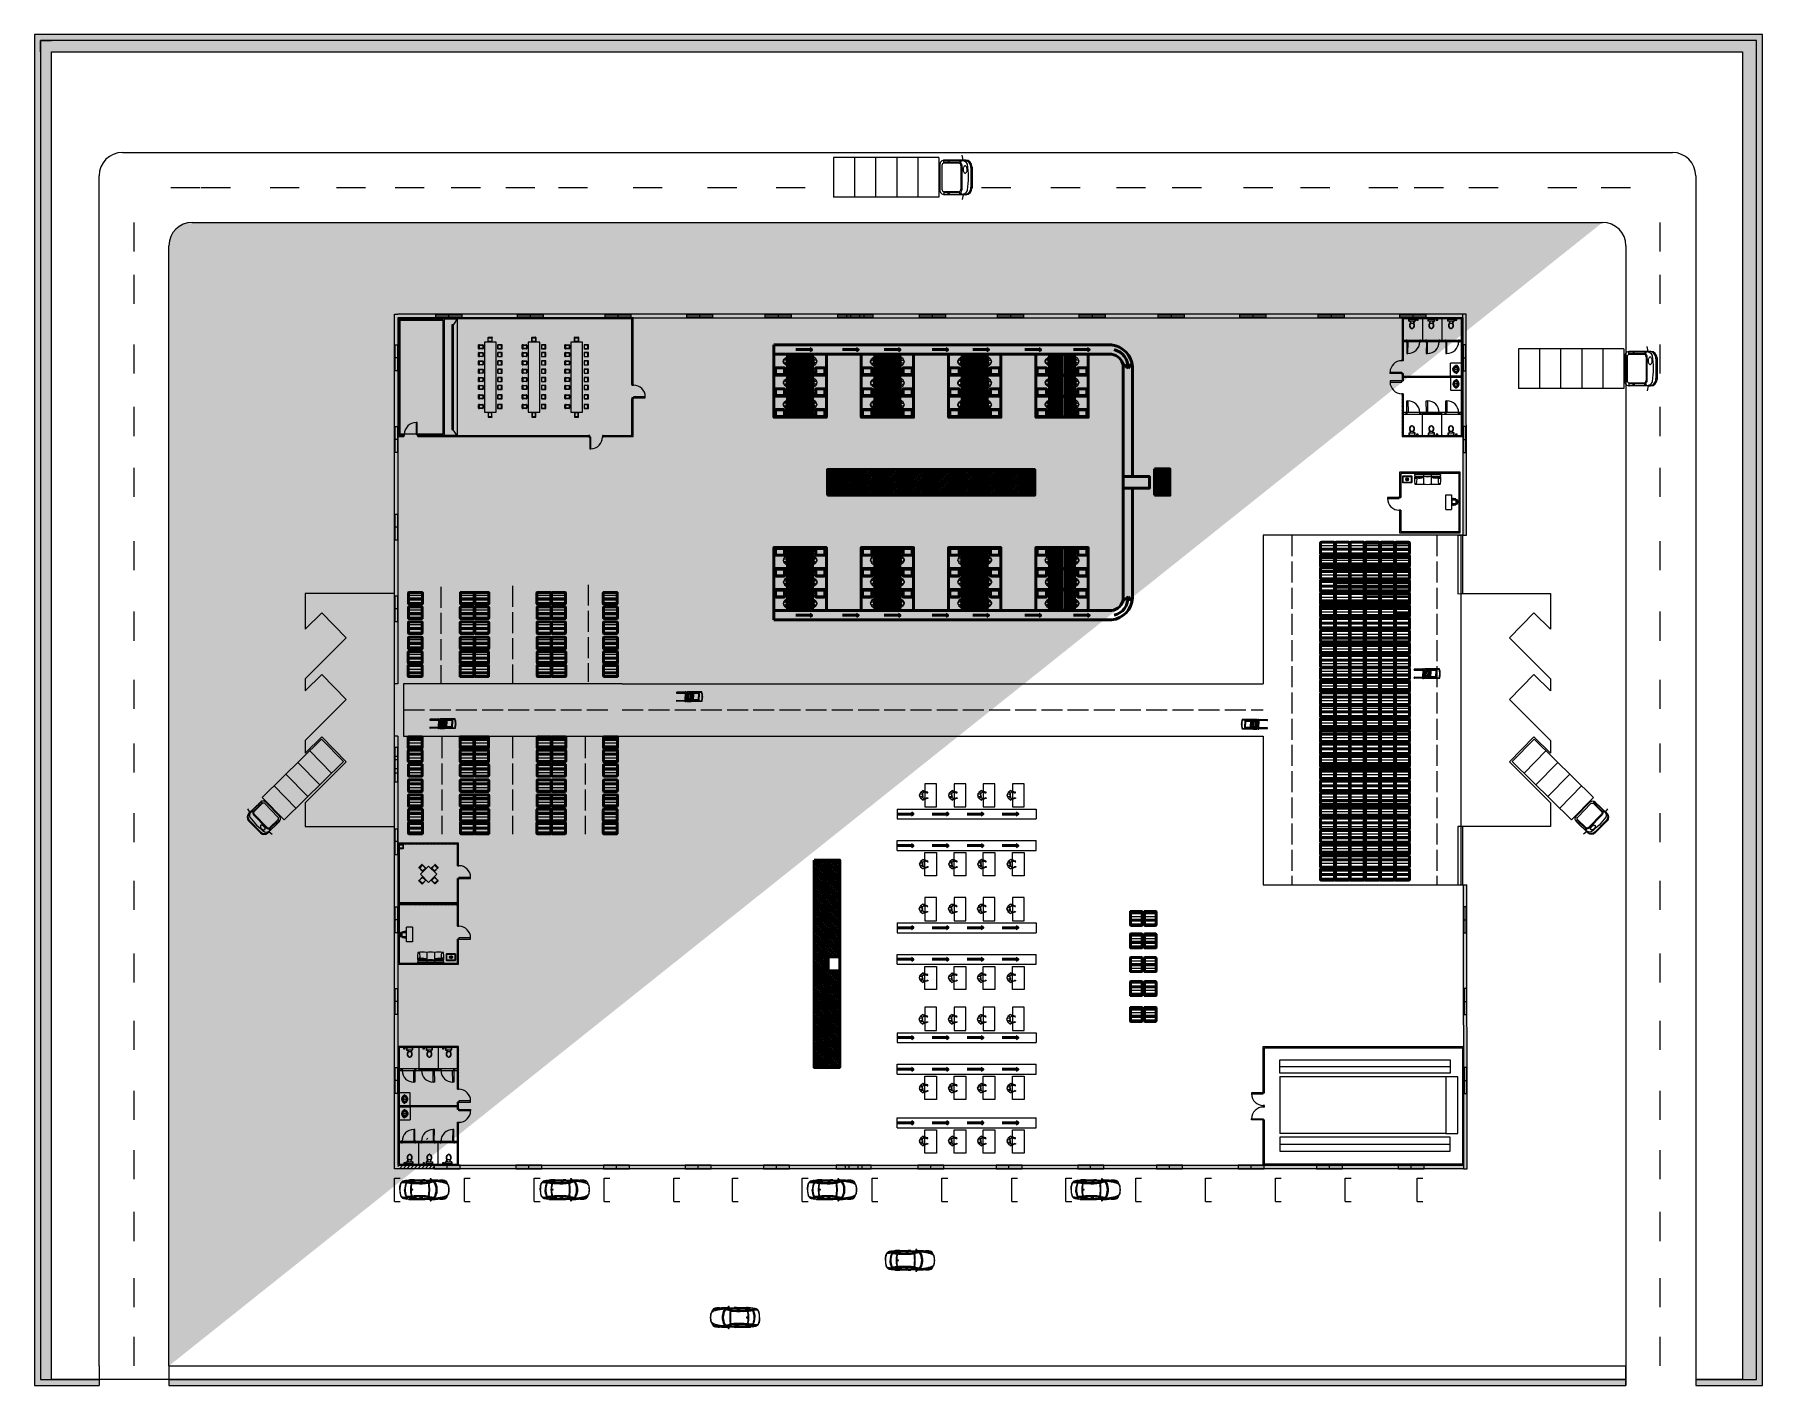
# Model space of a CAD drawing. Header units: millimetres. Extents: x -17739 to 130674, y -21116 to 94884.
import ezdxf

# ---------------------------------------------------------------- set-up
doc = ezdxf.new("R2010")
doc.units = ezdxf.units.MM
doc.linetypes.add('ACAD_ISO02W100', pattern=[15, 12, -3])
doc.linetypes.add('AM_ISO08W050', pattern=[18, 12, -1.5, 3, -1.5])
doc.layers.add('AM_0', color=7, linetype='Continuous', lineweight=50)
doc.layers.add('AM_7', color=4, linetype='AM_ISO08W050', lineweight=25)
for name, color, linetype in [('Conveyor', 20, 'Continuous'), ('Doors', 7, 'Continuous'), ('freecads.com', 7, 'Continuous'), ('Hatches', 141, 'Continuous'), ('Pathways', 50, 'ACAD_ISO02W100'), ('Windows', 150, 'Continuous'), ('Workstations', 7, 'Continuous')]:
    doc.layers.add(name, color=color, linetype=linetype)
pattern_1 = [(315, (24922.4, 65492.48), (193.0755, 193.0755), []), (315, (24922.4, 65299.4), (193.0755, 193.0755), [136.525, -68.2625])]
pattern_2 = [(45, (8868.77, 31026.96), (-193.0755, 193.0755), []), (45, (9061.85, 31026.96), (-193.0755, 193.0755), [136.525, -68.2625])]
pattern_3 = [(45, (31504.4983, 27962.195), (-2.24506403, 2.24506403), [])]
pattern_4 = [(45, (31504.4983, 26155.3496), (-2.24506403, 2.24506403), [])]
pattern_5 = [(45, (39004.4983, 27962.195), (-2.24506403, 2.24506403), [])]
pattern_6 = [(45, (39004.4983, 26155.3496), (-2.24506403, 2.24506403), [])]
pattern_7 = [(45, (39004.4983, 24360.9537), (-2.24506403, 2.24506403), [])]
pattern_8 = [(45, (31504.4983, 24360.9537), (-2.24506403, 2.24506403), [])]
pattern_9 = [(45, (31504.4983, 30162.195), (-2.24506403, 2.24506403), [])]
pattern_10 = [(45, (31504.4983, 28355.3496), (-2.24506403, 2.24506403), [])]
pattern_11 = [(45, (39004.4983, 30162.195), (-2.24506403, 2.24506403), [])]
pattern_12 = [(45, (39004.4983, 28355.3496), (-2.24506403, 2.24506403), [])]
pattern_13 = [(45, (39004.4983, 26560.9537), (-2.24506403, 2.24506403), [])]
pattern_14 = [(45, (31504.4983, 26560.9537), (-2.24506403, 2.24506403), [])]
pattern_15 = [(0, (-14633.8, -808.35), (0, 635), []), (0, (-14633.8, -729), (0, 635), []), (0, (-14633.8, -649.6), (0, 635), []), (0, (-14633.8, -411.5), (0, 635), [])]

# ---------------------------------------------------------------- blocks, each defined once
blk = doc.blocks.new('Person Standing 002')
at = {"layer": 'freecads.com'}
for p, q in [((118349, 104057), (118284, 103973)), ((118284, 103973), (118328, 103940)), ((118301, 103923), (118292, 103965)), ((118335, 103857), (118301, 103923)), ((118328, 103940), (118367, 103991)), ((118328, 103940), (118352, 103858)), ((118333, 103846), (118335, 103857)), ((118336, 103829), (118333, 103846)), ((118358, 103824), (118336, 103829)), ((118366, 103991), (118349, 104032)), ((118352, 103858), (118364, 103847)), ((118364, 103847), (118358, 103846)), ((118358, 103846), (118358, 103824)), ((118366, 103991), (118499, 103993)), ((118383, 103991), (118392, 103975)), ((118392, 103975), (118408, 103975)), ((118408, 103975), (118416, 103992)), ((118499, 103993), (118539, 103944)), ((118500, 103993), (118516, 104035)), ((118518, 103860), (118507, 103849)), ((118507, 103849), (118513, 103849)), ((118513, 103849), (118513, 103827)), ((118513, 103827), (118535, 103833)), ((118583, 103978), (118515, 104060)), ((118539, 103944), (118518, 103860)), ((118535, 103861), (118567, 103928)), ((118537, 103849), (118535, 103861)), ((118535, 103833), (118537, 103849)), ((118539, 103944), (118583, 103978)), ((118567, 103928), (118575, 103969))]:
    blk.add_line(p, q, dxfattribs=at)
blk.add_circle((118432, 104042), 49.9, dxfattribs=at)
blk.add_arc((118433, 103980), 114, 44.1161, 137.682, dxfattribs=at)
blk = doc.blocks.new('truck')
at = {"layer": 'freecads.com'}
for p, q in [((68700, 34380), (62200, 34380)), ((62200, 34380), (62200, 31943)), ((63500, 34380), (63500, 31943)), ((64800, 34380), (64800, 31943)), ((66100, 34380), (66100, 31943)), ((67400, 34380), (67400, 31943)), ((68700, 34380), (68700, 31943)), ((69004, 34086), (69004, 34202)), ((69004, 34202), (69271, 34202)), ((69271, 34086), (69004, 34086)), ((70350, 34227), (69051, 34227)), ((69271, 34202), (69271, 34086)), ((69326, 34202), (70015, 34202)), ((69326, 34086), (69326, 34202)), ((69962, 34086), (69326, 34086)), ((70015, 34202), (69962, 34086)), ((70023, 34082), (70084, 34189)), ((70186, 34227), (70135, 34533)), ((68759, 33923), (68759, 32400)), ((68890, 33891), (68890, 32432)), ((69914, 34043), (69036, 34043)), ((70060, 33891), (70060, 32432)), ((70125, 32428), (70125, 33894)), ((70667, 33770), (70667, 32552)), ((70740, 33821), (70740, 32501)), ((68700, 31943), (62200, 31943)), ((69271, 32236), (69004, 32236)), ((69004, 32236), (69004, 32120)), ((69004, 32120), (69271, 32120)), ((69914, 32279), (69036, 32279)), ((70350, 32095), (69051, 32095)), ((69271, 32120), (69271, 32236)), ((69962, 32236), (69326, 32236)), ((69326, 32236), (69326, 32120)), ((69326, 32120), (70015, 32120)), ((70015, 32120), (69962, 32236)), ((70023, 32240), (70084, 32134)), ((70186, 32095), (70135, 31789))]:
    blk.add_line(p, q, dxfattribs=at)
for centre, radius, start, end in [((69057, 33929), 299, 91.14207, 181.15965), ((69902, 33892), 226, 359.77223, 57.56842), ((70114, 33807), 383, 26.00874, 94.44524), ((70219, 33780), 448, 358.82249, 88.87535), ((70342, 33829), 398, 358.897, 88.80104), ((69039, 33894), 149, 91.18919, 181.11133), ((69911, 33894), 149, 358.88827, 88.81032), ((70600, 33648), 410, 167.14799, 180.13823), ((70600, 33646), 410, 179.88325, 192.85013), ((70462, 33681), 268, 151.35176, 167.41902), ((70462, 33613), 268, 192.58494, 208.64682), ((70372, 33730), 165, 127.29713, 151.42616), ((70372, 33564), 165, 208.57343, 232.70248), ((70316, 33804), 72.3, 89.9608, 127.21531), ((70316, 33490), 72.3, 232.78422, 270.03879), ((70316, 33805), 71.4, 52.55527, 90.14967), ((70316, 33489), 71.4, 269.84992, 307.44433), ((70257, 33728), 168, 28.86798, 52.59515), ((70257, 33566), 168, 307.40446, 331.13161), ((70169, 33681), 268, 12.58055, 28.64786), ((70135, 33631), 307, 331.52803, 347.19534), ((70031, 33648), 410, 359.86137, 12.85162), ((70144, 33630), 298, 347.00683, 3.2494), ((70306, 33923), 159, 8.40468, 31.53061), ((65034, 33161), 5485, 351.77414, 8.53483), ((70553, 33686), 157, 316.35466, 43.95831), ((69057, 32394), 299, 178.83995, 268.85751), ((69039, 32429), 149, 178.89232, 268.80625), ((69911, 32429), 149, 271.19327, 1.10731), ((69902, 32431), 226, 302.43117, 0.22737), ((70115, 32513), 381, 265.43001, 328.85595), ((70219, 32543), 448, 271.12426, 1.17711), ((70342, 32494), 398, 271.19856, 1.1026), ((70306, 32399), 159, 328.46899, 351.59492), ((70553, 32636), 157, 316.04014, 43.64607)]:
    blk.add_arc(centre, radius, start, end, dxfattribs=at)
blk = doc.blocks.new('Window1')
at = {"layer": 'Windows'}
for p, q in [((0.67, 0.38), (-1.56, 0.38)), ((-1.56, 0.38), (-1.56, 0.08)), ((0.67, 0.33), (-1.56, 0.33)), ((-1.56, 0.13), (0.67, 0.13)), ((-1.56, 0.08), (0.67, 0.08)), ((-0.45, 0.08), (-0.45, 0.38)), ((0.67, 0.08), (0.67, 0.38))]:
    blk.add_line(p, q, dxfattribs=at)
blk = doc.blocks.new('Door1')
at = {"layer": 'Doors'}
for points in [[(-1.23, 0), (-1.17, 0), (-1.17, 0.14), (-1.23, 0.14)], [(-0.17, 0.14), (-0.07, 0.14), (-0.07, 1.14), (-0.17, 1.14)], [(-0.07, 0), (0, 0), (0, 0.14), (-0.07, 0.14)]]:
    blk.add_lwpolyline(points, close=True, dxfattribs=at)
blk.add_arc((-0.17, 0.14), 1, 90, 180, dxfattribs=at)
blk = doc.blocks.new('office table & chairs 008')
at = {"layer": 'freecads.com'}
for p, q in [((1387, 40925), (1385, 40932)), ((1448, 40955), (1387, 40936)), ((1429, 40935), (1388, 40923)), ((1393, 40907), (1388, 40923)), ((1393, 40907), (1434, 40920)), ((1396, 40898), (1394, 40904)), ((1399, 40896), (1460, 40914)), ((1426, 40944), (1428, 40937)), ((1428, 40937), (1435, 40918)), ((1435, 40918), (1437, 40911)), ((1460, 40917), (1437, 40911)), ((1451, 40954), (1451, 40955)), ((1460, 41205), (1460, 40906)), ((1502, 41204), (1460, 41204)), ((1502, 40906), (1460, 40906)), ((1502, 40906), (1502, 41205)), ((1515, 41333), (1521, 41337)), ((1515, 41328), (1539, 41294)), ((1524, 41338), (1537, 41348)), ((1524, 41338), (1539, 41316)), ((1539, 41344), (1537, 41348)), ((1539, 41356), (1539, 41341)), ((1539, 41228), (1539, 41328)), ((1539, 41228), (1539, 41222)), ((1544, 40861), (1544, 41214)), ((1553, 41312), (1553, 41212)), ((1953, 41212), (1953, 41312)), ((1964, 41214), (1964, 40861)), ((2010, 41013), (1964, 41010)), ((1964, 40968), (2010, 40966)), ((1967, 41341), (1967, 41356)), ((1967, 41352), (1972, 41349)), ((1974, 41347), (1967, 41338)), ((1967, 41311), (1987, 41337)), ((1967, 41328), (1967, 41228)), ((1967, 41290), (1995, 41327)), ((1967, 41222), (1967, 41228)), ((1974, 41347), (1987, 41337)), ((1989, 41336), (1995, 41331)), ((2012, 41204), (2050, 41204)), ((2012, 41204), (2012, 40907)), ((2012, 40907), (2050, 40907)), ((2050, 40907), (2050, 41204)), ((2052, 40957), (2084, 40944)), ((2052, 40915), (2109, 40895)), ((2059, 40955), (2059, 40954)), ((2123, 40935), (2062, 40955)), ((2073, 40911), (2075, 40918)), ((2075, 40918), (2081, 40937)), ((2076, 40920), (2116, 40906)), ((2081, 40937), (2084, 40944)), ((2121, 40921), (2081, 40935)), ((2115, 40903), (2113, 40897)), ((2121, 40921), (2116, 40906)), ((2125, 40931), (2122, 40924)), ((1030, 40175), (1030, 40775)), ((2500, 40775), (2530, 40775)), ((2530, 40175), (2530, 40775))]:
    blk.add_line(p, q, dxfattribs=at)
blk.add_lwpolyline([(2530, 40175), (1030, 40175)], dxfattribs=at)
for centre, start, end in [((1388, 40933), 107.12974, 197.12974), ((1390, 40926), 197.12974, 287.12974), ((1396, 40905), 107.12974, 197.12974), ((1399, 40899), 197.12974, 287.12974), ((1449, 40952), 72.86441, 107.12974), ((1517, 41330), 125.12974, 215.12974), ((1523, 41334), 35.12974, 125.12974), ((1541, 41347), 125.98975, 215.12974), ((1970, 41346), 323.12974, 53.12974), ((1987, 41333), 53.12974, 143.12974), ((1993, 41329), 323.12974, 53.12974), ((2061, 40953), 71.12974, 145.96737), ((2110, 40898), 251.12974, 341.12974), ((2113, 40904), 341.12974, 71.12974), ((2120, 40925), 251.12974, 341.12974), ((2122, 40932), 341.12974, 71.12974)]:
    blk.add_arc(centre, 3, start, end, dxfattribs=at)
at = {"layer": 'freecads.com', "extrusion": (0, 0, -1)}
for centre, major_axis, ratio, start_param, end_param in [((1753, 40847), (-582, 0), 0.9396926, 1.1945421, 1.9470506), ((1753, 41197), (-277, 0), 0.0871557, 0.7423611, 0.7433421), ((1753, 40838), (-542, 0), 0.9396926, 1.1925498, 1.9490429), ((1753, 41197), (-277, 0), 0.0871557, 2.3982506, 2.3992315)]:
    blk.add_ellipse(centre, major_axis=major_axis, ratio=ratio, start_param=start_param, end_param=end_param, dxfattribs=at)
at = {"layer": 'freecads.com'}
for points, degree in [([(1459, 40957), (1448, 40953), (1437, 40949), (1426, 40944)], 3), ([(1459, 40957), (1459, 40958), (1460, 40958), (1460, 40958)], 3), ([(1506, 41180), (1502, 41178)], 1), ([(1502, 41157), (1507, 41160)], 1), ([(1502, 40971), (1515, 40975), (1529, 40981), (1544, 40986)], 3), ([(1544, 40978), (1530, 40973), (1516, 40968), (1502, 40963)], 3), ([(1544, 40951), (1530, 40946), (1516, 40942), (1502, 40938)], 3), ([(1544, 40943), (1529, 40939), (1515, 40935), (1502, 40931)], 3), ([(1517, 41184), (1506, 41180)], 1), ([(1507, 41160), (1514, 41163)], 1), ([(1514, 41163), (1521, 41165)], 1), ([(1529, 41187), (1517, 41184)], 1), ([(1521, 41165), (1530, 41167)], 1), ([(1542, 41188), (1529, 41187)], 1), ([(1530, 41167), (1539, 41169)], 1), ([(1539, 41169), (1543, 41169)], 1), ([(1553, 41212), (1551, 41212), (1550, 41213), (1549, 41213)], 3), ([(1736, 40775), (1735, 40787), (1735, 40800), (1734, 40813)], 3), ([(1742, 40813), (1742, 40800), (1742, 40787), (1743, 40775)], 3), ([(1768, 40813), (1768, 40800), (1767, 40787), (1767, 40775)], 3), ([(1775, 40813), (1775, 40800), (1774, 40787), (1774, 40775)], 3), ([(1957, 41213), (1956, 41213), (1955, 41212), (1953, 41212)], 3), ([(1963, 41215), (1963, 41215), (1964, 41214), (1964, 41214)], 3), ([(1964, 41215), (1964, 41215), (1964, 41215), (1964, 41214)], 3), ([(1964, 40951), (1979, 40947), (1994, 40942), (2010, 40938)], 3), ([(2010, 40931), (1995, 40935), (1980, 40939), (1964, 40944)], 3), ([(1977, 41187), (1965, 41188)], 1), ([(1965, 41169), (1974, 41169)], 1), ([(1974, 41169), (1984, 41167)], 1), ([(1989, 41185), (1977, 41187)], 1), ([(1984, 41167), (1992, 41165)], 1), ([(2001, 41182), (1989, 41185)], 1), ([(1992, 41165), (2000, 41162)], 1), ([(2000, 41162), (2007, 41159)], 1), ([(2010, 41179), (2001, 41182)], 1), ([(2007, 41159), (2009, 41157)], 1), ([(2007, 40963), (2008, 40963), (2009, 40963), (2010, 40963)], 3), ([(2052, 40916), (2059, 40915), (2066, 40913), (2073, 40911)], 3), ([(1030, 40775), (1030, 40775), (2506, 40775), (2506, 40775)], 3)]:
    blk.add_open_spline(points, degree=degree, dxfattribs=at)
for points, knots in [([(1539, 41328), (1539, 41329), (1539, 41330), (1539, 41333), (1539, 41337), (1539, 41341)], [0.103754302, 0.103754302, 0.103754302, 0.103754302, 0.105564357, 0.105564357, 0.115615555, 0.115615555, 0.115615555, 0.115615555]), ([(1539, 41328), (1539, 41327), (1539, 41326), (1540, 41324), (1540, 41322), (1542, 41320), (1543, 41318), (1546, 41315), (1547, 41314), (1550, 41313), (1551, 41312), (1553, 41312), (1553, 41312), (1553, 41312)], [-0.031795423, -0.031795423, -0.031795423, -0.031795423, -0.028085894, -0.028085894, -0.022525291, -0.022525291, -0.015317811, -0.015317811, -0.007799663, -0.007799663, 0, 0, 0.000260844, 0.000260844, 0.000260844, 0.000260844]), ([(1539, 41222), (1539, 41221), (1539, 41221), (1539, 41220), (1540, 41219), (1540, 41217), (1541, 41216), (1542, 41215), (1544, 41214), (1546, 41213), (1548, 41213), (1549, 41213)], [0.075569231, 0.075569231, 0.075569231, 0.075569231, 0.077444975, 0.077444975, 0.079320718, 0.079320718, 0.083072205, 0.083072205, 0.088925551, 0.088925551, 0.094778897, 0.094778897, 0.094778897, 0.094778897]), ([(1544, 40826), (1544, 40827), (1544, 40828), (1544, 40833), (1544, 40835), (1544, 40842), (1544, 40845), (1544, 40851), (1544, 40853), (1544, 40857), (1544, 40859), (1544, 40861)], [0, 0, 0, 0, 0.011964827, 0.011964827, 0.024059669, 0.024059669, 0.036127269, 0.036127269, 0.042230963, 0.042230963, 0.048315354, 0.048315354, 0.048315354, 0.048315354]), ([(1964, 40826), (1949, 40825), (1934, 40823), (1886, 40819), (1852, 40817), (1797, 40815), (1775, 40814), (1743, 40814), (1733, 40814), (1705, 40815), (1688, 40815), (1644, 40817), (1617, 40819), (1574, 40823), (1559, 40825), (1544, 40826)], [0.04434691, 0.04434691, 0.04434691, 0.04434691, 0.08818497, 0.08818497, 0.18896778, 0.18896778, 0.25195704, 0.25195704, 0.28345168, 0.28345168, 0.33384308, 0.33384308, 0.41446934, 0.41446934, 0.46003818, 0.46003818, 0.46003818, 0.46003818]), ([(1553, 41212), (1691, 41221), (1723, 41222), (1783, 41222), (1815, 41221), (1957, 41213)], [0.33382149, 0.33382149, 0.33382149, 0.33382149, 0.42482287, 0.42482287, 0.51582424, 0.51582424, 0.51582424, 0.51582424]), ([(1953, 41312), (1953, 41312), (1953, 41312), (1955, 41312), (1956, 41313), (1959, 41314), (1960, 41315), (1963, 41318), (1964, 41320), (1966, 41322), (1966, 41324), (1967, 41326), (1967, 41327), (1967, 41328)], [-0.092882875, -0.092882875, -0.092882875, -0.092882875, -0.09262203, -0.09262203, -0.084822321, -0.084822321, -0.077304132, -0.077304132, -0.070096681, -0.070096681, -0.064536094, -0.064536094, -0.060826618, -0.060826618, -0.060826618, -0.060826618]), ([(1957, 41213), (1958, 41213), (1960, 41213), (1962, 41214), (1964, 41215), (1965, 41216), (1966, 41217), (1967, 41219), (1967, 41220), (1967, 41221), (1967, 41221), (1967, 41222)], [0.05639401, 0.05639401, 0.05639401, 0.05639401, 0.062247356, 0.062247356, 0.068100701, 0.068100701, 0.071852189, 0.071852189, 0.073727932, 0.073727932, 0.075603676, 0.075603676, 0.075603676, 0.075603676]), ([(1964, 40861), (1964, 40857), (1964, 40854), (1964, 40846), (1964, 40842), (1964, 40836), (1964, 40833), (1964, 40830), (1964, 40829), (1964, 40827), (1964, 40827), (1964, 40826)], [0, 0, 0, 0, 0.01171992, 0.01171992, 0.023657971, 0.023657971, 0.035740233, 0.035740233, 0.042028393, 0.042028393, 0.048301663, 0.048301663, 0.048301663, 0.048301663]), ([(1967, 41341), (1967, 41337), (1967, 41333), (1967, 41329), (1967, 41329), (1967, 41328)], [0.038453336, 0.038453336, 0.038453336, 0.038453336, 0.048711049, 0.048711049, 0.05031599, 0.05031599, 0.05031599, 0.05031599])]:
    blk.add_open_spline(points, degree=3, knots=knots, dxfattribs=at)
blk = doc.blocks.new('sofa 006')
at = {"layer": 'freecads.com'}
for p, q in [((15261, 23191), (17691, 23191)), ((15261, 23161), (15261, 23191)), ((15261, 23161), (17691, 23161)), ((16118, 22228), (16118, 23161)), ((16841, 22228), (16841, 23161)), ((17691, 23191), (17691, 23161))]:
    blk.add_line(p, q, dxfattribs=at)
for centre, major_axis, ratio, start_param, end_param in [((26004, 22652), (-10778, 0), 0.4166667, -0.0809078, 0.0809078), ((15825, 23088), (-591, 0), 0.4166667, -0.3023374, 0.3023374), ((15665, 22422), (1753, 0), 0.4166667, 1.3093673, 1.8138742), ((15674, 23154), (-531, 0), 0.4166667, 0.6815121, 1.3963557), ((15689, 23397), (-1012, 0), 0.4166667, 1.1336479, 2.0079448), ((16551, 22242), (-1844, 0), 0.4166667, -1.1335421, -0.8057475), ((16556, 22240), (1844, 0), 0.4166667, 2.007092, 2.3367339), ((15586, 22837), (-219, 0), 0.4166667, -1.1809698, -0.2558213), ((15346, 22998), (459, 0), 0.4166667, -1.3604066, -0.3978727), ((5220, 22652), (10259, 0), 0.4166667, 0.0613648, 0.0704745), ((16027, 21896), (2517, 0), 0.4166667, 1.7421077, 1.7806008), ((15685, 22799), (346, 0), 0.4166667, 1.3185033, 2.121007), ((16885, 22249), (1844, 0), 0.4166667, 2.0080505, 2.3358451), ((16890, 22247), (1844, 0), 0.4166667, 2.0070676, 2.3358451), ((15921, 22844), (-219, 0), 0.4166667, -1.1809698, -0.2558213), ((15433, 22931), (337, 0), 0.4166667, -0.1592964, -0.0470323), ((15392, 22969), (-393, 0), 0.4166667, 2.8567004, 2.9295337), ((15770, 22935), (-6.79, 0), 0.4166667, 2.9717022, 4.5479959), ((15773, 23242), (751, 0), 0.4166667, -1.5707611, -1.4690895), ((15681, 23004), (459, 0), 0.4166667, -1.3604066, -0.3978727), ((15768, 22937), (337, 0), 0.4166667, -1.3940878, -0.0470323), ((16019, 22806), (346, 0), 0.4166667, 1.3185033, 2.121007), ((16362, 21903), (2517, 0), 0.4166667, 1.7421077, 1.7806008), ((15773, 23242), (751, 0), 0.4166667, -1.2122664, -1.0950807), ((15727, 22976), (393, 0), 0.4166667, -0.2848922, -0.212059), ((16104, 22942), (6.67, 0), 0.4166667, -0.1883944, 1.4249072), ((16475, 23247), (769, 0), 0.4212209, 4.2159569, 5.2081728), ((16479, 22686), (1110, 0), 0.4212798, 1.2392984, 1.9022943), ((16479, 23292), (-750, 0), 0.4212798, 1.0681986, 2.073394), ((17290, 22433), (1727, 0), 0.4166667, 1.3259089, 1.8341937), ((17266, 23391), (998, 0), 0.4166667, 4.271938, 5.15284), ((17179, 23231), (-724, 0), 0.4166667, 1.0862084, 1.2050944), ((16851, 22942), (6.46, 0), 0.4166667, 1.6808586, 3.3658139), ((16065, 22247), (1844, 0), 0.4166667, 0.8048862, 1.1345728), ((17229, 22976), (-393, 0), 0.4166667, 0.212059, 0.2848922), ((16934, 22813), (327, 0), 0.4166667, 1.00485, 1.8300798), ((17181, 22934), (-330, 0), 0.4166667, 0.0254428, 1.3876859), ((16071, 22249), (-1844, 0), 0.4166667, 3.9473402, 4.2751434), ((17267, 22999), (447, 0), 0.4166667, 3.5211454, 4.4967685), ((16627, 22060), (-2138, 0), 0.4166667, 4.4845461, 4.5263072), ((17179, 23231), (-724, 0), 0.4166667, 1.4581286, 1.5706301), ((17027, 22839), (-230, 0), 0.4166667, 3.4380326, 4.340091), ((17184, 22935), (8.55, 0), 0.4166667, 1.9245062, 3.1221663), ((16396, 22240), (1844, 0), 0.4166667, 0.8048718, 1.1342614), ((17560, 22969), (-393, 0), 0.4166667, 0.212059, 0.2848922), ((17265, 22806), (327, 0), 0.4166667, 1.00485, 1.8300798), ((17512, 22928), (-330, 0), 0.4166667, 0.0254428, 0.140275), ((16402, 22242), (-1844, 0), 0.4166667, 3.9473402, 4.2751434), ((17598, 22992), (447, 0), 0.4166667, 3.5211454, 4.4967685), ((16958, 22054), (-2138, 0), 0.4166667, 4.4845461, 4.5263072), ((17279, 23154), (-531, 0), 0.4166667, 1.7386195, 2.4600805), ((17358, 22832), (-230, 0), 0.4166667, 3.4380326, 4.340091), ((27725, 22652), (10259, 0), 0.4166667, 3.0714664, 3.0802278), ((17127, 23088), (591, 0), 0.4166667, -0.3023374, 0.3023374), ((6948, 22652), (-10778, 0), 0.4166667, 3.0606849, 3.2225004), ((16591, 22211), (-1337, 53), 0.2006549, -0.0945902, 0.0906587), ((15296, 22241), (38.1, 0), 0.4166667, 3.2243689, 4.4403516), ((15355, 22413), (-311, 0), 0.4166667, 1.2636111, 1.851341), ((15450, 22794), (-177, 0), 0.4166667, -1.1339855, -0.0401924), ((15285, 22798), (11.9, 0), 0.4166667, 3.3329776, 4.7430273), ((15387, 22836), (149, 0), 0.4166667, 3.894681, 5.5062739), ((15343, 22846), (141, 0), 0.4166667, 4.2909777, 5.8560038), ((15689, 22828), (1501, 0), 0.4166667, 4.4403516, 5.0019642), ((15963, 22657), (764, 0), 0.4166667, 2.4482187, 2.4882722), ((5220, 22652), (-10259, 0), 0.4166667, 3.0563439, 3.1731118), ((15192, 23015), (614, 0), 0.4166667, -1.0589966, -0.7805428), ((15433, 22931), (337, 0), 0.4166667, -1.3940878, -1.0214624), ((15785, 22800), (-177, 0), 0.4166667, -1.1339855, -0.0401924), ((15619, 22804), (-11.8, 0), 0.4166667, 0.1868986, 1.605921), ((15721, 22843), (-149, 0), 0.4166667, 0.7530883, 2.3646812), ((15677, 22853), (141, 0), 0.4166667, 4.2909777, 5.8560038), ((16297, 22664), (764, 0), 0.4166667, 2.4482187, 2.4882722), ((15527, 23022), (614, 0), 0.4166667, -1.0589966, -0.706071), ((16479, 22568), (-883, 0), 0.4212798, 1.149389, 1.9922037), ((17266, 22818), (1478, 0), 0.4166667, 4.4205859, 4.9864225), ((17415, 23008), (581, 0), 0.4166667, 3.8192936, 4.1821182), ((17230, 22846), (158, 0), 0.4166667, 3.9433131, 5.5044594), ((17276, 22857), (150, 0), 0.4166667, 3.6070603, 5.1220915), ((16659, 22664), (-764, 0), 0.4166667, 3.7949131, 3.8349666), ((17171, 22800), (177, 0), 0.4166667, 0.0401924, 1.1339855), ((17746, 23001), (581, 0), 0.4166667, 3.9221682, 4.1821182), ((17336, 22804), (12.1, 0), 0.4166667, 4.6932795, 6.0802715), ((17512, 22928), (-330, 0), 0.4166667, 1.0475232, 1.3876859), ((17561, 22840), (-158, 0), 0.4166667, 0.8017205, 2.3628667), ((27725, 22652), (-10259, 0), 0.4166667, -0.0315192, 0.0850137), ((17607, 22850), (-150, 0), 0.4166667, 0.4654677, 1.9804989), ((17597, 22413), (311, 0), 0.4166667, 4.4052038, 5.0195742), ((17502, 22794), (-177, 0), 0.4166667, 3.181785, 4.2755781), ((16990, 22657), (-764, 0), 0.4166667, 3.7949131, 3.8349666), ((17656, 22241), (-38.1, 0), 0.4166667, 1.8448299, 3.0587712), ((17667, 22798), (12, 0), 0.4166667, 4.6872532, 6.0862979), ((16361, 22211), (1337, 52), 0.2007062, -0.0906848, 0.0946093)]:
    blk.add_ellipse(centre, major_axis=major_axis, ratio=ratio, start_param=start_param, end_param=end_param, dxfattribs=at)
blk = doc.blocks.new('car.dwg')
for p, q in [((16029, -3274), (15892, -3285)), ((16029, -3268), (16049, -3268)), ((16029, -3268), (16029, -3274)), ((16046, -3262), (16049, -3268)), ((16180, -3343), (16197, -3356)), ((16287, -3154), (16288, -3158)), ((16970, -3239), (16732, -3239)), ((16875, -3388), (16880, -3375)), ((16875, -4672), (16880, -4685)), ((16970, -3239), (16974, -3229)), ((16970, -3239), (17256, -3239)), ((17050, -3165), (17055, -3167)), ((17055, -3167), (17122, -3167)), ((17056, -3248), (17055, -3239)), ((17106, -3139), (17105, -3146)), ((17105, -3146), (17106, -3167)), ((17106, -3167), (17105, -3179)), ((17294, -3166), (17250, -3167)), ((17585, -3418), (17584, -3411)), ((17585, -4642), (17584, -4649)), ((17782, -3296), (17794, -3257)), ((17794, -3257), (17798, -3249)), ((17798, -3249), (17801, -3244)), ((17801, -3244), (17800, -3238)), ((17801, -3244), (17803, -3250)), ((17897, -3241), (17900, -3247)), ((17900, -3247), (18032, -3253)), ((17900, -3247), (17908, -3264)), ((17908, -3264), (17903, -3269)), ((18220, -4511), (18201, -4571)), ((18201, -4571), (18213, -4575)), ((18213, -4575), (18231, -4514)), ((18223, -4511), (18220, -4511)), ((18229, -4493), (18223, -4511)), ((18229, -4512), (18223, -4511)), ((18233, -4496), (18229, -4512)), ((18231, -4514), (18229, -4512)), ((18252, -3588), (18257, -3585)), ((18257, -3585), (18266, -3585)), ((18263, -4294), (18268, -4294)), ((18268, -4294), (18278, -4298)), ((18288, -4254), (18281, -4255)), ((18297, -4254), (18288, -4254)), ((16029, -4786), (15892, -4775)), ((16029, -4792), (16029, -4786)), ((16029, -4792), (16049, -4792)), ((16046, -4798), (16049, -4792)), ((16180, -4717), (16197, -4704)), ((16287, -4906), (16288, -4902)), ((16970, -4821), (16732, -4821)), ((16970, -4821), (16974, -4831)), ((16970, -4821), (17256, -4821)), ((17050, -4895), (17055, -4893)), ((17056, -4812), (17055, -4821)), ((17055, -4893), (17122, -4893)), ((17106, -4893), (17105, -4881)), ((17105, -4915), (17106, -4893)), ((17106, -4922), (17105, -4915)), ((17294, -4895), (17250, -4893)), ((17782, -4764), (17794, -4803)), ((17794, -4803), (17798, -4812)), ((17798, -4812), (17801, -4817)), ((17801, -4817), (17800, -4822)), ((17801, -4817), (17803, -4810)), ((17897, -4819), (17900, -4813)), ((17900, -4813), (17908, -4796)), ((17900, -4813), (18032, -4807)), ((17908, -4796), (17903, -4791)), ((18147, -4707), (18150, -4709)), ((18150, -4709), (18155, -4710))]:
    blk.add_line(p, q)
for points in [[(14982, -4030, -0.0427985), (15018, -3640, -0.0305434), (15061, -3487, -0.0622974), (15102, -3403, -0.0367756), (15145, -3344, -0.0904306), (15206, -3294, -0.0689711), (15362, -3237, -0.0312606), (15695, -3197, -0.0129388), (15963, -3179), (16032, -3257), (15876, -3272)], [(14982, -4030, 0.0427985), (15018, -4420, 0.0305434), (15061, -4573, 0.0622974), (15102, -4657, 0.0367756), (15145, -4716, 0.0904306), (15206, -4766, 0.0689711), (15362, -4823, 0.0312606), (15695, -4863, 0.0129388), (15963, -4881), (16032, -4803), (15876, -4788)], [(15102, -3403), (15138, -3386, -0.0256445), (15579, -3365, 0.1161308), (15416, -4030, -14.6628944)], [(15102, -4657), (15138, -4674, 0.0256445), (15579, -4695, -0.1161308), (15416, -4030, 14.6628944)]]:
    blk.add_lwpolyline(points, format="xyb")
for points in [[(15876, -3272), (15885, -3276), (16046, -3262), (16032, -3257)], [(17125, -3159), (17250, -3159)], [(17585, -3418), (17590, -3450)], [(17585, -4642), (17590, -4610)], [(18295, -3894), (18296, -3958), (18305, -3957), (18301, -3894), (18295, -3894)], [(15876, -4788), (15885, -4784), (16046, -4798), (16032, -4803)], [(17125, -4901), (17250, -4901)]]:
    blk.add_lwpolyline(points)
for centre, radius, start, end in [((17745, -3050), 19.7, 144.75424, 186.93752), ((17868, -3041), 142, 184.72056, 197.68312), ((17760, -3197), 162, 90.97179, 101.0991), ((18765, -2797), 1072, 195.50988, 199.64811), ((17761, -3119), 83.8, 61.88438, 92.36613), ((17748, -3145), 113, 41.72131, 62.28789), ((17678, -3219), 214, 25.29595, 43.7668), ((17685, -3216), 207, 11.37649, 25.5979), ((17004, -4042), 2016, 170.24796, 179.65997), ((17004, -4018), 2016, 180.34003, 189.75204), ((15966, -3849), 960, 157.33388, 171.10197), ((15966, -4211), 960, 188.89803, 202.66612), ((15505, -3676), 467, 141.67888, 155.13092), ((15505, -4384), 467, 204.86908, 218.32112), ((15256, -3524), 181, 103.03942, 130.52471), ((15256, -4537), 181, 229.47529, 256.96058), ((15270, -3348), 83.9, 88.31607, 141.2461), ((15505, -4896), 1576, 90.54866, 100.62309), ((15456, -3683), 462, 99.81478, 115.09771), ((16294, -8260), 5115, 97.40392, 100.32328), ((17465, -4112), 1995, 161.32961, 177.65291), ((17465, -3948), 1995, 182.34709, 198.67039), ((15562, -4600), 1282, 81.46439, 93.21489), ((15631, -3503), 63.3, 93.87721, 151.88878), ((15631, -4557), 63.3, 208.11122, 266.12279), ((15032, -11112), 7767, 82.2283, 85.96298), ((15032, 3052), 7767, 274.03702, 277.7717), ((15355, -8576), 5143, 83.05831, 86.97208), ((15355, 516), 5143, 273.02792, 276.94169), ((14581, 2989), 6266, 279.68086, 281.2148), ((9415, -55579), 52630, 82.67783, 83.08372), ((9415, 47519), 52630, 276.91628, 277.32217), ((16013, -4598), 1456, 89.90555, 98.41793), ((15833, -3283), 4.82, 103.77447, 152.46622), ((15833, -3280), 4.5, 193.6971, 237.0408), ((16108, -2569), 766, 248.79082, 259.66151), ((15917, -3706), 436, 95.44412, 101.29529), ((16034, -2987), 330, 240.05569, 259.2624), ((19299, -4155), 3354, 168.86475, 177.8622), ((19299, -3905), 3354, 182.1378, 191.13525), ((16016, -3240), 81, 107.29499, 130.79459), ((16246, -6640), 3472, 91.27725, 94.66566), ((16500, -466), 2906, 259.48872, 265.56185), ((16508, -494), 2868, 259.23062, 264.83141), ((15975, -3503), 33, 352.88731, 88.04096), ((15975, -4557), 33, 271.95904, 7.11269), ((16950, -6264), 3246, 105.85372, 107.1715), ((18697, -4087), 2699, 165.62196, 178.78687), ((18697, -3973), 2699, 181.21313, 194.37804), ((16054, 937), 4079, 269.45172, 270.50009), ((15058, -5189), 2153, 59.20346, 63.18524), ((14481, -6325), 3422, 60.76105, 63.10272), ((16601, -9801), 6569, 90.94307, 94.9672), ((16080, -3169), 41.5, 162.70098, 187.01526), ((16052, -3161), 12, 114.72621, 156.3652), ((16594, -10710), 7469, 92.7089, 94.20938), ((16126, -3441), 301, 96.93874, 105.33324), ((15408, -4584), 1463, 57.96223, 64.0308), ((16713, -13137), 9887, 88.94499, 93.80717), ((16074, -4028), 11.2, 129.35853, 188.03669), ((16074, -4032), 11.2, 171.96331, 230.64147), ((16038, -5451), 1432, 86.47411, 88.84536), ((16038, -2609), 1432, 271.15464, 273.52589), ((16575, 859), 4336, 263.37491, 268.74183), ((16575, -8919), 4336, 91.25817, 96.62509), ((16165, -4025), 83.9, 162.74033, 176.96252), ((16165, -4035), 83.9, 183.03748, 197.25967), ((16681, 2056), 5505, 263.76588, 269.43247), ((16681, -10116), 5505, 90.56753, 96.23412), ((16012, -4816), 820, 79.35407, 84.89244), ((16012, -3244), 820, 275.10756, 280.64593), ((16166, -3684), 547, 77.68221, 98.02162), ((16100, -3146), 7.8, 136.69772, 182.16681), ((16293, -3148), 201, 179.53431, 186.45793), ((16118, -3169), 12.1, 100.98743, 144.53051), ((16132, -3163), 23.6, 178.63613, 197.83033), ((16189, -3762), 609, 87.23378, 96.89736), ((16766, 2271), 5686, 263.5016, 269.01611), ((16766, -10331), 5686, 90.98389, 96.4984), ((16090, -4028), 74.7, 358.32741, 13.38119), ((16090, -4032), 74.7, 346.61881, 1.67259), ((13134, 253977), 257163, 270.676, 270.7024), ((16209, -3289), 135, 78.57041, 86.10547), ((16234, -3165), 8.58, 34.33351, 75.47258), ((16249, -3166), 9.24, 155.61618, 187.15737), ((16237, -3161), 4.62, 337.67252, 14.27799), ((16810, -17889), 14650, 90.30539, 92.22305), ((16812, 2997), 6372, 264.93623, 269.13573), ((16812, -11057), 6372, 90.86427, 95.06377), ((16748, 1784), 5169, 264.75712, 269.33086), ((16748, -9844), 5169, 90.66914, 95.24288), ((16280, -3156), 8.17, 14.45847, 65.63623), ((16240, -3158), 47.9, 348.73301, 359.7706), ((16617, -36740), 33584, 89.31988, 90.56183), ((16866, 3706), 7193, 266.92603, 275.78199), ((16866, -11767), 7193, 84.21801, 93.07397), ((17228, -57939), 54710, 90.26648, 90.77049), ((16902, 2796), 6252, 267.47374, 276.27702), ((16902, -10856), 6252, 83.72298, 92.52626), ((16874, 4437), 7854, 268.49605, 272.46357), ((16874, -12497), 7854, 87.53643, 91.50395), ((16911, 3240), 6629, 268.06433, 274.0145), ((16911, -11301), 6629, 85.9855, 91.93567), ((16905, 9081), 12456, 269.12883, 271.08551), ((16905, -17141), 12456, 88.91449, 90.87117), ((18203, -3948), 1482, 151.42511, 157.26845), ((18203, -4112), 1482, 202.73155, 208.57489), ((19228, -4761), 2723, 146.02586, 149.42193), ((19228, -3300), 2723, 210.57807, 213.97414), ((18526, -4731), 2095, 134.59451, 139.68669), ((18526, -3329), 2095, 220.31331, 225.40549), ((18154, -4392), 1586, 133.83173, 140.12704), ((18154, -3668), 1586, 219.87296, 226.16827), ((17068, -3237), 94.3, 123.73952, 175.36117), ((16412, -136470), 133242, 89.51274, 89.75822), ((17069, -7964), 4806, 90.22598, 90.63457), ((17062, -3158), 12.1, 124.72975, 179.10019), ((17096, -3162), 46, 175.47546, 190.11874), ((17058, -3166), 8.9, 203.77381, 263.10886), ((17125, -3373), 235, 95.29246, 107.42226), ((16146, -107215), 103971, 89.0917, 89.4986), ((17132, -2486), 694, 263.80439, 269.85972), ((17171, -3817), 682, 82.68006, 95.65894), ((17124, -3163), 3.2, 130.05589, 189.02638), ((17095, -3171), 27.3, 7.95699, 16.31466), ((17074, -3166), 47.4, 354.55295, 359.23118), ((17123, -3170), 1.53, 194.71843, 272.40226), ((17154, -3252), 97, 93.51538, 109.29856), ((17199, -2248), 927, 265.31509, 272.09238), ((17165, -1358), 1822, 268.91364, 273.14429), ((17070, -57), 3318, 271.2301, 276.999), ((17070, -8004), 3318, 83.001, 88.7699), ((17196, -4238), 1084, 88.23873, 92.54502), ((17114, -690), 2721, 272.05931, 281.59567), ((17114, -7370), 2721, 78.40433, 87.94069), ((17229, -3222), 67.8, 75.35957, 89.62047), ((17224, -3083), 91.8, 275.12447, 285.87416), ((17243, -3165), 8.71, 26.26105, 68.55821), ((17247, -3170), 2.7, 319.11419, 3.98926), ((17243, -3162), 8.13, 343.39208, 8.45662), ((17263, -3168), 13.1, 164.59685, 187.07761), ((17299, -31443), 28204, 88.97891, 90.08696), ((17235, -3307), 168, 70.54212, 82.03389), ((17250, -2962), 215, 273.94946, 280.52827), ((17287, -3155), 6.66, 8.34328, 60.36866), ((17288, -3168), 5.95, 286.63635, 344.07336), ((17235, -3161), 58.9, 1.75682, 6.59383), ((17030, 204581), 207740, 270.07275, 270.19998), ((17249, -3162), 45.6, 349.91791, 3.80125), ((16988, 155), 3548, 276.27521, 282.73325), ((16988, -8215), 3548, 77.26675, 83.72479), ((15824, 7053), 10533, 279.01416, 280.98012), ((17962, 12506), 15745, 268.48014, 269.41048), ((17597, -3409), 13.7, 132.63256, 188.89654), ((17597, -4651), 13.7, 171.10346, 227.36744), ((17640, -3478), 94.2, 103.44474, 123.16216), ((17640, -4582), 94.2, 236.83784, 256.55526), ((13857, -4021), 3777, 359.85794, 8.69177), ((13857, -4039), 3777, 351.30823, 0.14206), ((18995, -8821), 5606, 99.31358, 104.22018), ((18995, 761), 5606, 255.77982, 260.68642), ((17767, -3477), 119, 159.09206, 191.37336), ((17767, -4583), 119, 168.62664, 200.90794), ((14436, -4005), 3254, 359.56192, 8.92754), ((14436, -4055), 3254, 351.07246, 0.43808), ((17692, -3457), 43.1, 100.50913, 148.49008), ((17692, -4603), 43.1, 211.50992, 259.49087), ((19246, -10332), 7154, 99.53854, 102.79717), ((19702, -12686), 9489, 100.09738, 102.27695), ((19702, 4626), 9489, 257.72305, 259.90262), ((18355, -2964), 630, 197.84381, 203.78238), ((21174, -20693), 17718, 100.36714, 101.079), ((17811, -3205), 34.9, 202.67528, 234.11494), ((17093, 794), 4143, 279.59078, 281.26903), ((17932, -3333), 153, 147.24231, 163.99534), ((17797, -3224), 11, 235.99098, 275.81573), ((17810, -3039), 197, 266.2688, 284.30346), ((17794, -3239), 6.48, 10.41568, 32.58381), ((17826, -3169), 84.3, 254.77737, 319.48917), ((17524, -1263), 2046, 278.59686, 283.63219), ((17845, -3183), 48.6, 286.96388, 319.46063), ((17858, -3194), 31.3, 319.18738, 349.24295), ((17951, -30332), 27174, 89.48958, 90.1419), ((17719, -3309), 191, 20.92278, 30.38556), ((17762, -3194), 127, 357.13494, 8.17289), ((17478, -14922), 11689, 87.20613, 87.94326), ((18197, 2968), 6226, 267.27911, 268.04565), ((17508, -902), 2400, 279.45376, 281.45226), ((17943, -3005), 264, 279.30149, 293.27856), ((17904, -3691), 442, 65.51829, 76.60553), ((17836, -5667), 2414, 81.84179, 85.81858), ((18053, -3414), 71.3, 40.24278, 101.97513), ((19174, 5406), 8726, 262.58223, 263.69412), ((17830, -3701), 486, 24.21425, 58.00065), ((17830, -4360), 486, 301.99935, 335.78575), ((16861, -4025), 1410, 359.81017, 27.79648), ((16861, -4035), 1410, 332.20352, 0.18983), ((16906, -1200), 2436, 299.91514, 301.48756), ((15034, -3612), 3300, 340.60711, 348.06228), ((15139, -3629), 3199, 340.27042, 347.99848), ((16256, -3921), 2057, 337.44782, 341.52417), ((18140, -3065), 216, 280.20882, 294.75652), ((17506, -10086), 6841, 80.81761, 84.35942), ((18168, -8329), 5170, 86.99867, 89.72232), ((17436, -12002), 8769, 81.83792, 84.90105), ((18170, -4390), 119, 299.6698, 315.99851), ((18293, -3456), 205, 93.70775, 107.67483), ((16256, -3921), 2057, 343.90757, 349.44006), ((18155, -4376), 143, 303.03811, 316.3783), ((14433, -4088), 3852, 357.52211, 7.46646), ((16518, -3736), 1887, 337.02234, 349.70309), ((15033, -4072), 3260, 356.7894, 8.5777), ((16702, -3771), 1709, 335.67206, 348.05534), ((15454, -4050), 2851, 4.54632, 9.38062), ((17083, -4004), 1292, 358.84035, 22.89349), ((17083, -4056), 1292, 337.10651, 1.15965), ((18307, -7227), 3975, 86.66299, 90.38939), ((17088, -3722), 1212, 354.54661, 9.24972), ((17487, -3878), 809, 358.88813, 2.91286), ((15454, -4050), 2851, 355.89366, 1.86014), ((16917, -3706), 1388, 354.46238, 5.89099), ((17809, -3879), 491, 358.28262, 4.60121), ((18494, -1439), 1727, 268.14148, 273.52669), ((18136, -11191), 7942, 84.45294, 87.09711), ((17942, -7440), 4161, 76.28662, 80.92546), ((17942, -620), 4161, 279.07454, 283.71338), ((18672, -4802), 1640, 83.89794, 92.4913), ((18433, -5099), 1795, 69.20924, 82.03328), ((18433, -2961), 1795, 277.96672, 290.79076), ((18794, -3822), 653, 73.55423, 85.4181), ((18722, -5009), 1733, 73.25521, 83.99309), ((18634, -4583), 1221, 61.6022, 76.07607), ((18634, -3477), 1221, 283.92393, 298.3978), ((18839, -3491), 323, 55.72452, 68.60042), ((18719, -4896), 1720, 78.93011, 81.2861), ((18756, -4079), 891, 70.29784, 75.17939), ((18965, -3437), 221, 73.75675, 85.11727), ((18823, -3927), 731, 66.20067, 73.79146), ((18957, -3605), 407, 62.1217, 76.96097), ((18903, -3655), 442, 52.32562, 69.75111), ((18777, -4196), 829, 45.96047, 69.3368), ((18777, -3864), 829, 290.6632, 314.03953), ((19009, -3496), 262, 55.33247, 65.47363), ((19059, -3421), 197, 44.26674, 63.33487), ((19138, -3305), 30.9, 7.16447, 49.71299), ((19014, -3526), 273, 40.36886, 54.25726), ((18831, -3601), 487, 28.1254, 40.79415), ((18831, -4459), 487, 319.20585, 331.8746), ((18900, -4084), 655, 45.07461, 61.26516), ((18900, -3976), 655, 298.73484, 314.92539), ((18472, -3937), 953, 28.8458, 38.08558), ((18472, -4123), 953, 321.91442, 331.1542), ((19244, -3498), 125, 88.25785, 92.15748), ((19244, -4562), 125, 267.84252, 271.74215), ((19247, -3384), 11.7, 29.94709, 86.87726), ((19247, -4676), 11.7, 273.12274, 330.05291), ((19035, -3505), 256, 19.79503, 29.69578), ((19035, -4555), 256, 330.30422, 340.20497), ((18347, -3832), 1023, 20.2583, 26.70147), ((18347, -4229), 1023, 333.29853, 339.7417), ((19273, -3419), 3.24, 283.49878, 7.46033), ((19273, -4641), 3.24, 352.53967, 76.50122), ((18280, -3939), 1126, 17.5056, 24.2266), ((18280, -4121), 1126, 335.7734, 342.4944), ((19405, -3588), 53.2, 193.50259, 216.7603), ((19405, -4472), 53.2, 143.2397, 166.49741), ((19217, -3765), 205, 29.04643, 44.90203), ((19217, -4295), 205, 315.09797, 330.95357), ((17447, -4076), 1980, 1.33517, 12.84263), ((17447, -3984), 1980, 347.15737, 358.66483), ((19172, -3778), 251, 9.87238, 26.72652), ((19172, -4282), 251, 333.27348, 350.12762), ((17547, -4067), 1902, 1.1061, 10.03951), ((17547, -3993), 1902, 349.96049, 358.8939), ((15270, -4712), 83.9, 218.7539, 271.68393), ((15505, -3164), 1576, 259.37691, 269.45134), ((15456, -4377), 462, 244.90229, 260.18522), ((16294, 200), 5115, 259.67672, 262.59608), ((15562, -3460), 1282, 266.78511, 278.53561), ((14581, -11049), 6266, 78.7852, 80.31914), ((16013, -3462), 1456, 261.58207, 270.09445), ((15833, -4780), 4.5, 122.9592, 166.3029), ((15833, -4777), 4.82, 207.53378, 256.22553), ((16108, -5491), 766, 100.33849, 111.20918), ((15917, -4354), 436, 258.70471, 264.55588), ((16034, -5073), 330, 100.7376, 119.94431), ((16016, -4820), 81, 229.20541, 252.70501), ((16246, -1421), 3472, 265.33434, 268.72275), ((16500, -7594), 2906, 94.43815, 100.51128), ((16508, -7566), 2868, 95.16859, 100.76938), ((16950, -1796), 3246, 252.8285, 254.14628), ((16054, -8997), 4079, 89.49991, 90.54828), ((15058, -2871), 2153, 296.81476, 300.79654), ((14481, -1735), 3422, 296.89728, 299.23895), ((16601, 1741), 6569, 265.0328, 269.05693), ((16080, -4892), 41.5, 172.98474, 197.29902), ((16052, -4899), 12, 203.6348, 245.27379), ((16594, 2650), 7469, 265.79062, 267.2911), ((16126, -4619), 301, 254.66676, 263.06126), ((15408, -3476), 1463, 295.9692, 302.03777), ((16713, 5076), 9887, 266.19283, 271.05501), ((16166, -4377), 547, 261.97838, 282.31779), ((16293, -4912), 201, 173.54207, 180.46569), ((16100, -4914), 7.8, 177.83319, 223.30228), ((16132, -4897), 23.6, 162.16967, 181.36387), ((16118, -4891), 12.1, 215.46949, 259.01257), ((16189, -4298), 609, 263.10264, 272.76622), ((13134, -262037), 257163, 89.2976, 89.324), ((16209, -4771), 135, 273.89453, 281.42959), ((16234, -4896), 8.58, 284.52742, 325.66649), ((16249, -4894), 9.24, 172.84263, 204.38382), ((16810, 9829), 14650, 267.77695, 269.69461), ((16237, -4899), 4.62, 345.72201, 22.32748), ((16280, -4904), 8.17, 294.36377, 345.54153), ((16240, -4903), 47.9, 0.2294, 11.26699), ((16617, 28680), 33584, 269.43817, 270.68012), ((17228, 49879), 54710, 269.22951, 269.73352), ((16412, 128410), 133242, 270.24178, 270.48726), ((17068, -4823), 94.3, 184.63883, 236.26048), ((17069, -96), 4806, 269.36543, 269.77402), ((17058, -4894), 8.9, 96.89114, 156.22619), ((17096, -4898), 46, 169.88126, 184.52454), ((17062, -4902), 12.1, 180.89981, 235.27025), ((17125, -4687), 235, 252.57774, 264.70754), ((16146, 99155), 103971, 270.5014, 270.9083), ((17132, -5574), 694, 90.14028, 96.19561), ((17171, -4243), 682, 264.34106, 277.31994), ((17123, -4890), 1.53, 87.59774, 165.28157), ((17074, -4894), 47.4, 0.76882, 5.44705), ((17095, -4889), 27.3, 343.68534, 352.04301), ((17124, -4898), 3.2, 170.97362, 229.94411), ((17154, -4808), 97, 250.70144, 266.48462), ((17199, -5813), 927, 87.90762, 94.68491), ((17165, -6703), 1822, 86.85571, 91.08636), ((17196, -3822), 1084, 267.45498, 271.76127), ((17229, -4838), 67.8, 270.37953, 284.64043), ((17224, -4977), 91.8, 74.12584, 84.87553), ((17243, -4896), 8.71, 291.44179, 333.73895), ((17247, -4891), 2.7, 356.01074, 40.88581), ((17263, -4892), 13.1, 172.92239, 195.40315), ((17243, -4898), 8.13, 351.54338, 16.60792), ((17299, 23383), 28204, 269.91304, 271.02109), ((17235, -4753), 168, 277.96611, 289.45788), ((17250, -5098), 215, 79.47173, 86.05054), ((17288, -4892), 5.95, 15.92664, 73.36365), ((17287, -4905), 6.66, 299.63134, 351.65672), ((17249, -4898), 45.6, 356.19875, 10.08209), ((17235, -4900), 58.9, 353.40617, 358.24318), ((17030, -212641), 207740, 89.80002, 89.92725), ((15824, -15113), 10533, 79.01988, 80.98584), ((17962, -20566), 15745, 90.58952, 91.51986), ((19246, 2272), 7154, 257.20283, 260.46146), ((17868, -5020), 142, 162.31688, 175.27944), ((17745, -5010), 19.7, 173.06248, 215.24576), ((17760, -4863), 162, 258.9009, 269.02821), ((18765, -5263), 1072, 160.35189, 164.49012), ((18355, -5096), 630, 156.21762, 162.15619), ((17761, -4941), 83.8, 267.63387, 298.11562), ((21174, 12633), 17718, 258.921, 259.63286), ((17811, -4855), 34.9, 125.88506, 157.32472), ((17093, -8854), 4143, 78.73097, 80.40922), ((17932, -4727), 153, 196.00466, 212.75769), ((17797, -4836), 11, 84.18427, 124.00902), ((17810, -5021), 197, 75.69654, 93.7312), ((17794, -4821), 6.48, 327.41619, 349.58432), ((17748, -4915), 113, 297.71211, 318.27869), ((17826, -4892), 84.3, 40.51083, 105.22263), ((17524, -6797), 2046, 76.36781, 81.40314), ((17678, -4842), 214, 316.2332, 334.70405), ((17845, -4877), 48.6, 40.53937, 73.03612), ((17685, -4844), 207, 334.4021, 348.62351), ((17858, -4866), 31.3, 10.75705, 40.81262), ((17951, 22272), 27174, 269.8581, 270.51042), ((17719, -4751), 191, 329.61444, 339.07722), ((17762, -4866), 127, 351.82711, 2.86506), ((17478, 6862), 11689, 272.05674, 272.79387), ((18197, -11028), 6226, 91.95435, 92.72089), ((17508, -7158), 2400, 78.54774, 80.54624), ((17943, -5055), 264, 66.72144, 80.69851), ((17904, -4369), 442, 283.39447, 294.48171), ((17836, -2393), 2414, 274.18142, 278.15821), ((18053, -4646), 71.3, 258.02487, 319.75722), ((19174, -13466), 8726, 96.30588, 97.41777), ((16906, -6860), 2436, 58.51244, 60.08486), ((17506, 2025), 6841, 275.64058, 279.18239), ((18140, -4996), 216, 65.24348, 79.79118), ((18168, 269), 5170, 270.27768, 273.00133), ((17436, 3941), 8769, 275.09895, 278.16208), ((18293, -4604), 205, 252.32517, 266.29225), ((18307, -833), 3975, 269.61061, 273.33701), ((18494, -6621), 1727, 86.47331, 91.85852), ((18136, 3130), 7942, 272.90289, 275.54706), ((18672, -3258), 1640, 267.5087, 276.10206), ((18794, -4238), 653, 274.5819, 286.44577), ((18722, -3051), 1733, 276.00691, 286.74479), ((18839, -4569), 323, 291.39958, 304.27548), ((18719, -3164), 1720, 278.7139, 281.06989), ((18756, -3981), 891, 284.82061, 289.70216), ((18965, -4623), 221, 274.88273, 286.24325), ((18823, -4133), 731, 286.20854, 293.79933), ((18957, -4455), 407, 283.03903, 297.8783), ((18903, -4406), 442, 290.24889, 307.67438), ((19009, -4564), 262, 294.52637, 304.66753), ((19059, -4640), 197, 296.66513, 315.73326), ((19138, -4755), 30.9, 310.28701, 352.83553), ((19014, -4534), 273, 305.74274, 319.63114)]:
    blk.add_arc(centre, radius, start, end)
blk = doc.blocks.new('dining table & chairs 026')
at = {"layer": 'freecads.com', "color": 7}
for p, q in [((32655, 39238), (32377, 38960)), ((32377, 38937), (32391, 38923)), ((32413, 38923), (32692, 39202)), ((32430, 38940), (32440, 38929)), ((32697, 39186), (32434, 38922)), ((32434, 38885), (32697, 38621)), ((32460, 38949), (32449, 38959)), ((32714, 39169), (32451, 38906)), ((32451, 38901), (32714, 38638)), ((32520, 38326), (33273, 39079)), ((32658, 39168), (32669, 39157)), ((32692, 39224), (32678, 39238)), ((32688, 39177), (32678, 39188)), ((32982, 38906), (32718, 39169)), ((32718, 38638), (32982, 38901)), ((32999, 38922), (32735, 39186)), ((32735, 38621), (32999, 38885)), ((34026, 38326), (33273, 39079)), ((33547, 38922), (33811, 39186)), ((33811, 38621), (33547, 38885)), ((33564, 38906), (33827, 39169)), ((33827, 38638), (33564, 38901)), ((33832, 39169), (34095, 38906)), ((34095, 38901), (33832, 38638)), ((33848, 39186), (34112, 38922)), ((34112, 38885), (33848, 38621)), ((33854, 39224), (33868, 39238)), ((34133, 38923), (33854, 39202)), ((33858, 39177), (33868, 39188)), ((33888, 39168), (33877, 39157)), ((33891, 39238), (34169, 38960)), ((34086, 38949), (34097, 38959)), ((34116, 38940), (34105, 38929)), ((34169, 38937), (34155, 38923)), ((32373, 37735), (32387, 37749)), ((32652, 37434), (32373, 37713)), ((32410, 37749), (32689, 37471)), ((32431, 37788), (32694, 38051)), ((32694, 37487), (32431, 37750)), ((32447, 37771), (32711, 38034)), ((32711, 37503), (32447, 37767)), ((33273, 37574), (32520, 38326)), ((32655, 37505), (32665, 37515)), ((32685, 37496), (32674, 37485)), ((32689, 37448), (32675, 37434)), ((32715, 38034), (32979, 37771)), ((32979, 37767), (32715, 37503)), ((32732, 38051), (32995, 37788)), ((32995, 37750), (32732, 37487)), ((33273, 37574), (34026, 38326)), ((33814, 38051), (33551, 37788)), ((33551, 37750), (33814, 37487)), ((33831, 38034), (33567, 37771)), ((33567, 37767), (33831, 37503)), ((34099, 37771), (33835, 38034)), ((33835, 37503), (34099, 37767)), ((34115, 37788), (33852, 38051)), ((33852, 37487), (34115, 37750)), ((34136, 37749), (33857, 37471)), ((33857, 37448), (33871, 37434)), ((33861, 37496), (33872, 37485)), ((33891, 37505), (33881, 37515)), ((33894, 37434), (34173, 37713)), ((34173, 37735), (34159, 37749))]:
    blk.add_line(p, q, dxfattribs=at)
for centre, radius, start, end in [((32388, 38948), 16, 135, 225), ((32402, 38934), 16, 225, 315), ((32453, 38904), 26.6, 135, 225), ((32453, 38904), 3.09, 135, 225), ((32667, 39227), 16, 45, 135), ((32681, 39213), 16, 315, 45), ((32716, 39167), 26.6, 45, 135), ((32716, 38640), 26.6, 225, 315), ((32716, 39167), 3.09, 45, 135), ((32716, 38640), 3.09, 225, 315), ((32980, 38904), 3.09, 315, 45), ((32980, 38904), 26.6, 315, 45), ((33566, 38904), 26.6, 135, 225), ((33566, 38904), 3.09, 135, 225), ((33830, 39167), 26.6, 45, 135), ((33830, 38640), 26.6, 225, 315), ((33830, 39167), 3.09, 45, 135), ((33830, 38640), 3.09, 225, 315), ((33865, 39213), 16, 135, 225), ((33879, 39227), 16, 45, 135), ((34093, 38904), 3.09, 315, 45), ((34093, 38904), 26.6, 315, 45), ((34144, 38934), 16, 225, 315), ((34158, 38948), 16, 315, 45), ((32385, 37724), 16, 135, 225), ((32399, 37738), 16, 45, 135), ((32449, 37769), 26.6, 135, 225), ((32663, 37445), 16, 225, 315), ((32677, 37459), 16, 315, 45), ((32713, 38032), 26.6, 45, 135), ((32713, 37505), 26.6, 225, 315), ((32713, 38032), 3.09, 45, 135), ((32713, 37505), 3.09, 225, 315), ((32976, 37769), 3.09, 315, 45), ((32976, 37769), 26.6, 315, 45), ((33570, 37769), 26.6, 135, 225), ((33570, 37769), 3.09, 135, 225), ((33833, 38032), 26.6, 45, 135), ((33833, 37505), 26.6, 225, 315), ((33833, 38032), 3.09, 45, 135), ((33833, 37505), 3.09, 225, 315), ((33869, 37459), 16, 135, 225), ((33883, 37445), 16, 225, 315), ((34097, 37769), 26.6, 315, 45), ((34147, 37738), 16, 45, 135), ((34161, 37724), 16, 315, 45)]:
    blk.add_arc(centre, radius, start, end, dxfattribs=at)

msp = doc.modelspace()

# ---------------------------------------------------------------- hatches: boundary and pattern name
h = msp.add_hatch()
h.set_pattern_fill('ZIGZAG', color=4, scale=100)
h.set_pattern_definition([(0, (-27645.86, -20808.2), (317.5, 317.5), [317.5, -317.5]), (90, (-27328.36, -20808.2), (-317.5, 317.5), [317.5, -317.5])])
h.paths.add_polyline_path([(118945, -21116), (118945, -20616), (-6197, -20616), (-6197, -21116)])
h.paths.add_polyline_path([(124945, -20616), (124945, -21116), (130674, -21116), (130674, 94884), (-17739, 94884), (-17739, -21116), (-12197, -21116), (-12197, -20616), (-17241, -20616), (-17241, 94384), (130174, 94384), (130174, -20616)])
at = {"true_color": 0x58ba48}
h = msp.add_hatch(dxfattribs=at)
h.set_pattern_fill('GOST_GLASS', color=85, scale=50)
h.set_pattern_definition([(45, (-27645.86, -20808.2), (424.26407, 0), [250, -350]), (45, (-27539.8, -20808.2), (424.26407, 0), [100, -500]), (45, (-27645.86, -20702.13), (424.26407, 0), [100, -500])])
h.paths.add_polyline_path([(-16279, 93409), (128973, 93409), (128973, -20616), (130174, -20616), (130174, 94384), (-17241, 94384), (-17241, -20616), (-16279, -20616)])
h = msp.add_hatch()
h.set_pattern_fill('GRAVEL', color=256)
h.set_pattern_definition([(228.0127875, (-27627.5733, -20782.793), (-203.200000016, -228.599999986), [3.4172144, -338.3048364]), (184.969741, (-27629.8593, -20785.333), (304.7999998794, 25.400001447), [5.8640472, -580.540489]), (132.5104471, (-27635.7013, -20785.841), (254.000000107, -279.399999902), [4.1348152, -409.347228]), (267.273689, (-27645.6073, -20792.191), (25.400000053, 507.999999997), [5.3400452, -528.6643743]), (292.8336542, (-27645.8613, -20797.525), (-127.000000011, 304.7999999956), [5.236337, -518.3980775]), (357.273689, (-27643.8293, -20802.351), (-507.999999997, 25.400000053), [5.3400452, -528.6643743]), (37.69424047, (-27638.4953, -20802.605), (-330.1999999854, -254.000000019), [7.0619366, -699.131153]), (72.2553284, (-27632.9073, -20798.287), (177.800000048, 558.799999985), [6.6671952, -660.052566]), (121.4295656, (-27630.8753, -20791.937), (-203.200000029, 330.199999982), [5.35813, -530.455457]), (175.2363583, (-27633.6693, -20787.365), (279.399999996, -25.400000044), [6.1171328, -299.7393695]), (222.3974378, (-27639.7653, -20786.857), (-304.7999999902, -279.4000000106), [7.9107792, -783.167725]), (138.8140748, (-27620.4613, -20792.445), (-177.79999999, 152.400000012), [2.7000454, -267.3056582]), (171.4692344, (-27622.4933, -20790.667), (330.200000009, -50.799999942), [5.1368198, -508.54639]), (225, (-27627.573, -20789.905), (-4e-15, -25.4), [3.5920934, -32.328931]), (203.1985905, (-27629.3513, -20786.857), (127.000000003, 50.79999999), [1.9344132, -191.5062237]), (291.8014095, (-27631.1293, -20787.619), (-25.4, 76.2), [2.7356562, -134.04753]), (30.9637565, (-27630.1133, -20790.159), (76.2, 50.8), [4.4431966, -143.6629815]), (161.565051, (-27626.303, -20787.873), (50.8, -25.4), [3.2128714, -77.108981]), (16.3895403, (-27645.8613, -20787.619), (254, 76.2), [4.50088, -445.5882667]), (70.3461759, (-27641.5433, -20786.349), (-101.60000001, -279.399999997), [3.7759894, -373.8221568]), (293.1985905, (-27626.3033, -20782.793), (-50.79999999, 127.000000004), [3.868801, -189.571836]), (343.6104597, (-27624.7793, -20786.349), (-254.000000005, 76.199999982), [4.50088, -445.5882667]), (339.4439548, (-27645.8613, -20803.367), (-127, 50.8), [4.340352, -212.677343]), (294.7751406, (-27641.7973, -20804.891), (-127.000000151, 279.399999931), [3.6367212, -360.0359338]), (66.8014095, (-27626.0493, -20808.193), (50.79999999, 127.000000003), [3.868801, -189.571836]), (17.3540246, (-27624.5253, -20804.637), (-330.199999993, -101.600000021), [4.2578274, -421.5237598]), (69.4439548, (-27638.4953, -20808.193), (-50.8, -127), [2.170176, -214.847519]), (101.3099325, (-27627.5733, -20808.193), (-25.4, 101.6), [1.295146, -128.2199496]), (165.9637565, (-27627.827, -20806.923), (76.2, -25.4), [5.236337, -99.490546]), (186.009006, (-27632.9073, -20805.653), (253.999999999, 25.400000013), [4.85267, -480.4136486]), (303.6900675, (-27630.113, -20792.445), (-25.4, 50.8), [3.6632388, -87.9177636]), (353.1572266, (-27628.0813, -20795.493), (431.8000000027, -50.7999999774), [6.3955676, -633.1600907]), (60.9453959, (-27621.7313, -20796.255), (-101.600000003, -177.8), [2.6150824, -258.893923]), (90, (-27620.46, -20793.97), (-25.4, 25.4), [1.524, -23.876]), (120.2564372, (-27633.4153, -20804.891), (101.599999988, -177.800000007), [3.5286696, -349.3394077]), (48.0127875, (-27635.1933, -20801.843), (203.200000017, 228.599999985), [6.8344288, -334.887622]), (0, (-27630.62, -20796.763), (25.4, 25.4), [6.604, -18.796]), (325.3048465, (-27624.0173, -20796.763), (254.000000096, -177.799999863), [4.0160956, -397.5931672]), (254.054604, (-27620.7153, -20799.049), (-25.4, -101.6), [3.6982908, -181.2165004]), (207.64597536, (-27621.7313, -20802.605), (-482.600000018, -253.999999966), [6.021451, -596.1246442]), (175.42607874, (-27627.0653, -20805.399), (-330.2, 25.4), [6.3702946, -630.6584646])])
edge = h.paths.add_edge_path()
edge.add_line((-6197, -19436), (-6197, 76756))
edge.add_arc((-4197, 76756), 2000, 90, 180)
edge.add_line((-4197, 78756), (116945, 78756))
at = {"layer": 'AM_0', "true_color": 0x939598}
h = msp.add_hatch(dxfattribs=at)
h.set_pattern_fill('ANSI31', color=252, style=0)
h.set_pattern_definition(pattern_3)
h.paths.add_polyline_path([(47379, 65628), (48009, 65628, 0.4142136), (48019, 65638), (48019, 67418, 0.4142136), (48009, 67428), (47379, 67428, 0.4142136), (47369, 67418), (47369, 65638, 0.4142136)])
h.paths.add_polyline_path([(47399, 65648), (47989, 65648, 0.4142136), (47999, 65658), (47999, 67398, 0.4142136), (47989, 67408), (47399, 67408, 0.4142136), (47389, 67398), (47389, 65658, 0.4142136)], flags=16)
h.paths.add_polyline_path([(47652, 67408), (47732, 67408), (47732, 65648), (47652, 65648)], flags=0)
h = msp.add_hatch(dxfattribs=at)
h.set_pattern_fill('ANSI31', color=252, style=0)
h.set_pattern_definition(pattern_3)
h.paths.add_polyline_path([(48659, 65628, 0.4142136), (48669, 65638), (48669, 67418, 0.4142136), (48659, 67428), (48029, 67428, 0.4142136), (48019, 67418), (48019, 65638, 0.4142136), (48029, 65628)])
h.paths.add_polyline_path([(48649, 65658), (48649, 67398, 0.4142136), (48639, 67408), (48049, 67408, 0.4142136), (48039, 67398), (48039, 65658, 0.4142136), (48049, 65648), (48639, 65648, 0.4142136)], flags=16)
h.paths.add_polyline_path([(48386, 67408), (48386, 65648), (48305, 65648), (48305, 67408)], flags=16)
h = msp.add_hatch(dxfattribs=at)
h.set_pattern_fill('ANSI31', color=252, style=0)
h.set_pattern_definition(pattern_5)
h.paths.add_polyline_path([(54879, 65628), (55509, 65628, 0.4142136), (55519, 65638), (55519, 67418, 0.4142136), (55509, 67428), (54879, 67428, 0.4142136), (54869, 67418), (54869, 65638, 0.4142136)])
h.paths.add_polyline_path([(54899, 65648), (55489, 65648, 0.4142136), (55499, 65658), (55499, 67398, 0.4142136), (55489, 67408), (54899, 67408, 0.4142136), (54889, 67398), (54889, 65658, 0.4142136)], flags=16)
h.paths.add_polyline_path([(55152, 67408), (55232, 67408), (55232, 65648), (55152, 65648)], flags=0)
h = msp.add_hatch(dxfattribs=at)
h.set_pattern_fill('ANSI31', color=252, style=0)
h.set_pattern_definition(pattern_5)
h.paths.add_polyline_path([(56169, 65638), (56169, 67418, 0.4142136), (56159, 67428), (55529, 67428, 0.4142136), (55519, 67418), (55519, 65638, 0.4142136), (55529, 65628), (56159, 65628, 0.4142136)])
h.paths.add_polyline_path([(56149, 65658), (56149, 67398, 0.4142136), (56139, 67408), (55549, 67408, 0.4142136), (55539, 67398), (55539, 65658, 0.4142136), (55549, 65648), (56139, 65648, 0.4142136)], flags=16)
h.paths.add_polyline_path([(55886, 67408), (55886, 65648), (55805, 65648), (55805, 67408)], flags=16)
h = msp.add_hatch(dxfattribs=at)
h.set_pattern_fill('ANSI31', color=252, style=0)
h.set_pattern_definition(pattern_5)
h.paths.add_polyline_path([(62369, 65638, 0.4142136), (62379, 65628), (63009, 65628, 0.4142136), (63019, 65638), (63019, 67418, 0.4142136), (63009, 67428), (62379, 67428, 0.4142136), (62369, 67418)])
h.paths.add_polyline_path([(62389, 65658, 0.4142136), (62399, 65648), (62989, 65648, 0.4142136), (62999, 65658), (62999, 67398, 0.4142136), (62989, 67408), (62399, 67408, 0.4142136), (62389, 67398)], flags=16)
h.paths.add_polyline_path([(62652, 67408), (62732, 67408), (62732, 65648), (62652, 65648)], flags=16)
h = msp.add_hatch(dxfattribs=at)
h.set_pattern_fill('ANSI31', color=252, style=0)
h.set_pattern_definition(pattern_5)
h.paths.add_polyline_path([(63659, 65628, 0.4142136), (63669, 65638), (63669, 67418, 0.4142136), (63659, 67428), (63029, 67428, 0.4142136), (63019, 67418), (63019, 65638, 0.4142136), (63029, 65628)])
h.paths.add_polyline_path([(63639, 65648, 0.4142136), (63649, 65658), (63649, 67398, 0.4142136), (63639, 67408), (63049, 67408, 0.4142136), (63039, 67398), (63039, 65658, 0.4142136), (63049, 65648)], flags=16)
h.paths.add_polyline_path([(63386, 67408), (63386, 65648), (63305, 65648), (63305, 67408)], flags=0)
h = msp.add_hatch(dxfattribs=at)
h.set_pattern_fill('ANSI31', color=252, style=0)
h.set_pattern_definition(pattern_3)
h.paths.add_polyline_path([(69869, 65638, 0.4142136), (69879, 65628), (70509, 65628, 0.4142136), (70519, 65638), (70519, 67418, 0.4142136), (70509, 67428), (69879, 67428, 0.4142136), (69869, 67418)])
h.paths.add_polyline_path([(69889, 65658, 0.4142136), (69899, 65648), (70489, 65648, 0.4142136), (70499, 65658), (70499, 67398, 0.4142136), (70489, 67408), (69899, 67408, 0.4142136), (69889, 67398)], flags=16)
h.paths.add_polyline_path([(70152, 67408), (70232, 67408), (70232, 65648), (70152, 65648)], flags=16)
h = msp.add_hatch(dxfattribs=at)
h.set_pattern_fill('ANSI31', color=252, style=0)
h.set_pattern_definition(pattern_3)
h.paths.add_polyline_path([(71159, 65628, 0.4142136), (71169, 65638), (71169, 67418, 0.4142136), (71159, 67428), (70529, 67428, 0.4142136), (70519, 67418), (70519, 65638, 0.4142136), (70529, 65628)])
h.paths.add_polyline_path([(71139, 65648, 0.4142136), (71149, 65658), (71149, 67398, 0.4142136), (71139, 67408), (70549, 67408, 0.4142136), (70539, 67398), (70539, 65658, 0.4142136), (70549, 65648)], flags=16)
h.paths.add_polyline_path([(70886, 67408), (70886, 65648), (70805, 65648), (70805, 67408)], flags=0)
h = msp.add_hatch(dxfattribs=at)
h.set_pattern_fill('ANSI31', color=252, style=0)
h.set_pattern_definition(pattern_4)
h.paths.add_polyline_path([(47379, 63821), (48009, 63821, 0.4142136), (48019, 63831), (48019, 65611, 0.4142136), (48009, 65621), (47379, 65621, 0.4142136), (47369, 65611), (47369, 63831, 0.4142136)])
h.paths.add_polyline_path([(47399, 63841), (47989, 63841, 0.4142136), (47999, 63851), (47999, 65591, 0.4142136), (47989, 65601), (47399, 65601, 0.4142136), (47389, 65591), (47389, 63851, 0.4142136)], flags=16)
h.paths.add_polyline_path([(47652, 65601), (47732, 65601), (47732, 63841), (47652, 63841)], flags=0)
h = msp.add_hatch(dxfattribs=at)
h.set_pattern_fill('ANSI31', color=252, style=0)
h.set_pattern_definition(pattern_4)
h.paths.add_polyline_path([(48659, 63821, 0.4142136), (48669, 63831), (48669, 65611, 0.4142136), (48659, 65621), (48029, 65621, 0.4142136), (48019, 65611), (48019, 63831, 0.4142136), (48029, 63821)])
h.paths.add_polyline_path([(48649, 63851), (48649, 65591, 0.4142136), (48639, 65601), (48049, 65601, 0.4142136), (48039, 65591), (48039, 63851, 0.4142136), (48049, 63841), (48639, 63841, 0.4142136)], flags=16)
h.paths.add_polyline_path([(48386, 65601), (48386, 63841), (48305, 63841), (48305, 65601)], flags=0)
h = msp.add_hatch(dxfattribs=at)
h.set_pattern_fill('ANSI31', color=252, style=0)
h.set_pattern_definition(pattern_6)
h.paths.add_polyline_path([(54879, 63821), (55509, 63821, 0.4142136), (55519, 63831), (55519, 65611, 0.4142136), (55509, 65621), (54879, 65621, 0.4142136), (54869, 65611), (54869, 63831, 0.4142136)])
h.paths.add_polyline_path([(54899, 63841), (55489, 63841, 0.4142136), (55499, 63851), (55499, 65591, 0.4142136), (55489, 65601), (54899, 65601, 0.4142136), (54889, 65591), (54889, 63851, 0.4142136)], flags=16)
h.paths.add_polyline_path([(55152, 65601), (55232, 65601), (55232, 63841), (55152, 63841)], flags=0)
h = msp.add_hatch(dxfattribs=at)
h.set_pattern_fill('ANSI31', color=252, style=0)
h.set_pattern_definition(pattern_6)
h.paths.add_polyline_path([(56169, 63831), (56169, 65611, 0.4142136), (56159, 65621), (55529, 65621, 0.4142136), (55519, 65611), (55519, 63831, 0.4142136), (55529, 63821), (56159, 63821, 0.4142136)])
h.paths.add_polyline_path([(56149, 63851), (56149, 65591, 0.4142136), (56139, 65601), (55549, 65601, 0.4142136), (55539, 65591), (55539, 63851, 0.4142136), (55549, 63841), (56139, 63841, 0.4142136)], flags=16)
h.paths.add_polyline_path([(55886, 65601), (55886, 63841), (55805, 63841), (55805, 65601)], flags=0)
h = msp.add_hatch(dxfattribs=at)
h.set_pattern_fill('ANSI31', color=252, style=0)
h.set_pattern_definition(pattern_6)
h.paths.add_polyline_path([(62369, 63831, 0.4142136), (62379, 63821), (63009, 63821, 0.4142136), (63019, 63831), (63019, 65611, 0.4142136), (63009, 65621), (62379, 65621, 0.4142136), (62369, 65611)])
h.paths.add_polyline_path([(62389, 63851, 0.4142136), (62399, 63841), (62989, 63841, 0.4142136), (62999, 63851), (62999, 65591, 0.4142136), (62989, 65601), (62399, 65601, 0.4142136), (62389, 65591)], flags=16)
h.paths.add_polyline_path([(62652, 65601), (62732, 65601), (62732, 63841), (62652, 63841)], flags=0)
h = msp.add_hatch(dxfattribs=at)
h.set_pattern_fill('ANSI31', color=252, style=0)
h.set_pattern_definition(pattern_6)
h.paths.add_polyline_path([(63659, 63821, 0.4142136), (63669, 63831), (63669, 65611, 0.4142136), (63659, 65621), (63029, 65621, 0.4142136), (63019, 65611), (63019, 63831, 0.4142136), (63029, 63821)])
h.paths.add_polyline_path([(63639, 63841, 0.4142136), (63649, 63851), (63649, 65591, 0.4142136), (63639, 65601), (63049, 65601, 0.4142136), (63039, 65591), (63039, 63851, 0.4142136), (63049, 63841)], flags=16)
h.paths.add_polyline_path([(63386, 65601), (63386, 63841), (63305, 63841), (63305, 65601)], flags=0)
h = msp.add_hatch(dxfattribs=at)
h.set_pattern_fill('ANSI31', color=252, style=0)
h.set_pattern_definition(pattern_4)
h.paths.add_polyline_path([(69869, 63831, 0.4142136), (69879, 63821), (70509, 63821, 0.4142136), (70519, 63831), (70519, 65611, 0.4142136), (70509, 65621), (69879, 65621, 0.4142136), (69869, 65611)])
h.paths.add_polyline_path([(69889, 63851, 0.4142136), (69899, 63841), (70489, 63841, 0.4142136), (70499, 63851), (70499, 65591, 0.4142136), (70489, 65601), (69899, 65601, 0.4142136), (69889, 65591)], flags=16)
h.paths.add_polyline_path([(70152, 65601), (70232, 65601), (70232, 63841), (70152, 63841)], flags=0)
h = msp.add_hatch(dxfattribs=at)
h.set_pattern_fill('ANSI31', color=252, style=0)
h.set_pattern_definition(pattern_4)
h.paths.add_polyline_path([(71159, 63821, 0.4142136), (71169, 63831), (71169, 65611, 0.4142136), (71159, 65621), (70529, 65621, 0.4142136), (70519, 65611), (70519, 63831, 0.4142136), (70529, 63821)])
h.paths.add_polyline_path([(71139, 63841, 0.4142136), (71149, 63851), (71149, 65591, 0.4142136), (71139, 65601), (70549, 65601, 0.4142136), (70539, 65591), (70539, 63851, 0.4142136), (70549, 63841)], flags=16)
h.paths.add_polyline_path([(70886, 65601), (70886, 63841), (70805, 63841), (70805, 65601)], flags=0)
h = msp.add_hatch(dxfattribs=at)
h.set_pattern_fill('PLASTI', color=252, style=0)
h.set_pattern_definition([(0, (8868.7735, 32126.9587), (0, 6.35), []), (0, (8868.7735, 32127.7524), (0, 6.35), []), (0, (8868.7735, 32128.546), (0, 6.35), []), (0, (8868.7735, 32130.9274), (0, 6.35), [])])
h.paths.add_polyline_path([(47379, 62027), (48009, 62027, 0.4142136), (48019, 62037), (48019, 63817, 0.4142136), (48009, 63827), (47379, 63827, 0.4142136), (47369, 63817), (47369, 62037, 0.4142136)])
h.paths.add_polyline_path([(47399, 62047), (47989, 62047, 0.4142136), (47999, 62057), (47999, 63797, 0.4142136), (47989, 63807), (47399, 63807, 0.4142136), (47389, 63797), (47389, 62057, 0.4142136)], flags=16)
h.paths.add_polyline_path([(47652, 63807), (47732, 63807), (47732, 62047), (47652, 62047)], flags=0)
h = msp.add_hatch(dxfattribs=at)
h.set_pattern_fill('ANSI31', color=252, style=0)
h.set_pattern_definition([(45, (8868.7735, 32126.9587), (-2.24506403, 2.24506403), [])])
h.paths.add_polyline_path([(48659, 62027, 0.4142136), (48669, 62037), (48669, 63817, 0.4142136), (48659, 63827), (48029, 63827, 0.4142136), (48019, 63817), (48019, 62037, 0.4142136), (48029, 62027)])
h.paths.add_polyline_path([(48649, 62057), (48649, 63797, 0.4142136), (48639, 63807), (48049, 63807, 0.4142136), (48039, 63797), (48039, 62057, 0.4142136), (48049, 62047), (48639, 62047, 0.4142136)], flags=16)
h.paths.add_polyline_path([(48386, 63807), (48386, 62047), (48305, 62047), (48305, 63807)], flags=0)
h = msp.add_hatch(dxfattribs=at)
h.set_pattern_fill('ANSI31', color=252, style=0)
h.set_pattern_definition(pattern_7)
h.paths.add_polyline_path([(54879, 62027), (55509, 62027, 0.4142136), (55519, 62037), (55519, 63817, 0.4142136), (55509, 63827), (54879, 63827, 0.4142136), (54869, 63817), (54869, 62037, 0.4142136)])
h.paths.add_polyline_path([(54899, 62047), (55489, 62047, 0.4142136), (55499, 62057), (55499, 63797, 0.4142136), (55489, 63807), (54899, 63807, 0.4142136), (54889, 63797), (54889, 62057, 0.4142136)], flags=16)
h.paths.add_polyline_path([(55152, 63807), (55232, 63807), (55232, 62047), (55152, 62047)], flags=0)
h = msp.add_hatch(dxfattribs=at)
h.set_pattern_fill('ANSI31', color=252, style=0)
h.set_pattern_definition(pattern_7)
h.paths.add_polyline_path([(56169, 62037), (56169, 63817, 0.4142136), (56159, 63827), (55529, 63827, 0.4142136), (55519, 63817), (55519, 62037, 0.4142136), (55529, 62027), (56159, 62027, 0.4142136)])
h.paths.add_polyline_path([(56149, 62057), (56149, 63797, 0.4142136), (56139, 63807), (55549, 63807, 0.4142136), (55539, 63797), (55539, 62057, 0.4142136), (55549, 62047), (56139, 62047, 0.4142136)], flags=16)
h.paths.add_polyline_path([(55886, 63807), (55886, 62047), (55805, 62047), (55805, 63807)], flags=0)
h = msp.add_hatch(dxfattribs=at)
h.set_pattern_fill('ANSI31', color=252, style=0)
h.set_pattern_definition(pattern_7)
h.paths.add_polyline_path([(62369, 62037, 0.4142136), (62379, 62027), (63009, 62027, 0.4142136), (63019, 62037), (63019, 63817, 0.4142136), (63009, 63827), (62379, 63827, 0.4142136), (62369, 63817)])
h.paths.add_polyline_path([(62389, 62057, 0.4142136), (62399, 62047), (62989, 62047, 0.4142136), (62999, 62057), (62999, 63797, 0.4142136), (62989, 63807), (62399, 63807, 0.4142136), (62389, 63797)], flags=16)
h.paths.add_polyline_path([(62652, 63807), (62732, 63807), (62732, 62047), (62652, 62047)], flags=0)
h = msp.add_hatch(dxfattribs=at)
h.set_pattern_fill('ANSI31', color=252, style=0)
h.set_pattern_definition(pattern_7)
h.paths.add_polyline_path([(63659, 62027, 0.4142136), (63669, 62037), (63669, 63817, 0.4142136), (63659, 63827), (63029, 63827, 0.4142136), (63019, 63817), (63019, 62037, 0.4142136), (63029, 62027)])
h.paths.add_polyline_path([(63639, 62047, 0.4142136), (63649, 62057), (63649, 63797, 0.4142136), (63639, 63807), (63049, 63807, 0.4142136), (63039, 63797), (63039, 62057, 0.4142136), (63049, 62047)], flags=16)
h.paths.add_polyline_path([(63386, 63807), (63386, 62047), (63305, 62047), (63305, 63807)], flags=0)
h = msp.add_hatch(dxfattribs=at)
h.set_pattern_fill('ANSI31', color=252, style=0)
h.set_pattern_definition(pattern_8)
h.paths.add_polyline_path([(69869, 62037, 0.4142136), (69879, 62027), (70509, 62027, 0.4142136), (70519, 62037), (70519, 63817, 0.4142136), (70509, 63827), (69879, 63827, 0.4142136), (69869, 63817)])
h.paths.add_polyline_path([(69889, 62057, 0.4142136), (69899, 62047), (70489, 62047, 0.4142136), (70499, 62057), (70499, 63797, 0.4142136), (70489, 63807), (69899, 63807, 0.4142136), (69889, 63797)], flags=16)
h.paths.add_polyline_path([(70152, 63807), (70232, 63807), (70232, 62047), (70152, 62047)], flags=0)
h = msp.add_hatch(dxfattribs=at)
h.set_pattern_fill('ANSI31', color=252, style=0)
h.set_pattern_definition(pattern_8)
h.paths.add_polyline_path([(71159, 62027, 0.4142136), (71169, 62037), (71169, 63817, 0.4142136), (71159, 63827), (70529, 63827, 0.4142136), (70519, 63817), (70519, 62037, 0.4142136), (70529, 62027)])
h.paths.add_polyline_path([(71139, 62047, 0.4142136), (71149, 62057), (71149, 63797, 0.4142136), (71139, 63807), (70549, 63807, 0.4142136), (70539, 63797), (70539, 62057, 0.4142136), (70549, 62047)], flags=16)
h.paths.add_polyline_path([(70886, 63807), (70886, 62047), (70805, 62047), (70805, 63807)], flags=0)
h = msp.add_hatch(dxfattribs=at)
h.set_pattern_fill('ANSI33', color=252, scale=43)
h.set_pattern_definition(pattern_2)
h.paths.add_polyline_path([(51622, 56577, -0.4142136), (51572, 56527), (50472, 56527, -0.4142136), (50422, 56577), (50369, 55327), (68169, 55327), (68169, 57527), (59819, 57527, -0.4142136), (59869, 57477), (59869, 56577, -0.4142136), (59819, 56527), (58719, 56527, -0.4142136), (58669, 56577), (58669, 57527), (57582, 57527, -0.5177681), (57649, 57480), (57649, 56580, -0.4142136), (57599, 56530), (56499, 56530, -0.4142136), (56449, 56580), (56449, 57527), (55527, 57527, -0.4863907), (55589, 57478), (55589, 56578, -0.4142136), (55539, 56528), (54439, 56528, -0.4142136), (54389, 56578), (54389, 57527), (53508, 57527, -0.4142136), (53558, 57477), (53558, 56577, -0.4142136), (53508, 56527), (52408, 56527, -0.4142136), (52358, 56577), (52358, 57527), (51572, 57527, -0.4142136), (51622, 57477)])
h.paths.add_polyline_path([(52408, 55327, -0.4142136), (52358, 55377), (52358, 56277, -0.4142136), (52408, 56327), (53508, 56327, -0.4142136), (53558, 56277), (53558, 55327), (54451, 55327, -0.4863907), (54389, 55376), (54389, 56276, -0.4142136), (54439, 56326), (55539, 56326, -0.4142136), (55589, 56276), (55589, 55327), (56516, 55327, -0.5177681), (56449, 55374), (56449, 56274, -0.4142136), (56499, 56324), (57599, 56324, -0.4142136), (57649, 56274), (57649, 55327), (58719, 55327, -0.4142136), (58669, 55377), (58669, 56277, -0.4142136), (58719, 56327), (59819, 56327, -0.4142136), (59869, 56277), (59869, 55327), (68169, 55327), (68169, 57527), (50369, 57527), (50422, 56277, -0.4142136), (50472, 56327), (51572, 56327, -0.4142136), (51622, 56277), (51622, 55327)], flags=17)
h.paths.add_polyline_path([(60889, 56274, -0.4142136), (60939, 56324), (62039, 56324, -0.4142136), (62089, 56274), (62089, 55327), (63010, 55327, -0.4863907), (62949, 55376), (62949, 56276, -0.4142136), (62999, 56326), (64099, 56326, -0.4142136), (64149, 56276), (64149, 55327), (68169, 55327), (68169, 57527), (50369, 57527), (50369, 55327), (58719, 55327, -0.4142136), (58669, 55377), (58669, 56277, -0.4142136), (58719, 56327), (59819, 56327, -0.4142136), (59869, 56277), (59869, 55327), (60955, 55327, -0.5177681), (60889, 55374)], flags=16)
h.paths.add_polyline_path([(66916, 56277, -0.4142136), (66966, 56327), (68066, 56327, -0.4142136), (68116, 56277), (68169, 57527), (50369, 57527), (50369, 55327), (65029, 55327, -0.4142136), (64979, 55377), (64979, 56277, -0.4142136), (65029, 56327), (66129, 56327, -0.4142136), (66179, 56277), (66179, 55327), (66966, 55327, -0.4142136), (66916, 55377)], flags=0)
h = msp.add_hatch(dxfattribs=at)
h.set_pattern_fill('ANSI33', color=252, scale=43)
h.set_pattern_definition(pattern_2)
h.paths.add_polyline_path([(59869, 56577, -0.4142136), (59819, 56527), (58719, 56527, -0.4142136), (58669, 56577), (58669, 57527), (50369, 57527), (50369, 55327), (68169, 55327), (68116, 56577, -0.4142136), (68066, 56527), (66966, 56527, -0.4142136), (66916, 56577), (66916, 57527), (66129, 57527, -0.4142136), (66179, 57477), (66179, 56577, -0.4142136), (66129, 56527), (65029, 56527, -0.4142136), (64979, 56577), (64979, 57527), (64087, 57527, -0.4863907), (64149, 57478), (64149, 56578, -0.4142136), (64099, 56528), (62999, 56528, -0.4142136), (62949, 56578), (62949, 57527), (62022, 57527, -0.5177681), (62089, 57480), (62089, 56580, -0.4142136), (62039, 56530), (60939, 56530, -0.4142136), (60889, 56580), (60889, 57527), (59819, 57527, -0.4142136), (59869, 57477)])
h = msp.add_hatch(dxfattribs=at)
h.set_pattern_fill('NET', color=252, scale=43)
h.set_pattern_definition([(0, (8868.77, 31026.96), (0, 136.525), []), (90, (8868.77, 31026.96), (-136.525, 8e-15), [])])
h.paths.add_polyline_path([(50472, 57527, 0.4142136), (50422, 57477), (50422, 56577, 0.4142136), (50472, 56527), (51572, 56527, 0.4142136), (51622, 56577), (51622, 57477, 0.4142136), (51572, 57527)], flags=16)
h.paths.add_polyline_path([(53508, 56527, 0.4142136), (53558, 56577), (53558, 57477, 0.4142136), (53508, 57527), (52408, 57527, 0.4142136), (52358, 57477), (52358, 56577, 0.4142136), (52408, 56527)], flags=16)
h.paths.add_polyline_path([(51572, 55327, 0.4142136), (51622, 55377), (51622, 56277, 0.4142136), (51572, 56327), (50472, 56327, 0.4142136), (50422, 56277), (50422, 55377, 0.4142136), (50472, 55327)], flags=16)
h.paths.add_polyline_path([(53508, 55327, 0.4142136), (53558, 55377), (53558, 56277, 0.4142136), (53508, 56327), (52408, 56327, 0.4142136), (52358, 56277), (52358, 55377, 0.4142136), (52408, 55327)], flags=16)
h.paths.add_polyline_path([(55551, 55327, 0.3455413), (55589, 55376), (55589, 56276, 0.4142136), (55539, 56326), (54439, 56326, 0.4142136), (54389, 56276), (54389, 55376, 0.4863907), (54451, 55327)], flags=16)
h.paths.add_polyline_path([(55539, 56528, 0.4142136), (55589, 56578), (55589, 57478, 0.4863907), (55527, 57527), (54427, 57527, 0.3455413), (54389, 57478), (54389, 56578, 0.4142136), (54439, 56528)], flags=16)
h.paths.add_polyline_path([(56449, 56580, 0.4142136), (56499, 56530), (57599, 56530, 0.4142136), (57649, 56580), (57649, 57480, 0.5177681), (57582, 57527), (56482, 57527, 0.3177244), (56449, 57480)], flags=16)
h.paths.add_polyline_path([(56499, 56324, 0.4142136), (56449, 56274), (56449, 55374, 0.5177681), (56516, 55327), (57616, 55327, 0.3177244), (57649, 55374), (57649, 56274, 0.4142136), (57599, 56324)], flags=16)
h.paths.add_polyline_path([(58669, 56577, 0.4142136), (58719, 56527), (59819, 56527, 0.4142136), (59869, 56577), (59869, 57477, 0.4142136), (59819, 57527), (58719, 57527, 0.4142136), (58669, 57477)], flags=16)
h.paths.add_polyline_path([(59819, 56327, -0.4142136), (59869, 56277), (59869, 55377, -0.4142136), (59819, 55327), (58719, 55327, -0.4142136), (58669, 55377), (58669, 56277, -0.4142136), (58719, 56327)], flags=16)
h.paths.add_polyline_path([(60955, 55327, -0.5177681), (60889, 55374), (60889, 56274, -0.4142136), (60939, 56324), (62039, 56324, -0.4142136), (62089, 56274), (62089, 55327), (68169, 55327), (68169, 57527), (50369, 57527), (50369, 55327)])
h.paths.add_polyline_path([(68169, 55327), (68169, 57527), (62022, 57527, -0.5177681), (62089, 57480), (62089, 56580, -0.4142136), (62039, 56530), (60939, 56530, -0.4142136), (60889, 56580), (60889, 57527), (50369, 57527), (50369, 55327)])
h.paths.add_polyline_path([(68169, 55327), (68169, 57527), (64087, 57527, -0.4863907), (64149, 57478), (64149, 56578, -0.4142136), (64099, 56528), (62999, 56528, -0.4142136), (62949, 56578), (62949, 57527), (50369, 57527), (50369, 55327)], flags=17)
h.paths.add_polyline_path([(50369, 57527), (50369, 55327), (63010, 55327, -0.4863907), (62949, 55376), (62949, 56276, -0.4142136), (62999, 56326), (64099, 56326, -0.4142136), (64149, 56276), (64149, 55327), (68169, 55327), (68169, 57527)], flags=17)
h.paths.add_polyline_path([(64979, 56277, -0.4142136), (65029, 56327), (66129, 56327, -0.4142136), (66179, 56277), (66179, 55377, -0.4142136), (66129, 55327), (65029, 55327, -0.4142136), (64979, 55377)], flags=16)
h.paths.add_polyline_path([(64979, 56577), (64979, 57477, -0.4142136), (65029, 57527), (66129, 57527, -0.4142136), (66179, 57477), (66179, 56577, -0.4142136), (66129, 56527), (65029, 56527, -0.4142136)], flags=16)
h.paths.add_polyline_path([(66916, 56577), (66916, 57477, -0.4142136), (66966, 57527), (68066, 57527, -0.4142136), (68116, 57477), (68116, 56577, -0.4142136), (68066, 56527), (66966, 56527, -0.4142136)], flags=16)
h.paths.add_polyline_path([(66916, 56277, -0.4142136), (66966, 56327), (68066, 56327, -0.4142136), (68116, 56277), (68116, 55377, -0.4142136), (68066, 55327), (66966, 55327, -0.4142136), (66916, 55377)], flags=16)
h.paths.add_polyline_path([(78577, 57527, 0.4142136), (78527, 57477), (78527, 56577, 0.4142136), (78577, 56527), (79677, 56527, 0.4142136), (79727, 56577), (79727, 57477, 0.4142136), (79677, 57527)])
h.paths.add_polyline_path([(78577, 56327, 0.4142136), (78527, 56277), (78527, 55377, 0.4142136), (78577, 55327), (79677, 55327, 0.4142136), (79727, 55377), (79727, 56277, 0.4142136), (79677, 56327)])
h = msp.add_hatch(dxfattribs=at)
h.set_pattern_fill('PLASTI', color=252, style=0)
h.set_pattern_definition([(0, (8868.7735, 34326.9587), (0, 6.35), []), (0, (8868.7735, 34327.7524), (0, 6.35), []), (0, (8868.7735, 34328.546), (0, 6.35), []), (0, (8868.7735, 34330.9274), (0, 6.35), [])])
h.paths.add_polyline_path([(47379, 50827, 0.4142136), (47369, 50817), (47369, 49037, 0.4142136), (47379, 49027), (48009, 49027, 0.4142136), (48019, 49037), (48019, 50817, 0.4142136), (48009, 50827)])
h.paths.add_polyline_path([(47399, 50807, 0.4142136), (47389, 50797), (47389, 49057, 0.4142136), (47399, 49047), (47989, 49047, 0.4142136), (47999, 49057), (47999, 50797, 0.4142136), (47989, 50807)], flags=16)
h.paths.add_polyline_path([(47652, 49047), (47652, 50807), (47732, 50807), (47732, 49047)], flags=16)
h = msp.add_hatch(dxfattribs=at)
h.set_pattern_fill('ANSI31', color=252, style=0)
h.set_pattern_definition([(45, (8868.7735, 34326.9587), (-2.24506403, 2.24506403), [])])
h.paths.add_polyline_path([(48659, 50827), (48029, 50827, 0.4142136), (48019, 50817), (48019, 49037, 0.4142136), (48029, 49027), (48659, 49027, 0.4142136), (48669, 49037), (48669, 50817, 0.4142136)])
h.paths.add_polyline_path([(48649, 50797, 0.4142136), (48639, 50807), (48049, 50807, 0.4142136), (48039, 50797), (48039, 49057, 0.4142136), (48049, 49047), (48639, 49047, 0.4142136), (48649, 49057)], flags=16)
h.paths.add_polyline_path([(48386, 49047), (48305, 49047), (48305, 50807), (48386, 50807)], flags=0)
h = msp.add_hatch(dxfattribs=at)
h.set_pattern_fill('ANSI31', color=252, style=0)
h.set_pattern_definition(pattern_13)
h.paths.add_polyline_path([(54879, 50827, 0.4142136), (54869, 50817), (54869, 49037, 0.4142136), (54879, 49027), (55509, 49027, 0.4142136), (55519, 49037), (55519, 50817, 0.4142136), (55509, 50827)])
h.paths.add_polyline_path([(54899, 50807, 0.4142136), (54889, 50797), (54889, 49057, 0.4142136), (54899, 49047), (55489, 49047, 0.4142136), (55499, 49057), (55499, 50797, 0.4142136), (55489, 50807)], flags=16)
h.paths.add_polyline_path([(55152, 49047), (55152, 50807), (55232, 50807), (55232, 49047)], flags=16)
h = msp.add_hatch(dxfattribs=at)
h.set_pattern_fill('ANSI31', color=252, style=0)
h.set_pattern_definition(pattern_13)
h.paths.add_polyline_path([(56169, 50817, 0.4142136), (56159, 50827), (55529, 50827, 0.4142136), (55519, 50817), (55519, 49037, 0.4142136), (55529, 49027), (56159, 49027, 0.4142136), (56169, 49037)])
h.paths.add_polyline_path([(56149, 50797, 0.4142136), (56139, 50807), (55549, 50807, 0.4142136), (55539, 50797), (55539, 49057, 0.4142136), (55549, 49047), (56139, 49047, 0.4142136), (56149, 49057)], flags=16)
h.paths.add_polyline_path([(55886, 49047), (55805, 49047), (55805, 50807), (55886, 50807)], flags=0)
h = msp.add_hatch(dxfattribs=at)
h.set_pattern_fill('ANSI31', color=252, style=0)
h.set_pattern_definition(pattern_13)
h.paths.add_polyline_path([(62369, 50817), (62369, 49037, 0.4142136), (62379, 49027), (63009, 49027, 0.4142136), (63019, 49037), (63019, 50817, 0.4142136), (63009, 50827), (62379, 50827, 0.4142136)])
h.paths.add_polyline_path([(62389, 50797), (62389, 49057, 0.4142136), (62399, 49047), (62989, 49047, 0.4142136), (62999, 49057), (62999, 50797, 0.4142136), (62989, 50807), (62399, 50807, 0.4142136)], flags=16)
h.paths.add_polyline_path([(62652, 49047), (62652, 50807), (62732, 50807), (62732, 49047)], flags=0)
h = msp.add_hatch(dxfattribs=at)
h.set_pattern_fill('ANSI31', color=252, style=0)
h.set_pattern_definition(pattern_13)
h.paths.add_polyline_path([(63659, 50827), (63029, 50827, 0.4142136), (63019, 50817), (63019, 49037, 0.4142136), (63029, 49027), (63659, 49027, 0.4142136), (63669, 49037), (63669, 50817, 0.4142136)])
h.paths.add_polyline_path([(63639, 50807), (63049, 50807, 0.4142136), (63039, 50797), (63039, 49057, 0.4142136), (63049, 49047), (63639, 49047, 0.4142136), (63649, 49057), (63649, 50797, 0.4142136)], flags=16)
h.paths.add_polyline_path([(63386, 49047), (63305, 49047), (63305, 50807), (63386, 50807)], flags=16)
h = msp.add_hatch(dxfattribs=at)
h.set_pattern_fill('ANSI31', color=252, style=0)
h.set_pattern_definition(pattern_14)
h.paths.add_polyline_path([(69869, 50817), (69869, 49037, 0.4142136), (69879, 49027), (70509, 49027, 0.4142136), (70519, 49037), (70519, 50817, 0.4142136), (70509, 50827), (69879, 50827, 0.4142136)])
h.paths.add_polyline_path([(69889, 50797), (69889, 49057, 0.4142136), (69899, 49047), (70489, 49047, 0.4142136), (70499, 49057), (70499, 50797, 0.4142136), (70489, 50807), (69899, 50807, 0.4142136)], flags=16)
h.paths.add_polyline_path([(70152, 49047), (70152, 50807), (70232, 50807), (70232, 49047)], flags=0)
h = msp.add_hatch(dxfattribs=at)
h.set_pattern_fill('ANSI31', color=252, style=0)
h.set_pattern_definition(pattern_14)
h.paths.add_polyline_path([(71159, 50827), (70529, 50827, 0.4142136), (70519, 50817), (70519, 49037, 0.4142136), (70529, 49027), (71159, 49027, 0.4142136), (71169, 49037), (71169, 50817, 0.4142136)])
h.paths.add_polyline_path([(71139, 50807), (70549, 50807, 0.4142136), (70539, 50797), (70539, 49057, 0.4142136), (70549, 49047), (71139, 49047, 0.4142136), (71149, 49057), (71149, 50797, 0.4142136)], flags=16)
h.paths.add_polyline_path([(70886, 49047), (70805, 49047), (70805, 50807), (70886, 50807)], flags=16)
h = msp.add_hatch(dxfattribs=at)
h.set_pattern_fill('ANSI31', color=252, style=0)
h.set_pattern_definition(pattern_10)
h.paths.add_polyline_path([(47379, 49033, 0.4142136), (47369, 49023), (47369, 47243, 0.4142136), (47379, 47233), (48009, 47233, 0.4142136), (48019, 47243), (48019, 49023, 0.4142136), (48009, 49033)])
h.paths.add_polyline_path([(47399, 49013, 0.4142136), (47389, 49003), (47389, 47263, 0.4142136), (47399, 47253), (47989, 47253, 0.4142136), (47999, 47263), (47999, 49003, 0.4142136), (47989, 49013)], flags=16)
h.paths.add_polyline_path([(47652, 47253), (47652, 49013), (47732, 49013), (47732, 47253)], flags=16)
h = msp.add_hatch(dxfattribs=at)
h.set_pattern_fill('ANSI31', color=252, style=0)
h.set_pattern_definition(pattern_10)
h.paths.add_polyline_path([(48659, 49033), (48029, 49033, 0.4142136), (48019, 49023), (48019, 47243, 0.4142136), (48029, 47233), (48659, 47233, 0.4142136), (48669, 47243), (48669, 49023, 0.4142136)])
h.paths.add_polyline_path([(48649, 49003, 0.4142136), (48639, 49013), (48049, 49013, 0.4142136), (48039, 49003), (48039, 47263, 0.4142136), (48049, 47253), (48639, 47253, 0.4142136), (48649, 47263)], flags=16)
h.paths.add_polyline_path([(48386, 47253), (48305, 47253), (48305, 49013), (48386, 49013)], flags=0)
h = msp.add_hatch(dxfattribs=at)
h.set_pattern_fill('ANSI31', color=252, style=0)
h.set_pattern_definition(pattern_12)
h.paths.add_polyline_path([(54879, 49033, 0.4142136), (54869, 49023), (54869, 47243, 0.4142136), (54879, 47233), (55509, 47233, 0.4142136), (55519, 47243), (55519, 49023, 0.4142136), (55509, 49033)])
h.paths.add_polyline_path([(54899, 49013, 0.4142136), (54889, 49003), (54889, 47263, 0.4142136), (54899, 47253), (55489, 47253, 0.4142136), (55499, 47263), (55499, 49003, 0.4142136), (55489, 49013)], flags=16)
h.paths.add_polyline_path([(55152, 47253), (55152, 49013), (55232, 49013), (55232, 47253)], flags=16)
h = msp.add_hatch(dxfattribs=at)
h.set_pattern_fill('ANSI31', color=252, style=0)
h.set_pattern_definition(pattern_12)
h.paths.add_polyline_path([(56169, 49023, 0.4142136), (56159, 49033), (55529, 49033, 0.4142136), (55519, 49023), (55519, 47243, 0.4142136), (55529, 47233), (56159, 47233, 0.4142136), (56169, 47243)])
h.paths.add_polyline_path([(56149, 49003, 0.4142136), (56139, 49013), (55549, 49013, 0.4142136), (55539, 49003), (55539, 47263, 0.4142136), (55549, 47253), (56139, 47253, 0.4142136), (56149, 47263)], flags=16)
h.paths.add_polyline_path([(55886, 47253), (55805, 47253), (55805, 49013), (55886, 49013)], flags=0)
h = msp.add_hatch(dxfattribs=at)
h.set_pattern_fill('ANSI31', color=252, style=0)
h.set_pattern_definition(pattern_12)
h.paths.add_polyline_path([(62369, 49023), (62369, 47243, 0.4142136), (62379, 47233), (63009, 47233, 0.4142136), (63019, 47243), (63019, 49023, 0.4142136), (63009, 49033), (62379, 49033, 0.4142136)])
h.paths.add_polyline_path([(62389, 49003), (62389, 47263, 0.4142136), (62399, 47253), (62989, 47253, 0.4142136), (62999, 47263), (62999, 49003, 0.4142136), (62989, 49013), (62399, 49013, 0.4142136)], flags=16)
h.paths.add_polyline_path([(62652, 47253), (62652, 49013), (62732, 49013), (62732, 47253)], flags=0)
h = msp.add_hatch(dxfattribs=at)
h.set_pattern_fill('ANSI31', color=252, style=0)
h.set_pattern_definition(pattern_12)
h.paths.add_polyline_path([(63659, 49033), (63029, 49033, 0.4142136), (63019, 49023), (63019, 47243, 0.4142136), (63029, 47233), (63659, 47233, 0.4142136), (63669, 47243), (63669, 49023, 0.4142136)])
h.paths.add_polyline_path([(63639, 49013), (63049, 49013, 0.4142136), (63039, 49003), (63039, 47263, 0.4142136), (63049, 47253), (63639, 47253, 0.4142136), (63649, 47263), (63649, 49003, 0.4142136)], flags=16)
h.paths.add_polyline_path([(63386, 47253), (63305, 47253), (63305, 49013), (63386, 49013)], flags=16)
h = msp.add_hatch(dxfattribs=at)
h.set_pattern_fill('ANSI31', color=252, style=0)
h.set_pattern_definition(pattern_10)
h.paths.add_polyline_path([(69869, 49023), (69869, 47243, 0.4142136), (69879, 47233), (70509, 47233, 0.4142136), (70519, 47243), (70519, 49023, 0.4142136), (70509, 49033), (69879, 49033, 0.4142136)])
h.paths.add_polyline_path([(69889, 49003), (69889, 47263, 0.4142136), (69899, 47253), (70489, 47253, 0.4142136), (70499, 47263), (70499, 49003, 0.4142136), (70489, 49013), (69899, 49013, 0.4142136)], flags=16)
h.paths.add_polyline_path([(70152, 47253), (70152, 49013), (70232, 49013), (70232, 47253)], flags=0)
h = msp.add_hatch(dxfattribs=at)
h.set_pattern_fill('ANSI31', color=252, style=0)
h.set_pattern_definition(pattern_10)
h.paths.add_polyline_path([(71159, 49033), (70529, 49033, 0.4142136), (70519, 49023), (70519, 47243, 0.4142136), (70529, 47233), (71159, 47233, 0.4142136), (71169, 47243), (71169, 49023, 0.4142136)])
h.paths.add_polyline_path([(71139, 49013), (70549, 49013, 0.4142136), (70539, 49003), (70539, 47263, 0.4142136), (70549, 47253), (71139, 47253, 0.4142136), (71149, 47263), (71149, 49003, 0.4142136)], flags=16)
h.paths.add_polyline_path([(70886, 47253), (70805, 47253), (70805, 49013), (70886, 49013)], flags=16)
h = msp.add_hatch(dxfattribs=at)
h.set_pattern_fill('ANSI31', color=252, style=0)
h.set_pattern_definition(pattern_9)
h.paths.add_polyline_path([(47379, 47226, 0.4142136), (47369, 47216), (47369, 45436, 0.4142136), (47379, 45426), (48009, 45426, 0.4142136), (48019, 45436), (48019, 47216, 0.4142136), (48009, 47226)])
h.paths.add_polyline_path([(47399, 47206, 0.4142136), (47389, 47196), (47389, 45456, 0.4142136), (47399, 45446), (47989, 45446, 0.4142136), (47999, 45456), (47999, 47196, 0.4142136), (47989, 47206)], flags=16)
h.paths.add_polyline_path([(47652, 45446), (47652, 47206), (47732, 47206), (47732, 45446)], flags=16)
h = msp.add_hatch(dxfattribs=at)
h.set_pattern_fill('ANSI31', color=252, style=0)
h.set_pattern_definition(pattern_9)
h.paths.add_polyline_path([(48659, 47226), (48029, 47226, 0.4142136), (48019, 47216), (48019, 45436, 0.4142136), (48029, 45426), (48659, 45426, 0.4142136), (48669, 45436), (48669, 47216, 0.4142136)])
h.paths.add_polyline_path([(48649, 47196, 0.4142136), (48639, 47206), (48049, 47206, 0.4142136), (48039, 47196), (48039, 45456, 0.4142136), (48049, 45446), (48639, 45446, 0.4142136), (48649, 45456)], flags=16)
h.paths.add_polyline_path([(48386, 45446), (48305, 45446), (48305, 47206), (48386, 47206)], flags=0)
h = msp.add_hatch(dxfattribs=at)
h.set_pattern_fill('ANSI31', color=252, style=0)
h.set_pattern_definition(pattern_11)
h.paths.add_polyline_path([(54879, 47226, 0.4142136), (54869, 47216), (54869, 45436, 0.4142136), (54879, 45426), (55509, 45426, 0.4142136), (55519, 45436), (55519, 47216, 0.4142136), (55509, 47226)])
h.paths.add_polyline_path([(54899, 47206, 0.4142136), (54889, 47196), (54889, 45456, 0.4142136), (54899, 45446), (55489, 45446, 0.4142136), (55499, 45456), (55499, 47196, 0.4142136), (55489, 47206)], flags=16)
h.paths.add_polyline_path([(55152, 45446), (55152, 47206), (55232, 47206), (55232, 45446)], flags=16)
h = msp.add_hatch(dxfattribs=at)
h.set_pattern_fill('ANSI31', color=252, style=0)
h.set_pattern_definition(pattern_11)
h.paths.add_polyline_path([(56169, 47216, 0.4142136), (56159, 47226), (55529, 47226, 0.4142136), (55519, 47216), (55519, 45436, 0.4142136), (55529, 45426), (56159, 45426, 0.4142136), (56169, 45436)])
h.paths.add_polyline_path([(56149, 47196, 0.4142136), (56139, 47206), (55549, 47206, 0.4142136), (55539, 47196), (55539, 45456, 0.4142136), (55549, 45446), (56139, 45446, 0.4142136), (56149, 45456)], flags=16)
h.paths.add_polyline_path([(55886, 45446), (55805, 45446), (55805, 47206), (55886, 47206)], flags=0)
h = msp.add_hatch(dxfattribs=at)
h.set_pattern_fill('ANSI31', color=252, style=0)
h.set_pattern_definition(pattern_11)
h.paths.add_polyline_path([(62369, 47216), (62369, 45436, 0.4142136), (62379, 45426), (63009, 45426, 0.4142136), (63019, 45436), (63019, 47216, 0.4142136), (63009, 47226), (62379, 47226, 0.4142136)])
h.paths.add_polyline_path([(62389, 47196), (62389, 45456, 0.4142136), (62399, 45446), (62989, 45446, 0.4142136), (62999, 45456), (62999, 47196, 0.4142136), (62989, 47206), (62399, 47206, 0.4142136)], flags=16)
h.paths.add_polyline_path([(62652, 45446), (62652, 47206), (62732, 47206), (62732, 45446)], flags=0)
h = msp.add_hatch(dxfattribs=at)
h.set_pattern_fill('ANSI31', color=252, style=0)
h.set_pattern_definition(pattern_11)
h.paths.add_polyline_path([(63659, 47226), (63029, 47226, 0.4142136), (63019, 47216), (63019, 45436, 0.4142136), (63029, 45426), (63659, 45426, 0.4142136), (63669, 45436), (63669, 47216, 0.4142136)])
h.paths.add_polyline_path([(63639, 47206), (63049, 47206, 0.4142136), (63039, 47196), (63039, 45456, 0.4142136), (63049, 45446), (63639, 45446, 0.4142136), (63649, 45456), (63649, 47196, 0.4142136)], flags=16)
h.paths.add_polyline_path([(63386, 45446), (63305, 45446), (63305, 47206), (63386, 47206)], flags=16)
h = msp.add_hatch(dxfattribs=at)
h.set_pattern_fill('ANSI31', color=252, style=0)
h.set_pattern_definition(pattern_9)
h.paths.add_polyline_path([(69869, 47216), (69869, 45436, 0.4142136), (69879, 45426), (70509, 45426, 0.4142136), (70519, 45436), (70519, 47216, 0.4142136), (70509, 47226), (69879, 47226, 0.4142136)])
h.paths.add_polyline_path([(69889, 47196), (69889, 45456, 0.4142136), (69899, 45446), (70489, 45446, 0.4142136), (70499, 45456), (70499, 47196, 0.4142136), (70489, 47206), (69899, 47206, 0.4142136)], flags=16)
h.paths.add_polyline_path([(70152, 45446), (70152, 47206), (70232, 47206), (70232, 45446)], flags=0)
h = msp.add_hatch(dxfattribs=at)
h.set_pattern_fill('ANSI31', color=252, style=0)
h.set_pattern_definition(pattern_9)
h.paths.add_polyline_path([(71159, 47226), (70529, 47226, 0.4142136), (70519, 47216), (70519, 45436, 0.4142136), (70529, 45426), (71159, 45426, 0.4142136), (71169, 45436), (71169, 47216, 0.4142136)])
h.paths.add_polyline_path([(71139, 47206), (70549, 47206, 0.4142136), (70539, 47196), (70539, 45456, 0.4142136), (70549, 45446), (71139, 45446, 0.4142136), (71149, 45456), (71149, 47196, 0.4142136)], flags=16)
h.paths.add_polyline_path([(70886, 45446), (70805, 45446), (70805, 47206), (70886, 47206)], flags=16)
h = msp.add_hatch(dxfattribs=at)
h.set_pattern_fill('ANSI33', color=252, scale=43, angle=-90)
h.set_pattern_definition(pattern_1)
h.paths.add_polyline_path([(50472, 22739, -0.4142136), (50422, 22789), (50422, 23889, -0.4142136), (50472, 23939), (51372, 23939, -0.4142136), (51422, 23889), (51422, 23992), (49222, 23992), (49222, 6192), (51422, 6192), (51422, 14542, -0.4142136), (51372, 14492), (50472, 14492, -0.4142136), (50422, 14542), (50422, 15642, -0.4142136), (50472, 15692), (51372, 15692, -0.4142136), (51422, 15642), (51422, 16746, -0.3177244), (51375, 16712), (50475, 16712, -0.4142136), (50425, 16762), (50425, 17862, -0.4142136), (50475, 17912), (51375, 17912, -0.3177244), (51422, 17879), (51422, 18810, -0.3455413), (51374, 18772), (50474, 18772, -0.4142136), (50424, 18822), (50424, 19922, -0.4142136), (50474, 19972), (51374, 19972, -0.3455413), (51422, 19934), (51422, 20853, -0.4142136), (51372, 20803), (50472, 20803, -0.4142136), (50422, 20853), (50422, 21953, -0.4142136), (50472, 22003), (51372, 22003, -0.4142136), (51422, 21953), (51422, 22789, -0.4142136), (51372, 22739)])
h.paths.add_polyline_path([(49222, 21953, -0.4142136), (49272, 22003), (50172, 22003, -0.4142136), (50222, 21953), (50222, 20853, -0.4142136), (50172, 20803), (49272, 20803, -0.4142136), (49222, 20853), (49222, 19934, -0.3455413), (49271, 19972), (50171, 19972, -0.4142136), (50221, 19922), (50221, 18822, -0.4142136), (50171, 18772), (49271, 18772, -0.3455413), (49222, 18810), (49222, 17879, -0.3177244), (49270, 17912), (50170, 17912, -0.4142136), (50220, 17862), (50220, 16762, -0.4142136), (50170, 16712), (49270, 16712, -0.3177244), (49222, 16746), (49222, 15642, -0.4142136), (49272, 15692), (50172, 15692, -0.4142136), (50222, 15642), (50222, 14542, -0.4142136), (50172, 14492), (49272, 14492, -0.4142136), (49222, 14542), (49222, 6192), (51422, 6192), (51422, 23992), (49222, 23992), (49222, 23889, -0.4142136), (49272, 23939), (50172, 23939, -0.4142136), (50222, 23889), (50222, 22789, -0.4142136), (50172, 22739), (49272, 22739, -0.4142136), (49222, 22789)], flags=0)
h.paths.add_polyline_path([(50170, 13473, -0.4142136), (50220, 13423), (50220, 12323, -0.4142136), (50170, 12273), (49270, 12273, -0.3177244), (49222, 12306), (49222, 11375, -0.3455413), (49271, 11413), (50171, 11413, -0.4142136), (50221, 11363), (50221, 10263, -0.4142136), (50171, 10213), (49271, 10213, -0.3455413), (49222, 10251), (49222, 6192), (51422, 6192), (51422, 23992), (49222, 23992), (49222, 15642, -0.4142136), (49272, 15692), (50172, 15692, -0.4142136), (50222, 15642), (50222, 14542, -0.4142136), (50172, 14492), (49272, 14492, -0.4142136), (49222, 14542), (49222, 13439, -0.3177244), (49270, 13473)])
h.paths.add_polyline_path([(50172, 7446, -0.4142136), (50222, 7396), (50222, 6296, -0.4142136), (50172, 6246), (49272, 6246, -0.4142136), (49222, 6296), (49222, 6192), (51422, 6192), (51422, 23992), (49222, 23992), (49222, 9332, -0.4142136), (49272, 9382), (50172, 9382, -0.4142136), (50222, 9332), (50222, 8232, -0.4142136), (50172, 8182), (49272, 8182, -0.4142136), (49222, 8232), (49222, 7396, -0.4142136), (49272, 7446)], flags=16)
h = msp.add_hatch(dxfattribs=at)
h.set_pattern_fill('ANSI33', color=252, scale=43, angle=-90)
h.set_pattern_definition(pattern_1)
h.paths.add_polyline_path([(50472, 14492, -0.4142136), (50422, 14542), (50422, 15642, -0.4142136), (50472, 15692), (51372, 15692, -0.4142136), (51422, 15642), (51422, 23992), (49222, 23992), (49222, 6192), (51422, 6192), (51422, 6296, -0.4142136), (51372, 6246), (50472, 6246, -0.4142136), (50422, 6296), (50422, 7396, -0.4142136), (50472, 7446), (51372, 7446, -0.4142136), (51422, 7396), (51422, 8232, -0.4142136), (51372, 8182), (50472, 8182, -0.4142136), (50422, 8232), (50422, 9332, -0.4142136), (50472, 9382), (51372, 9382, -0.4142136), (51422, 9332), (51422, 10251, -0.3455413), (51374, 10213), (50474, 10213, -0.4142136), (50424, 10263), (50424, 11363, -0.4142136), (50474, 11413), (51374, 11413, -0.3455413), (51422, 11375), (51422, 12306, -0.3177244), (51375, 12273), (50475, 12273, -0.4142136), (50425, 12323), (50425, 13423, -0.4142136), (50475, 13473), (51375, 13473, -0.3177244), (51422, 13439), (51422, 14542, -0.4142136), (51372, 14492)])
at = {"layer": 'Hatches'}
h = msp.add_hatch(color=256, dxfattribs=at)
h.dxf.hatch_style = 1
h.paths.add_polyline_path([(13477, 70865), (13177, 70865), (13177, 68229), (13477, 68229)])
h = msp.add_hatch(color=256, dxfattribs=at)
h.dxf.hatch_style = 1
h.paths.add_polyline_path([(13477, 70865), (13477, 70564), (16721, 70564), (16721, 70865)])
h = msp.add_hatch(color=256, dxfattribs=at)
h.dxf.hatch_style = 1
h.paths.add_polyline_path([(23733, 70565), (18944, 70565), (18944, 70865), (23733, 70865)])
h.paths.add_polyline_path([(31262, 70565), (25957, 70565), (25957, 70865), (31262, 70865)])
h.paths.add_polyline_path([(38274, 70565), (33485, 70565), (33485, 70865), (38274, 70865)])
h.paths.add_polyline_path([(45010, 70565), (40498, 70565), (40498, 70865), (45010, 70865)])
h.paths.add_polyline_path([(51251, 70565), (47233, 70565), (47233, 70865), (51251, 70865)])
h.paths.add_polyline_path([(58263, 70565), (54246, 70565), (54246, 70865), (58263, 70865)])
h.paths.add_polyline_path([(64982, 70565), (60486, 70565), (60486, 70865), (64982, 70865)])
h.paths.add_polyline_path([(71994, 70565), (67206, 70565), (67206, 70865), (71994, 70865)])
h.paths.add_polyline_path([(78771, 70565), (74218, 70565), (74218, 70865), (78771, 70865)])
h.paths.add_polyline_path([(85784, 70565), (80995, 70565), (80995, 70865), (85784, 70865)])
h.paths.add_polyline_path([(92516, 70565), (88007, 70565), (88007, 70865), (92516, 70865)])
h.paths.add_polyline_path([(99529, 70565), (94740, 70565), (94740, 70865), (99529, 70865)])
h.paths.add_polyline_path([(104929, 70565), (101752, 70565), (101752, 70865), (104931, 70865)])
h = msp.add_hatch(color=256, dxfattribs=at)
h.dxf.hatch_style = 1
h.paths.add_polyline_path([(104929, 70864), (105229, 70865), (105232, 68229), (104932, 68229)])
h = msp.add_hatch(color=256, dxfattribs=at)
h.dxf.hatch_style = 1
h.paths.add_polyline_path([(13477, 44452), (13177, 44452), (13177, 39134), (13477, 39134)])
h.paths.add_polyline_path([(13477, 34634), (13177, 34634), (13177, 33699), (13477, 33699)])
h.paths.add_polyline_path([(13477, 30704), (13177, 30704), (13177, 26687), (13477, 26687)])
h.paths.add_polyline_path([(13477, 3955), (13177, 3955), (13177, -2505), (13477, -2505), (16588, -2505), (16588, -2206), (13477, -2206)])
h.paths.add_polyline_path([(13477, 10732), (13177, 10732), (13177, 6179), (13477, 6179)])
h.paths.add_polyline_path([(13477, 17744), (13177, 17744), (13177, 12956), (13477, 12956)])
h.paths.add_polyline_path([(13477, 24464), (13177, 24464), (13177, 19968), (13477, 19968)])
h.paths.add_polyline_path([(13477, 51465), (13177, 51465), (13177, 46676), (13477, 46676)])
h.paths.add_polyline_path([(13477, 58993), (13177, 58993), (13177, 53688), (13477, 53688)])
h.paths.add_polyline_path([(13477, 66006), (13177, 66006), (13177, 61217), (13477, 61217)])
h = msp.add_hatch(color=256, dxfattribs=at)
h.dxf.hatch_style = 1
h.paths.add_polyline_path([(105239, 61217), (105234, 66006), (104934, 66006), (104939, 61217)])
h.paths.add_polyline_path([(105249, 51884), (105241, 58994), (104941, 58993), (104949, 51884)])
h.paths.add_polyline_path([(105291, 12956), (105286, 17745), (104986, 17744), (104991, 12955)])
h.paths.add_polyline_path([(105298, 6179), (105293, 10732), (104993, 10732), (104998, 6178)])
h.paths.add_polyline_path([(105307, -2505), (105300, 3955), (105000, 3955), (105007, -2506)])
h.paths.add_polyline_path([(105281, 21884), (104981, 21884), (104983, 19968), (105283, 19968)])
h = msp.add_hatch(dxfattribs=at)
h.set_pattern_fill('ANSI31', color=256, scale=70, angle=180)
h.set_pattern_definition([(225, (140422.3, 94141.37), (157.1545, -157.1545), [])])
h.paths.add_polyline_path([(99512, 52099), (104712, 52099), (104712, 57299), (99512, 57299), (99512, 55209), (99612, 55209), (99612, 57199), (104612, 57199), (104612, 52199), (99612, 52199), (99612, 53977), (99512, 53977)])
h = msp.add_hatch(dxfattribs=at)
h.set_pattern_fill('ANSI31', color=256, scale=70)
h.set_pattern_definition([(45, (-28381.37, -21222.01), (-157.1545, 157.1545), [])])
h.paths.add_polyline_path([(13477, 20253), (18677, 20253), (18677, 22343), (18577, 22343), (18577, 20353), (13577, 20353), (13577, 25353), (18577, 25353), (18577, 23574), (18677, 23574), (18677, 25453), (13477, 25453)])
h = msp.add_hatch(dxfattribs=at)
h.set_pattern_fill('ANSI31', color=256, scale=70, angle=360)
h.set_pattern_definition([(45, (-22232.7, -21789.7), (-157.1545, 157.1545), [])])
h.paths.add_polyline_path([(18677, 20253), (13477, 20253), (13477, 15053), (18677, 15053), (18677, 17143), (18577, 17143), (18577, 15153), (13577, 15153), (13577, 20153), (18577, 20153), (18577, 18374), (18677, 18374)])
h = msp.add_hatch(dxfattribs=at)
h.set_pattern_fill('ANSI31', color=256, scale=70)
h.set_pattern_definition([(45, (-27645.86, -20808.2), (-157.1545, 157.1545), [])])
h.paths.add_polyline_path([(16588, -2505), (16588, -2205), (13477, -2206), (13477, -2506)])
h = msp.add_hatch(color=256, dxfattribs=at)
h.dxf.hatch_style = 1
h.paths.add_polyline_path([(18812, -2206), (18812, -2506), (23601, -2506), (23601, -2206)])
h.paths.add_polyline_path([(25824, -2206), (25824, -2506), (31129, -2506), (31129, -2206)])
h.paths.add_polyline_path([(33353, -2206), (33353, -2506), (38142, -2506), (38142, -2206)])
h.paths.add_polyline_path([(44878, -2506), (44878, -2206), (40365, -2206), (40365, -2506)])
h.paths.add_polyline_path([(47101, -2206), (47101, -2506), (51118, -2506), (51118, -2206)])
h.paths.add_polyline_path([(58130, -2506), (58130, -2206), (54113, -2206), (54113, -2506)])
h.paths.add_polyline_path([(60354, -2206), (60354, -2506), (64850, -2506), (64850, -2206)])
h.paths.add_polyline_path([(71862, -2506), (71862, -2206), (67073, -2206), (67073, -2506)])
h.paths.add_polyline_path([(78639, -2506), (78639, -2206), (74085, -2206), (74085, -2506)])
h.paths.add_polyline_path([(85651, -2506), (85651, -2206), (80862, -2206), (80862, -2506)])
h.paths.add_polyline_path([(92384, -2506), (92384, -2206), (87875, -2206), (87875, -2506)])
h.paths.add_polyline_path([(94607, -2206), (94607, -2506), (99396, -2505), (99396, -2205)])
h.paths.add_polyline_path([(105007, -2505), (105005, -2205), (101620, -2205), (101620, -2505)])
at = {"layer": 'Workstations'}
h = msp.add_hatch(dxfattribs=at)
h.set_pattern_fill('PLASTI', color=256, scale=100)
h.set_pattern_definition(pattern_15)
h.paths.add_polyline_path([(93863, 50285, 0.4142136), (93913, 50335), (93913, 51235, 0.4142136), (93863, 51285), (92763, 51285, 0.4142136), (92713, 51235), (92713, 50335, 0.4142136), (92763, 50285)])
h.paths.add_polyline_path([(94044, 51285, 0.4142136), (93994, 51235), (93994, 50335, 0.4142136), (94044, 50285), (95144, 50285, 0.4142136), (95194, 50335), (95194, 51235, 0.4142136), (95144, 51285)])
h.paths.add_polyline_path([(96475, 51235, 0.4142136), (96425, 51285), (95325, 51285, 0.4142136), (95275, 51235), (95275, 50335, 0.4142136), (95325, 50285), (96425, 50285, 0.4142136), (96475, 50335)])
h.paths.add_polyline_path([(97770, 51235, 0.4142136), (97720, 51285), (96620, 51285, 0.4142136), (96570, 51235), (96570, 50335, 0.4142136), (96620, 50285), (97720, 50285, 0.4142136), (97770, 50335)])
h.paths.add_polyline_path([(99058, 51235, 0.4142136), (99008, 51285), (97908, 51285, 0.4142136), (97858, 51235), (97858, 50335, 0.4142136), (97908, 50285), (99008, 50285, 0.4142136), (99058, 50335)])
h.paths.add_polyline_path([(100347, 51235, 0.4142136), (100297, 51285), (99197, 51285, 0.4142136), (99147, 51235), (99147, 50335, 0.4142136), (99197, 50285), (100297, 50285, 0.4142136), (100347, 50335)])
h = msp.add_hatch(dxfattribs=at)
h.set_pattern_fill('PLASTI', color=256, scale=100)
h.set_pattern_definition(pattern_15)
h.paths.add_polyline_path([(93863, 50285, 0.4142136), (93913, 50335), (93913, 51235, 0.4142136), (93863, 51285), (92763, 51285, 0.4142136), (92713, 51235), (92713, 50335, 0.4142136), (92763, 50285)])
h.paths.add_polyline_path([(94044, 51285, 0.4142136), (93994, 51235), (93994, 50335, 0.4142136), (94044, 50285), (95144, 50285, 0.4142136), (95194, 50335), (95194, 51235, 0.4142136), (95144, 51285)])
h.paths.add_polyline_path([(96425, 50285, 0.4142136), (96475, 50335), (96475, 51235, 0.4142136), (96425, 51285), (95325, 51285, 0.4142136), (95275, 51235), (95275, 50335, 0.4142136), (95325, 50285)])
h.paths.add_polyline_path([(92763, 50194, 0.4142136), (92713, 50144), (92713, 49244, 0.4142136), (92763, 49194), (93863, 49194, 0.4142136), (93913, 49244), (93913, 50144, 0.4142136), (93863, 50194)])
h = msp.add_hatch(dxfattribs=at)
h.set_pattern_fill('PLASTI', color=256, scale=170)
h.set_pattern_definition([(0, (-14633.8, -808.4), (0, 1079.5), []), (0, (-14633.8, -673.4), (0, 1079.5), []), (0, (-14633.8, -538.5), (0, 1079.5), []), (0, (-14633.8, -133.7), (0, 1079.5), [])])
edge = h.paths.add_edge_path()
edge.add_line((99197, 44896), (100297, 44896))
edge.add_arc((100297, 44946), 50, 270, 360)
edge.add_line((100347, 44946), (100347, 45846))
edge.add_arc((100297, 45846), 50, 0, 90)
edge.add_line((100297, 45896), (99197, 45896))
edge.add_arc((99197, 45846), 50, 90, 180)
edge.add_line((99147, 45846), (99147, 44946))
edge.add_arc((99197, 44946), 50, 180, 270)
edge = h.paths.add_edge_path()
edge.add_line((97908, 45963), (99008, 45963))
edge.add_arc((99008, 46013), 50, 270, 360)
edge.add_line((99058, 46013), (99058, 46913))
edge.add_arc((99008, 46913), 50, 0, 90)
edge.add_line((99008, 46963), (97908, 46963))
edge.add_arc((97908, 46913), 50, 90, 180)
edge.add_line((97858, 46913), (97858, 46013))
edge.add_arc((97908, 46013), 50, 180, 270)
edge = h.paths.add_edge_path()
edge.add_line((96620, 45963), (97720, 45963))
edge.add_arc((97720, 46013), 50, 270, 360)
edge.add_line((97770, 46013), (97770, 46913))
edge.add_arc((97720, 46913), 50, 0, 90)
edge.add_line((97720, 46963), (96620, 46963))
edge.add_arc((96620, 46913), 50, 90, 180)
edge.add_line((96570, 46913), (96570, 46013))
edge.add_arc((96620, 46013), 50, 180, 270)
edge = h.paths.add_edge_path()
edge.add_line((99197, 45963), (100297, 45963))
edge.add_arc((100297, 46013), 50, 270, 360)
edge.add_line((100347, 46013), (100347, 46913))
edge.add_arc((100297, 46913), 50, 0, 90)
edge.add_line((100297, 46963), (99197, 46963))
edge.add_arc((99197, 46913), 50, 90, 180)
edge.add_line((99147, 46913), (99147, 46013))
edge.add_arc((99197, 46013), 50, 180, 270)
edge = h.paths.add_edge_path()
edge.add_line((97908, 47042), (99008, 47042))
edge.add_arc((99008, 47092), 50, 270, 360)
edge.add_line((99058, 47092), (99058, 47992))
edge.add_arc((99008, 47992), 50, 0, 90)
edge.add_line((99008, 48042), (97908, 48042))
edge.add_arc((97908, 47992), 50, 90, 180)
edge.add_line((97858, 47992), (97858, 47092))
edge.add_arc((97908, 47092), 50, 180, 270)
edge = h.paths.add_edge_path()
edge.add_line((96620, 47042), (97720, 47042))
edge.add_arc((97720, 47092), 50, 270, 360)
edge.add_line((97770, 47092), (97770, 47992))
edge.add_arc((97720, 47992), 50, 0, 90)
edge.add_line((97720, 48042), (96620, 48042))
edge.add_arc((96620, 47992), 50, 90, 180)
edge.add_line((96570, 47992), (96570, 47092))
edge.add_arc((96620, 47092), 50, 180, 270)
edge = h.paths.add_edge_path()
edge.add_line((95325, 47042), (96425, 47042))
edge.add_arc((96425, 47092), 50, 270, 360)
edge.add_line((96475, 47092), (96475, 47992))
edge.add_arc((96425, 47992), 50, 0, 90)
edge.add_line((96425, 48042), (95325, 48042))
edge.add_arc((95325, 47992), 50, 90, 180)
edge.add_line((95275, 47992), (95275, 47092))
edge.add_arc((95325, 47092), 50, 180, 270)
edge = h.paths.add_edge_path()
edge.add_line((94044, 47042), (95144, 47042))
edge.add_arc((95144, 47092), 50, 270, 360)
edge.add_line((95194, 47092), (95194, 47992))
edge.add_arc((95144, 47992), 50, 0, 90)
edge.add_line((95144, 48042), (94044, 48042))
edge.add_arc((94044, 47992), 50, 90, 180)
edge.add_line((93994, 47992), (93994, 47092))
edge.add_arc((94044, 47092), 50, 180, 270)
edge = h.paths.add_edge_path()
edge.add_line((99197, 47042), (100297, 47042))
edge.add_arc((100297, 47092), 50, 270, 360)
edge.add_line((100347, 47092), (100347, 47992))
edge.add_arc((100297, 47992), 50, 0, 90)
edge.add_line((100297, 48042), (99197, 48042))
edge.add_arc((99197, 47992), 50, 90, 180)
edge.add_line((99147, 47992), (99147, 47092))
edge.add_arc((99197, 47092), 50, 180, 270)
edge = h.paths.add_edge_path()
edge.add_line((97908, 48121), (99008, 48121))
edge.add_arc((99008, 48171), 50, 270, 360)
edge.add_line((99058, 48171), (99058, 49071))
edge.add_arc((99008, 49071), 50, 0, 90)
edge.add_line((99008, 49121), (97908, 49121))
edge.add_arc((97908, 49071), 50, 90, 180)
edge.add_line((97858, 49071), (97858, 48171))
edge.add_arc((97908, 48171), 50, 180, 270)
edge = h.paths.add_edge_path()
edge.add_line((96620, 48121), (97720, 48121))
edge.add_arc((97720, 48171), 50, 270, 360)
edge.add_line((97770, 48171), (97770, 49071))
edge.add_arc((97720, 49071), 50, 0, 90)
edge.add_line((97720, 49121), (96620, 49121))
edge.add_arc((96620, 49071), 50, 90, 180)
edge.add_line((96570, 49071), (96570, 48171))
edge.add_arc((96620, 48171), 50, 180, 270)
edge = h.paths.add_edge_path()
edge.add_line((95325, 48121), (96425, 48121))
edge.add_arc((96425, 48171), 50, 270, 360)
edge.add_line((96475, 48171), (96475, 49071))
edge.add_arc((96425, 49071), 50, 0, 90)
edge.add_line((96425, 49121), (95325, 49121))
edge.add_arc((95325, 49071), 50, 90, 180)
edge.add_line((95275, 49071), (95275, 48171))
edge.add_arc((95325, 48171), 50, 180, 270)
edge = h.paths.add_edge_path()
edge.add_line((94044, 48121), (95144, 48121))
edge.add_arc((95144, 48171), 50, 270, 360)
edge.add_line((95194, 48171), (95194, 49071))
edge.add_arc((95144, 49071), 50, 0, 90)
edge.add_line((95144, 49121), (94044, 49121))
edge.add_arc((94044, 49071), 50, 90, 180)
edge.add_line((93994, 49071), (93994, 48171))
edge.add_arc((94044, 48171), 50, 180, 270)
edge = h.paths.add_edge_path()
edge.add_line((99197, 48121), (100297, 48121))
edge.add_arc((100297, 48171), 50, 270, 360)
edge.add_line((100347, 48171), (100347, 49071))
edge.add_arc((100297, 49071), 50, 0, 90)
edge.add_line((100297, 49121), (99197, 49121))
edge.add_arc((99197, 49071), 50, 90, 180)
edge.add_line((99147, 49071), (99147, 48171))
edge.add_arc((99197, 48171), 50, 180, 270)
edge = h.paths.add_edge_path()
edge.add_line((97908, 49194), (99008, 49194))
edge.add_arc((99008, 49244), 50, 270, 360)
edge.add_line((99058, 49244), (99058, 50144))
edge.add_arc((99008, 50144), 50, 0, 90)
edge.add_line((99008, 50194), (97908, 50194))
edge.add_arc((97908, 50144), 50, 90, 180)
edge.add_line((97858, 50144), (97858, 49244))
edge.add_arc((97908, 49244), 50, 180, 270)
edge = h.paths.add_edge_path()
edge.add_line((96620, 49194), (97720, 49194))
edge.add_arc((97720, 49244), 50, 270, 360)
edge.add_line((97770, 49244), (97770, 50144))
edge.add_arc((97720, 50144), 50, 0, 90)
edge.add_line((97720, 50194), (96620, 50194))
edge.add_arc((96620, 50144), 50, 90, 180)
edge.add_line((96570, 50144), (96570, 49244))
edge.add_arc((96620, 49244), 50, 180, 270)
edge = h.paths.add_edge_path()
edge.add_line((95325, 49194), (96425, 49194))
edge.add_arc((96425, 49244), 50, 270, 360)
edge.add_line((96475, 49244), (96475, 50144))
edge.add_arc((96425, 50144), 50, 0, 90)
edge.add_line((96425, 50194), (95325, 50194))
edge.add_arc((95325, 50144), 50, 90, 180)
edge.add_line((95275, 50144), (95275, 49244))
edge.add_arc((95325, 49244), 50, 180, 270)
edge = h.paths.add_edge_path()
edge.add_line((94044, 49194), (95144, 49194))
edge.add_arc((95144, 49244), 50, 270, 360)
edge.add_line((95194, 49244), (95194, 50144))
edge.add_arc((95144, 50144), 50, 0, 90)
edge.add_line((95144, 50194), (94044, 50194))
edge.add_arc((94044, 50144), 50, 90, 180)
edge.add_line((93994, 50144), (93994, 49244))
edge.add_arc((94044, 49244), 50, 180, 270)
edge = h.paths.add_edge_path()
edge.add_line((99197, 49194), (100297, 49194))
edge.add_arc((100297, 49244), 50, 270, 360)
edge.add_line((100347, 49244), (100347, 50144))
edge.add_arc((100297, 50144), 50, 0, 90)
edge.add_line((100297, 50194), (99197, 50194))
edge.add_arc((99197, 50144), 50, 90, 180)
edge.add_line((99147, 50144), (99147, 49244))
edge.add_arc((99197, 49244), 50, 180, 270)
edge = h.paths.add_edge_path()
edge.add_line((92763, 49194), (93863, 49194))
edge.add_arc((93863, 49244), 50, 270, 360)
edge.add_line((93913, 49244), (93913, 50144))
edge.add_arc((93863, 50144), 50, 0, 90)
edge.add_line((93863, 50194), (92763, 50194))
edge.add_arc((92763, 50144), 50, 90, 180)
edge.add_line((92713, 50144), (92713, 49244))
edge.add_arc((92763, 49244), 50, 180, 270)
edge = h.paths.add_edge_path()
edge.add_line((97908, 50285), (99008, 50285))
edge.add_arc((99008, 50335), 50, 270, 360)
edge.add_line((99058, 50335), (99058, 51235))
edge.add_arc((99008, 51235), 50, 0, 90)
edge.add_line((99008, 51285), (97908, 51285))
edge.add_arc((97908, 51235), 50, 90, 180)
edge.add_line((97858, 51235), (97858, 50335))
edge.add_arc((97908, 50335), 50, 180, 270)
edge = h.paths.add_edge_path()
edge.add_line((96620, 50285), (97720, 50285))
edge.add_arc((97720, 50335), 50, 270, 360)
edge.add_line((97770, 50335), (97770, 51235))
edge.add_arc((97720, 51235), 50, 0, 90)
edge.add_line((97720, 51285), (96620, 51285))
edge.add_arc((96620, 51235), 50, 90, 180)
edge.add_line((96570, 51235), (96570, 50335))
edge.add_arc((96620, 50335), 50, 180, 270)
edge = h.paths.add_edge_path()
edge.add_line((99197, 50285), (100297, 50285))
edge.add_arc((100297, 50335), 50, 270, 360)
edge.add_line((100347, 50335), (100347, 51235))
edge.add_arc((100297, 51235), 50, 0, 90)
edge.add_line((100297, 51285), (99197, 51285))
edge.add_arc((99197, 51235), 50, 90, 180)
edge.add_line((99147, 51235), (99147, 50335))
edge.add_arc((99197, 50335), 50, 180, 270)
h = msp.add_hatch(dxfattribs=at)
h.set_pattern_fill('PLASTI', color=256, scale=100)
h.set_pattern_definition(pattern_15)
edge = h.paths.add_edge_path()
edge.add_line((97908, 44896), (99008, 44896))
edge.add_arc((99008, 44946), 50, 270, 360)
edge.add_line((99058, 44946), (99058, 45846))
edge.add_arc((99008, 45846), 50, 0, 90)
edge.add_line((99008, 45896), (97908, 45896))
edge.add_arc((97908, 45846), 50, 90, 180)
edge.add_line((97858, 45846), (97858, 44946))
edge.add_arc((97908, 44946), 50, 180, 270)
edge = h.paths.add_edge_path()
edge.add_line((96620, 44896), (97720, 44896))
edge.add_arc((97720, 44946), 50, 270, 360)
edge.add_line((97770, 44946), (97770, 45846))
edge.add_arc((97720, 45846), 50, 0, 90)
edge.add_line((97720, 45896), (96620, 45896))
edge.add_arc((96620, 45846), 50, 90, 180)
edge.add_line((96570, 45846), (96570, 44946))
edge.add_arc((96620, 44946), 50, 180, 270)
edge = h.paths.add_edge_path()
edge.add_line((95325, 44896), (96425, 44896))
edge.add_arc((96425, 44946), 50, 270, 360)
edge.add_line((96475, 44946), (96475, 45846))
edge.add_arc((96425, 45846), 50, 0, 90)
edge.add_line((96425, 45896), (95325, 45896))
edge.add_arc((95325, 45846), 50, 90, 180)
edge.add_line((95275, 45846), (95275, 44946))
edge.add_arc((95325, 44946), 50, 180, 270)
edge = h.paths.add_edge_path()
edge.add_line((94044, 44896), (95144, 44896))
edge.add_arc((95144, 44946), 50, 270, 360)
edge.add_line((95194, 44946), (95194, 45846))
edge.add_arc((95144, 45846), 50, 0, 90)
edge.add_line((95144, 45896), (94044, 45896))
edge.add_arc((94044, 45846), 50, 90, 180)
edge.add_line((93994, 45846), (93994, 44946))
edge.add_arc((94044, 44946), 50, 180, 270)
edge = h.paths.add_edge_path()
edge.add_line((99197, 44896), (100297, 44896))
edge.add_arc((100297, 44946), 50, 270, 360)
edge.add_line((100347, 44946), (100347, 45846))
edge.add_arc((100297, 45846), 50, 0, 90)
edge.add_line((100297, 45896), (99197, 45896))
edge.add_arc((99197, 45846), 50, 90, 180)
edge.add_line((99147, 45846), (99147, 44946))
edge.add_arc((99197, 44946), 50, 180, 270)
edge = h.paths.add_edge_path()
edge.add_line((97908, 45963), (99008, 45963))
edge.add_arc((99008, 46013), 50, 270, 360)
edge.add_line((99058, 46013), (99058, 46913))
edge.add_arc((99008, 46913), 50, 0, 90)
edge.add_line((99008, 46963), (97908, 46963))
edge.add_arc((97908, 46913), 50, 90, 180)
edge.add_line((97858, 46913), (97858, 46013))
edge.add_arc((97908, 46013), 50, 180, 270)
edge = h.paths.add_edge_path()
edge.add_line((96620, 45963), (97720, 45963))
edge.add_arc((97720, 46013), 50, 270, 360)
edge.add_line((97770, 46013), (97770, 46913))
edge.add_arc((97720, 46913), 50, 0, 90)
edge.add_line((97720, 46963), (96620, 46963))
edge.add_arc((96620, 46913), 50, 90, 180)
edge.add_line((96570, 46913), (96570, 46013))
edge.add_arc((96620, 46013), 50, 180, 270)
edge = h.paths.add_edge_path()
edge.add_line((95325, 45963), (96425, 45963))
edge.add_arc((96425, 46013), 50, 270, 360)
edge.add_line((96475, 46013), (96475, 46913))
edge.add_arc((96425, 46913), 50, 0, 90)
edge.add_line((96425, 46963), (95325, 46963))
edge.add_arc((95325, 46913), 50, 90, 180)
edge.add_line((95275, 46913), (95275, 46013))
edge.add_arc((95325, 46013), 50, 180, 270)
edge = h.paths.add_edge_path()
edge.add_line((94044, 45963), (95144, 45963))
edge.add_arc((95144, 46013), 50, 270, 360)
edge.add_line((95194, 46013), (95194, 46913))
edge.add_arc((95144, 46913), 50, 0, 90)
edge.add_line((95144, 46963), (94044, 46963))
edge.add_arc((94044, 46913), 50, 90, 180)
edge.add_line((93994, 46913), (93994, 46013))
edge.add_arc((94044, 46013), 50, 180, 270)
edge = h.paths.add_edge_path()
edge.add_line((99197, 45963), (100297, 45963))
edge.add_arc((100297, 46013), 50, 270, 360)
edge.add_line((100347, 46013), (100347, 46913))
edge.add_arc((100297, 46913), 50, 0, 90)
edge.add_line((100297, 46963), (99197, 46963))
edge.add_arc((99197, 46913), 50, 90, 180)
edge.add_line((99147, 46913), (99147, 46013))
edge.add_arc((99197, 46013), 50, 180, 270)
edge = h.paths.add_edge_path()
edge.add_line((92763, 45963), (93863, 45963))
edge.add_arc((93863, 46013), 50, 270, 360)
edge.add_line((93913, 46013), (93913, 46913))
edge.add_arc((93863, 46913), 50, 0, 90)
edge.add_line((93863, 46963), (92763, 46963))
edge.add_arc((92763, 46913), 50, 90, 180)
edge.add_line((92713, 46913), (92713, 46013))
edge.add_arc((92763, 46013), 50, 180, 270)
edge = h.paths.add_edge_path()
edge.add_line((97908, 47042), (99008, 47042))
edge.add_arc((99008, 47092), 50, 270, 360)
edge.add_line((99058, 47092), (99058, 47992))
edge.add_arc((99008, 47992), 50, 0, 90)
edge.add_line((99008, 48042), (97908, 48042))
edge.add_arc((97908, 47992), 50, 90, 180)
edge.add_line((97858, 47992), (97858, 47092))
edge.add_arc((97908, 47092), 50, 180, 270)
edge = h.paths.add_edge_path()
edge.add_line((96620, 47042), (97720, 47042))
edge.add_arc((97720, 47092), 50, 270, 360)
edge.add_line((97770, 47092), (97770, 47992))
edge.add_arc((97720, 47992), 50, 0, 90)
edge.add_line((97720, 48042), (96620, 48042))
edge.add_arc((96620, 47992), 50, 90, 180)
edge.add_line((96570, 47992), (96570, 47092))
edge.add_arc((96620, 47092), 50, 180, 270)
edge = h.paths.add_edge_path()
edge.add_line((95325, 47042), (96425, 47042))
edge.add_arc((96425, 47092), 50, 270, 360)
edge.add_line((96475, 47092), (96475, 47992))
edge.add_arc((96425, 47992), 50, 0, 90)
edge.add_line((96425, 48042), (95325, 48042))
edge.add_arc((95325, 47992), 50, 90, 180)
edge.add_line((95275, 47992), (95275, 47092))
edge.add_arc((95325, 47092), 50, 180, 270)
edge = h.paths.add_edge_path()
edge.add_line((94044, 47042), (95144, 47042))
edge.add_arc((95144, 47092), 50, 270, 360)
edge.add_line((95194, 47092), (95194, 47992))
edge.add_arc((95144, 47992), 50, 0, 90)
edge.add_line((95144, 48042), (94044, 48042))
edge.add_arc((94044, 47992), 50, 90, 180)
edge.add_line((93994, 47992), (93994, 47092))
edge.add_arc((94044, 47092), 50, 180, 270)
edge = h.paths.add_edge_path()
edge.add_line((99197, 47042), (100297, 47042))
edge.add_arc((100297, 47092), 50, 270, 360)
edge.add_line((100347, 47092), (100347, 47992))
edge.add_arc((100297, 47992), 50, 0, 90)
edge.add_line((100297, 48042), (99197, 48042))
edge.add_arc((99197, 47992), 50, 90, 180)
edge.add_line((99147, 47992), (99147, 47092))
edge.add_arc((99197, 47092), 50, 180, 270)
edge = h.paths.add_edge_path()
edge.add_line((92763, 47042), (93863, 47042))
edge.add_arc((93863, 47092), 50, 270, 360)
edge.add_line((93913, 47092), (93913, 47992))
edge.add_arc((93863, 47992), 50, 0, 90)
edge.add_line((93863, 48042), (92763, 48042))
edge.add_arc((92763, 47992), 50, 90, 180)
edge.add_line((92713, 47992), (92713, 47092))
edge.add_arc((92763, 47092), 50, 180, 270)
edge = h.paths.add_edge_path()
edge.add_line((97908, 48121), (99008, 48121))
edge.add_arc((99008, 48171), 50, 270, 360)
edge.add_line((99058, 48171), (99058, 49071))
edge.add_arc((99008, 49071), 50, 0, 90)
edge.add_line((99008, 49121), (97908, 49121))
edge.add_arc((97908, 49071), 50, 90, 180)
edge.add_line((97858, 49071), (97858, 48171))
edge.add_arc((97908, 48171), 50, 180, 270)
edge = h.paths.add_edge_path()
edge.add_line((96620, 48121), (97720, 48121))
edge.add_arc((97720, 48171), 50, 270, 360)
edge.add_line((97770, 48171), (97770, 49071))
edge.add_arc((97720, 49071), 50, 0, 90)
edge.add_line((97720, 49121), (96620, 49121))
edge.add_arc((96620, 49071), 50, 90, 180)
edge.add_line((96570, 49071), (96570, 48171))
edge.add_arc((96620, 48171), 50, 180, 270)
edge = h.paths.add_edge_path()
edge.add_line((95325, 48121), (96425, 48121))
edge.add_arc((96425, 48171), 50, 270, 360)
edge.add_line((96475, 48171), (96475, 49071))
edge.add_arc((96425, 49071), 50, 0, 90)
edge.add_line((96425, 49121), (95325, 49121))
edge.add_arc((95325, 49071), 50, 90, 180)
edge.add_line((95275, 49071), (95275, 48171))
edge.add_arc((95325, 48171), 50, 180, 270)
edge = h.paths.add_edge_path()
edge.add_line((94044, 48121), (95144, 48121))
edge.add_arc((95144, 48171), 50, 270, 360)
edge.add_line((95194, 48171), (95194, 49071))
edge.add_arc((95144, 49071), 50, 0, 90)
edge.add_line((95144, 49121), (94044, 49121))
edge.add_arc((94044, 49071), 50, 90, 180)
edge.add_line((93994, 49071), (93994, 48171))
edge.add_arc((94044, 48171), 50, 180, 270)
edge = h.paths.add_edge_path()
edge.add_line((99197, 48121), (100297, 48121))
edge.add_arc((100297, 48171), 50, 270, 360)
edge.add_line((100347, 48171), (100347, 49071))
edge.add_arc((100297, 49071), 50, 0, 90)
edge.add_line((100297, 49121), (99197, 49121))
edge.add_arc((99197, 49071), 50, 90, 180)
edge.add_line((99147, 49071), (99147, 48171))
edge.add_arc((99197, 48171), 50, 180, 270)
edge = h.paths.add_edge_path()
edge.add_line((92763, 48121), (93863, 48121))
edge.add_arc((93863, 48171), 50, 270, 360)
edge.add_line((93913, 48171), (93913, 49071))
edge.add_arc((93863, 49071), 50, 0, 90)
edge.add_line((93863, 49121), (92763, 49121))
edge.add_arc((92763, 49071), 50, 90, 180)
edge.add_line((92713, 49071), (92713, 48171))
edge.add_arc((92763, 48171), 50, 180, 270)
edge = h.paths.add_edge_path()
edge.add_line((97908, 49194), (99008, 49194))
edge.add_arc((99008, 49244), 50, 270, 360)
edge.add_line((99058, 49244), (99058, 50144))
edge.add_arc((99008, 50144), 50, 0, 90)
edge.add_line((99008, 50194), (97908, 50194))
edge.add_arc((97908, 50144), 50, 90, 180)
edge.add_line((97858, 50144), (97858, 49244))
edge.add_arc((97908, 49244), 50, 180, 270)
edge = h.paths.add_edge_path()
edge.add_line((96620, 49194), (97720, 49194))
edge.add_arc((97720, 49244), 50, 270, 360)
edge.add_line((97770, 49244), (97770, 50144))
edge.add_arc((97720, 50144), 50, 0, 90)
edge.add_line((97720, 50194), (96620, 50194))
edge.add_arc((96620, 50144), 50, 90, 180)
edge.add_line((96570, 50144), (96570, 49244))
edge.add_arc((96620, 49244), 50, 180, 270)
edge = h.paths.add_edge_path()
edge.add_line((95325, 49194), (96425, 49194))
edge.add_arc((96425, 49244), 50, 270, 360)
edge.add_line((96475, 49244), (96475, 50144))
edge.add_arc((96425, 50144), 50, 0, 90)
edge.add_line((96425, 50194), (95325, 50194))
edge.add_arc((95325, 50144), 50, 90, 180)
edge.add_line((95275, 50144), (95275, 49244))
edge.add_arc((95325, 49244), 50, 180, 270)
edge = h.paths.add_edge_path()
edge.add_line((94044, 49194), (95144, 49194))
edge.add_arc((95144, 49244), 50, 270, 360)
edge.add_line((95194, 49244), (95194, 50144))
edge.add_arc((95144, 50144), 50, 0, 90)
edge.add_line((95144, 50194), (94044, 50194))
edge.add_arc((94044, 50144), 50, 90, 180)
edge.add_line((93994, 50144), (93994, 49244))
edge.add_arc((94044, 49244), 50, 180, 270)
edge = h.paths.add_edge_path()
edge.add_line((99197, 49194), (100297, 49194))
edge.add_arc((100297, 49244), 50, 270, 360)
edge.add_line((100347, 49244), (100347, 50144))
edge.add_arc((100297, 50144), 50, 0, 90)
edge.add_line((100297, 50194), (99197, 50194))
edge.add_arc((99197, 50144), 50, 90, 180)
edge.add_line((99147, 50144), (99147, 49244))
edge.add_arc((99197, 49244), 50, 180, 270)
edge = h.paths.add_edge_path()
edge.add_line((97908, 50285), (99008, 50285))
edge.add_arc((99008, 50335), 50, 270, 360)
edge.add_line((99058, 50335), (99058, 51235))
edge.add_arc((99008, 51235), 50, 0, 90)
edge.add_line((99008, 51285), (97908, 51285))
edge.add_arc((97908, 51235), 50, 90, 180)
edge.add_line((97858, 51235), (97858, 50335))
edge.add_arc((97908, 50335), 50, 180, 270)
edge = h.paths.add_edge_path()
edge.add_line((96620, 50285), (97720, 50285))
edge.add_arc((97720, 50335), 50, 270, 360)
edge.add_line((97770, 50335), (97770, 51235))
edge.add_arc((97720, 51235), 50, 0, 90)
edge.add_line((97720, 51285), (96620, 51285))
edge.add_arc((96620, 51235), 50, 90, 180)
edge.add_line((96570, 51235), (96570, 50335))
edge.add_arc((96620, 50335), 50, 180, 270)
edge = h.paths.add_edge_path()
edge.add_line((95325, 50285), (96425, 50285))
edge.add_arc((96425, 50335), 50, 270, 360)
edge.add_line((96475, 50335), (96475, 51235))
edge.add_arc((96425, 51235), 50, 0, 90)
edge.add_line((96425, 51285), (95325, 51285))
edge.add_arc((95325, 51235), 50, 90, 180)
edge.add_line((95275, 51235), (95275, 50335))
edge.add_arc((95325, 50335), 50, 180, 270)
edge = h.paths.add_edge_path()
edge.add_line((99197, 50285), (100297, 50285))
edge.add_arc((100297, 50335), 50, 270, 360)
edge.add_line((100347, 50335), (100347, 51235))
edge.add_arc((100297, 51235), 50, 0, 90)
edge.add_line((100297, 51285), (99197, 51285))
edge.add_arc((99197, 51235), 50, 90, 180)
edge.add_line((99147, 51235), (99147, 50335))
edge.add_arc((99197, 50335), 50, 180, 270)
h = msp.add_hatch(dxfattribs=at)
h.set_pattern_fill('PLASTI', color=256, scale=100)
h.set_pattern_definition(pattern_15)
h.paths.add_polyline_path([(93863, 49194, 0.4142136), (93913, 49244), (93913, 50144, 0.4142136), (93863, 50194), (92763, 50194, 0.4142136), (92713, 50144), (92713, 49244, 0.4142136), (92763, 49194)])
h.paths.add_polyline_path([(94044, 50194, 0.4142136), (93994, 50144), (93994, 49244, 0.4142136), (94044, 49194), (95144, 49194, 0.4142136), (95194, 49244), (95194, 50144, 0.4142136), (95144, 50194)])
h.paths.add_polyline_path([(96475, 50144, 0.4142136), (96425, 50194), (95325, 50194, 0.4142136), (95275, 50144), (95275, 49244, 0.4142136), (95325, 49194), (96425, 49194, 0.4142136), (96475, 49244)])
h.paths.add_polyline_path([(97770, 50144, 0.4142136), (97720, 50194), (96620, 50194, 0.4142136), (96570, 50144), (96570, 49244, 0.4142136), (96620, 49194), (97720, 49194, 0.4142136), (97770, 49244)])
h.paths.add_polyline_path([(99058, 50144, 0.4142136), (99008, 50194), (97908, 50194, 0.4142136), (97858, 50144), (97858, 49244, 0.4142136), (97908, 49194), (99008, 49194, 0.4142136), (99058, 49244)])
h.paths.add_polyline_path([(100347, 50144, 0.4142136), (100297, 50194), (99197, 50194, 0.4142136), (99147, 50144), (99147, 49244, 0.4142136), (99197, 49194), (100297, 49194, 0.4142136), (100347, 49244)])
h = msp.add_hatch(dxfattribs=at)
h.set_pattern_fill('PLASTI', color=256, scale=100)
h.set_pattern_definition(pattern_15)
h.paths.add_polyline_path([(93863, 48121, 0.4142136), (93913, 48171), (93913, 49071, 0.4142136), (93863, 49121), (92763, 49121, 0.4142136), (92713, 49071), (92713, 48171, 0.4142136), (92763, 48121)])
h.paths.add_polyline_path([(94044, 49121, 0.4142136), (93994, 49071), (93994, 48171, 0.4142136), (94044, 48121), (95144, 48121, 0.4142136), (95194, 48171), (95194, 49071, 0.4142136), (95144, 49121)])
h.paths.add_polyline_path([(96475, 49071, 0.4142136), (96425, 49121), (95325, 49121, 0.4142136), (95275, 49071), (95275, 48171, 0.4142136), (95325, 48121), (96425, 48121, 0.4142136), (96475, 48171)])
h.paths.add_polyline_path([(97770, 49071, 0.4142136), (97720, 49121), (96620, 49121, 0.4142136), (96570, 49071), (96570, 48171, 0.4142136), (96620, 48121), (97720, 48121, 0.4142136), (97770, 48171)])
h.paths.add_polyline_path([(99058, 49071, 0.4142136), (99008, 49121), (97908, 49121, 0.4142136), (97858, 49071), (97858, 48171, 0.4142136), (97908, 48121), (99008, 48121, 0.4142136), (99058, 48171)])
h.paths.add_polyline_path([(100347, 49071, 0.4142136), (100297, 49121), (99197, 49121, 0.4142136), (99147, 49071), (99147, 48171, 0.4142136), (99197, 48121), (100297, 48121, 0.4142136), (100347, 48171)])
h = msp.add_hatch(dxfattribs=at)
h.set_pattern_fill('PLASTI', color=256, scale=100)
h.set_pattern_definition(pattern_15)
h.paths.add_polyline_path([(93863, 47042, 0.4142136), (93913, 47092), (93913, 47992, 0.4142136), (93863, 48042), (92763, 48042, 0.4142136), (92713, 47992), (92713, 47092, 0.4142136), (92763, 47042)])
h.paths.add_polyline_path([(94044, 48042, 0.4142136), (93994, 47992), (93994, 47092, 0.4142136), (94044, 47042), (95144, 47042, 0.4142136), (95194, 47092), (95194, 47992, 0.4142136), (95144, 48042)])
h.paths.add_polyline_path([(96475, 47992, 0.4142136), (96425, 48042), (95325, 48042, 0.4142136), (95275, 47992), (95275, 47092, 0.4142136), (95325, 47042), (96425, 47042, 0.4142136), (96475, 47092)])
h.paths.add_polyline_path([(97770, 47992, 0.4142136), (97720, 48042), (96620, 48042, 0.4142136), (96570, 47992), (96570, 47092, 0.4142136), (96620, 47042), (97720, 47042, 0.4142136), (97770, 47092)])
h.paths.add_polyline_path([(99058, 47992, 0.4142136), (99008, 48042), (97908, 48042, 0.4142136), (97858, 47992), (97858, 47092, 0.4142136), (97908, 47042), (99008, 47042, 0.4142136), (99058, 47092)])
h.paths.add_polyline_path([(100347, 47992, 0.4142136), (100297, 48042), (99197, 48042, 0.4142136), (99147, 47992), (99147, 47092, 0.4142136), (99197, 47042), (100297, 47042, 0.4142136), (100347, 47092)])
h = msp.add_hatch(dxfattribs=at)
h.set_pattern_fill('PLASTI', color=256, scale=100)
h.paths.add_polyline_path([(15583, 46933, 0.4142136), (15533, 46983), (14433, 46983, 0.4142136), (14383, 46933), (14383, 46033, 0.4142136), (14433, 45983), (15533, 45983, 0.4142136), (15583, 46033)])
h.paths.add_polyline_path([(15568, 45684, 0.4142136), (15518, 45734), (14418, 45734, 0.4142136), (14368, 45684), (14368, 44784, 0.4142136), (14418, 44734), (15518, 44734, 0.4142136), (15568, 44784)])
h.paths.add_polyline_path([(15568, 44403, 0.4142136), (15518, 44453), (14418, 44453, 0.4142136), (14368, 44403), (14368, 43503, 0.4142136), (14418, 43453), (15518, 43453, 0.4142136), (15568, 43503)])
h.paths.add_polyline_path([(15568, 43079, 0.4142136), (15518, 43129), (14418, 43129, 0.4142136), (14368, 43079), (14368, 42179, 0.4142136), (14418, 42129), (15518, 42129, 0.4142136), (15568, 42179)])
h.paths.add_polyline_path([(15554, 41849, 0.4142136), (15504, 41899), (14404, 41899, 0.4142136), (14354, 41849), (14354, 40949, 0.4142136), (14404, 40899), (15504, 40899, 0.4142136), (15554, 40949)])
h.paths.add_polyline_path([(15554, 40707, 0.4142136), (15504, 40757), (14404, 40757, 0.4142136), (14354, 40707), (14354, 39807, 0.4142136), (14404, 39757), (15504, 39757, 0.4142136), (15554, 39807)])
h.paths.add_polyline_path([(20033, 46933, 0.4142136), (19983, 46983), (18883, 46983, 0.4142136), (18833, 46933), (18833, 46033, 0.4142136), (18883, 45983), (19983, 45983, 0.4142136), (20033, 46033)])
h.paths.add_polyline_path([(21289, 46933, 0.4142136), (21239, 46983), (20139, 46983, 0.4142136), (20089, 46933), (20089, 46033, 0.4142136), (20139, 45983), (21239, 45983, 0.4142136), (21289, 46033)])
h.paths.add_polyline_path([(20018, 45684, 0.4142136), (19968, 45734), (18868, 45734, 0.4142136), (18818, 45684), (18818, 44784, 0.4142136), (18868, 44734), (19968, 44734, 0.4142136), (20018, 44784)])
h.paths.add_polyline_path([(21275, 45684, 0.4142136), (21225, 45734), (20125, 45734, 0.4142136), (20075, 45684), (20075, 44784, 0.4142136), (20125, 44734), (21225, 44734, 0.4142136), (21275, 44784)])
h.paths.add_polyline_path([(20018, 44403, 0.4142136), (19968, 44453), (18868, 44453, 0.4142136), (18818, 44403), (18818, 43503, 0.4142136), (18868, 43453), (19968, 43453, 0.4142136), (20018, 43503)])
h.paths.add_polyline_path([(21275, 44403, 0.4142136), (21225, 44453), (20125, 44453, 0.4142136), (20075, 44403), (20075, 43503, 0.4142136), (20125, 43453), (21225, 43453, 0.4142136), (21275, 43503)])
h.paths.add_polyline_path([(20018, 43079, 0.4142136), (19968, 43129), (18868, 43129, 0.4142136), (18818, 43079), (18818, 42179, 0.4142136), (18868, 42129), (19968, 42129, 0.4142136), (20018, 42179)])
h.paths.add_polyline_path([(21275, 43079, 0.4142136), (21225, 43129), (20125, 43129, 0.4142136), (20075, 43079), (20075, 42179, 0.4142136), (20125, 42129), (21225, 42129, 0.4142136), (21275, 42179)])
h.paths.add_polyline_path([(20004, 41849, 0.4142136), (19954, 41899), (18854, 41899, 0.4142136), (18804, 41849), (18804, 40949, 0.4142136), (18854, 40899), (19954, 40899, 0.4142136), (20004, 40949)])
h.paths.add_polyline_path([(21260, 41849, 0.4142136), (21210, 41899), (20110, 41899, 0.4142136), (20060, 41849), (20060, 40949, 0.4142136), (20110, 40899), (21210, 40899, 0.4142136), (21260, 40949)])
h.paths.add_polyline_path([(20004, 40707, 0.4142136), (19954, 40757), (18854, 40757, 0.4142136), (18804, 40707), (18804, 39807, 0.4142136), (18854, 39757), (19954, 39757, 0.4142136), (20004, 39807)])
h.paths.add_polyline_path([(21260, 40707, 0.4142136), (21210, 40757), (20110, 40757, 0.4142136), (20060, 40707), (20060, 39807, 0.4142136), (20110, 39757), (21210, 39757, 0.4142136), (21260, 39807)])
h.paths.add_polyline_path([(26606, 46933, 0.4142136), (26556, 46983), (25456, 46983, 0.4142136), (25406, 46933), (25406, 46033, 0.4142136), (25456, 45983), (26556, 45983, 0.4142136), (26606, 46033)])
h.paths.add_polyline_path([(27863, 46933, 0.4142136), (27813, 46983), (26713, 46983, 0.4142136), (26663, 46933), (26663, 46033, 0.4142136), (26713, 45983), (27813, 45983, 0.4142136), (27863, 46033)])
h.paths.add_polyline_path([(26621, 45684, 0.4142136), (26571, 45734), (25471, 45734, 0.4142136), (25421, 45684), (25421, 44784, 0.4142136), (25471, 44734), (26571, 44734, 0.4142136), (26621, 44784)])
h.paths.add_polyline_path([(27877, 45684, 0.4142136), (27827, 45734), (26727, 45734, 0.4142136), (26677, 45684), (26677, 44784, 0.4142136), (26727, 44734), (27827, 44734, 0.4142136), (27877, 44784)])
h.paths.add_polyline_path([(26621, 44403, 0.4142136), (26571, 44453), (25471, 44453, 0.4142136), (25421, 44403), (25421, 43503, 0.4142136), (25471, 43453), (26571, 43453, 0.4142136), (26621, 43503)])
h.paths.add_polyline_path([(27877, 44403, 0.4142136), (27827, 44453), (26727, 44453, 0.4142136), (26677, 44403), (26677, 43503, 0.4142136), (26727, 43453), (27827, 43453, 0.4142136), (27877, 43503)])
h.paths.add_polyline_path([(26621, 43079, 0.4142136), (26571, 43129), (25471, 43129, 0.4142136), (25421, 43079), (25421, 42179, 0.4142136), (25471, 42129), (26571, 42129, 0.4142136), (26621, 42179)])
h.paths.add_polyline_path([(27877, 43079, 0.4142136), (27827, 43129), (26727, 43129, 0.4142136), (26677, 43079), (26677, 42179, 0.4142136), (26727, 42129), (27827, 42129, 0.4142136), (27877, 42179)])
h.paths.add_polyline_path([(26636, 41849, 0.4142136), (26586, 41899), (25486, 41899, 0.4142136), (25436, 41849), (25436, 40949, 0.4142136), (25486, 40899), (26586, 40899, 0.4142136), (26636, 40949)])
h.paths.add_polyline_path([(27892, 41849, 0.4142136), (27842, 41899), (26742, 41899, 0.4142136), (26692, 41849), (26692, 40949, 0.4142136), (26742, 40899), (27842, 40899, 0.4142136), (27892, 40949)])
h.paths.add_polyline_path([(26636, 40707, 0.4142136), (26586, 40757), (25486, 40757, 0.4142136), (25436, 40707), (25436, 39807, 0.4142136), (25486, 39757), (26586, 39757, 0.4142136), (26636, 39807)])
h.paths.add_polyline_path([(27892, 40707, 0.4142136), (27842, 40757), (26742, 40757, 0.4142136), (26692, 40707), (26692, 39807, 0.4142136), (26742, 39757), (27842, 39757, 0.4142136), (27892, 39807)])
h.paths.add_polyline_path([(32313, 46933, 0.4142136), (32263, 46983), (31163, 46983, 0.4142136), (31113, 46933), (31113, 46033, 0.4142136), (31163, 45983), (32263, 45983, 0.4142136), (32313, 46033)])
h.paths.add_polyline_path([(32327, 45684, 0.4142136), (32277, 45734), (31177, 45734, 0.4142136), (31127, 45684), (31127, 44784, 0.4142136), (31177, 44734), (32277, 44734, 0.4142136), (32327, 44784)])
h.paths.add_polyline_path([(32327, 44403, 0.4142136), (32277, 44453), (31177, 44453, 0.4142136), (31127, 44403), (31127, 43503, 0.4142136), (31177, 43453), (32277, 43453, 0.4142136), (32327, 43503)])
h.paths.add_polyline_path([(32327, 43079, 0.4142136), (32277, 43129), (31177, 43129, 0.4142136), (31127, 43079), (31127, 42179, 0.4142136), (31177, 42129), (32277, 42129, 0.4142136), (32327, 42179)])
h.paths.add_polyline_path([(32342, 41849, 0.4142136), (32292, 41899), (31192, 41899, 0.4142136), (31142, 41849), (31142, 40949, 0.4142136), (31192, 40899), (32292, 40899, 0.4142136), (32342, 40949)])
h.paths.add_polyline_path([(32342, 40707, 0.4142136), (32292, 40757), (31192, 40757, 0.4142136), (31142, 40707), (31142, 39807, 0.4142136), (31192, 39757), (32292, 39757, 0.4142136), (32342, 39807)])
h = msp.add_hatch(dxfattribs=at)
h.set_pattern_fill('PLASTI', color=256, scale=100)
h.set_pattern_definition(pattern_15)
h.paths.add_polyline_path([(93863, 45963, 0.4142136), (93913, 46013), (93913, 46913, 0.4142136), (93863, 46963), (92763, 46963, 0.4142136), (92713, 46913), (92713, 46013, 0.4142136), (92763, 45963)])
h.paths.add_polyline_path([(94044, 46963, 0.4142136), (93994, 46913), (93994, 46013, 0.4142136), (94044, 45963), (95144, 45963, 0.4142136), (95194, 46013), (95194, 46913, 0.4142136), (95144, 46963)])
h.paths.add_polyline_path([(96475, 46913, 0.4142136), (96425, 46963), (95325, 46963, 0.4142136), (95275, 46913), (95275, 46013, 0.4142136), (95325, 45963), (96425, 45963, 0.4142136), (96475, 46013)])
h.paths.add_polyline_path([(97770, 46913, 0.4142136), (97720, 46963), (96620, 46963, 0.4142136), (96570, 46913), (96570, 46013, 0.4142136), (96620, 45963), (97720, 45963, 0.4142136), (97770, 46013)])
h.paths.add_polyline_path([(99058, 46913, 0.4142136), (99008, 46963), (97908, 46963, 0.4142136), (97858, 46913), (97858, 46013, 0.4142136), (97908, 45963), (99008, 45963, 0.4142136), (99058, 46013)])
h.paths.add_polyline_path([(100347, 46913, 0.4142136), (100297, 46963), (99197, 46963, 0.4142136), (99147, 46913), (99147, 46013, 0.4142136), (99197, 45963), (100297, 45963, 0.4142136), (100347, 46013)])
h = msp.add_hatch(dxfattribs=at)
h.set_pattern_fill('PLASTI', color=256, scale=100)
h.set_pattern_definition(pattern_15)
h.paths.add_polyline_path([(93863, 44896, 0.4142136), (93913, 44946), (93913, 45846, 0.4142136), (93863, 45896), (92763, 45896, 0.4142136), (92713, 45846), (92713, 44946, 0.4142136), (92763, 44896)])
h.paths.add_polyline_path([(94044, 45896, 0.4142136), (93994, 45846), (93994, 44946, 0.4142136), (94044, 44896), (95144, 44896, 0.4142136), (95194, 44946), (95194, 45846, 0.4142136), (95144, 45896)])
h.paths.add_polyline_path([(96475, 45846, 0.4142136), (96425, 45896), (95325, 45896, 0.4142136), (95275, 45846), (95275, 44946, 0.4142136), (95325, 44896), (96425, 44896, 0.4142136), (96475, 44946)])
h.paths.add_polyline_path([(97770, 45846, 0.4142136), (97720, 45896), (96620, 45896, 0.4142136), (96570, 45846), (96570, 44946, 0.4142136), (96620, 44896), (97720, 44896, 0.4142136), (97770, 44946)])
h.paths.add_polyline_path([(99058, 45846, 0.4142136), (99008, 45896), (97908, 45896, 0.4142136), (97858, 45846), (97858, 44946, 0.4142136), (97908, 44896), (99008, 44896, 0.4142136), (99058, 44946)])
h.paths.add_polyline_path([(100347, 45846, 0.4142136), (100297, 45896), (99197, 45896, 0.4142136), (99147, 45846), (99147, 44946, 0.4142136), (99197, 44896), (100297, 44896, 0.4142136), (100347, 44946)])
h = msp.add_hatch(dxfattribs=at)
h.set_pattern_fill('PLASTI', color=256, scale=100)
h.set_pattern_definition(pattern_15)
h.paths.add_polyline_path([(93863, 43817, 0.4142136), (93913, 43867), (93913, 44767, 0.4142136), (93863, 44817), (92763, 44817, 0.4142136), (92713, 44767), (92713, 43867, 0.4142136), (92763, 43817)])
h.paths.add_polyline_path([(94044, 44817, 0.4142136), (93994, 44767), (93994, 43867, 0.4142136), (94044, 43817), (95144, 43817, 0.4142136), (95194, 43867), (95194, 44767, 0.4142136), (95144, 44817)])
h.paths.add_polyline_path([(96475, 44767, 0.4142136), (96425, 44817), (95325, 44817, 0.4142136), (95275, 44767), (95275, 43867, 0.4142136), (95325, 43817), (96425, 43817, 0.4142136), (96475, 43867)])
h.paths.add_polyline_path([(97770, 44767, 0.4142136), (97720, 44817), (96620, 44817, 0.4142136), (96570, 44767), (96570, 43867, 0.4142136), (96620, 43817), (97720, 43817, 0.4142136), (97770, 43867)])
h.paths.add_polyline_path([(99058, 44767, 0.4142136), (99008, 44817), (97908, 44817, 0.4142136), (97858, 44767), (97858, 43867, 0.4142136), (97908, 43817), (99008, 43817, 0.4142136), (99058, 43867)])
h.paths.add_polyline_path([(100347, 44767, 0.4142136), (100297, 44817), (99197, 44817, 0.4142136), (99147, 44767), (99147, 43867, 0.4142136), (99197, 43817), (100297, 43817, 0.4142136), (100347, 43867)])
h = msp.add_hatch(dxfattribs=at)
h.set_pattern_fill('PLASTI', color=256, scale=100)
h.set_pattern_definition(pattern_15)
edge = h.paths.add_edge_path()
edge.add_line((94044, 44896), (95144, 44896))
edge.add_arc((95144, 44946), 50, 270, 360)
edge.add_line((95194, 44946), (95194, 45846))
edge.add_arc((95144, 45846), 50, 0, 90)
edge.add_line((95144, 45896), (94044, 45896))
edge.add_arc((94044, 45846), 50, 90, 180)
edge.add_line((93994, 45846), (93994, 44946))
edge.add_arc((94044, 44946), 50, 180, 270)
edge = h.paths.add_edge_path()
edge.add_line((95325, 32014), (96425, 32014))
edge.add_arc((96425, 32064), 50, 270, 360)
edge.add_line((96475, 32064), (96475, 32964))
edge.add_arc((96425, 32964), 50, 0, 90)
edge.add_line((96425, 33014), (95325, 33014))
edge.add_arc((95325, 32964), 50, 90, 180)
edge.add_line((95275, 32964), (95275, 32064))
edge.add_arc((95325, 32064), 50, 180, 270)
h = msp.add_hatch(dxfattribs=at)
h.set_pattern_fill('PLASTI', color=256, scale=100)
h.set_pattern_definition(pattern_15)
h.paths.add_polyline_path([(93863, 42738, 0.4142136), (93913, 42788), (93913, 43688, 0.4142136), (93863, 43738), (92763, 43738, 0.4142136), (92713, 43688), (92713, 42788, 0.4142136), (92763, 42738)])
h.paths.add_polyline_path([(94044, 43738, 0.4142136), (93994, 43688), (93994, 42788, 0.4142136), (94044, 42738), (95144, 42738, 0.4142136), (95194, 42788), (95194, 43688, 0.4142136), (95144, 43738)])
h.paths.add_polyline_path([(96475, 43688, 0.4142136), (96425, 43738), (95325, 43738, 0.4142136), (95275, 43688), (95275, 42788, 0.4142136), (95325, 42738), (96425, 42738, 0.4142136), (96475, 42788)])
h.paths.add_polyline_path([(97770, 43688, 0.4142136), (97720, 43738), (96620, 43738, 0.4142136), (96570, 43688), (96570, 42788, 0.4142136), (96620, 42738), (97720, 42738, 0.4142136), (97770, 42788)])
h.paths.add_polyline_path([(99058, 43688, 0.4142136), (99008, 43738), (97908, 43738, 0.4142136), (97858, 43688), (97858, 42788, 0.4142136), (97908, 42738), (99008, 42738, 0.4142136), (99058, 42788)])
h.paths.add_polyline_path([(100347, 43688, 0.4142136), (100297, 43738), (99197, 43738, 0.4142136), (99147, 43688), (99147, 42788, 0.4142136), (99197, 42738), (100297, 42738, 0.4142136), (100347, 42788)])
h = msp.add_hatch(dxfattribs=at)
h.set_pattern_fill('PLASTI', color=256, scale=100)
h.set_pattern_definition(pattern_15)
h.paths.add_polyline_path([(93863, 41654, 0.4142136), (93913, 41704), (93913, 42604, 0.4142136), (93863, 42654), (92763, 42654, 0.4142136), (92713, 42604), (92713, 41704, 0.4142136), (92763, 41654)])
h.paths.add_polyline_path([(94044, 42654, 0.4142136), (93994, 42604), (93994, 41704, 0.4142136), (94044, 41654), (95144, 41654, 0.4142136), (95194, 41704), (95194, 42604, 0.4142136), (95144, 42654)])
h.paths.add_polyline_path([(96475, 42604, 0.4142136), (96425, 42654), (95325, 42654, 0.4142136), (95275, 42604), (95275, 41704, 0.4142136), (95325, 41654), (96425, 41654, 0.4142136), (96475, 41704)])
h.paths.add_polyline_path([(97770, 42604, 0.4142136), (97720, 42654), (96620, 42654, 0.4142136), (96570, 42604), (96570, 41704, 0.4142136), (96620, 41654), (97720, 41654, 0.4142136), (97770, 41704)])
h.paths.add_polyline_path([(99058, 42604, 0.4142136), (99008, 42654), (97908, 42654, 0.4142136), (97858, 42604), (97858, 41704, 0.4142136), (97908, 41654), (99008, 41654, 0.4142136), (99058, 41704)])
h.paths.add_polyline_path([(100347, 42604, 0.4142136), (100297, 42654), (99197, 42654, 0.4142136), (99147, 42604), (99147, 41704, 0.4142136), (99197, 41654), (100297, 41654, 0.4142136), (100347, 41704)])
h = msp.add_hatch(dxfattribs=at)
h.set_pattern_fill('PLASTI', color=256, scale=100)
h.set_pattern_definition(pattern_15)
h.paths.add_polyline_path([(93863, 40575, 0.4142136), (93913, 40625), (93913, 41525, 0.4142136), (93863, 41575), (92763, 41575, 0.4142136), (92713, 41525), (92713, 40625, 0.4142136), (92763, 40575)])
h.paths.add_polyline_path([(94044, 41575, 0.4142136), (93994, 41525), (93994, 40625, 0.4142136), (94044, 40575), (95144, 40575, 0.4142136), (95194, 40625), (95194, 41525, 0.4142136), (95144, 41575)])
h.paths.add_polyline_path([(96475, 41525, 0.4142136), (96425, 41575), (95325, 41575, 0.4142136), (95275, 41525), (95275, 40625, 0.4142136), (95325, 40575), (96425, 40575, 0.4142136), (96475, 40625)])
h.paths.add_polyline_path([(97770, 41525, 0.4142136), (97720, 41575), (96620, 41575, 0.4142136), (96570, 41525), (96570, 40625, 0.4142136), (96620, 40575), (97720, 40575, 0.4142136), (97770, 40625)])
h.paths.add_polyline_path([(99058, 41525, 0.4142136), (99008, 41575), (97908, 41575, 0.4142136), (97858, 41525), (97858, 40625, 0.4142136), (97908, 40575), (99008, 40575, 0.4142136), (99058, 40625)])
h.paths.add_polyline_path([(100347, 41525, 0.4142136), (100297, 41575), (99197, 41575, 0.4142136), (99147, 41525), (99147, 40625, 0.4142136), (99197, 40575), (100297, 40575, 0.4142136), (100347, 40625)])
h = msp.add_hatch(dxfattribs=at)
h.set_pattern_fill('PLASTI', color=256, scale=100)
h.set_pattern_definition(pattern_15)
h.paths.add_polyline_path([(93863, 39501, 0.4142136), (93913, 39551), (93913, 40451, 0.4142136), (93863, 40501), (92763, 40501, 0.4142136), (92713, 40451), (92713, 39551, 0.4142136), (92763, 39501)])
h.paths.add_polyline_path([(94044, 40501, 0.4142136), (93994, 40451), (93994, 39551, 0.4142136), (94044, 39501), (95144, 39501, 0.4142136), (95194, 39551), (95194, 40451, 0.4142136), (95144, 40501)])
h.paths.add_polyline_path([(96475, 40451, 0.4142136), (96425, 40501), (95325, 40501, 0.4142136), (95275, 40451), (95275, 39551, 0.4142136), (95325, 39501), (96425, 39501, 0.4142136), (96475, 39551)])
h.paths.add_polyline_path([(97770, 40451, 0.4142136), (97720, 40501), (96620, 40501, 0.4142136), (96570, 40451), (96570, 39551, 0.4142136), (96620, 39501), (97720, 39501, 0.4142136), (97770, 39551)])
h.paths.add_polyline_path([(99058, 40451, 0.4142136), (99008, 40501), (97908, 40501, 0.4142136), (97858, 40451), (97858, 39551, 0.4142136), (97908, 39501), (99008, 39501, 0.4142136), (99058, 39551)])
h.paths.add_polyline_path([(100347, 40451, 0.4142136), (100297, 40501), (99197, 40501, 0.4142136), (99147, 40451), (99147, 39551, 0.4142136), (99197, 39501), (100297, 39501, 0.4142136), (100347, 39551)])
h = msp.add_hatch(dxfattribs=at)
h.set_pattern_fill('PLASTI', color=256, scale=100)
h.set_pattern_definition(pattern_15)
h.paths.add_polyline_path([(93863, 38428, 0.4142136), (93913, 38478), (93913, 39378, 0.4142136), (93863, 39428), (92763, 39428, 0.4142136), (92713, 39378), (92713, 38478, 0.4142136), (92763, 38428)])
h.paths.add_polyline_path([(94044, 39428, 0.4142136), (93994, 39378), (93994, 38478, 0.4142136), (94044, 38428), (95144, 38428, 0.4142136), (95194, 38478), (95194, 39378, 0.4142136), (95144, 39428)])
h.paths.add_polyline_path([(96475, 39378, 0.4142136), (96425, 39428), (95325, 39428, 0.4142136), (95275, 39378), (95275, 38478, 0.4142136), (95325, 38428), (96425, 38428, 0.4142136), (96475, 38478)])
h.paths.add_polyline_path([(97770, 39378, 0.4142136), (97720, 39428), (96620, 39428, 0.4142136), (96570, 39378), (96570, 38478, 0.4142136), (96620, 38428), (97720, 38428, 0.4142136), (97770, 38478)])
h.paths.add_polyline_path([(99058, 39378, 0.4142136), (99008, 39428), (97908, 39428, 0.4142136), (97858, 39378), (97858, 38478, 0.4142136), (97908, 38428), (99008, 38428, 0.4142136), (99058, 38478)])
h.paths.add_polyline_path([(100347, 39378, 0.4142136), (100297, 39428), (99197, 39428, 0.4142136), (99147, 39378), (99147, 38478, 0.4142136), (99197, 38428), (100297, 38428, 0.4142136), (100347, 38478)])
h = msp.add_hatch(dxfattribs=at)
h.set_pattern_fill('PLASTI', color=256, scale=100)
h.set_pattern_definition(pattern_15)
h.paths.add_polyline_path([(93863, 37349, 0.4142136), (93913, 37399), (93913, 38299, 0.4142136), (93863, 38349), (92763, 38349, 0.4142136), (92713, 38299), (92713, 37399, 0.4142136), (92763, 37349)])
h.paths.add_polyline_path([(94044, 38349, 0.4142136), (93994, 38299), (93994, 37399, 0.4142136), (94044, 37349), (95144, 37349, 0.4142136), (95194, 37399), (95194, 38299, 0.4142136), (95144, 38349)])
h.paths.add_polyline_path([(96475, 38299, 0.4142136), (96425, 38349), (95325, 38349, 0.4142136), (95275, 38299), (95275, 37399, 0.4142136), (95325, 37349), (96425, 37349, 0.4142136), (96475, 37399)])
h.paths.add_polyline_path([(97770, 38299, 0.4142136), (97720, 38349), (96620, 38349, 0.4142136), (96570, 38299), (96570, 37399, 0.4142136), (96620, 37349), (97720, 37349, 0.4142136), (97770, 37399)])
h.paths.add_polyline_path([(99058, 38299, 0.4142136), (99008, 38349), (97908, 38349, 0.4142136), (97858, 38299), (97858, 37399, 0.4142136), (97908, 37349), (99008, 37349, 0.4142136), (99058, 37399)])
h.paths.add_polyline_path([(100347, 38299, 0.4142136), (100297, 38349), (99197, 38349, 0.4142136), (99147, 38299), (99147, 37399, 0.4142136), (99197, 37349), (100297, 37349, 0.4142136), (100347, 37399)])
h = msp.add_hatch(dxfattribs=at)
h.set_pattern_fill('PLASTI', color=256, scale=100)
h.set_pattern_definition(pattern_15)
h.paths.add_polyline_path([(93863, 36276, 0.4142136), (93913, 36326), (93913, 37226, 0.4142136), (93863, 37276), (92763, 37276, 0.4142136), (92713, 37226), (92713, 36326, 0.4142136), (92763, 36276)])
h.paths.add_polyline_path([(94044, 37276, 0.4142136), (93994, 37226), (93994, 36326, 0.4142136), (94044, 36276), (95144, 36276, 0.4142136), (95194, 36326), (95194, 37226, 0.4142136), (95144, 37276)])
h.paths.add_polyline_path([(96475, 37226, 0.4142136), (96425, 37276), (95325, 37276, 0.4142136), (95275, 37226), (95275, 36326, 0.4142136), (95325, 36276), (96425, 36276, 0.4142136), (96475, 36326)])
h.paths.add_polyline_path([(97770, 37226, 0.4142136), (97720, 37276), (96620, 37276, 0.4142136), (96570, 37226), (96570, 36326, 0.4142136), (96620, 36276), (97720, 36276, 0.4142136), (97770, 36326)])
h.paths.add_polyline_path([(99058, 37226, 0.4142136), (99008, 37276), (97908, 37276, 0.4142136), (97858, 37226), (97858, 36326, 0.4142136), (97908, 36276), (99008, 36276, 0.4142136), (99058, 36326)])
h.paths.add_polyline_path([(100347, 37226, 0.4142136), (100297, 37276), (99197, 37276, 0.4142136), (99147, 37226), (99147, 36326, 0.4142136), (99197, 36276), (100297, 36276, 0.4142136), (100347, 36326)])
h = msp.add_hatch(dxfattribs=at)
h.set_pattern_fill('PLASTI', color=256, scale=100)
h.set_pattern_definition(pattern_15)
h.paths.add_polyline_path([(93863, 35198, 0.4142136), (93913, 35248), (93913, 36148, 0.4142136), (93863, 36198), (92763, 36198, 0.4142136), (92713, 36148), (92713, 35248, 0.4142136), (92763, 35198)])
h.paths.add_polyline_path([(94044, 36198, 0.4142136), (93994, 36148), (93994, 35248, 0.4142136), (94044, 35198), (95144, 35198, 0.4142136), (95194, 35248), (95194, 36148, 0.4142136), (95144, 36198)])
h.paths.add_polyline_path([(96475, 36148, 0.4142136), (96425, 36198), (95325, 36198, 0.4142136), (95275, 36148), (95275, 35248, 0.4142136), (95325, 35198), (96425, 35198, 0.4142136), (96475, 35248)])
h.paths.add_polyline_path([(97770, 36148, 0.4142136), (97720, 36198), (96620, 36198, 0.4142136), (96570, 36148), (96570, 35248, 0.4142136), (96620, 35198), (97720, 35198, 0.4142136), (97770, 35248)])
h.paths.add_polyline_path([(99058, 36148, 0.4142136), (99008, 36198), (97908, 36198, 0.4142136), (97858, 36148), (97858, 35248, 0.4142136), (97908, 35198), (99008, 35198, 0.4142136), (99058, 35248)])
h.paths.add_polyline_path([(100347, 36148, 0.4142136), (100297, 36198), (99197, 36198, 0.4142136), (99147, 36148), (99147, 35248, 0.4142136), (99197, 35198), (100297, 35198, 0.4142136), (100347, 35248)])
h = msp.add_hatch(dxfattribs=at)
h.set_pattern_fill('PLASTI', color=256, scale=100)
h.paths.add_polyline_path([(15554, 34534, 0.4142136), (15504, 34584), (14404, 34584, 0.4142136), (14354, 34534), (14354, 33634, 0.4142136), (14404, 33584), (15504, 33584, 0.4142136), (15554, 33634)])
h.paths.add_polyline_path([(15554, 33392, 0.4142136), (15504, 33442), (14404, 33442, 0.4142136), (14354, 33392), (14354, 32492, 0.4142136), (14404, 32442), (15504, 32442, 0.4142136), (15554, 32492)])
h.paths.add_polyline_path([(15568, 32161, 0.4142136), (15518, 32211), (14418, 32211, 0.4142136), (14368, 32161), (14368, 31261, 0.4142136), (14418, 31211), (15518, 31211, 0.4142136), (15568, 31261)])
h.paths.add_polyline_path([(15568, 30837, 0.4142136), (15518, 30887), (14418, 30887, 0.4142136), (14368, 30837), (14368, 29937, 0.4142136), (14418, 29887), (15518, 29887, 0.4142136), (15568, 29937)])
h.paths.add_polyline_path([(15568, 29556, 0.4142136), (15518, 29606), (14418, 29606, 0.4142136), (14368, 29556), (14368, 28656, 0.4142136), (14418, 28606), (15518, 28606, 0.4142136), (15568, 28656)])
h.paths.add_polyline_path([(15583, 28307, 0.4142136), (15533, 28357), (14433, 28357, 0.4142136), (14383, 28307), (14383, 27407, 0.4142136), (14433, 27357), (15533, 27357, 0.4142136), (15583, 27407)])
h.paths.add_polyline_path([(15583, 27199, 0.4142136), (15533, 27249), (14433, 27249, 0.4142136), (14383, 27199), (14383, 26299, 0.4142136), (14433, 26249), (15533, 26249, 0.4142136), (15583, 26299)])
h.paths.add_polyline_path([(20033, 27199, 0.4142136), (19983, 27249), (18883, 27249, 0.4142136), (18833, 27199), (18833, 26299, 0.4142136), (18883, 26249), (19983, 26249, 0.4142136), (20033, 26299)])
h.paths.add_polyline_path([(21289, 27199, 0.4142136), (21239, 27249), (20139, 27249, 0.4142136), (20089, 27199), (20089, 26299, 0.4142136), (20139, 26249), (21239, 26249, 0.4142136), (21289, 26299)])
h.paths.add_polyline_path([(21289, 28307, 0.4142136), (21239, 28357), (20139, 28357, 0.4142136), (20089, 28307), (20089, 27407, 0.4142136), (20139, 27357), (21239, 27357, 0.4142136), (21289, 27407)])
h.paths.add_polyline_path([(20033, 28307, 0.4142136), (19983, 28357), (18883, 28357, 0.4142136), (18833, 28307), (18833, 27407, 0.4142136), (18883, 27357), (19983, 27357, 0.4142136), (20033, 27407)])
h.paths.add_polyline_path([(20018, 29556, 0.4142136), (19968, 29606), (18868, 29606, 0.4142136), (18818, 29556), (18818, 28656, 0.4142136), (18868, 28606), (19968, 28606, 0.4142136), (20018, 28656)])
h.paths.add_polyline_path([(21275, 29556, 0.4142136), (21225, 29606), (20125, 29606, 0.4142136), (20075, 29556), (20075, 28656, 0.4142136), (20125, 28606), (21225, 28606, 0.4142136), (21275, 28656)])
h.paths.add_polyline_path([(21275, 30837, 0.4142136), (21225, 30887), (20125, 30887, 0.4142136), (20075, 30837), (20075, 29937, 0.4142136), (20125, 29887), (21225, 29887, 0.4142136), (21275, 29937)])
h.paths.add_polyline_path([(20018, 30837, 0.4142136), (19968, 30887), (18868, 30887, 0.4142136), (18818, 30837), (18818, 29937, 0.4142136), (18868, 29887), (19968, 29887, 0.4142136), (20018, 29937)])
h.paths.add_polyline_path([(20018, 32161, 0.4142136), (19968, 32211), (18868, 32211, 0.4142136), (18818, 32161), (18818, 31261, 0.4142136), (18868, 31211), (19968, 31211, 0.4142136), (20018, 31261)])
h.paths.add_polyline_path([(21275, 32161, 0.4142136), (21225, 32211), (20125, 32211, 0.4142136), (20075, 32161), (20075, 31261, 0.4142136), (20125, 31211), (21225, 31211, 0.4142136), (21275, 31261)])
h.paths.add_polyline_path([(21260, 33392, 0.4142136), (21210, 33442), (20110, 33442, 0.4142136), (20060, 33392), (20060, 32492, 0.4142136), (20110, 32442), (21210, 32442, 0.4142136), (21260, 32492)])
h.paths.add_polyline_path([(20004, 33392, 0.4142136), (19954, 33442), (18854, 33442, 0.4142136), (18804, 33392), (18804, 32492, 0.4142136), (18854, 32442), (19954, 32442, 0.4142136), (20004, 32492)])
h.paths.add_polyline_path([(20004, 34534, 0.4142136), (19954, 34584), (18854, 34584, 0.4142136), (18804, 34534), (18804, 33634, 0.4142136), (18854, 33584), (19954, 33584, 0.4142136), (20004, 33634)])
h.paths.add_polyline_path([(21260, 34534, 0.4142136), (21210, 34584), (20110, 34584, 0.4142136), (20060, 34534), (20060, 33634, 0.4142136), (20110, 33584), (21210, 33584, 0.4142136), (21260, 33634)])
h.paths.add_polyline_path([(26636, 34534, 0.4142136), (26586, 34584), (25486, 34584, 0.4142136), (25436, 34534), (25436, 33634, 0.4142136), (25486, 33584), (26586, 33584, 0.4142136), (26636, 33634)])
h.paths.add_polyline_path([(27892, 34534, 0.4142136), (27842, 34584), (26742, 34584, 0.4142136), (26692, 34534), (26692, 33634, 0.4142136), (26742, 33584), (27842, 33584, 0.4142136), (27892, 33634)])
h.paths.add_polyline_path([(26636, 33392, 0.4142136), (26586, 33442), (25486, 33442, 0.4142136), (25436, 33392), (25436, 32492, 0.4142136), (25486, 32442), (26586, 32442, 0.4142136), (26636, 32492)])
h.paths.add_polyline_path([(27892, 33392, 0.4142136), (27842, 33442), (26742, 33442, 0.4142136), (26692, 33392), (26692, 32492, 0.4142136), (26742, 32442), (27842, 32442, 0.4142136), (27892, 32492)])
h.paths.add_polyline_path([(26621, 32161, 0.4142136), (26571, 32211), (25471, 32211, 0.4142136), (25421, 32161), (25421, 31261, 0.4142136), (25471, 31211), (26571, 31211, 0.4142136), (26621, 31261)])
h.paths.add_polyline_path([(27877, 32161, 0.4142136), (27827, 32211), (26727, 32211, 0.4142136), (26677, 32161), (26677, 31261, 0.4142136), (26727, 31211), (27827, 31211, 0.4142136), (27877, 31261)])
h.paths.add_polyline_path([(26621, 30837, 0.4142136), (26571, 30887), (25471, 30887, 0.4142136), (25421, 30837), (25421, 29937, 0.4142136), (25471, 29887), (26571, 29887, 0.4142136), (26621, 29937)])
h.paths.add_polyline_path([(27877, 30837, 0.4142136), (27827, 30887), (26727, 30887, 0.4142136), (26677, 30837), (26677, 29937, 0.4142136), (26727, 29887), (27827, 29887, 0.4142136), (27877, 29937)])
h.paths.add_polyline_path([(26621, 29556, 0.4142136), (26571, 29606), (25471, 29606, 0.4142136), (25421, 29556), (25421, 28656, 0.4142136), (25471, 28606), (26571, 28606, 0.4142136), (26621, 28656)])
h.paths.add_polyline_path([(27877, 29556, 0.4142136), (27827, 29606), (26727, 29606, 0.4142136), (26677, 29556), (26677, 28656, 0.4142136), (26727, 28606), (27827, 28606, 0.4142136), (27877, 28656)])
h.paths.add_polyline_path([(26606, 28307, 0.4142136), (26556, 28357), (25456, 28357, 0.4142136), (25406, 28307), (25406, 27407, 0.4142136), (25456, 27357), (26556, 27357, 0.4142136), (26606, 27407)])
h.paths.add_polyline_path([(27863, 28307, 0.4142136), (27813, 28357), (26713, 28357, 0.4142136), (26663, 28307), (26663, 27407, 0.4142136), (26713, 27357), (27813, 27357, 0.4142136), (27863, 27407)])
h.paths.add_polyline_path([(26606, 27199, 0.4142136), (26556, 27249), (25456, 27249, 0.4142136), (25406, 27199), (25406, 26299, 0.4142136), (25456, 26249), (26556, 26249, 0.4142136), (26606, 26299)])
h.paths.add_polyline_path([(27863, 27199, 0.4142136), (27813, 27249), (26713, 27249, 0.4142136), (26663, 27199), (26663, 26299, 0.4142136), (26713, 26249), (27813, 26249, 0.4142136), (27863, 26299)])
h.paths.add_polyline_path([(32313, 27199, 0.4142136), (32263, 27249), (31163, 27249, 0.4142136), (31113, 27199), (31113, 26299, 0.4142136), (31163, 26249), (32263, 26249, 0.4142136), (32313, 26299)])
h.paths.add_polyline_path([(32313, 28307, 0.4142136), (32263, 28357), (31163, 28357, 0.4142136), (31113, 28307), (31113, 27407, 0.4142136), (31163, 27357), (32263, 27357, 0.4142136), (32313, 27407)])
h.paths.add_polyline_path([(32327, 29556, 0.4142136), (32277, 29606), (31177, 29606, 0.4142136), (31127, 29556), (31127, 28656, 0.4142136), (31177, 28606), (32277, 28606, 0.4142136), (32327, 28656)])
h.paths.add_polyline_path([(32327, 30837, 0.4142136), (32277, 30887), (31177, 30887, 0.4142136), (31127, 30837), (31127, 29937, 0.4142136), (31177, 29887), (32277, 29887, 0.4142136), (32327, 29937)])
h.paths.add_polyline_path([(32327, 32161, 0.4142136), (32277, 32211), (31177, 32211, 0.4142136), (31127, 32161), (31127, 31261, 0.4142136), (31177, 31211), (32277, 31211, 0.4142136), (32327, 31261)])
h.paths.add_polyline_path([(32342, 33392, 0.4142136), (32292, 33442), (31192, 33442, 0.4142136), (31142, 33392), (31142, 32492, 0.4142136), (31192, 32442), (32292, 32442, 0.4142136), (32342, 32492)])
h.paths.add_polyline_path([(32342, 34534, 0.4142136), (32292, 34584), (31192, 34584, 0.4142136), (31142, 34534), (31142, 33634, 0.4142136), (31192, 33584), (32292, 33584, 0.4142136), (32342, 33634)])
h = msp.add_hatch(dxfattribs=at)
h.set_pattern_fill('PLASTI', color=256, scale=100)
h.set_pattern_definition(pattern_15)
h.paths.add_polyline_path([(93863, 34131, 0.4142136), (93913, 34181), (93913, 35081, 0.4142136), (93863, 35131), (92763, 35131, 0.4142136), (92713, 35081), (92713, 34181, 0.4142136), (92763, 34131)])
h.paths.add_polyline_path([(94044, 35131, 0.4142136), (93994, 35081), (93994, 34181, 0.4142136), (94044, 34131), (95144, 34131, 0.4142136), (95194, 34181), (95194, 35081, 0.4142136), (95144, 35131)])
h.paths.add_polyline_path([(96475, 35081, 0.4142136), (96425, 35131), (95325, 35131, 0.4142136), (95275, 35081), (95275, 34181, 0.4142136), (95325, 34131), (96425, 34131, 0.4142136), (96475, 34181)])
h.paths.add_polyline_path([(97770, 35081, 0.4142136), (97720, 35131), (96620, 35131, 0.4142136), (96570, 35081), (96570, 34181, 0.4142136), (96620, 34131), (97720, 34131, 0.4142136), (97770, 34181)])
h.paths.add_polyline_path([(99058, 35081, 0.4142136), (99008, 35131), (97908, 35131, 0.4142136), (97858, 35081), (97858, 34181, 0.4142136), (97908, 34131), (99008, 34131, 0.4142136), (99058, 34181)])
h.paths.add_polyline_path([(100347, 35081, 0.4142136), (100297, 35131), (99197, 35131, 0.4142136), (99147, 35081), (99147, 34181, 0.4142136), (99197, 34131), (100297, 34131, 0.4142136), (100347, 34181)])
h = msp.add_hatch(dxfattribs=at)
h.set_pattern_fill('PLASTI', color=256, scale=100)
h.set_pattern_definition(pattern_15)
h.paths.add_polyline_path([(93863, 33069, 0.4142136), (93913, 33119), (93913, 34019, 0.4142136), (93863, 34069), (92763, 34069, 0.4142136), (92713, 34019), (92713, 33119, 0.4142136), (92763, 33069)])
h.paths.add_polyline_path([(94044, 34069, 0.4142136), (93994, 34019), (93994, 33119, 0.4142136), (94044, 33069), (95144, 33069, 0.4142136), (95194, 33119), (95194, 34019, 0.4142136), (95144, 34069)])
h.paths.add_polyline_path([(96475, 34019, 0.4142136), (96425, 34069), (95325, 34069, 0.4142136), (95275, 34019), (95275, 33119, 0.4142136), (95325, 33069), (96425, 33069, 0.4142136), (96475, 33119)])
h.paths.add_polyline_path([(97770, 34019, 0.4142136), (97720, 34069), (96620, 34069, 0.4142136), (96570, 34019), (96570, 33119, 0.4142136), (96620, 33069), (97720, 33069, 0.4142136), (97770, 33119)])
h.paths.add_polyline_path([(99058, 34019, 0.4142136), (99008, 34069), (97908, 34069, 0.4142136), (97858, 34019), (97858, 33119, 0.4142136), (97908, 33069), (99008, 33069, 0.4142136), (99058, 33119)])
h.paths.add_polyline_path([(100347, 34019, 0.4142136), (100297, 34069), (99197, 34069, 0.4142136), (99147, 34019), (99147, 33119, 0.4142136), (99197, 33069), (100297, 33069, 0.4142136), (100347, 33119)])
h = msp.add_hatch(dxfattribs=at)
h.set_pattern_fill('PLASTI', color=256, scale=100)
h.set_pattern_definition(pattern_15)
h.paths.add_polyline_path([(93863, 32014, 0.4142136), (93913, 32064), (93913, 32964, 0.4142136), (93863, 33014), (92763, 33014, 0.4142136), (92713, 32964), (92713, 32064, 0.4142136), (92763, 32014)])
h.paths.add_polyline_path([(94044, 33014, 0.4142136), (93994, 32964), (93994, 32064, 0.4142136), (94044, 32014), (95144, 32014, 0.4142136), (95194, 32064), (95194, 32964, 0.4142136), (95144, 33014)])
h.paths.add_polyline_path([(96475, 32964, 0.4142136), (96425, 33014), (95325, 33014, 0.4142136), (95275, 32964), (95275, 32064, 0.4142136), (95325, 32014), (96425, 32014, 0.4142136), (96475, 32064)])
h.paths.add_polyline_path([(97770, 32964, 0.4142136), (97720, 33014), (96620, 33014, 0.4142136), (96570, 32964), (96570, 32064, 0.4142136), (96620, 32014), (97720, 32014, 0.4142136), (97770, 32064)])
h.paths.add_polyline_path([(99058, 32964, 0.4142136), (99008, 33014), (97908, 33014, 0.4142136), (97858, 32964), (97858, 32064, 0.4142136), (97908, 32014), (99008, 32014, 0.4142136), (99058, 32064)])
h.paths.add_polyline_path([(100347, 32964, 0.4142136), (100297, 33014), (99197, 33014, 0.4142136), (99147, 32964), (99147, 32064, 0.4142136), (99197, 32014), (100297, 32014, 0.4142136), (100347, 32064)])
h = msp.add_hatch(dxfattribs=at)
h.set_pattern_fill('PLASTI', color=256, scale=100)
h.set_pattern_definition(pattern_15)
h.paths.add_polyline_path([(93863, 30932, 0.4142136), (93913, 30982), (93913, 31882, 0.4142136), (93863, 31932), (92763, 31932, 0.4142136), (92713, 31882), (92713, 30982, 0.4142136), (92763, 30932)])
h.paths.add_polyline_path([(94044, 31932, 0.4142136), (93994, 31882), (93994, 30982, 0.4142136), (94044, 30932), (95144, 30932, 0.4142136), (95194, 30982), (95194, 31882, 0.4142136), (95144, 31932)])
h.paths.add_polyline_path([(96475, 31882, 0.4142136), (96425, 31932), (95325, 31932, 0.4142136), (95275, 31882), (95275, 30982, 0.4142136), (95325, 30932), (96425, 30932, 0.4142136), (96475, 30982)])
h.paths.add_polyline_path([(97770, 31882, 0.4142136), (97720, 31932), (96620, 31932, 0.4142136), (96570, 31882), (96570, 30982, 0.4142136), (96620, 30932), (97720, 30932, 0.4142136), (97770, 30982)])
h.paths.add_polyline_path([(99058, 31882, 0.4142136), (99008, 31932), (97908, 31932, 0.4142136), (97858, 31882), (97858, 30982, 0.4142136), (97908, 30932), (99008, 30932, 0.4142136), (99058, 30982)])
h.paths.add_polyline_path([(100347, 31882, 0.4142136), (100297, 31932), (99197, 31932, 0.4142136), (99147, 31882), (99147, 30982, 0.4142136), (99197, 30932), (100297, 30932, 0.4142136), (100347, 30982)])
h = msp.add_hatch(dxfattribs=at)
h.set_pattern_fill('PLASTI', color=256, scale=100)
h.set_pattern_definition(pattern_15)
h.paths.add_polyline_path([(93863, 29843, 0.4142136), (93913, 29893), (93913, 30793, 0.4142136), (93863, 30843), (92763, 30843, 0.4142136), (92713, 30793), (92713, 29893, 0.4142136), (92763, 29843)])
h.paths.add_polyline_path([(94044, 30843, 0.4142136), (93994, 30793), (93994, 29893, 0.4142136), (94044, 29843), (95144, 29843, 0.4142136), (95194, 29893), (95194, 30793, 0.4142136), (95144, 30843)])
h.paths.add_polyline_path([(96475, 30793, 0.4142136), (96425, 30843), (95325, 30843, 0.4142136), (95275, 30793), (95275, 29893, 0.4142136), (95325, 29843), (96425, 29843, 0.4142136), (96475, 29893)])
h.paths.add_polyline_path([(97770, 30793, 0.4142136), (97720, 30843), (96620, 30843, 0.4142136), (96570, 30793), (96570, 29893, 0.4142136), (96620, 29843), (97720, 29843, 0.4142136), (97770, 29893)])
h.paths.add_polyline_path([(99058, 30793, 0.4142136), (99008, 30843), (97908, 30843, 0.4142136), (97858, 30793), (97858, 29893, 0.4142136), (97908, 29843), (99008, 29843, 0.4142136), (99058, 29893)])
h.paths.add_polyline_path([(100347, 30793, 0.4142136), (100297, 30843), (99197, 30843, 0.4142136), (99147, 30793), (99147, 29893, 0.4142136), (99197, 29843), (100297, 29843, 0.4142136), (100347, 29893)])
h = msp.add_hatch(dxfattribs=at)
h.set_pattern_fill('PLASTI', color=256, scale=100)
h.set_pattern_definition(pattern_15)
h.paths.add_polyline_path([(93863, 28774, 0.4142136), (93913, 28824), (93913, 29724, 0.4142136), (93863, 29774), (92763, 29774, 0.4142136), (92713, 29724), (92713, 28824, 0.4142136), (92763, 28774)])
h.paths.add_polyline_path([(94044, 29774, 0.4142136), (93994, 29724), (93994, 28824, 0.4142136), (94044, 28774), (95144, 28774, 0.4142136), (95194, 28824), (95194, 29724, 0.4142136), (95144, 29774)])
h.paths.add_polyline_path([(96475, 29724, 0.4142136), (96425, 29774), (95325, 29774, 0.4142136), (95275, 29724), (95275, 28824, 0.4142136), (95325, 28774), (96425, 28774, 0.4142136), (96475, 28824)])
h.paths.add_polyline_path([(97770, 29724, 0.4142136), (97720, 29774), (96620, 29774, 0.4142136), (96570, 29724), (96570, 28824, 0.4142136), (96620, 28774), (97720, 28774, 0.4142136), (97770, 28824)])
h.paths.add_polyline_path([(99058, 29724, 0.4142136), (99008, 29774), (97908, 29774, 0.4142136), (97858, 29724), (97858, 28824, 0.4142136), (97908, 28774), (99008, 28774, 0.4142136), (99058, 28824)])
h.paths.add_polyline_path([(100347, 29724, 0.4142136), (100297, 29774), (99197, 29774, 0.4142136), (99147, 29724), (99147, 28824, 0.4142136), (99197, 28774), (100297, 28774, 0.4142136), (100347, 28824)])
h = msp.add_hatch(dxfattribs=at)
h.set_pattern_fill('PLASTI', color=256, scale=100)
h.set_pattern_definition(pattern_15)
h.paths.add_polyline_path([(93863, 27719, 0.4142136), (93913, 27769), (93913, 28669, 0.4142136), (93863, 28719), (92763, 28719, 0.4142136), (92713, 28669), (92713, 27769, 0.4142136), (92763, 27719)])
h.paths.add_polyline_path([(94044, 28719, 0.4142136), (93994, 28669), (93994, 27769, 0.4142136), (94044, 27719), (95144, 27719, 0.4142136), (95194, 27769), (95194, 28669, 0.4142136), (95144, 28719)])
h.paths.add_polyline_path([(96475, 28669, 0.4142136), (96425, 28719), (95325, 28719, 0.4142136), (95275, 28669), (95275, 27769, 0.4142136), (95325, 27719), (96425, 27719, 0.4142136), (96475, 27769)])
h.paths.add_polyline_path([(97770, 28669, 0.4142136), (97720, 28719), (96620, 28719, 0.4142136), (96570, 28669), (96570, 27769, 0.4142136), (96620, 27719), (97720, 27719, 0.4142136), (97770, 27769)])
h.paths.add_polyline_path([(99058, 28669, 0.4142136), (99008, 28719), (97908, 28719, 0.4142136), (97858, 28669), (97858, 27769, 0.4142136), (97908, 27719), (99008, 27719, 0.4142136), (99058, 27769)])
h.paths.add_polyline_path([(100347, 28669, 0.4142136), (100297, 28719), (99197, 28719, 0.4142136), (99147, 28669), (99147, 27769, 0.4142136), (99197, 27719), (100297, 27719, 0.4142136), (100347, 27769)])
h = msp.add_hatch(dxfattribs=at)
h.set_pattern_fill('PLASTI', color=256, scale=100)
h.set_pattern_definition(pattern_15)
h.paths.add_polyline_path([(93863, 26629, 0.4142136), (93913, 26679), (93913, 27579, 0.4142136), (93863, 27629), (92763, 27629, 0.4142136), (92713, 27579), (92713, 26679, 0.4142136), (92763, 26629)])
h.paths.add_polyline_path([(94044, 27629, 0.4142136), (93994, 27579), (93994, 26679, 0.4142136), (94044, 26629), (95144, 26629, 0.4142136), (95194, 26679), (95194, 27579, 0.4142136), (95144, 27629)])
h.paths.add_polyline_path([(96475, 27579, 0.4142136), (96425, 27629), (95325, 27629, 0.4142136), (95275, 27579), (95275, 26679, 0.4142136), (95325, 26629), (96425, 26629, 0.4142136), (96475, 26679)])
h.paths.add_polyline_path([(97770, 27579, 0.4142136), (97720, 27629), (96620, 27629, 0.4142136), (96570, 27579), (96570, 26679, 0.4142136), (96620, 26629), (97720, 26629, 0.4142136), (97770, 26679)])
h.paths.add_polyline_path([(99058, 27579, 0.4142136), (99008, 27629), (97908, 27629, 0.4142136), (97858, 27579), (97858, 26679, 0.4142136), (97908, 26629), (99008, 26629, 0.4142136), (99058, 26679)])
h.paths.add_polyline_path([(100347, 27579, 0.4142136), (100297, 27629), (99197, 27629, 0.4142136), (99147, 27579), (99147, 26679, 0.4142136), (99197, 26629), (100297, 26629, 0.4142136), (100347, 26679)])
h = msp.add_hatch(dxfattribs=at)
h.set_pattern_fill('PLASTI', color=256, scale=100)
h.set_pattern_definition(pattern_15)
h.paths.add_polyline_path([(93863, 25549, 0.4142136), (93913, 25599), (93913, 26499, 0.4142136), (93863, 26549), (92763, 26549, 0.4142136), (92713, 26499), (92713, 25599, 0.4142136), (92763, 25549)])
h.paths.add_polyline_path([(94044, 26549, 0.4142136), (93994, 26499), (93994, 25599, 0.4142136), (94044, 25549), (95144, 25549, 0.4142136), (95194, 25599), (95194, 26499, 0.4142136), (95144, 26549)])
h.paths.add_polyline_path([(96475, 26499, 0.4142136), (96425, 26549), (95325, 26549, 0.4142136), (95275, 26499), (95275, 25599, 0.4142136), (95325, 25549), (96425, 25549, 0.4142136), (96475, 25599)])
h.paths.add_polyline_path([(97770, 26499, 0.4142136), (97720, 26549), (96620, 26549, 0.4142136), (96570, 26499), (96570, 25599, 0.4142136), (96620, 25549), (97720, 25549, 0.4142136), (97770, 25599)])
h.paths.add_polyline_path([(99058, 26499, 0.4142136), (99008, 26549), (97908, 26549, 0.4142136), (97858, 26499), (97858, 25599, 0.4142136), (97908, 25549), (99008, 25549, 0.4142136), (99058, 25599)])
h.paths.add_polyline_path([(100347, 26499, 0.4142136), (100297, 26549), (99197, 26549, 0.4142136), (99147, 26499), (99147, 25599, 0.4142136), (99197, 25549), (100297, 25549, 0.4142136), (100347, 25599)])
h = msp.add_hatch(dxfattribs=at)
h.set_pattern_fill('PLASTI', color=256, scale=100)
h.set_pattern_definition(pattern_15)
h.paths.add_polyline_path([(93863, 24471, 0.4142136), (93913, 24521), (93913, 25421, 0.4142136), (93863, 25471), (92763, 25471, 0.4142136), (92713, 25421), (92713, 24521, 0.4142136), (92763, 24471)])
h.paths.add_polyline_path([(94044, 25471, 0.4142136), (93994, 25421), (93994, 24521, 0.4142136), (94044, 24471), (95144, 24471, 0.4142136), (95194, 24521), (95194, 25421, 0.4142136), (95144, 25471)])
h.paths.add_polyline_path([(96475, 25421, 0.4142136), (96425, 25471), (95325, 25471, 0.4142136), (95275, 25421), (95275, 24521, 0.4142136), (95325, 24471), (96425, 24471, 0.4142136), (96475, 24521)])
h.paths.add_polyline_path([(97770, 25421, 0.4142136), (97720, 25471), (96620, 25471, 0.4142136), (96570, 25421), (96570, 24521, 0.4142136), (96620, 24471), (97720, 24471, 0.4142136), (97770, 24521)])
h.paths.add_polyline_path([(99058, 25421, 0.4142136), (99008, 25471), (97908, 25471, 0.4142136), (97858, 25421), (97858, 24521, 0.4142136), (97908, 24471), (99008, 24471, 0.4142136), (99058, 24521)])
h.paths.add_polyline_path([(100347, 25421, 0.4142136), (100297, 25471), (99197, 25471, 0.4142136), (99147, 25421), (99147, 24521, 0.4142136), (99197, 24471), (100297, 24471, 0.4142136), (100347, 24521)])
h = msp.add_hatch(dxfattribs=at)
h.set_pattern_fill('PLASTI', color=256, scale=100)
h.set_pattern_definition(pattern_15)
h.paths.add_polyline_path([(93863, 23374, 0.4142136), (93913, 23424), (93913, 24324, 0.4142136), (93863, 24374), (92763, 24374, 0.4142136), (92713, 24324), (92713, 23424, 0.4142136), (92763, 23374)])
h.paths.add_polyline_path([(94044, 24374, 0.4142136), (93994, 24324), (93994, 23424, 0.4142136), (94044, 23374), (95144, 23374, 0.4142136), (95194, 23424), (95194, 24324, 0.4142136), (95144, 24374)])
h.paths.add_polyline_path([(96475, 24324, 0.4142136), (96425, 24374), (95325, 24374, 0.4142136), (95275, 24324), (95275, 23424, 0.4142136), (95325, 23374), (96425, 23374, 0.4142136), (96475, 23424)])
h.paths.add_polyline_path([(97770, 24324, 0.4142136), (97720, 24374), (96620, 24374, 0.4142136), (96570, 24324), (96570, 23424, 0.4142136), (96620, 23374), (97720, 23374, 0.4142136), (97770, 23424)])
h.paths.add_polyline_path([(99058, 24324, 0.4142136), (99008, 24374), (97908, 24374, 0.4142136), (97858, 24324), (97858, 23424, 0.4142136), (97908, 23374), (99008, 23374, 0.4142136), (99058, 23424)])
h.paths.add_polyline_path([(100347, 24324, 0.4142136), (100297, 24374), (99197, 24374, 0.4142136), (99147, 24324), (99147, 23424, 0.4142136), (99197, 23374), (100297, 23374, 0.4142136), (100347, 23424)])
h = msp.add_hatch(dxfattribs=at)
h.set_pattern_fill('PLASTI', color=256, scale=100)
h.set_pattern_definition(pattern_15)
h.paths.add_polyline_path([(93863, 22259, 0.4142136), (93913, 22309), (93913, 23209, 0.4142136), (93863, 23259), (92763, 23259, 0.4142136), (92713, 23209), (92713, 22309, 0.4142136), (92763, 22259)])
h.paths.add_polyline_path([(94044, 23259, 0.4142136), (93994, 23209), (93994, 22309, 0.4142136), (94044, 22259), (95144, 22259, 0.4142136), (95194, 22309), (95194, 23209, 0.4142136), (95144, 23259)])
h.paths.add_polyline_path([(96475, 23209, 0.4142136), (96425, 23259), (95325, 23259, 0.4142136), (95275, 23209), (95275, 22309, 0.4142136), (95325, 22259), (96425, 22259, 0.4142136), (96475, 22309)])
h.paths.add_polyline_path([(97770, 23209, 0.4142136), (97720, 23259), (96620, 23259, 0.4142136), (96570, 23209), (96570, 22309, 0.4142136), (96620, 22259), (97720, 22259, 0.4142136), (97770, 22309)])
h.paths.add_polyline_path([(99058, 23209, 0.4142136), (99008, 23259), (97908, 23259, 0.4142136), (97858, 23209), (97858, 22309, 0.4142136), (97908, 22259), (99008, 22259, 0.4142136), (99058, 22309)])
h.paths.add_polyline_path([(100347, 23209, 0.4142136), (100297, 23259), (99197, 23259, 0.4142136), (99147, 23209), (99147, 22309, 0.4142136), (99197, 22259), (100297, 22259, 0.4142136), (100347, 22309)])
h = msp.add_hatch(dxfattribs=at)
h.set_pattern_fill('PLASTI', color=256, scale=100)
h.set_pattern_definition([(0, (-4537.66, -4094.9), (0, 635), []), (0, (-4537.66, -4015.5), (0, 635), []), (0, (-4537.66, -3936.1), (0, 635), []), (0, (-4537.66, -3698), (0, 635), [])])
edge = h.paths.add_edge_path()
edge.add_line((77386, 13514), (77386, 12414))
edge.add_arc((77336, 12414), 50, -90, 0, ccw=False)
edge.add_line((77336, 12364), (76436, 12364))
edge.add_arc((76436, 12414), 50, 180, 270, ccw=False)
edge.add_line((76386, 12414), (76386, 13514))
edge.add_arc((76436, 13514), 50, 90, 180, ccw=False)
edge.add_line((76436, 13564), (77336, 13564))
edge.add_arc((77336, 13514), 50, 0, 90, ccw=False)
edge = h.paths.add_edge_path()
edge.add_line((77387, 15574), (77387, 14474))
edge.add_arc((77337, 14474), 50, -90, 0, ccw=False)
edge.add_line((77337, 14424), (76437, 14424))
edge.add_arc((76437, 14474), 50, 180, 270, ccw=False)
edge.add_line((76387, 14474), (76387, 15574))
edge.add_arc((76437, 15574), 50, 90, 180, ccw=False)
edge.add_line((76437, 15624), (77337, 15624))
edge.add_arc((77337, 15574), 50, 0, 90, ccw=False)
edge = h.paths.add_edge_path()
edge.add_line((77389, 17605), (77389, 16505))
edge.add_arc((77339, 16505), 50, -90, 0, ccw=False)
edge.add_line((77339, 16455), (76439, 16455))
edge.add_arc((76439, 16505), 50, 180, 270, ccw=False)
edge.add_line((76389, 16505), (76389, 17605))
edge.add_arc((76439, 17605), 50, 90, 180, ccw=False)
edge.add_line((76439, 17655), (77339, 17655))
edge.add_arc((77339, 17605), 50, 0, 90, ccw=False)
edge = h.paths.add_edge_path()
edge.add_line((77389, 19541), (77389, 18441))
edge.add_arc((77339, 18441), 50, -90, 0, ccw=False)
edge.add_line((77339, 18391), (76439, 18391))
edge.add_arc((76439, 18441), 50, 180, 270, ccw=False)
edge.add_line((76389, 18441), (76389, 19541))
edge.add_arc((76439, 19541), 50, 90, 180, ccw=False)
edge.add_line((76439, 19591), (77339, 19591))
edge.add_arc((77339, 19541), 50, 0, 90, ccw=False)
edge = h.paths.add_edge_path()
edge.add_line((77591, 13514), (77591, 12414))
edge.add_arc((77641, 12414), 50, 180, 270)
edge.add_line((77641, 12364), (78541, 12364))
edge.add_arc((78541, 12414), 50, 270, 360)
edge.add_line((78591, 12414), (78591, 13514))
edge.add_arc((78541, 13514), 50, 0, 90)
edge.add_line((78541, 13564), (77641, 13564))
edge.add_arc((77641, 13514), 50, 90, 180)
edge = h.paths.add_edge_path()
edge.add_line((77590, 15574), (77590, 14474))
edge.add_arc((77640, 14474), 50, 180, 270)
edge.add_line((77640, 14424), (78540, 14424))
edge.add_arc((78540, 14474), 50, 270, 360)
edge.add_line((78590, 14474), (78590, 15574))
edge.add_arc((78540, 15574), 50, 0, 90)
edge.add_line((78540, 15624), (77640, 15624))
edge.add_arc((77640, 15574), 50, 90, 180)
edge = h.paths.add_edge_path()
edge.add_line((77589, 17605), (77589, 16505))
edge.add_arc((77639, 16505), 50, 180, 270)
edge.add_line((77639, 16455), (78539, 16455))
edge.add_arc((78539, 16505), 50, 270, 360)
edge.add_line((78589, 16505), (78589, 17605))
edge.add_arc((78539, 17605), 50, 0, 90)
edge.add_line((78539, 17655), (77639, 17655))
edge.add_arc((77639, 17605), 50, 90, 180)
edge = h.paths.add_edge_path()
edge.add_line((77589, 19541), (77589, 18441))
edge.add_arc((77639, 18441), 50, 180, 270)
edge.add_line((77639, 18391), (78539, 18391))
edge.add_arc((78539, 18441), 50, 270, 360)
edge.add_line((78589, 18441), (78589, 19541))
edge.add_arc((78539, 19541), 50, 0, 90)
edge.add_line((78539, 19591), (77639, 19591))
edge.add_arc((77639, 19541), 50, 90, 180)
edge = h.paths.add_edge_path()
edge.add_line((76389, 11294), (76389, 10194))
edge.add_arc((76439, 10194), 50, 180, 270)
edge.add_line((76439, 10144), (77339, 10144))
edge.add_arc((77339, 10194), 50, 270, 360)
edge.add_line((77389, 10194), (77389, 11294))
edge.add_arc((77339, 11294), 50, 0, 90)
edge.add_line((77339, 11344), (76439, 11344))
edge.add_arc((76439, 11294), 50, 90, 180)
edge = h.paths.add_edge_path()
edge.add_line((77589, 11294), (77589, 10194))
edge.add_arc((77639, 10194), 50, 180, 270)
edge.add_line((77639, 10144), (78539, 10144))
edge.add_arc((78539, 10194), 50, 270, 360)
edge.add_line((78589, 10194), (78589, 11294))
edge.add_arc((78539, 11294), 50, 0, 90)
edge.add_line((78539, 11344), (77639, 11344))
edge.add_arc((77639, 11294), 50, 90, 180)

# ---------------------------------------------------------------- linework, layer by layer
for p, q in [((-10197, 84756), (122945, 84756)), ((-12197, -19436), (-12197, 82756)), ((-6021, 81756), (-3521, 81756)), ((-3420, 81756), (-920, 81756)), ((2502, 81756), (5002, 81756)), ((8186, 81756), (10686, 81756)), ((13227, 81756), (15727, 81756)), ((18054, 81756), (20554, 81756)), ((22744, 81756), (25244, 81756)), ((27263, 81756), (29763, 81756)), ((33674, 81756), (36174, 81756)), ((40076, 81756), (42576, 81756)), ((45964, 81756), (48464, 81756)), ((63608, 81756), (66108, 81756)), ((69565, 81756), (72065, 81756)), ((75180, 81756), (77680, 81756)), ((79982, 81756), (82482, 81756)), ((86111, 81756), (88611, 81756)), ((91006, 81756), (93506, 81756)), ((96860, 81756), (99360, 81756)), ((100773, 81756), (103273, 81756)), ((105463, 81756), (107963, 81756)), ((112242, 81756), (114742, 81756)), ((116829, 81756), (119329, 81756)), ((124945, 82756), (124945, -20616)), ((-9197, 76256), (-9197, 78756)), ((-4197, 78756), (116945, 78756)), ((121891, 76256), (121891, 78756)), ((-6197, -19436), (-6197, 76756)), ((118945, 76756), (118945, -21116)), ((-9197, 71756), (-9197, 74256)), ((121891, 71756), (121891, 74256)), ((18223, 69955), (18220, 60971)), ((18565, 70464), (18232, 69983)), ((104929, 70564), (99729, 70564)), ((99729, 70564), (99729, 66947)), ((104829, 70464), (99829, 70464)), ((99829, 70464), (99829, 66881)), ((100328, 70311), (100328, 70413)), ((100468, 70261), (100417, 70108)), ((100468, 70108), (100671, 70108)), ((100671, 70261), (100722, 70108)), ((100747, 70261), (100747, 70223)), ((100747, 70223), (100824, 70223)), ((100773, 70248), (100773, 70261)), ((100824, 70248), (100773, 70248)), ((100824, 70223), (100824, 70248)), ((101477, 70464), (101477, 68489)), ((101993, 70311), (101993, 70413)), ((102132, 70261), (102081, 70108)), ((102132, 70108), (102335, 70108)), ((102335, 70261), (102386, 70108)), ((102412, 70261), (102412, 70223)), ((102412, 70223), (102488, 70223)), ((102437, 70248), (102437, 70261)), ((102488, 70248), (102437, 70248)), ((102488, 70223), (102488, 70248)), ((103141, 70464), (103141, 68489)), ((103681, 70311), (103681, 70413)), ((103821, 70261), (103770, 70108)), ((103821, 70108), (104024, 70108)), ((104024, 70261), (104075, 70108)), ((104100, 70261), (104100, 70223)), ((104100, 70223), (104176, 70223)), ((104125, 70248), (104125, 70261)), ((104176, 70248), (104125, 70248)), ((104176, 70223), (104176, 70248)), ((104829, 60464), (104829, 70464)), ((104829, 70464), (104829, 68489)), ((104929, 60364), (104929, 70564)), ((99829, 68636), (104829, 68636)), ((101477, 68489), (99829, 68500)), ((103141, 68489), (101477, 68489)), ((104829, 68489), (103141, 68489)), ((-9197, 65767), (-9197, 68267)), ((121891, 65767), (121891, 68267)), ((99729, 65715), (99729, 65212)), ((99829, 65781), (99829, 65147)), ((99829, 65564), (104829, 65564)), ((99829, 65464), (104829, 65464)), ((104319, 66139), (104369, 66139)), ((104344, 66164), (104344, 66113)), ((104347, 66506), (104347, 66449)), ((104354, 65777), (104354, 65828)), ((99729, 63981), (99729, 60364)), ((99829, 64047), (99829, 60464)), ((104319, 64889), (104369, 64889)), ((104344, 64864), (104344, 64914)), ((104347, 64521), (104347, 64578)), ((104354, 65250), (104354, 65200)), ((-9197, 60408), (-9197, 62908)), ((101477, 62439), (99829, 62427)), ((101477, 60464), (101477, 62439)), ((103141, 62439), (101477, 62439)), ((103141, 62335), (101477, 62335)), ((103141, 60464), (103141, 62439)), ((104829, 62439), (103141, 62439)), ((104829, 60464), (104829, 62439)), ((121891, 60408), (121891, 62908)), ((18565, 60464), (18229, 60942)), ((99829, 62292), (104829, 62292)), ((13965, 60464), (13965, 60364)), ((13965, 60464), (13965, 60364)), ((15196, 60464), (15196, 60364)), ((15196, 60364), (15196, 60427)), ((99729, 60364), (104929, 60364)), ((99829, 60464), (104829, 60464)), ((100328, 60616), (100328, 60515)), ((100468, 60667), (100417, 60819)), ((100468, 60819), (100671, 60819)), ((100671, 60667), (100722, 60819)), ((100747, 60705), (100824, 60705)), ((100747, 60667), (100747, 60705)), ((100824, 60680), (100773, 60680)), ((100773, 60680), (100773, 60667)), ((100824, 60705), (100824, 60680)), ((101993, 60616), (101993, 60515)), ((102132, 60667), (102081, 60819)), ((102132, 60819), (102335, 60819)), ((102335, 60667), (102386, 60819)), ((102412, 60705), (102488, 60705)), ((102412, 60667), (102412, 60705)), ((102488, 60680), (102437, 60680)), ((102437, 60680), (102437, 60667)), ((102488, 60705), (102488, 60680)), ((103681, 60616), (103681, 60515)), ((103821, 60667), (103770, 60819)), ((103821, 60819), (104024, 60819)), ((104024, 60667), (104075, 60819)), ((104100, 60705), (104176, 60705)), ((104100, 60667), (104100, 60705)), ((104176, 60680), (104125, 60680)), ((104125, 60680), (104125, 60667)), ((104176, 60705), (104176, 60680)), ((-9197, 55189), (-9197, 57689)), ((100041, 56694), (100157, 56810)), ((100171, 56797), (100041, 56694)), ((100157, 56694), (100041, 56694)), ((100157, 56577), (100041, 56694)), ((100041, 56694), (100171, 56590)), ((100157, 56810), (100274, 56694)), ((100157, 56694), (100274, 56694)), ((100274, 56694), (100157, 56694)), ((100274, 56694), (100157, 56577)), ((100171, 56694), (100171, 56797)), ((100171, 56590), (100171, 56694)), ((121891, 55189), (121891, 57689)), ((-9197, 48885), (-9197, 51385)), ((104497, 51884), (104797, 51884)), ((104954, 51884), (104497, 51884)), ((104497, 51884), (104497, 46860)), ((104949, 51884), (105249, 51884)), ((104954, 46884), (104954, 51884)), ((121891, 48885), (121891, 51385)), ((13177, 46884), (5505, 46884)), ((5505, 46884), (5505, 43822)), ((13177, 36884), (13177, 46884)), ((104497, 46860), (104954, 46884)), ((104797, 46876), (104797, 46884)), ((104797, 46884), (112469, 46884)), ((112469, 46884), (112469, 43822)), ((-9197, 42834), (-9197, 45334)), ((5505, 43822), (6930, 45225)), ((6930, 45225), (9034, 43088)), ((111044, 45225), (108939, 43088)), ((112469, 43822), (111044, 45225)), ((121891, 42834), (121891, 45334)), ((9034, 43088), (5505, 39563)), ((108939, 43088), (112469, 39563)), ((-9197, 36983), (-9197, 39483)), ((5505, 39563), (5507, 38527)), ((5507, 38527), (6932, 39930)), ((6932, 39930), (9037, 37792)), ((111041, 39930), (108937, 37792)), ((112467, 38527), (111041, 39930)), ((112469, 39563), (112467, 38527)), ((121891, 36983), (121891, 39483)), ((9037, 37792), (5507, 34268)), ((108937, 37792), (112467, 34268)), ((13177, 26884), (13177, 36884)), ((5509, 33174), (6935, 34577)), ((6935, 34577), (9039, 32439)), ((13477, 34634), (13177, 34634)), ((111039, 34577), (108934, 32439)), ((112464, 33174), (111039, 34577)), ((-9197, 31519), (-9197, 34019)), ((121891, 31519), (121891, 34019)), ((9039, 32439), (5509, 28914)), ((108934, 32439), (112464, 28914)), ((5509, 28914), (5509, 26884)), ((112464, 28914), (112464, 26884)), ((-9197, 25530), (-9197, 28030)), ((5505, 26884), (13177, 26884)), ((104954, 26884), (104497, 26884)), ((104497, 26884), (104497, 21860)), ((112469, 26884), (104797, 26884)), ((104954, 21884), (104954, 26884)), ((121891, 25530), (121891, 28030)), ((-9197, 19724), (-9197, 22224)), ((104497, 21860), (104954, 21884)), ((104981, 21884), (105281, 21884)), ((121891, 19724), (121891, 22224)), ((-9197, 13473), (-9197, 15973)), ((17916, 15658), (18032, 15775)), ((18032, 15658), (17916, 15658)), ((17916, 15658), (18032, 15658)), ((18032, 15542), (17916, 15658)), ((18149, 15658), (18019, 15761)), ((18019, 15761), (18019, 15658)), ((18019, 15658), (18019, 15555)), ((18019, 15555), (18149, 15658)), ((18032, 15775), (18149, 15658)), ((18032, 15658), (18149, 15658)), ((18149, 15658), (18032, 15542)), ((121891, 13473), (121891, 15973)), ((-9197, 7694), (-9197, 10194)), ((121891, 7694), (121891, 10194)), ((18677, 7994), (13477, 7994)), ((13477, 7994), (13477, -2206)), ((18577, 7894), (13577, 7894)), ((13577, 7894), (13577, -2106)), ((13577, 7894), (13577, 5919)), ((14230, 7678), (14281, 7678)), ((14230, 7653), (14230, 7678)), ((14306, 7653), (14230, 7653)), ((14281, 7678), (14281, 7691)), ((14306, 7691), (14306, 7653)), ((14382, 7691), (14332, 7538)), ((14586, 7538), (14382, 7538)), ((14586, 7691), (14636, 7538)), ((14725, 7742), (14725, 7843)), ((15265, 7894), (15265, 5919)), ((15918, 7678), (15969, 7678)), ((15918, 7653), (15918, 7678)), ((15995, 7653), (15918, 7653)), ((15969, 7678), (15969, 7691)), ((15995, 7691), (15995, 7653)), ((16071, 7691), (16020, 7538)), ((16274, 7538), (16071, 7538)), ((16274, 7691), (16325, 7538)), ((16414, 7742), (16414, 7843)), ((16930, 7894), (16930, 5919)), ((17583, 7678), (17633, 7678)), ((17583, 7653), (17583, 7678)), ((17659, 7653), (17583, 7653)), ((17633, 7678), (17633, 7691)), ((17659, 7691), (17659, 7653)), ((17735, 7691), (17684, 7538)), ((17938, 7538), (17735, 7538)), ((17938, 7691), (17989, 7538)), ((18078, 7742), (18078, 7843)), ((18577, 4311), (18577, 7894)), ((18677, 4377), (18677, 7994)), ((18577, 6066), (13577, 6066)), ((15265, 6023), (16930, 6023)), ((89214, 6269), (103847, 6269)), ((13577, 5919), (15265, 5919)), ((15265, 5919), (16930, 5919)), ((16930, 5919), (18577, 5931)), ((-9197, 1680), (-9197, 4180)), ((14088, 3469), (14037, 3469)), ((14052, 3108), (14052, 3158)), ((14059, 3836), (14059, 3780)), ((14062, 3494), (14062, 3443)), ((18577, 2577), (18577, 3211)), ((18677, 2642), (18677, 3146)), ((121891, 1680), (121891, 4180)), ((18577, 2894), (13577, 2894)), ((18577, 2794), (13577, 2794)), ((14088, 2219), (14037, 2219)), ((14052, 2580), (14052, 2530)), ((14059, 1852), (14059, 1908)), ((14062, 2194), (14062, 2245)), ((18577, -2106), (18577, 1477)), ((18677, -2206), (18677, 1411)), ((-9197, -3416), (-9197, -916)), ((13577, -2106), (13577, -131)), ((13577, -131), (15265, -131)), ((18577, -278), (13577, -278)), ((15265, -2106), (15265, -131)), ((15265, -131), (16930, -131)), ((16930, -2106), (16930, -131)), ((16930, -131), (18577, -143)), ((89214, -398), (103847, -398)), ((121891, -3416), (121891, -916)), ((13477, -2206), (18677, -2206)), ((13577, -2106), (18577, -2106)), ((14306, -1865), (14230, -1865)), ((14230, -1865), (14230, -1890)), ((14230, -1890), (14281, -1890)), ((14281, -1890), (14281, -1903)), ((14306, -1903), (14306, -1865)), ((14382, -1903), (14332, -1750)), ((14586, -1750), (14382, -1750)), ((14586, -1903), (14636, -1750)), ((14725, -1954), (14725, -2055)), ((15995, -1865), (15918, -1865)), ((15918, -1865), (15918, -1890)), ((15918, -1890), (15969, -1890)), ((15969, -1890), (15969, -1903)), ((15995, -1903), (15995, -1865)), ((16071, -1903), (16020, -1750)), ((16274, -1750), (16071, -1750)), ((16274, -1903), (16325, -1750)), ((16414, -1954), (16414, -2055)), ((17659, -1865), (17583, -1865)), ((17583, -1865), (17583, -1890)), ((17583, -1890), (17633, -1890)), ((17633, -1890), (17633, -1903)), ((17659, -1903), (17659, -1865)), ((17735, -1903), (17684, -1750)), ((17938, -1750), (17735, -1750)), ((17938, -1903), (17989, -1750)), ((18078, -1954), (18078, -2055)), ((13177, -5309), (13177, -3309)), ((13177, -3309), (13677, -3309)), ((19177, -5309), (19177, -3309)), ((19177, -3309), (19677, -3309)), ((25177, -5309), (25177, -3309)), ((25177, -3309), (25677, -3309)), ((31177, -5309), (31177, -3309)), ((31177, -3309), (31677, -3309)), ((37177, -5309), (37177, -3309)), ((37177, -3309), (37677, -3309)), ((42202, -5309), (42202, -3309)), ((42202, -3309), (42702, -3309)), ((48202, -5309), (48202, -3309)), ((48202, -3309), (48702, -3309)), ((54202, -5309), (54202, -3309)), ((54202, -3309), (54702, -3309)), ((60202, -5309), (60202, -3309)), ((60202, -3309), (60702, -3309)), ((66202, -5309), (66202, -3309)), ((66202, -3309), (66702, -3309)), ((70843, -5309), (70843, -3309)), ((70843, -3309), (71343, -3309)), ((76843, -5309), (76843, -3309)), ((76843, -3309), (77343, -3309)), ((82843, -5309), (82843, -3309)), ((82843, -3309), (83343, -3309)), ((88843, -5309), (88843, -3309)), ((88843, -3309), (89343, -3309)), ((94843, -5309), (94843, -3309)), ((94843, -3309), (95343, -3309)), ((101014, -5309), (101014, -3309)), ((101014, -3309), (101514, -3309)), ((13177, -5309), (13677, -5309)), ((19177, -5309), (19677, -5309)), ((25177, -5309), (25677, -5309)), ((31177, -5309), (31677, -5309)), ((37177, -5309), (37677, -5309)), ((42202, -5309), (42702, -5309)), ((48202, -5309), (48702, -5309)), ((54202, -5309), (54702, -5309)), ((60202, -5309), (60702, -5309)), ((66202, -5309), (66702, -5309)), ((70843, -5309), (71343, -5309)), ((76843, -5309), (77343, -5309)), ((82843, -5309), (83343, -5309)), ((88843, -5309), (89343, -5309)), ((94843, -5309), (95343, -5309)), ((101014, -5309), (101514, -5309)), ((-9197, -8722), (-9197, -6222)), ((121891, -8722), (121891, -6222)), ((-9197, -14396), (-9197, -11896)), ((121891, -14396), (121891, -11896)), ((-9197, -19436), (-9197, -16936)), ((121891, -19436), (121891, -16936)), ((-12197, -19436), (-12197, -20616)), ((-12197, -20616), (-12197, -21116)), ((-6197, -19436), (118945, -19436)), ((-6197, -19436), (-6197, -20616)), ((-6197, -20616), (-6197, -21116)), ((-6197, -20616), (118945, -20616)), ((118945, -20616), (118945, -19436)), ((118945, -21116), (118945, -20616)), ((124945, -20616), (124945, -21116)), ((128973, -20616), (130174, -20616))]:
    msp.add_line(p, q)
at = {"color": 0}
for p, q in [((101498, 40389), (100783, 40389)), ((100783, 40306), (101498, 40306)), ((101558, 40430), (101498, 40430)), ((101498, 40430), (101498, 40389)), ((101498, 40389), (101498, 40306)), ((101498, 40306), (101498, 40001)), ((101558, 40368), (101558, 40430)), ((101635, 40368), (101558, 40368)), ((101558, 40368), (101558, 40001)), ((101635, 40368), (101558, 40368)), ((101635, 40250), (101558, 40250)), ((101603, 40243), (101558, 40243)), ((101603, 40225), (101558, 40225)), ((101603, 40219), (101558, 40219)), ((101558, 40194), (101603, 40194)), ((101558, 40163), (101574, 40178)), ((101625, 40163), (101558, 40163)), ((101574, 40178), (101611, 40178)), ((101603, 40225), (101603, 40243)), ((101603, 40194), (101603, 40219)), ((101646, 40243), (101610, 40243)), ((101610, 40243), (101610, 40225)), ((101646, 40225), (101610, 40225)), ((101649, 40219), (101610, 40219)), ((101610, 40219), (101610, 40194)), ((101610, 40194), (101649, 40194)), ((101625, 40165), (101611, 40178)), ((101625, 40165), (101625, 40001)), ((101649, 40425), (101635, 40412)), ((101635, 40412), (101635, 40368)), ((101635, 40250), (101635, 40368)), ((101690, 40338), (101635, 40338)), ((101635, 40290), (101646, 40280)), ((101635, 40001), (101635, 40194)), ((101755, 40280), (101646, 40280)), ((101646, 40280), (101646, 40225)), ((101993, 40425), (101649, 40425)), ((101649, 40194), (101649, 40219)), ((101655, 40243), (101655, 40261)), ((101655, 40261), (101736, 40261)), ((101655, 40243), (101682, 40243)), ((101682, 40243), (101682, 40235)), ((101682, 40235), (101704, 40235)), ((102006, 40415), (101690, 40415)), ((101690, 40280), (101690, 40415)), ((101704, 40235), (101704, 40001)), ((101736, 40261), (101736, 40001)), ((101755, 40244), (101736, 40244)), ((101784, 40304), (101755, 40294)), ((101755, 40294), (101755, 40280)), ((101755, 40244), (101755, 40231)), ((101784, 40221), (101755, 40231)), ((101885, 40304), (101784, 40304)), ((101784, 40304), (101784, 40221)), ((101885, 40221), (101784, 40221)), ((101803, 40367), (101803, 40304)), ((102234, 40367), (101803, 40367)), ((101803, 40367), (101941, 40326)), ((101803, 40221), (101803, 40001)), ((101885, 40304), (101885, 40221)), ((101941, 40326), (101941, 40001)), ((102017, 40326), (101941, 40326)), ((102031, 40291), (101941, 40326)), ((102031, 40271), (101941, 40303)), ((102069, 40291), (101955, 40367)), ((102006, 40415), (101993, 40425)), ((102924, 40415), (102006, 40415)), ((102630, 40291), (102031, 40291)), ((102031, 40291), (102031, 40001)), ((102630, 40271), (102052, 40271)), ((102052, 40271), (102052, 40001)), ((102202, 40215), (102052, 40215)), ((102202, 40202), (102052, 40202)), ((102202, 40160), (102052, 40160)), ((102202, 40146), (102052, 40146)), ((102202, 40105), (102052, 40105)), ((102202, 40091), (102052, 40091)), ((102202, 40271), (102202, 40001)), ((102217, 40338), (102262, 40415)), ((102217, 40291), (102217, 40338)), ((102659, 40374), (102238, 40374)), ((102610, 40291), (102683, 40415)), ((102630, 40291), (102744, 40415)), ((102630, 40271), (102706, 40329)), ((102630, 40291), (102630, 40001)), ((102706, 40374), (102706, 40001)), ((102895, 40374), (102706, 40374)), ((100783, 39697), (101498, 39697)), ((101498, 39614), (100783, 39614)), ((101498, 39697), (101498, 40001)), ((101498, 39614), (101498, 39697)), ((101498, 39573), (101498, 39614)), ((101558, 39573), (101498, 39573)), ((101558, 39635), (101558, 40001)), ((101558, 39840), (101574, 39825)), ((101625, 39840), (101558, 39840)), ((101558, 39809), (101603, 39809)), ((101603, 39784), (101558, 39784)), ((101603, 39778), (101558, 39778)), ((101603, 39760), (101558, 39760)), ((101635, 39753), (101558, 39753)), ((101558, 39635), (101558, 39573)), ((101635, 39635), (101558, 39635)), ((101635, 39635), (101558, 39635)), ((101574, 39825), (101611, 39825)), ((101603, 39809), (101603, 39784)), ((101603, 39778), (101603, 39760)), ((101610, 39809), (101649, 39809)), ((101610, 39784), (101610, 39809)), ((101649, 39784), (101610, 39784)), ((101610, 39760), (101610, 39778)), ((101646, 39778), (101610, 39778)), ((101646, 39760), (101610, 39760)), ((101625, 39838), (101611, 39825)), ((101625, 39838), (101625, 40001)), ((101635, 40001), (101635, 39809)), ((101635, 39753), (101635, 39635)), ((101635, 39713), (101646, 39723)), ((101690, 39665), (101635, 39665)), ((101635, 39591), (101635, 39635)), ((101649, 39578), (101635, 39591)), ((101646, 39723), (101646, 39778)), ((101755, 39723), (101646, 39723)), ((101649, 39809), (101649, 39784)), ((101993, 39578), (101649, 39578)), ((101655, 39760), (101682, 39760)), ((101655, 39760), (101655, 39741)), ((101655, 39741), (101736, 39741)), ((101682, 39768), (101704, 39768)), ((101682, 39760), (101682, 39768)), ((101690, 39723), (101690, 39587)), ((102006, 39587), (101690, 39587)), ((101704, 39768), (101704, 40001)), ((101736, 39741), (101736, 40001)), ((101755, 39759), (101736, 39759)), ((101784, 39782), (101755, 39772)), ((101755, 39759), (101755, 39772)), ((101755, 39709), (101755, 39723)), ((101784, 39699), (101755, 39709)), ((101784, 39699), (101784, 39782)), ((101885, 39782), (101784, 39782)), ((101885, 39699), (101784, 39699)), ((101803, 39782), (101803, 40001)), ((101803, 39636), (101803, 39699)), ((101803, 39636), (101941, 39677)), ((102234, 39636), (101803, 39636)), ((101885, 39699), (101885, 39782)), ((101941, 39677), (101941, 40001)), ((102031, 39732), (101941, 39700)), ((102031, 39712), (101941, 39677)), ((102017, 39677), (101941, 39677)), ((102069, 39712), (101955, 39636)), ((102006, 39587), (101993, 39578)), ((102924, 39587), (102006, 39587)), ((102055, 40001), (102027, 40032)), ((102055, 40001), (102027, 39971)), ((102062, 40014), (102031, 40047)), ((102031, 39712), (102031, 40001)), ((102062, 39989), (102031, 39956)), ((102630, 39712), (102031, 39712)), ((102202, 40050), (102052, 40050)), ((102202, 40036), (102052, 40036)), ((102052, 39732), (102052, 40001)), ((102202, 39967), (102052, 39967)), ((102202, 39953), (102052, 39953)), ((102202, 39912), (102052, 39912)), ((102202, 39898), (102052, 39898)), ((102202, 39857), (102052, 39857)), ((102202, 39843), (102052, 39843)), ((102202, 39801), (102052, 39801)), ((102202, 39788), (102052, 39788)), ((102630, 39732), (102052, 39732)), ((102106, 40048), (102075, 40014)), ((102106, 39955), (102075, 39989)), ((102111, 40033), (102082, 40001)), ((102111, 39970), (102082, 40001)), ((102202, 39732), (102202, 40001)), ((102217, 39712), (102217, 39665)), ((102217, 39665), (102262, 39587)), ((102659, 39629), (102238, 39629)), ((102610, 39712), (102683, 39587)), ((102630, 39712), (102630, 40001)), ((102630, 39732), (102706, 39674)), ((102630, 39712), (102744, 39587)), ((102706, 39629), (102706, 40001)), ((102895, 39629), (102706, 39629)), ((38145, 38406), (37430, 38406)), ((37430, 38323), (38145, 38323)), ((37430, 37714), (38145, 37714)), ((38145, 37631), (37430, 37631)), ((38205, 38447), (38145, 38447)), ((38145, 38447), (38145, 38406)), ((38145, 38406), (38145, 38323)), ((38145, 38323), (38145, 38019)), ((38145, 37714), (38145, 38019)), ((38145, 37631), (38145, 37714)), ((38145, 37590), (38145, 37631)), ((38205, 37590), (38145, 37590)), ((38205, 38385), (38205, 38447)), ((38282, 38385), (38205, 38385)), ((38205, 38385), (38205, 38019)), ((38282, 38385), (38205, 38385)), ((38282, 38267), (38205, 38267)), ((38250, 38260), (38205, 38260)), ((38250, 38242), (38205, 38242)), ((38250, 38236), (38205, 38236)), ((38205, 38211), (38250, 38211)), ((38205, 38180), (38220, 38196)), ((38272, 38180), (38205, 38180)), ((38205, 37652), (38205, 38019)), ((38205, 37857), (38220, 37842)), ((38272, 37857), (38205, 37857)), ((38205, 37826), (38250, 37826)), ((38250, 37801), (38205, 37801)), ((38250, 37795), (38205, 37795)), ((38250, 37777), (38205, 37777)), ((38282, 37770), (38205, 37770)), ((38205, 37652), (38205, 37590)), ((38282, 37652), (38205, 37652)), ((38282, 37652), (38205, 37652)), ((38220, 38196), (38258, 38196)), ((38220, 37842), (38258, 37842)), ((38250, 38242), (38250, 38260)), ((38250, 38211), (38250, 38236)), ((38250, 37826), (38250, 37801)), ((38250, 37795), (38250, 37777)), ((38293, 38260), (38257, 38260)), ((38257, 38260), (38257, 38242)), ((38293, 38242), (38257, 38242)), ((38295, 38236), (38257, 38236)), ((38257, 38236), (38257, 38211)), ((38257, 38211), (38295, 38211)), ((38257, 37826), (38295, 37826)), ((38257, 37801), (38257, 37826)), ((38295, 37801), (38257, 37801)), ((38257, 37777), (38257, 37795)), ((38293, 37795), (38257, 37795)), ((38293, 37777), (38257, 37777)), ((38272, 38182), (38258, 38196)), ((38272, 37855), (38258, 37842)), ((38272, 38182), (38272, 38019)), ((38272, 37855), (38272, 38019)), ((38296, 38442), (38282, 38429)), ((38282, 38429), (38282, 38385)), ((38282, 38267), (38282, 38385)), ((38337, 38355), (38282, 38355)), ((38282, 38307), (38293, 38298)), ((38282, 38019), (38282, 38211)), ((38282, 38019), (38282, 37826)), ((38282, 37770), (38282, 37652)), ((38282, 37730), (38293, 37740)), ((38337, 37682), (38282, 37682)), ((38282, 37608), (38282, 37652)), ((38296, 37595), (38282, 37608)), ((38402, 38298), (38293, 38298)), ((38293, 38298), (38293, 38242)), ((38293, 37740), (38293, 37795)), ((38402, 37740), (38293, 37740)), ((38295, 38211), (38295, 38236)), ((38295, 37826), (38295, 37801)), ((38640, 38442), (38296, 38442)), ((38640, 37595), (38296, 37595)), ((38302, 38260), (38302, 38279)), ((38302, 38279), (38382, 38279)), ((38302, 38260), (38328, 38260)), ((38302, 37777), (38328, 37777)), ((38302, 37777), (38302, 37759)), ((38302, 37759), (38382, 37759)), ((38328, 38260), (38328, 38252)), ((38328, 38252), (38351, 38252)), ((38328, 37785), (38351, 37785)), ((38328, 37777), (38328, 37785)), ((38652, 38433), (38337, 38433)), ((38337, 38298), (38337, 38433)), ((38337, 37740), (38337, 37605)), ((38652, 37605), (38337, 37605)), ((38351, 38252), (38351, 38019)), ((38351, 37785), (38351, 38019)), ((38382, 38279), (38382, 38019)), ((38401, 38261), (38382, 38261)), ((38382, 37759), (38382, 38019)), ((38401, 37777), (38382, 37777)), ((38430, 38321), (38401, 38311)), ((38401, 38311), (38401, 38298)), ((38401, 38261), (38401, 38248)), ((38430, 38238), (38401, 38248)), ((38430, 37799), (38401, 37789)), ((38401, 37777), (38401, 37789)), ((38401, 37726), (38401, 37740)), ((38430, 37716), (38401, 37726)), ((38532, 38321), (38430, 38321)), ((38430, 38321), (38430, 38238)), ((38532, 38238), (38430, 38238)), ((38430, 37716), (38430, 37799)), ((38532, 37799), (38430, 37799)), ((38532, 37716), (38430, 37716)), ((38450, 38384), (38450, 38321)), ((38881, 38384), (38450, 38384)), ((38450, 38384), (38588, 38343)), ((38450, 38238), (38450, 38019)), ((38450, 37799), (38450, 38019)), ((38450, 37653), (38450, 37716)), ((38450, 37653), (38588, 37694)), ((38881, 37653), (38450, 37653)), ((38532, 38321), (38532, 38238)), ((38532, 37716), (38532, 37799)), ((38588, 38343), (38588, 38019)), ((38664, 38343), (38588, 38343)), ((38678, 38308), (38588, 38343)), ((38678, 38288), (38588, 38320)), ((38588, 37694), (38588, 38019)), ((38678, 37749), (38588, 37717)), ((38678, 37729), (38588, 37694)), ((38664, 37694), (38588, 37694)), ((38715, 38308), (38602, 38384)), ((38715, 37729), (38602, 37653)), ((38652, 38433), (38640, 38442)), ((38652, 37605), (38640, 37595)), ((39570, 38433), (38652, 38433)), ((39570, 37605), (38652, 37605)), ((38702, 38019), (38673, 38049)), ((38702, 38019), (38673, 37988)), ((39277, 38308), (38678, 38308)), ((38678, 38308), (38678, 38019)), ((38709, 38031), (38678, 38064)), ((38678, 37729), (38678, 38019)), ((38709, 38006), (38678, 37973)), ((39277, 37729), (38678, 37729)), ((39277, 38288), (38698, 38288)), ((38698, 38288), (38698, 38019)), ((38849, 38232), (38698, 38232)), ((38849, 38219), (38698, 38219)), ((38849, 38177), (38698, 38177)), ((38849, 38163), (38698, 38163)), ((38849, 38122), (38698, 38122)), ((38849, 38108), (38698, 38108)), ((38849, 38067), (38698, 38067)), ((38849, 38053), (38698, 38053)), ((38698, 37749), (38698, 38019)), ((38849, 37984), (38698, 37984)), ((38849, 37970), (38698, 37970)), ((38849, 37929), (38698, 37929)), ((38849, 37915), (38698, 37915)), ((38849, 37874), (38698, 37874)), ((38849, 37860), (38698, 37860)), ((38849, 37818), (38698, 37818)), ((38849, 37805), (38698, 37805)), ((39277, 37749), (38698, 37749)), ((38753, 38065), (38722, 38031)), ((38753, 37972), (38722, 38006)), ((38758, 38050), (38729, 38019)), ((38758, 37987), (38729, 38019)), ((38849, 38288), (38849, 38019)), ((38849, 37749), (38849, 38019)), ((38864, 38355), (38909, 38433)), ((38864, 38308), (38864, 38355)), ((38864, 37729), (38864, 37682)), ((38864, 37682), (38909, 37605)), ((39305, 38391), (38885, 38391)), ((39305, 37646), (38885, 37646)), ((39257, 38308), (39329, 38433)), ((39257, 37729), (39329, 37605)), ((39277, 38308), (39391, 38433)), ((39277, 38288), (39353, 38346)), ((39277, 38308), (39277, 38019)), ((39277, 37729), (39277, 38019)), ((39277, 37749), (39353, 37691)), ((39277, 37729), (39391, 37605)), ((39353, 38391), (39353, 38019)), ((39542, 38391), (39353, 38391)), ((39353, 37646), (39353, 38019)), ((39542, 37646), (39353, 37646)), ((16957, 36088), (16242, 36088)), ((16242, 36005), (16957, 36005)), ((17017, 36129), (16957, 36129)), ((16957, 36129), (16957, 36088)), ((16957, 36088), (16957, 36005)), ((16957, 36005), (16957, 35701)), ((16957, 35396), (16957, 35701)), ((17017, 36067), (17017, 36129)), ((17094, 36067), (17017, 36067)), ((17017, 36067), (17017, 35701)), ((17094, 36067), (17017, 36067)), ((17094, 35949), (17017, 35949)), ((17063, 35942), (17017, 35942)), ((17063, 35924), (17017, 35924)), ((17063, 35918), (17017, 35918)), ((17017, 35893), (17063, 35893)), ((17017, 35862), (17033, 35877)), ((17084, 35862), (17017, 35862)), ((17017, 35334), (17017, 35701)), ((17033, 35877), (17070, 35877)), ((17063, 35924), (17063, 35942)), ((17063, 35893), (17063, 35918)), ((17106, 35942), (17069, 35942)), ((17069, 35942), (17069, 35924)), ((17106, 35924), (17069, 35924)), ((17108, 35918), (17069, 35918)), ((17069, 35918), (17069, 35893)), ((17069, 35893), (17108, 35893)), ((17084, 35864), (17070, 35877)), ((17084, 35864), (17084, 35701)), ((17084, 35537), (17084, 35701)), ((17108, 36124), (17094, 36111)), ((17094, 36111), (17094, 36067)), ((17094, 35949), (17094, 36067)), ((17150, 36037), (17094, 36037)), ((17094, 35989), (17106, 35980)), ((17094, 35701), (17094, 35893)), ((17094, 35701), (17094, 35508)), ((17214, 35980), (17106, 35980)), ((17106, 35980), (17106, 35924)), ((17452, 36124), (17108, 36124)), ((17108, 35893), (17108, 35918)), ((17114, 35942), (17114, 35961)), ((17114, 35961), (17195, 35961)), ((17114, 35942), (17141, 35942)), ((17141, 35942), (17141, 35934)), ((17141, 35934), (17163, 35934)), ((17465, 36115), (17150, 36115)), ((17150, 35980), (17150, 36115)), ((17163, 35934), (17163, 35701)), ((17163, 35467), (17163, 35701)), ((17195, 35961), (17195, 35701)), ((17214, 35943), (17195, 35943)), ((17195, 35441), (17195, 35701)), ((17243, 36003), (17214, 35993)), ((17214, 35993), (17214, 35980)), ((17214, 35943), (17214, 35930)), ((17243, 35920), (17214, 35930)), ((17344, 36003), (17243, 36003)), ((17243, 36003), (17243, 35920)), ((17344, 35920), (17243, 35920)), ((17262, 36066), (17262, 36003)), ((17693, 36066), (17262, 36066)), ((17262, 36066), (17400, 36025)), ((17262, 35920), (17262, 35701)), ((17262, 35481), (17262, 35701)), ((17344, 36003), (17344, 35920)), ((17400, 36025), (17400, 35701)), ((17476, 36025), (17400, 36025)), ((17490, 35990), (17400, 36025)), ((17490, 35970), (17400, 36002)), ((17400, 35376), (17400, 35701)), ((17528, 35990), (17414, 36066)), ((17465, 36115), (17452, 36124)), ((18383, 36115), (17465, 36115)), ((17514, 35701), (17486, 35731)), ((17514, 35701), (17486, 35670)), ((18089, 35990), (17490, 35990)), ((17490, 35990), (17490, 35701)), ((17490, 35411), (17490, 35701)), ((17521, 35713), (17491, 35746)), ((17521, 35688), (17491, 35655)), ((18089, 35970), (17511, 35970)), ((17511, 35970), (17511, 35701)), ((17662, 35914), (17511, 35914)), ((17662, 35901), (17511, 35901)), ((17662, 35859), (17511, 35859)), ((17662, 35845), (17511, 35845)), ((17662, 35804), (17511, 35804)), ((17662, 35790), (17511, 35790)), ((17662, 35749), (17511, 35749)), ((17662, 35735), (17511, 35735)), ((17511, 35431), (17511, 35701)), ((17662, 35666), (17511, 35666)), ((17662, 35652), (17511, 35652)), ((17565, 35747), (17534, 35713)), ((17565, 35654), (17534, 35688)), ((17570, 35732), (17541, 35701)), ((17570, 35669), (17541, 35701)), ((17662, 35970), (17662, 35701)), ((17662, 35431), (17662, 35701)), ((17676, 36037), (17721, 36115)), ((17676, 35990), (17676, 36037)), ((18118, 36073), (17697, 36073)), ((18070, 35990), (18142, 36115)), ((18089, 35990), (18203, 36115)), ((18089, 35970), (18165, 36028)), ((18089, 35990), (18089, 35701)), ((18089, 35411), (18089, 35701)), ((18165, 36073), (18165, 35701)), ((18354, 36073), (18165, 36073)), ((18165, 35328), (18165, 35701)), ((85990, 36083), (86908, 36083)), ((86019, 36042), (86208, 36042)), ((86283, 35959), (86170, 36083)), ((86208, 36042), (86208, 35669)), ((86283, 35938), (86208, 35997)), ((86208, 35296), (86208, 35669)), ((86303, 35959), (86231, 36083)), ((86255, 36042), (86675, 36042)), ((86283, 35959), (86883, 35959)), ((86283, 35959), (86283, 35669)), ((86283, 35938), (86862, 35938)), ((86283, 35379), (86283, 35669)), ((86696, 36006), (86651, 36083)), ((86680, 36035), (87110, 36035)), ((86696, 35959), (86696, 36006)), ((86711, 35938), (86711, 35669)), ((86711, 35883), (86862, 35883)), ((86711, 35869), (86862, 35869)), ((86711, 35828), (86862, 35828)), ((86711, 35814), (86862, 35814)), ((86711, 35773), (86862, 35773)), ((86711, 35759), (86862, 35759)), ((86711, 35717), (86862, 35717)), ((86711, 35704), (86862, 35704)), ((86711, 35400), (86711, 35669)), ((86711, 35635), (86862, 35635)), ((86711, 35621), (86862, 35621)), ((86803, 35701), (86831, 35669)), ((86803, 35638), (86831, 35669)), ((86808, 35715), (86839, 35681)), ((86808, 35623), (86839, 35657)), ((86845, 35959), (86959, 36035)), ((86851, 35682), (86882, 35714)), ((86851, 35656), (86882, 35624)), ((86858, 35669), (86887, 35699)), ((86858, 35669), (86887, 35639)), ((86862, 35938), (86862, 35669)), ((86862, 35400), (86862, 35669)), ((86883, 35959), (86972, 35993)), ((86883, 35938), (86972, 35971)), ((86883, 35959), (86883, 35669)), ((86883, 35379), (86883, 35669)), ((86897, 35993), (86972, 35993)), ((86908, 36083), (86921, 36093)), ((86908, 36083), (87223, 36083)), ((86921, 36093), (87265, 36093)), ((87110, 36035), (86972, 35993)), ((86972, 35993), (86972, 35669)), ((86972, 35345), (86972, 35669)), ((87028, 35971), (87028, 35889)), ((87028, 35971), (87130, 35971)), ((87028, 35889), (87130, 35889)), ((87110, 36035), (87110, 35971)), ((87110, 35889), (87110, 35669)), ((87110, 35449), (87110, 35669)), ((87130, 35971), (87159, 35961)), ((87130, 35971), (87130, 35889)), ((87130, 35889), (87159, 35899)), ((87158, 35948), (87267, 35948)), ((87159, 35961), (87159, 35948)), ((87159, 35911), (87159, 35899)), ((87159, 35911), (87178, 35911)), ((87178, 35929), (87178, 35669)), ((87258, 35929), (87178, 35929)), ((87178, 35409), (87178, 35669)), ((87210, 35903), (87210, 35669)), ((87232, 35903), (87210, 35903)), ((87210, 35435), (87210, 35669)), ((87223, 35948), (87223, 36083)), ((87223, 36005), (87278, 36005)), ((87232, 35911), (87232, 35903)), ((87258, 35911), (87232, 35911)), ((87258, 35911), (87258, 35929)), ((87265, 36093), (87278, 36079)), ((87265, 35862), (87265, 35887)), ((87265, 35887), (87303, 35887)), ((87303, 35862), (87265, 35862)), ((87278, 35958), (87267, 35948)), ((87267, 35948), (87267, 35892)), ((87267, 35911), (87303, 35911)), ((87267, 35892), (87303, 35892)), ((87278, 36079), (87278, 36036)), ((87278, 36036), (87356, 36036)), ((87278, 35917), (87278, 36036)), ((87278, 36036), (87356, 36036)), ((87278, 35917), (87356, 35917)), ((87278, 35669), (87278, 35862)), ((87278, 35669), (87278, 35476)), ((87289, 35832), (87302, 35846)), ((87289, 35832), (87289, 35669)), ((87289, 35830), (87356, 35830)), ((87289, 35506), (87289, 35669)), ((87340, 35846), (87302, 35846)), ((87303, 35911), (87303, 35892)), ((87303, 35887), (87303, 35862)), ((87310, 35911), (87356, 35911)), ((87310, 35892), (87310, 35911)), ((87310, 35892), (87356, 35892)), ((87310, 35887), (87356, 35887)), ((87310, 35862), (87310, 35887)), ((87356, 35862), (87310, 35862)), ((87356, 35830), (87340, 35846)), ((87356, 36098), (87415, 36098)), ((87356, 36036), (87356, 36098)), ((87356, 36036), (87356, 35669)), ((87356, 35302), (87356, 35669)), ((87415, 36098), (87415, 36056)), ((87415, 36056), (88130, 36056)), ((87415, 36056), (87415, 35973)), ((88130, 35973), (87415, 35973)), ((87415, 35973), (87415, 35669)), ((87415, 35365), (87415, 35669)), ((16242, 35396), (16957, 35396)), ((16957, 35313), (16242, 35313)), ((16957, 35313), (16957, 35396)), ((16957, 35272), (16957, 35313)), ((17017, 35272), (16957, 35272)), ((17017, 35539), (17033, 35524)), ((17084, 35539), (17017, 35539)), ((17017, 35508), (17063, 35508)), ((17063, 35483), (17017, 35483)), ((17063, 35477), (17017, 35477)), ((17063, 35459), (17017, 35459)), ((17094, 35452), (17017, 35452)), ((17017, 35334), (17017, 35272)), ((17094, 35334), (17017, 35334)), ((17094, 35334), (17017, 35334)), ((17033, 35524), (17070, 35524)), ((17063, 35508), (17063, 35483)), ((17063, 35477), (17063, 35459)), ((17069, 35508), (17108, 35508)), ((17069, 35483), (17069, 35508)), ((17108, 35483), (17069, 35483)), ((17069, 35459), (17069, 35477)), ((17106, 35477), (17069, 35477)), ((17106, 35459), (17069, 35459)), ((17084, 35537), (17070, 35524)), ((17094, 35452), (17094, 35334)), ((17094, 35412), (17106, 35422)), ((17150, 35364), (17094, 35364)), ((17094, 35290), (17094, 35334)), ((17108, 35277), (17094, 35290)), ((17106, 35422), (17106, 35477)), ((17214, 35422), (17106, 35422)), ((17108, 35508), (17108, 35483)), ((17452, 35277), (17108, 35277)), ((17114, 35459), (17141, 35459)), ((17114, 35459), (17114, 35441)), ((17114, 35441), (17195, 35441)), ((17141, 35467), (17163, 35467)), ((17141, 35459), (17141, 35467)), ((17150, 35422), (17150, 35287)), ((17465, 35287), (17150, 35287)), ((17214, 35459), (17195, 35459)), ((17243, 35481), (17214, 35471)), ((17214, 35459), (17214, 35471)), ((17214, 35408), (17214, 35422)), ((17243, 35398), (17214, 35408)), ((17243, 35398), (17243, 35481)), ((17344, 35481), (17243, 35481)), ((17344, 35398), (17243, 35398)), ((17262, 35335), (17262, 35398)), ((17262, 35335), (17400, 35376)), ((17693, 35335), (17262, 35335)), ((17344, 35398), (17344, 35481)), ((17490, 35431), (17400, 35399)), ((17490, 35411), (17400, 35376)), ((17476, 35376), (17400, 35376)), ((17528, 35411), (17414, 35335)), ((17465, 35287), (17452, 35277)), ((18383, 35287), (17465, 35287)), ((18089, 35411), (17490, 35411)), ((17662, 35611), (17511, 35611)), ((17662, 35597), (17511, 35597)), ((17662, 35556), (17511, 35556)), ((17662, 35542), (17511, 35542)), ((17662, 35500), (17511, 35500)), ((17662, 35487), (17511, 35487)), ((18089, 35431), (17511, 35431)), ((17676, 35411), (17676, 35364)), ((17676, 35364), (17721, 35287)), ((18118, 35328), (17697, 35328)), ((18070, 35411), (18142, 35287)), ((18089, 35431), (18165, 35373)), ((18089, 35411), (18203, 35287)), ((18354, 35328), (18165, 35328)), ((85990, 35255), (86908, 35255)), ((86019, 35296), (86208, 35296)), ((86283, 35379), (86170, 35255)), ((86283, 35400), (86208, 35342)), ((86303, 35379), (86231, 35255)), ((86255, 35296), (86675, 35296)), ((86283, 35400), (86862, 35400)), ((86283, 35379), (86883, 35379)), ((86696, 35332), (86651, 35255)), ((86680, 35303), (87110, 35303)), ((86696, 35379), (86696, 35332)), ((86711, 35579), (86862, 35579)), ((86711, 35566), (86862, 35566)), ((86711, 35524), (86862, 35524)), ((86711, 35510), (86862, 35510)), ((86711, 35469), (86862, 35469)), ((86711, 35455), (86862, 35455)), ((86845, 35379), (86959, 35303)), ((86883, 35400), (86972, 35368)), ((86883, 35379), (86972, 35345)), ((86897, 35345), (86972, 35345)), ((86908, 35255), (87223, 35255)), ((86908, 35255), (86921, 35245)), ((86921, 35245), (87265, 35245)), ((87110, 35303), (86972, 35345)), ((87028, 35449), (87130, 35449)), ((87028, 35367), (87028, 35449)), ((87028, 35367), (87130, 35367)), ((87110, 35303), (87110, 35367)), ((87130, 35367), (87130, 35449)), ((87130, 35449), (87159, 35439)), ((87130, 35367), (87159, 35377)), ((87158, 35390), (87267, 35390)), ((87159, 35427), (87159, 35439)), ((87159, 35427), (87178, 35427)), ((87159, 35377), (87159, 35390)), ((87258, 35409), (87178, 35409)), ((87232, 35435), (87210, 35435)), ((87223, 35390), (87223, 35255)), ((87223, 35333), (87278, 35333)), ((87232, 35428), (87232, 35435)), ((87258, 35428), (87232, 35428)), ((87258, 35428), (87258, 35409)), ((87265, 35476), (87265, 35451)), ((87303, 35476), (87265, 35476)), ((87265, 35451), (87303, 35451)), ((87265, 35245), (87278, 35259)), ((87267, 35446), (87303, 35446)), ((87267, 35390), (87267, 35446)), ((87267, 35428), (87303, 35428)), ((87278, 35380), (87267, 35390)), ((87278, 35421), (87356, 35421)), ((87278, 35421), (87278, 35302)), ((87278, 35302), (87356, 35302)), ((87278, 35259), (87278, 35302)), ((87278, 35302), (87356, 35302)), ((87289, 35508), (87356, 35508)), ((87289, 35506), (87302, 35492)), ((87340, 35492), (87302, 35492)), ((87303, 35451), (87303, 35476)), ((87303, 35428), (87303, 35446)), ((87356, 35476), (87310, 35476)), ((87310, 35476), (87310, 35451)), ((87310, 35451), (87356, 35451)), ((87310, 35446), (87310, 35428)), ((87310, 35446), (87356, 35446)), ((87310, 35428), (87356, 35428)), ((87356, 35508), (87340, 35492)), ((87356, 35302), (87356, 35240)), ((87356, 35240), (87415, 35240)), ((87415, 35282), (87415, 35365)), ((88130, 35365), (87415, 35365)), ((87415, 35240), (87415, 35282)), ((87415, 35282), (88130, 35282))]:
    msp.add_line(p, q, dxfattribs=at)
at = {"color": 2}
for p, q in [((32743, 39134), (87797, 39134)), ((32743, 34634), (87797, 34634))]:
    msp.add_line(p, q, dxfattribs=at)
for points in [[(124945, -21116), (130674, -21116), (130674, 94884), (-17739, 94884), (-17739, -21116), (-12197, -21116)], [(-17241, 93409), (-17241, 93409), (-17241, 94384), (-16279, 94384)], [(124945, -20616), (130174, -20616), (130174, 94384), (-17241, 94384), (-17241, -20616), (-12197, -20616)], [(118945, -20616), (-16279, -20616), (-16279, 93409), (128973, 93409), (128973, -20616), (124945, -20616)], [(13477, 70564), (13477, 39134), (13177, 39134), (13177, 70865), (13477, 70865)], [(13477, 70564), (104929, 70565), (104931, 70865), (13477, 70865)], [(33677, 64843), (33677, 70564), (13477, 70564), (13477, 60364), (13965, 60364)], [(33577, 64843), (33577, 70464), (13577, 70464), (13577, 60464), (13965, 60464)], [(13965, 60464), (13577, 60464), (13577, 70464), (17433, 70464), (17433, 60464), (15196, 60464)], [(17433, 70464), (18565, 70464), (18565, 60464), (17433, 60464)], [(100354, 70438), (100786, 70438)], [(100786, 70286), (100354, 70286)], [(100811, 70413), (100811, 70311)], [(102018, 70438), (102450, 70438)], [(102450, 70286), (102018, 70286)], [(102475, 70413), (102475, 70311)], [(103706, 70438), (104138, 70438)], [(104138, 70286), (103706, 70286)], [(104163, 70413), (104163, 70311)], [(105249, 51884), (105229, 70865), (104929, 70864)], [(104929, 70564), (104949, 51884)], [(31106, 60464), (33577, 60464), (33577, 63611)], [(31106, 60364), (33677, 60364), (33677, 63611)], [(15196, 60464), (29875, 60464)], [(15196, 60364), (29875, 60364)], [(100786, 60642), (100354, 60642)], [(100354, 60489), (100786, 60489)], [(100811, 60515), (100811, 60616)], [(102450, 60642), (102018, 60642)], [(102018, 60489), (102450, 60489)], [(102475, 60515), (102475, 60616)], [(104138, 60642), (103706, 60642)], [(103706, 60489), (104138, 60489)], [(104163, 60515), (104163, 60616)], [(99512, 53977), (99512, 52099), (104712, 52099), (104712, 57299), (99512, 57299), (99512, 55209)], [(99612, 54043), (99612, 52199), (104612, 52199), (104612, 57199), (99612, 57199), (99612, 55143)], [(5507, 34268), (5509, 33174)], [(13477, -2505), (13177, -2505), (13177, 34634)], [(13477, 34634), (13477, -2206)], [(112467, 34268), (112464, 33174)], [(18677, 23574), (18677, 25453), (13477, 25453), (13477, 20253), (18677, 20253), (18677, 22343)], [(18577, 23509), (18577, 25353), (13577, 25353), (13577, 20353), (18577, 20353), (18577, 22409)], [(104497, 21884), (104797, 21884)], [(104981, 21884), (105007, -2206)], [(105007, -2506), (105307, -2505), (105281, 21884)], [(18677, 18374), (18677, 20253), (13477, 20253), (13477, 15053), (18677, 15053), (18677, 17143)], [(18577, 18309), (18577, 20153), (13577, 20153), (13577, 15153), (18577, 15153), (18577, 17209)], [(14243, 7843), (14243, 7742)], [(14700, 7869), (14268, 7869)], [(14268, 7716), (14700, 7716)], [(15931, 7843), (15931, 7742)], [(16388, 7869), (15956, 7869)], [(15956, 7716), (16388, 7716)], [(17595, 7843), (17595, 7742)], [(18052, 7869), (17621, 7869)], [(17621, 7716), (18052, 7716)], [(87797, 3918), (87797, 7976), (105005, 7976), (105005, -2205), (87797, -2205), (87797, 1687)], [(87897, 4018), (87897, 7876), (104905, 7876), (104905, -2105), (87897, -2105), (87897, 1687)], [(87797, 2787), (87797, 2918)], [(87897, 2787), (87897, 2918)], [(13477, -2206), (105005, -2205), (105007, -2505), (13477, -2506), (13477, -2505)], [(14243, -2055), (14243, -1954)], [(14268, -1928), (14700, -1928)], [(14700, -2081), (14268, -2081)], [(15931, -2055), (15931, -1954)], [(15956, -1928), (16388, -1928)], [(16388, -2081), (15956, -2081)], [(17595, -2055), (17595, -1954)], [(17621, -1928), (18052, -1928)], [(18052, -2081), (17621, -2081)], [(-6197, -20616), (118945, -20616)], [(-6197, -21116), (118945, -21116)]]:
    msp.add_lwpolyline(points)
for points in [[(13677, 70364), (17333, 70364), (17333, 60564), (13677, 60564)], [(18223, 69955), (18113, 69955), (18113, 60971), (18223, 60971)], [(100303, 70261), (100303, 70464), (100836, 70464), (100836, 70261)], [(100970, 70361), (101109, 70361), (101109, 70464), (100970, 70464)], [(101967, 70261), (101967, 70464), (102501, 70464), (102501, 70261)], [(102639, 70361), (102779, 70361), (102779, 70464), (102639, 70464)], [(103655, 70261), (103655, 70464), (104189, 70464), (104189, 70261)], [(104291, 70361), (104430, 70361), (104430, 70464), (104291, 70464)], [(20912, 62463), (21912, 62463), (21912, 68463), (20912, 68463)], [(24668, 62463), (25668, 62463), (25668, 68463), (24668, 68463)], [(28336, 62463), (29336, 62463), (29336, 68463), (28336, 68463)], [(100303, 60667), (100303, 60464), (100836, 60464), (100836, 60667)], [(100970, 60464), (101109, 60464), (101109, 60567), (100970, 60567)], [(101040, 60464), (101040, 60464), (101040, 60464), (101040, 60464)], [(101967, 60667), (101967, 60464), (102501, 60464), (102501, 60667)], [(102653, 60464), (102792, 60464), (102792, 60567), (102653, 60567)], [(103655, 60667), (103655, 60464), (104189, 60464), (104189, 60667)], [(104316, 60464), (104456, 60464), (104456, 60567), (104316, 60567)], [(13577, 25353), (13916, 25353), (13916, 24967), (13577, 24967)], [(13605, 25309), (13888, 25309), (13888, 25011), (13605, 25011)], [(14090, 7894), (13950, 7894), (13950, 7791), (14090, 7791)], [(14751, 7691), (14751, 7894), (14217, 7894), (14217, 7691)], [(15754, 7894), (15614, 7894), (15614, 7791), (15754, 7791)], [(16439, 7691), (16439, 7894), (15906, 7894), (15906, 7691)], [(17436, 7894), (17297, 7894), (17297, 7791), (17436, 7791)], [(17366, 7894), (17366, 7894), (17366, 7894), (17366, 7894)], [(18103, 7691), (18103, 7894), (17570, 7894), (17570, 7691)], [(89214, 6837), (103847, 6837), (103847, 5702), (89214, 5702)], [(104524, 5396), (103475, 5396), (103475, 508), (104524, 508)], [(89214, -998), (103847, -998), (103847, 202), (89214, 202)], [(14115, -2003), (13976, -2003), (13976, -2106), (14115, -2106)], [(14751, -1903), (14751, -2106), (14217, -2106), (14217, -1903)], [(15767, -2003), (15628, -2003), (15628, -2106), (15767, -2106)], [(16439, -1903), (16439, -2106), (15906, -2106), (15906, -1903)], [(17436, -2003), (17297, -2003), (17297, -2106), (17436, -2106)], [(18103, -1903), (18103, -2106), (17570, -2106), (17570, -1903)]]:
    msp.add_lwpolyline(points, close=True)
for points in [[(104829, 65564), (103939, 65564, -0.4142136), (103889, 65614), (103889, 66639, -0.4142136), (103939, 66689), (104829, 66689)], [(104829, 65464), (103939, 65464, 0.4142136), (103889, 65414), (103889, 64389, 0.4142136), (103939, 64339), (104829, 64339)], [(99838, 56999), (100494, 56999, -0.4142136), (100554, 56939), (100554, 56443, -0.4142136), (100494, 56383), (99838, 56383, -0.4142136), (99778, 56443), (99778, 56939, -0.4142136)], [(99838, 56949), (100494, 56949, -0.4142136), (100504, 56939), (100504, 56443, -0.4142136), (100494, 56433), (99838, 56433, -0.4142136), (99828, 56443), (99828, 56939, -0.4142136)], [(18351, 15353), (17696, 15353, -0.4142136), (17636, 15413), (17636, 15909, -0.4142136), (17696, 15969), (18351, 15969, -0.4142136), (18411, 15909), (18411, 15413, -0.4142136)], [(18351, 15403), (17696, 15403, -0.4142136), (17686, 15413), (17686, 15909, -0.4142136), (17696, 15919), (18351, 15919, -0.4142136), (18361, 15909), (18361, 15413, -0.4142136)], [(13577, 2894), (14468, 2894, 0.4142136), (14518, 2944), (14518, 3969, 0.4142136), (14468, 4019), (13577, 4019)], [(13577, 2794), (14468, 2794, -0.4142136), (14518, 2744), (14518, 1719, -0.4142136), (14468, 1669), (13577, 1669)]]:
    msp.add_lwpolyline(points, format="xyb", close=True)
at = {"linetype": 'Continuous'}
for points in [[(104334, 66449, -0.1176343), (104429, 66430, -0.1044693), (104517, 66364, -0.0900158), (104574, 66268, -0.0819199), (104598, 66147, -0.0819199), (104582, 66025, -0.0900158), (104531, 65925, -0.1044693), (104448, 65854, -0.1176343), (104354, 65828, -0.1176343), (104259, 65847, -0.1044693), (104171, 65913, -0.0900158), (104114, 66010, -0.0819199), (104090, 66130, -0.0819199), (104106, 66253, -0.0900158), (104157, 66353, -0.1044693), (104240, 66424, -0.1176343)], [(104340, 66425, -0.1186217), (104427, 66406, -0.1046782), (104506, 66344, -0.0895621), (104557, 66254, -0.0811847), (104576, 66142, -0.0811847), (104560, 66029, -0.0895621), (104511, 65938, -0.1046782), (104434, 65874, -0.1186217), (104348, 65852, -0.1186217), (104261, 65872, -0.1046782), (104183, 65934, -0.0895621), (104132, 66023, -0.0811847), (104112, 66135, -0.0811847), (104128, 66248, -0.0895621), (104177, 66339, -0.1046782), (104254, 66403, -0.1186217)], [(104342, 66327, -0.1182826), (104399, 66314, -0.1046075), (104451, 66273, -0.089718), (104484, 66214, -0.0814361), (104497, 66140, -0.0814361), (104486, 66066, -0.089718), (104454, 66007, -0.1046075), (104403, 65965, -0.1182826), (104346, 65950, -0.1182826), (104289, 65963, -0.1046075), (104237, 66004, -0.089718), (104204, 66063, -0.0814361), (104191, 66137, -0.0814361), (104202, 66211, -0.089718), (104234, 66271, -0.1046075), (104285, 66313, -0.1182826)], [(104334, 64578, 0.1176343), (104429, 64598, 0.1044693), (104517, 64664, 0.0900158), (104574, 64760, 0.0819199), (104598, 64881, 0.0819199), (104582, 65003, 0.0900158), (104531, 65103, 0.1044693), (104448, 65174, 0.1176343), (104354, 65200, 0.1176343), (104259, 65180, 0.1044693), (104171, 65115, 0.0900158), (104114, 65018, 0.0819199), (104090, 64897, 0.0819199), (104106, 64775, 0.0900158), (104157, 64675, 0.1044693), (104240, 64604, 0.1176343)], [(104340, 64602, 0.1186217), (104427, 64622, 0.1046782), (104506, 64684, 0.0895621), (104557, 64774, 0.0811847), (104576, 64886, 0.0811847), (104560, 64998, 0.0895621), (104511, 65089, 0.1046782), (104434, 65154, 0.1186217), (104348, 65176, 0.1186217), (104261, 65156, 0.1046782), (104183, 65094, 0.0895621), (104132, 65004, 0.0811847), (104112, 64892, 0.0811847), (104128, 64780, 0.0895621), (104177, 64689, 0.1046782), (104254, 64624, 0.1186217)], [(104342, 64701, 0.1182826), (104399, 64714, 0.1046075), (104451, 64755, 0.089718), (104484, 64814, 0.0814361), (104497, 64887, 0.0814361), (104486, 64961, 0.089718), (104454, 65021, 0.1046075), (104403, 65063, 0.1182826), (104346, 65078, 0.1182826), (104289, 65064, 0.1046075), (104237, 65024, 0.089718), (104204, 64964, 0.0814361), (104191, 64891, 0.0814361), (104202, 64817, 0.089718), (104234, 64757, 0.1046075), (104285, 64715, 0.1182826)], [(14072, 3780, 0.1176343), (13977, 3760, 0.1044693), (13889, 3694, 0.0900158), (13832, 3598, 0.0819199), (13808, 3477, 0.0819199), (13824, 3355, 0.0900158), (13875, 3255, 0.1044693), (13958, 3184, 0.1176343), (14052, 3158, 0.1176343), (14148, 3178, 0.1044693), (14235, 3243, 0.0900158), (14293, 3340, 0.0819199), (14317, 3461, 0.0819199), (14300, 3583, 0.0900158), (14249, 3683, 0.1044693), (14166, 3754, 0.1176343)], [(14066, 3755, 0.1186217), (13980, 3736, 0.1046782), (13901, 3674, 0.0895621), (13850, 3584, 0.0811847), (13830, 3472, 0.0811847), (13847, 3360, 0.0895621), (13895, 3268, 0.1046782), (13972, 3204, 0.1186217), (14058, 3182, 0.1186217), (14145, 3202, 0.1046782), (14224, 3264, 0.0895621), (14275, 3354, 0.0811847), (14295, 3466, 0.0811847), (14278, 3578, 0.0895621), (14229, 3669, 0.1046782), (14152, 3733, 0.1186217)], [(14064, 3657, 0.1182826), (14007, 3644, 0.1046075), (13955, 3603, 0.089718), (13922, 3544, 0.0814361), (13909, 3471, 0.0814361), (13920, 3397, 0.089718), (13952, 3337, 0.1046075), (14003, 3295, 0.1182826), (14060, 3280, 0.1182826), (14117, 3293, 0.1046075), (14169, 3334, 0.089718), (14203, 3393, 0.0814361), (14216, 3467, 0.0814361), (14204, 3541, 0.089718), (14172, 3601, 0.1046075), (14121, 3643, 0.1182826)], [(14072, 1908, -0.1176343), (13977, 1928, -0.1044693), (13889, 1994, -0.0900158), (13832, 2090, -0.0819199), (13808, 2211, -0.0819199), (13824, 2333, -0.0900158), (13875, 2433, -0.1044693), (13958, 2504, -0.1176343), (14052, 2530, -0.1176343), (14148, 2510, -0.1044693), (14235, 2445, -0.0900158), (14293, 2348, -0.0819199), (14317, 2227, -0.0819199), (14300, 2105, -0.0900158), (14249, 2005, -0.1044693), (14166, 1934, -0.1176343)], [(14066, 1932, -0.1186217), (13980, 1952, -0.1046782), (13901, 2014, -0.0895621), (13850, 2104, -0.0811847), (13830, 2216, -0.0811847), (13847, 2328, -0.0895621), (13895, 2420, -0.1046782), (13972, 2484, -0.1186217), (14058, 2506, -0.1186217), (14145, 2486, -0.1046782), (14224, 2424, -0.0895621), (14275, 2334, -0.0811847), (14295, 2222, -0.0811847), (14278, 2110, -0.0895621), (14229, 2019, -0.1046782), (14152, 1954, -0.1186217)], [(14064, 2031, -0.1182826), (14007, 2044, -0.1046075), (13955, 2085, -0.089718), (13922, 2144, -0.0814361), (13909, 2217, -0.0814361), (13920, 2291, -0.089718), (13952, 2351, -0.1046075), (14003, 2393, -0.1182826), (14060, 2408, -0.1182826), (14117, 2395, -0.1046075), (14169, 2354, -0.089718), (14203, 2295, -0.0814361), (14216, 2221, -0.0814361), (14204, 2147, -0.089718), (14172, 2087, -0.1046075), (14121, 2045, -0.1182826)]]:
    msp.add_lwpolyline(points, format="xyb", close=True, dxfattribs=at)
for centre, radius in [((104344, 66139), 38.1), ((104344, 66139), 25.4), ((104344, 64889), 38.1), ((104344, 64889), 25.4), ((100157, 56694), 127), ((100157, 56694), 117), ((18032, 15658), 127), ((18032, 15658), 117), ((14062, 3469), 38.1), ((14062, 3469), 25.4), ((14062, 2219), 38.1), ((14062, 2219), 25.4)]:
    msp.add_circle(centre, radius)
at = {"color": 0}
for centre, radius in [((101663, 40222), 8.56), ((101686, 40221), 8.59), ((101663, 39781), 8.56), ((101686, 39782), 8.59), ((38309, 38239), 8.56), ((38309, 37798), 8.56), ((38333, 38238), 8.59), ((38333, 37799), 8.59), ((17122, 35921), 8.56), ((17145, 35920), 8.59), ((87227, 35889), 8.59), ((87251, 35889), 8.56), ((17122, 35480), 8.56), ((17145, 35481), 8.59), ((87227, 35449), 8.59), ((87251, 35449), 8.56)]:
    msp.add_circle(centre, radius, dxfattribs=at)
for centre, radius, start, end in [((-10197, 82756), 2000, 90, 180), ((122945, 82756), 2000, 0, 90), ((-4197, 76756), 2000, 90, 180), ((116945, 76756), 2000, 0, 90), ((18273, 69955), 50, 145.32036, 179.97714), ((18273, 69955), 50, 145.32036, 179.97714), ((100351, 70416), 22.5, 81.8699, 188.1301), ((100351, 70308), 22.5, 171.8699, 278.1301), ((100659, 69916), 309, 141.46929, 247.97157), ((100676, 69910), 288, 136.36791, 238.94699), ((100480, 69916), 309, 292.02857, 38.53089), ((100463, 69910), 288, 301.05318, 43.63227), ((100789, 70416), 22.5, 351.8699, 98.1301), ((100789, 70308), 22.5, 261.8699, 8.1301), ((102015, 70416), 22.5, 81.8699, 188.1301), ((102015, 70308), 22.5, 171.8699, 278.1301), ((102323, 69916), 309, 141.46929, 247.97157), ((102341, 69910), 288, 136.36791, 238.94699), ((102144, 69916), 309, 292.02857, 38.53089), ((102127, 69910), 288, 301.05318, 43.63227), ((102453, 70416), 22.5, 351.8699, 98.1301), ((102453, 70308), 22.5, 261.8699, 8.1301), ((103703, 70416), 22.5, 81.8699, 188.1301), ((103703, 70308), 22.5, 171.8699, 278.1301), ((104012, 69916), 309, 141.46929, 247.97157), ((104029, 69910), 288, 136.36791, 238.94699), ((103833, 69916), 309, 292.02857, 38.53089), ((103815, 69910), 288, 301.05318, 43.63227), ((104141, 70416), 22.5, 351.8699, 98.1301), ((104141, 70308), 22.5, 261.8699, 8.1301), ((100570, 69756), 102, 245.73183, 294.26818), ((100570, 69727), 102, 254.86053, 285.13947), ((102234, 69756), 102, 245.73183, 294.26818), ((102234, 69727), 102, 254.86053, 285.13947), ((103922, 69756), 102, 245.73183, 294.26818), ((103922, 69727), 102, 254.86053, 285.13947), ((104245, 66141), 379, 286.69545, 74.37171), ((104245, 64887), 379, 285.62829, 73.30455), ((18270, 60971), 50, 179.97714, 215.09849), ((100659, 61012), 309, 112.02843, 218.53071), ((100676, 61018), 288, 121.05301, 223.63209), ((100570, 61172), 102, 65.73182, 114.26817), ((100570, 61200), 102, 74.86053, 105.13947), ((100480, 61012), 309, 321.46911, 67.97143), ((100463, 61018), 288, 316.36773, 58.94682), ((102323, 61012), 309, 112.02843, 218.53071), ((102341, 61018), 288, 121.05301, 223.63209), ((102234, 61172), 102, 65.73182, 114.26817), ((102234, 61200), 102, 74.86053, 105.13947), ((102144, 61012), 309, 321.46911, 67.97143), ((102127, 61018), 288, 316.36773, 58.94682), ((104012, 61012), 309, 112.02843, 218.53071), ((104029, 61018), 288, 121.05301, 223.63209), ((103922, 61172), 102, 65.73182, 114.26817), ((103922, 61200), 102, 74.86053, 105.13947), ((103833, 61012), 309, 321.46911, 67.97143), ((103815, 61018), 288, 316.36773, 58.94682), ((100351, 60619), 22.5, 81.8699, 188.1301), ((100351, 60511), 22.5, 171.8699, 278.1301), ((100789, 60619), 22.5, 351.8699, 98.1301), ((100789, 60511), 22.5, 261.8699, 8.1301), ((102015, 60619), 22.5, 81.8699, 188.1301), ((102015, 60511), 22.5, 171.8699, 278.1301), ((102453, 60619), 22.5, 351.8699, 98.1301), ((102453, 60511), 22.5, 261.8699, 8.1301), ((103703, 60619), 22.5, 81.8699, 188.1301), ((103703, 60511), 22.5, 171.8699, 278.1301), ((104141, 60619), 22.5, 351.8699, 98.1301), ((104141, 60511), 22.5, 261.8699, 8.1301), ((14265, 7846), 22.5, 81.8699, 188.1301), ((14265, 7738), 22.5, 171.8699, 278.1301), ((14573, 7346), 309, 141.46911, 247.97143), ((14591, 7340), 288, 136.36773, 238.94682), ((14395, 7346), 309, 292.02843, 38.53071), ((14377, 7340), 288, 301.05301, 43.63209), ((14703, 7846), 22.5, 351.8699, 98.1301), ((14703, 7738), 22.5, 261.8699, 8.1301), ((15953, 7846), 22.5, 81.8699, 188.1301), ((15953, 7738), 22.5, 171.8699, 278.1301), ((16262, 7346), 309, 141.46911, 247.97143), ((16279, 7340), 288, 136.36773, 238.94682), ((16083, 7346), 309, 292.02843, 38.53071), ((16066, 7340), 288, 301.05301, 43.63209), ((16391, 7846), 22.5, 351.8699, 98.1301), ((16391, 7738), 22.5, 261.8699, 8.1301), ((17618, 7846), 22.5, 81.8699, 188.1301), ((17618, 7738), 22.5, 171.8699, 278.1301), ((17926, 7346), 309, 141.46911, 247.97143), ((17943, 7340), 288, 136.36773, 238.94682), ((17747, 7346), 309, 292.02843, 38.53071), ((17730, 7340), 288, 301.05301, 43.63209), ((18056, 7846), 22.5, 351.8699, 98.1301), ((18056, 7738), 22.5, 261.8699, 8.1301), ((14484, 7186), 102, 245.73182, 294.26817), ((14484, 7157), 102, 254.86053, 285.13947), ((16172, 7186), 102, 245.73182, 294.26817), ((16172, 7157), 102, 254.86053, 285.13947), ((17837, 7186), 102, 245.73182, 294.26817), ((17837, 7157), 102, 254.86053, 285.13947), ((14161, 3471), 379, 105.62829, 253.30455), ((14161, 2217), 379, 106.69545, 254.37171), ((14573, -1558), 309, 112.02857, 218.53089), ((14591, -1552), 288, 121.05318, 223.63227), ((14484, -1398), 102, 65.73183, 114.26818), ((14484, -1369), 102, 74.86053, 105.13947), ((14395, -1558), 309, 321.46929, 67.97157), ((14377, -1552), 288, 316.36791, 58.94699), ((16262, -1558), 309, 112.02857, 218.53089), ((16279, -1552), 288, 121.05318, 223.63227), ((16172, -1398), 102, 65.73183, 114.26818), ((16172, -1369), 102, 74.86053, 105.13947), ((16083, -1558), 309, 321.46929, 67.97157), ((16066, -1552), 288, 316.36791, 58.94699), ((17926, -1558), 309, 112.02857, 218.53089), ((17943, -1552), 288, 121.05318, 223.63227), ((17837, -1398), 102, 65.73183, 114.26818), ((17837, -1369), 102, 74.86053, 105.13947), ((17747, -1558), 309, 321.46929, 67.97157), ((17730, -1552), 288, 316.36791, 58.94699), ((14265, -1950), 22.5, 81.8699, 188.1301), ((14265, -2058), 22.5, 171.8699, 278.1301), ((14703, -1950), 22.5, 351.8699, 98.1301), ((14703, -2058), 22.5, 261.8699, 8.1301), ((15953, -1950), 22.5, 81.8699, 188.1301), ((15953, -2058), 22.5, 171.8699, 278.1301), ((16391, -1950), 22.5, 351.8699, 98.1301), ((16391, -2058), 22.5, 261.8699, 8.1301), ((17618, -1950), 22.5, 81.8699, 188.1301), ((17618, -2058), 22.5, 171.8699, 278.1301), ((18056, -1950), 22.5, 351.8699, 98.1301), ((18056, -2058), 22.5, 261.8699, 8.1301)]:
    msp.add_arc(centre, radius, start, end)
for centre, radius, start, end in [((100783, 40347), 41.4, 89.99989, 270.00007), ((101720, 40262), 46.9, 317.9645, 42.0355), ((101719, 40263), 40.3, 331.87193, 26.36496), ((101843, 40310), 42.3, 351.47258, 161.75328), ((101843, 40215), 42.3, 198.24672, 8.52742), ((102082, 40029), 67, 121.25235, 145.68491), ((102082, 40029), 53.2, 121.25235, 145.68491), ((102069, 40051), 41.3, 90, 121.25235), ((102069, 40051), 27.5, 90, 121.25235), ((102069, 40051), 41.3, 58.74765, 90), ((102069, 40051), 27.5, 58.74765, 90), ((102056, 40029), 53.2, 34.31509, 58.74765), ((102056, 40029), 67, 34.31509, 58.74765), ((101860, 40001), 1100, 0, 19.79341), ((101860, 40001), 1142, 0, 21.26068), ((100783, 39656), 41.4, 89.99993, 270.00011), ((101720, 39740), 46.9, 317.9645, 42.0355), ((101719, 39740), 40.3, 333.63504, 28.12807), ((101843, 39788), 42.3, 351.47258, 161.75328), ((101843, 39693), 42.3, 198.24672, 8.52742), ((102137, 40005), 127, 164.21349, 180), ((102137, 40005), 127, 180, 181.65412), ((102137, 39998), 127, 178.34588, 180), ((102137, 39998), 127, 180, 195.78651), ((102103, 40015), 92.5, 145.68491, 164.21349), ((102103, 39988), 92.5, 195.78651, 214.31509), ((102137, 40005), 113, 164.21349, 180), ((102137, 40005), 113, 180, 181.85565), ((102137, 39998), 113, 178.14435, 180), ((102137, 39998), 113, 180, 195.78651), ((102082, 39974), 67, 214.31509, 238.74765), ((102103, 40015), 78.7, 145.68491, 164.21349), ((102103, 39988), 78.7, 195.78651, 214.31509), ((102082, 39974), 53.2, 214.31509, 238.74765), ((102069, 39952), 41.3, 238.74765, 270), ((102069, 39952), 27.5, 238.74765, 270), ((102071, 40002), 14.6, 159.10683, 180), ((102071, 40002), 14.6, 180, 184.01848), ((102071, 40000), 14.6, 175.98152, 180), ((102071, 40000), 14.6, 180, 200.89317), ((102070, 40003), 13.4, 137.33731, 159.10683), ((102070, 40000), 13.4, 200.89317, 222.66269), ((102069, 40004), 12.5, 114.20229, 137.33731), ((102069, 39999), 12.5, 222.66269, 245.79771), ((102068, 40004), 11.4, 90, 114.20229), ((102068, 39998), 11.4, 245.79771, 270), ((102068, 40004), 11.4, 65.79771, 90), ((102068, 39998), 11.4, 270, 294.20229), ((102069, 39952), 27.5, 270, 301.25235), ((102069, 39952), 41.3, 270, 301.25235), ((102068, 40004), 12.5, 42.66269, 65.79771), ((102068, 39999), 12.5, 294.20229, 317.33731), ((102067, 40003), 13.4, 20.89317, 42.66269), ((102067, 40000), 13.4, 317.33731, 339.10683), ((102066, 40002), 14.6, 0, 20.89317), ((102066, 40000), 14.6, 339.10683, 0), ((102066, 40002), 14.6, 355.98152, 0), ((102066, 40000), 14.6, 360, 4.01848), ((102056, 39974), 53.2, 301.25235, 325.68491), ((102056, 39974), 67, 301.25235, 325.68491), ((102035, 40015), 78.7, 15.78651, 34.31509), ((102035, 39988), 78.7, 325.68491, 344.21349), ((102001, 40005), 113, 0, 15.78651), ((102001, 39998), 113, 344.21349, 0), ((102035, 40015), 92.5, 15.78651, 34.31509), ((102035, 39988), 92.5, 325.68491, 344.21349), ((102001, 40005), 113, 358.14435, 0), ((102001, 39998), 113, 0, 1.85565), ((102001, 40005), 127, 0, 15.78651), ((102001, 39998), 127, 344.21349, 0), ((102001, 40005), 127, 358.34588, 0), ((102001, 39998), 127, 0, 1.65412), ((101860, 40001), 1100, 340.20659, 0), ((101860, 40001), 1142, 338.73932, 0), ((37430, 38364), 41.4, 89.99989, 270.00007), ((37430, 37673), 41.4, 89.99993, 270.00011), ((38367, 38280), 46.9, 317.9645, 42.0355), ((38366, 38280), 40.3, 331.87193, 26.36496), ((38367, 37758), 46.9, 317.9645, 42.0355), ((38366, 37758), 40.3, 333.63504, 28.12807), ((38490, 38327), 42.3, 351.47258, 161.75328), ((38490, 38232), 42.3, 198.24672, 8.52742), ((38490, 37805), 42.3, 351.47258, 161.75328), ((38490, 37710), 42.3, 198.24672, 8.52742), ((38783, 38022), 127, 164.21349, 180), ((38783, 38022), 127, 180, 181.65412), ((38783, 38015), 127, 178.34588, 180), ((38783, 38015), 127, 180, 195.78651), ((38750, 38032), 92.5, 145.68491, 164.21349), ((38750, 38005), 92.5, 195.78651, 214.31509), ((38783, 38022), 113, 164.21349, 180), ((38783, 38022), 113, 180, 181.85565), ((38783, 38015), 113, 178.14435, 180), ((38783, 38015), 113, 180, 195.78651), ((38729, 38046), 67, 121.25235, 145.68491), ((38750, 38032), 78.7, 145.68491, 164.21349), ((38750, 38005), 78.7, 195.78651, 214.31509), ((38729, 37991), 67, 214.31509, 238.74765), ((38729, 38046), 53.2, 121.25235, 145.68491), ((38729, 37991), 53.2, 214.31509, 238.74765), ((38716, 38068), 41.3, 90, 121.25235), ((38716, 37969), 41.3, 238.74765, 270), ((38716, 38068), 27.5, 90, 121.25235), ((38716, 37969), 27.5, 238.74765, 270), ((38717, 38020), 14.6, 159.10683, 180), ((38717, 38020), 14.6, 180, 184.01848), ((38717, 38018), 14.6, 175.98152, 180), ((38717, 38018), 14.6, 180, 200.89317), ((38716, 38020), 13.4, 137.33731, 159.10683), ((38716, 38017), 13.4, 200.89317, 222.66269), ((38715, 38021), 12.5, 114.20229, 137.33731), ((38715, 38017), 12.5, 222.66269, 245.79771), ((38715, 38022), 11.4, 90, 114.20229), ((38715, 38016), 11.4, 245.79771, 270), ((38715, 38022), 11.4, 65.79771, 90), ((38715, 38016), 11.4, 270, 294.20229), ((38716, 38068), 41.3, 58.74765, 90), ((38716, 38068), 27.5, 58.74765, 90), ((38716, 37969), 27.5, 270, 301.25235), ((38716, 37969), 41.3, 270, 301.25235), ((38715, 38021), 12.5, 42.66269, 65.79771), ((38715, 38017), 12.5, 294.20229, 317.33731), ((38714, 38020), 13.4, 20.89317, 42.66269), ((38714, 38017), 13.4, 317.33731, 339.10683), ((38713, 38020), 14.6, 0, 20.89317), ((38713, 38018), 14.6, 339.10683, 0), ((38713, 38020), 14.6, 355.98152, 0), ((38713, 38018), 14.6, 360, 4.01848), ((38702, 38046), 53.2, 34.31509, 58.74765), ((38702, 37991), 53.2, 301.25235, 325.68491), ((38702, 38046), 67, 34.31509, 58.74765), ((38702, 37991), 67, 301.25235, 325.68491), ((38681, 38032), 78.7, 15.78651, 34.31509), ((38681, 38005), 78.7, 325.68491, 344.21349), ((38648, 38022), 113, 0, 15.78651), ((38648, 38015), 113, 344.21349, 0), ((38681, 38032), 92.5, 15.78651, 34.31509), ((38681, 38005), 92.5, 325.68491, 344.21349), ((38648, 38022), 113, 358.14435, 0), ((38648, 38015), 113, 0, 1.85565), ((38648, 38022), 127, 0, 15.78651), ((38648, 38015), 127, 344.21349, 0), ((38648, 38022), 127, 358.34588, 0), ((38648, 38015), 127, 0, 1.65412), ((38506, 38019), 1100, 0, 19.79341), ((38506, 38019), 1100, 340.20659, 0), ((38506, 38019), 1142, 0, 21.26068), ((38506, 38019), 1142, 338.73932, 0), ((16242, 36046), 41.4, 89.99989, 270.00007), ((17179, 35962), 46.9, 317.9645, 42.0355), ((17178, 35962), 40.3, 331.87193, 26.36496), ((17302, 36009), 42.3, 351.47258, 161.75328), ((17302, 35914), 42.3, 198.24672, 8.52742), ((17596, 35704), 127, 164.21349, 180), ((17596, 35704), 127, 180, 181.65412), ((17596, 35697), 127, 178.34588, 180), ((17596, 35697), 127, 180, 195.78651), ((17562, 35714), 92.5, 145.68491, 164.21349), ((17562, 35687), 92.5, 195.78651, 214.31509), ((17596, 35704), 113, 164.21349, 180), ((17596, 35704), 113, 180, 181.85565), ((17596, 35697), 113, 178.14435, 180), ((17596, 35697), 113, 180, 195.78651), ((17541, 35728), 67, 121.25235, 145.68491), ((17541, 35673), 67, 214.31509, 238.74765), ((17562, 35714), 78.7, 145.68491, 164.21349), ((17562, 35687), 78.7, 195.78651, 214.31509), ((17541, 35728), 53.2, 121.25235, 145.68491), ((17541, 35673), 53.2, 214.31509, 238.74765), ((17528, 35750), 41.3, 90, 121.25235), ((17528, 35750), 27.5, 90, 121.25235), ((17528, 35651), 27.5, 238.74765, 270), ((17530, 35702), 14.6, 159.10683, 180), ((17530, 35702), 14.6, 180, 184.01848), ((17530, 35700), 14.6, 175.98152, 180), ((17530, 35700), 14.6, 180, 200.89317), ((17529, 35702), 13.4, 137.33731, 159.10683), ((17529, 35699), 13.4, 200.89317, 222.66269), ((17528, 35703), 12.5, 114.20229, 137.33731), ((17528, 35699), 12.5, 222.66269, 245.79771), ((17527, 35704), 11.4, 90, 114.20229), ((17527, 35698), 11.4, 245.79771, 270), ((17527, 35704), 11.4, 65.79771, 90), ((17527, 35698), 11.4, 270, 294.20229), ((17528, 35750), 41.3, 58.74765, 90), ((17528, 35750), 27.5, 58.74765, 90), ((17528, 35651), 27.5, 270, 301.25235), ((17527, 35703), 12.5, 42.66269, 65.79771), ((17527, 35699), 12.5, 294.20229, 317.33731), ((17526, 35702), 13.4, 20.89317, 42.66269), ((17526, 35699), 13.4, 317.33731, 339.10683), ((17525, 35702), 14.6, 0, 20.89317), ((17525, 35700), 14.6, 339.10683, 0), ((17525, 35702), 14.6, 355.98152, 0), ((17525, 35700), 14.6, 360, 4.01848), ((17515, 35728), 53.2, 34.31509, 58.74765), ((17515, 35673), 53.2, 301.25235, 325.68491), ((17515, 35728), 67, 34.31509, 58.74765), ((17515, 35673), 67, 301.25235, 325.68491), ((17494, 35714), 78.7, 15.78651, 34.31509), ((17494, 35687), 78.7, 325.68491, 344.21349), ((17460, 35704), 113, 0, 15.78651), ((17460, 35697), 113, 344.21349, 0), ((17494, 35714), 92.5, 15.78651, 34.31509), ((17494, 35687), 92.5, 325.68491, 344.21349), ((17460, 35704), 113, 358.14435, 0), ((17460, 35697), 113, 0, 1.85565), ((17460, 35704), 127, 0, 15.78651), ((17460, 35697), 127, 344.21349, 0), ((17460, 35704), 127, 358.34588, 0), ((17460, 35697), 127, 0, 1.65412), ((17319, 35701), 1100, 0, 19.79341), ((17319, 35701), 1100, 340.20659, 0), ((17319, 35701), 1142, 0, 21.26068), ((17319, 35701), 1142, 338.73932, 0), ((87054, 35669), 1142, 158.73932, 180), ((87054, 35669), 1142, 180, 201.26068), ((87054, 35669), 1100, 160.20659, 180), ((87054, 35669), 1100, 180, 199.79341), ((86912, 35673), 127, 164.21349, 180), ((86912, 35673), 127, 180, 181.65412), ((86912, 35665), 127, 178.34588, 180), ((86912, 35665), 127, 180, 195.78651), ((86879, 35682), 92.5, 145.68491, 164.21349), ((86879, 35656), 92.5, 195.78651, 214.31509), ((86912, 35673), 113, 164.21349, 180), ((86912, 35673), 113, 180, 181.85565), ((86912, 35665), 113, 178.14435, 180), ((86912, 35665), 113, 180, 195.78651), ((86858, 35697), 67, 121.25235, 145.68491), ((86879, 35682), 78.7, 145.68491, 164.21349), ((86879, 35656), 78.7, 195.78651, 214.31509), ((86858, 35697), 53.2, 121.25235, 145.68491), ((86845, 35718), 41.3, 90, 121.25235), ((86845, 35718), 27.5, 90, 121.25235), ((86847, 35670), 14.6, 159.10683, 180), ((86847, 35670), 14.6, 180, 184.01848), ((86847, 35668), 14.6, 175.98152, 180), ((86847, 35668), 14.6, 180, 200.89317), ((86846, 35670), 13.4, 137.33731, 159.10683), ((86846, 35668), 13.4, 200.89317, 222.66269), ((86846, 35671), 12.5, 114.20229, 137.33731), ((86846, 35667), 12.5, 222.66269, 245.79771), ((86845, 35672), 11.4, 90, 114.20229), ((86845, 35666), 11.4, 245.79771, 270), ((86845, 35718), 41.3, 58.74765, 90), ((86845, 35718), 27.5, 58.74765, 90), ((86845, 35672), 11.4, 65.79771, 90), ((86845, 35666), 11.4, 270, 294.20229), ((86845, 35671), 12.5, 42.66269, 65.79771), ((86845, 35667), 12.5, 294.20229, 317.33731), ((86844, 35670), 13.4, 20.89317, 42.66269), ((86844, 35668), 13.4, 317.33731, 339.10683), ((86843, 35670), 14.6, 0, 20.89317), ((86843, 35668), 14.6, 339.10683, 0), ((86843, 35670), 14.6, 355.98152, 360), ((86843, 35668), 14.6, 0, 4.01848), ((86831, 35697), 53.2, 34.31509, 58.74765), ((86831, 35697), 67, 34.31509, 58.74765), ((86810, 35682), 78.7, 15.78651, 34.31509), ((86810, 35656), 78.7, 325.68491, 344.21349), ((86777, 35673), 113, 0, 15.78651), ((86777, 35665), 113, 344.21349, 0), ((86810, 35682), 92.5, 15.78651, 34.31509), ((86810, 35656), 92.5, 325.68491, 344.21349), ((86777, 35673), 113, 358.14435, 0), ((86777, 35665), 113, 0, 1.85565), ((86777, 35673), 127, 0, 15.78651), ((86777, 35665), 127, 344.21349, 0), ((86777, 35673), 127, 358.34588, 0), ((86777, 35665), 127, 0, 1.65412), ((87070, 35978), 42.3, 18.24672, 188.52742), ((87070, 35882), 42.3, 171.47258, 341.75328), ((87194, 35930), 46.9, 137.9645, 222.0355), ((87194, 35930), 40.3, 153.63504, 208.12807), ((88130, 36015), 41.4, 269.99993, 90.00011), ((16242, 35355), 41.4, 89.99993, 270.00011), ((17179, 35440), 46.9, 317.9645, 42.0355), ((17178, 35439), 40.3, 333.63504, 28.12807), ((17302, 35487), 42.3, 351.47258, 161.75328), ((17302, 35392), 42.3, 198.24672, 8.52742), ((17528, 35651), 41.3, 238.74765, 270), ((17528, 35651), 41.3, 270, 301.25235), ((86858, 35642), 67, 214.31509, 238.74765), ((86858, 35642), 53.2, 214.31509, 238.74765), ((86845, 35620), 41.3, 238.74765, 270), ((86845, 35620), 27.5, 238.74765, 270), ((86845, 35620), 27.5, 270, 301.25235), ((86845, 35620), 41.3, 270, 301.25235), ((86831, 35642), 53.2, 301.25235, 325.68491), ((86831, 35642), 67, 301.25235, 325.68491), ((87070, 35456), 42.3, 18.24672, 188.52742), ((87070, 35360), 42.3, 171.47258, 341.75328), ((87194, 35408), 46.9, 137.9645, 222.0355), ((87194, 35408), 40.3, 151.87193, 206.36496), ((88130, 35323), 41.4, 269.99989, 90.00007)]:
    msp.add_arc(centre, radius, start, end, dxfattribs=at)
at = {"layer": 'AM_0'}
for p, q in [((48019, 67435), (48019, 62027)), ((55519, 67435), (55519, 62027)), ((55519, 67427), (55519, 62027)), ((63019, 67435), (63019, 62027)), ((63019, 67427), (63019, 62027)), ((70519, 67435), (70519, 62027)), ((45769, 65628), (50269, 65628)), ((57769, 65628), (53269, 65628)), ((60769, 65628), (65269, 65628)), ((72769, 65628), (68269, 65628)), ((45769, 63821), (50269, 63821)), ((57769, 63821), (53269, 63821)), ((60769, 63821), (65269, 63821)), ((72769, 63821), (68269, 63821)), ((78467, 57477), (78467, 57579)), ((78467, 57477), (78467, 55327)), ((78487, 57477), (78487, 57579)), ((78487, 57477), (78487, 55327)), ((48019, 45418), (48019, 50827)), ((55519, 45427), (55519, 50827)), ((55519, 45418), (55519, 50827)), ((63019, 45427), (63019, 50827)), ((63019, 45418), (63019, 50827)), ((70519, 45418), (70519, 50827)), ((45769, 49033), (50269, 49033)), ((57769, 49033), (53269, 49033)), ((60769, 49033), (65269, 49033)), ((72769, 49033), (68269, 49033)), ((45769, 47226), (50269, 47226)), ((57769, 47226), (53269, 47226)), ((60769, 47226), (65269, 47226)), ((72769, 47226), (68269, 47226))]:
    msp.add_line(p, q, dxfattribs=at)
at = {"layer": 'AM_0', "color": 3}
for p, q in [((45859, 66223), (45859, 66148)), ((45879, 66226), (45861, 66226)), ((45861, 66146), (45879, 66146)), ((45879, 66226), (45879, 65731)), ((45889, 66226), (45889, 65731)), ((46635, 66276), (45929, 66276)), ((46635, 66266), (45929, 66266)), ((45929, 65691), (46635, 65691)), ((45929, 65681), (46635, 65681)), ((46675, 65731), (46675, 66226)), ((46685, 65731), (46685, 66226)), ((46685, 66226), (46702, 66226)), ((46702, 66146), (46685, 66146)), ((46705, 66223), (46705, 66148)), ((49333, 66223), (49333, 66148)), ((49353, 66226), (49335, 66226)), ((49335, 66146), (49353, 66146)), ((49353, 65731), (49353, 66226)), ((49363, 65731), (49363, 66226)), ((49403, 66276), (50109, 66276)), ((49403, 66266), (50109, 66266)), ((50109, 65691), (49403, 65691)), ((50109, 65681), (49403, 65681)), ((50149, 66226), (50149, 65731)), ((50159, 66226), (50159, 65731)), ((50159, 66226), (50176, 66226)), ((50176, 66146), (50159, 66146)), ((50266, 65628), (50177, 65628)), ((50179, 66223), (50179, 66148)), ((53359, 66223), (53359, 66148)), ((53379, 66226), (53361, 66226)), ((53361, 66146), (53379, 66146)), ((53379, 66226), (53379, 65731)), ((53389, 66226), (53389, 65731)), ((54135, 66276), (53429, 66276)), ((54135, 66266), (53429, 66266)), ((53429, 65691), (54135, 65691)), ((53429, 65681), (54135, 65681)), ((54175, 65731), (54175, 66226)), ((54185, 65731), (54185, 66226)), ((54185, 66226), (54202, 66226)), ((54202, 66146), (54185, 66146)), ((54205, 66223), (54205, 66148)), ((56833, 66223), (56833, 66148)), ((56853, 66226), (56835, 66226)), ((56835, 66146), (56853, 66146)), ((56853, 65731), (56853, 66226)), ((56863, 65731), (56863, 66226)), ((56903, 66276), (57609, 66276)), ((56903, 66266), (57609, 66266)), ((57609, 65691), (56903, 65691)), ((57609, 65681), (56903, 65681)), ((57649, 66226), (57649, 65731)), ((57659, 66226), (57659, 65731)), ((57659, 66226), (57676, 66226)), ((57676, 66146), (57659, 66146)), ((57766, 65628), (57677, 65628)), ((57679, 66223), (57679, 66148)), ((60771, 65628), (60860, 65628)), ((60859, 66223), (60859, 66148)), ((60879, 66226), (60861, 66226)), ((60861, 66146), (60879, 66146)), ((60879, 66226), (60879, 65731)), ((60889, 66226), (60889, 65731)), ((61635, 66276), (60929, 66276)), ((61635, 66266), (60929, 66266)), ((60929, 65691), (61635, 65691)), ((60929, 65681), (61635, 65681)), ((61675, 65731), (61675, 66226)), ((61685, 65731), (61685, 66226)), ((61685, 66226), (61702, 66226)), ((61702, 66146), (61685, 66146)), ((61705, 66223), (61705, 66148)), ((64333, 66223), (64333, 66148)), ((64353, 66226), (64335, 66226)), ((64335, 66146), (64353, 66146)), ((64353, 65731), (64353, 66226)), ((64363, 65731), (64363, 66226)), ((64403, 66276), (65109, 66276)), ((64403, 66266), (65109, 66266)), ((65109, 65691), (64403, 65691)), ((65109, 65681), (64403, 65681)), ((65149, 66226), (65149, 65731)), ((65159, 66226), (65159, 65731)), ((65159, 66226), (65176, 66226)), ((65176, 66146), (65159, 66146)), ((65179, 66223), (65179, 66148)), ((68271, 65628), (68360, 65628)), ((68359, 66223), (68359, 66148)), ((68379, 66226), (68361, 66226)), ((68361, 66146), (68379, 66146)), ((68379, 66226), (68379, 65731)), ((68389, 66226), (68389, 65731)), ((69135, 66276), (68429, 66276)), ((69135, 66266), (68429, 66266)), ((68429, 65691), (69135, 65691)), ((68429, 65681), (69135, 65681)), ((69175, 65731), (69175, 66226)), ((69185, 65731), (69185, 66226)), ((69185, 66226), (69202, 66226)), ((69202, 66146), (69185, 66146)), ((69205, 66223), (69205, 66148)), ((71833, 66223), (71833, 66148)), ((71853, 66226), (71835, 66226)), ((71835, 66146), (71853, 66146)), ((71853, 65731), (71853, 66226)), ((71863, 65731), (71863, 66226)), ((71903, 66276), (72609, 66276)), ((71903, 66266), (72609, 66266)), ((72609, 65691), (71903, 65691)), ((72609, 65681), (71903, 65681)), ((72649, 66226), (72649, 65731)), ((72659, 66226), (72659, 65731)), ((72659, 66226), (72676, 66226)), ((72676, 66146), (72659, 66146)), ((72679, 66223), (72679, 66148)), ((45859, 64416), (45859, 64341)), ((45879, 64419), (45861, 64419)), ((45861, 64339), (45879, 64339)), ((45879, 64419), (45879, 63924)), ((45889, 64419), (45889, 63924)), ((46635, 64469), (45929, 64469)), ((46635, 64459), (45929, 64459)), ((45929, 63884), (46635, 63884)), ((45929, 63874), (46635, 63874)), ((46675, 63924), (46675, 64419)), ((46685, 63924), (46685, 64419)), ((46685, 64419), (46702, 64419)), ((46702, 64339), (46685, 64339)), ((46705, 64416), (46705, 64341)), ((49333, 64416), (49333, 64341)), ((49353, 64419), (49335, 64419)), ((49335, 64339), (49353, 64339)), ((49353, 63924), (49353, 64419)), ((49363, 63924), (49363, 64419)), ((49403, 64469), (50109, 64469)), ((49403, 64459), (50109, 64459)), ((50109, 63884), (49403, 63884)), ((50109, 63874), (49403, 63874)), ((50149, 64419), (50149, 63924)), ((50159, 64419), (50159, 63924)), ((50159, 64419), (50176, 64419)), ((50176, 64339), (50159, 64339)), ((50266, 63821), (50177, 63821)), ((50179, 64416), (50179, 64341)), ((53359, 64416), (53359, 64341)), ((53379, 64419), (53361, 64419)), ((53361, 64339), (53379, 64339)), ((53379, 64419), (53379, 63924)), ((53389, 64419), (53389, 63924)), ((54135, 64469), (53429, 64469)), ((54135, 64459), (53429, 64459)), ((53429, 63884), (54135, 63884)), ((53429, 63874), (54135, 63874)), ((54175, 63924), (54175, 64419)), ((54185, 63924), (54185, 64419)), ((54185, 64419), (54202, 64419)), ((54202, 64339), (54185, 64339)), ((54205, 64416), (54205, 64341)), ((56833, 64416), (56833, 64341)), ((56853, 64419), (56835, 64419)), ((56835, 64339), (56853, 64339)), ((56853, 63924), (56853, 64419)), ((56863, 63924), (56863, 64419)), ((56903, 64469), (57609, 64469)), ((56903, 64459), (57609, 64459)), ((57609, 63884), (56903, 63884)), ((57609, 63874), (56903, 63874)), ((57649, 64419), (57649, 63924)), ((57659, 64419), (57659, 63924)), ((57659, 64419), (57676, 64419)), ((57676, 64339), (57659, 64339)), ((57766, 63821), (57677, 63821)), ((57679, 64416), (57679, 64341)), ((60771, 63821), (60860, 63821)), ((60859, 64416), (60859, 64341)), ((60879, 64419), (60861, 64419)), ((60861, 64339), (60879, 64339)), ((60879, 64419), (60879, 63924)), ((60889, 64419), (60889, 63924)), ((61635, 64469), (60929, 64469)), ((61635, 64459), (60929, 64459)), ((60929, 63884), (61635, 63884)), ((60929, 63874), (61635, 63874)), ((61675, 63924), (61675, 64419)), ((61685, 63924), (61685, 64419)), ((61685, 64419), (61702, 64419)), ((61702, 64339), (61685, 64339)), ((61705, 64416), (61705, 64341)), ((64333, 64416), (64333, 64341)), ((64353, 64419), (64335, 64419)), ((64335, 64339), (64353, 64339)), ((64353, 63924), (64353, 64419)), ((64363, 63924), (64363, 64419)), ((64403, 64469), (65109, 64469)), ((64403, 64459), (65109, 64459)), ((65109, 63884), (64403, 63884)), ((65109, 63874), (64403, 63874)), ((65149, 64419), (65149, 63924)), ((65159, 64419), (65159, 63924)), ((65159, 64419), (65176, 64419)), ((65176, 64339), (65159, 64339)), ((65179, 64416), (65179, 64341)), ((68271, 63821), (68360, 63821)), ((68359, 64416), (68359, 64341)), ((68379, 64419), (68361, 64419)), ((68361, 64339), (68379, 64339)), ((68379, 64419), (68379, 63924)), ((68389, 64419), (68389, 63924)), ((69135, 64469), (68429, 64469)), ((69135, 64459), (68429, 64459)), ((68429, 63884), (69135, 63884)), ((68429, 63874), (69135, 63874)), ((69175, 63924), (69175, 64419)), ((69185, 63924), (69185, 64419)), ((69185, 64419), (69202, 64419)), ((69202, 64339), (69185, 64339)), ((69205, 64416), (69205, 64341)), ((71833, 64416), (71833, 64341)), ((71853, 64419), (71835, 64419)), ((71835, 64339), (71853, 64339)), ((71853, 63924), (71853, 64419)), ((71863, 63924), (71863, 64419)), ((71903, 64469), (72609, 64469)), ((71903, 64459), (72609, 64459)), ((72609, 63884), (71903, 63884)), ((72609, 63874), (71903, 63874)), ((72649, 64419), (72649, 63924)), ((72659, 64419), (72659, 63924)), ((72659, 64419), (72676, 64419)), ((72676, 64339), (72659, 64339)), ((72679, 64416), (72679, 64341)), ((45859, 62622), (45859, 62547)), ((45879, 62624), (45861, 62624)), ((45861, 62544), (45879, 62544)), ((45879, 62624), (45879, 62129)), ((45889, 62624), (45889, 62129)), ((46635, 62674), (45929, 62674)), ((46635, 62664), (45929, 62664)), ((46675, 62129), (46675, 62624)), ((46685, 62129), (46685, 62624)), ((46685, 62624), (46702, 62624)), ((46702, 62544), (46685, 62544)), ((46705, 62622), (46705, 62547)), ((49333, 62622), (49333, 62547)), ((49353, 62624), (49335, 62624)), ((49335, 62544), (49353, 62544)), ((49353, 62129), (49353, 62624)), ((49363, 62129), (49363, 62624)), ((49403, 62674), (50109, 62674)), ((49403, 62664), (50109, 62664)), ((50149, 62624), (50149, 62129)), ((50159, 62624), (50159, 62129)), ((50159, 62624), (50176, 62624)), ((50176, 62544), (50159, 62544)), ((50179, 62622), (50179, 62547)), ((53359, 62622), (53359, 62547)), ((53379, 62624), (53361, 62624)), ((53361, 62544), (53379, 62544)), ((53379, 62624), (53379, 62129)), ((53389, 62624), (53389, 62129)), ((54135, 62674), (53429, 62674)), ((54135, 62664), (53429, 62664)), ((54175, 62129), (54175, 62624)), ((54185, 62129), (54185, 62624)), ((54185, 62624), (54202, 62624)), ((54202, 62544), (54185, 62544)), ((54205, 62622), (54205, 62547)), ((56833, 62622), (56833, 62547)), ((56853, 62624), (56835, 62624)), ((56835, 62544), (56853, 62544)), ((56853, 62129), (56853, 62624)), ((56863, 62129), (56863, 62624)), ((56903, 62674), (57609, 62674)), ((56903, 62664), (57609, 62664)), ((57649, 62624), (57649, 62129)), ((57659, 62624), (57659, 62129)), ((57659, 62624), (57676, 62624)), ((57676, 62544), (57659, 62544)), ((57679, 62622), (57679, 62547)), ((60859, 62622), (60859, 62547)), ((60879, 62624), (60861, 62624)), ((60861, 62544), (60879, 62544)), ((60879, 62624), (60879, 62129)), ((60889, 62624), (60889, 62129)), ((61635, 62674), (60929, 62674)), ((61635, 62664), (60929, 62664)), ((61675, 62129), (61675, 62624)), ((61685, 62129), (61685, 62624)), ((61685, 62624), (61702, 62624)), ((61702, 62544), (61685, 62544)), ((61705, 62622), (61705, 62547)), ((64333, 62622), (64333, 62547)), ((64353, 62624), (64335, 62624)), ((64335, 62544), (64353, 62544)), ((64353, 62129), (64353, 62624)), ((64363, 62129), (64363, 62624)), ((64403, 62674), (65109, 62674)), ((64403, 62664), (65109, 62664)), ((65149, 62624), (65149, 62129)), ((65159, 62624), (65159, 62129)), ((65159, 62624), (65176, 62624)), ((65176, 62544), (65159, 62544)), ((65179, 62622), (65179, 62547)), ((68359, 62622), (68359, 62547)), ((68379, 62624), (68361, 62624)), ((68361, 62544), (68379, 62544)), ((68379, 62624), (68379, 62129)), ((68389, 62624), (68389, 62129)), ((69135, 62674), (68429, 62674)), ((69135, 62664), (68429, 62664)), ((69175, 62129), (69175, 62624)), ((69185, 62129), (69185, 62624)), ((69185, 62624), (69202, 62624)), ((69202, 62544), (69185, 62544)), ((69205, 62622), (69205, 62547)), ((71833, 62622), (71833, 62547)), ((71853, 62624), (71835, 62624)), ((71835, 62544), (71853, 62544)), ((71853, 62129), (71853, 62624)), ((71863, 62129), (71863, 62624)), ((71903, 62674), (72609, 62674)), ((71903, 62664), (72609, 62664)), ((72649, 62624), (72649, 62129)), ((72659, 62624), (72659, 62129)), ((72659, 62624), (72676, 62624)), ((72676, 62544), (72659, 62544)), ((72679, 62622), (72679, 62547)), ((45929, 62089), (46635, 62089)), ((45929, 62079), (46635, 62079)), ((50109, 62089), (49403, 62089)), ((50109, 62079), (49403, 62079)), ((50266, 62027), (50177, 62027)), ((53429, 62089), (54135, 62089)), ((53429, 62079), (54135, 62079)), ((57609, 62089), (56903, 62089)), ((57609, 62079), (56903, 62079)), ((57766, 62027), (57677, 62027)), ((60771, 62027), (60860, 62027)), ((60929, 62089), (61635, 62089)), ((60929, 62079), (61635, 62079)), ((65109, 62089), (64403, 62089)), ((65109, 62079), (64403, 62079)), ((68271, 62027), (68360, 62027)), ((68429, 62089), (69135, 62089)), ((68429, 62079), (69135, 62079)), ((72609, 62089), (71903, 62089)), ((72609, 62079), (71903, 62079)), ((45879, 50229), (45879, 50724)), ((45889, 50229), (45889, 50724)), ((45929, 50774), (46635, 50774)), ((45929, 50764), (46635, 50764)), ((46675, 50724), (46675, 50229)), ((46685, 50724), (46685, 50229)), ((49353, 50724), (49353, 50229)), ((49363, 50724), (49363, 50229)), ((50109, 50774), (49403, 50774)), ((50109, 50764), (49403, 50764)), ((50149, 50229), (50149, 50724)), ((50159, 50229), (50159, 50724)), ((50266, 50827), (50177, 50827)), ((53379, 50229), (53379, 50724)), ((53389, 50229), (53389, 50724)), ((53429, 50774), (54135, 50774)), ((53429, 50764), (54135, 50764)), ((54175, 50724), (54175, 50229)), ((54185, 50724), (54185, 50229)), ((56853, 50724), (56853, 50229)), ((56863, 50724), (56863, 50229)), ((57609, 50774), (56903, 50774)), ((57609, 50764), (56903, 50764)), ((57649, 50229), (57649, 50724)), ((57659, 50229), (57659, 50724)), ((57766, 50827), (57677, 50827)), ((60771, 50827), (60860, 50827)), ((60879, 50229), (60879, 50724)), ((60889, 50229), (60889, 50724)), ((60929, 50774), (61635, 50774)), ((60929, 50764), (61635, 50764)), ((61675, 50724), (61675, 50229)), ((61685, 50724), (61685, 50229)), ((64353, 50724), (64353, 50229)), ((64363, 50724), (64363, 50229)), ((65109, 50774), (64403, 50774)), ((65109, 50764), (64403, 50764)), ((65149, 50229), (65149, 50724)), ((65159, 50229), (65159, 50724)), ((68271, 50827), (68360, 50827)), ((68379, 50229), (68379, 50724)), ((68389, 50229), (68389, 50724)), ((68429, 50774), (69135, 50774)), ((68429, 50764), (69135, 50764)), ((69175, 50724), (69175, 50229)), ((69185, 50724), (69185, 50229)), ((71853, 50724), (71853, 50229)), ((71863, 50724), (71863, 50229)), ((72609, 50774), (71903, 50774)), ((72609, 50764), (71903, 50764)), ((72649, 50229), (72649, 50724)), ((72659, 50229), (72659, 50724)), ((45859, 50232), (45859, 50307)), ((45861, 50309), (45879, 50309)), ((45879, 50229), (45861, 50229)), ((46635, 50189), (45929, 50189)), ((46635, 50179), (45929, 50179)), ((45929, 48980), (46635, 48980)), ((46702, 50309), (46685, 50309)), ((46685, 50229), (46702, 50229)), ((46705, 50232), (46705, 50307)), ((49333, 50232), (49333, 50307)), ((49335, 50309), (49353, 50309)), ((49353, 50229), (49335, 50229)), ((49403, 50189), (50109, 50189)), ((49403, 50179), (50109, 50179)), ((50109, 48980), (49403, 48980)), ((50176, 50309), (50159, 50309)), ((50159, 50229), (50176, 50229)), ((50266, 49033), (50177, 49033)), ((50179, 50232), (50179, 50307)), ((53359, 50232), (53359, 50307)), ((53361, 50309), (53379, 50309)), ((53379, 50229), (53361, 50229)), ((54135, 50189), (53429, 50189)), ((54135, 50179), (53429, 50179)), ((53429, 48980), (54135, 48980)), ((54202, 50309), (54185, 50309)), ((54185, 50229), (54202, 50229)), ((54205, 50232), (54205, 50307)), ((56833, 50232), (56833, 50307)), ((56835, 50309), (56853, 50309)), ((56853, 50229), (56835, 50229)), ((56903, 50189), (57609, 50189)), ((56903, 50179), (57609, 50179)), ((57609, 48980), (56903, 48980)), ((57676, 50309), (57659, 50309)), ((57659, 50229), (57676, 50229)), ((57766, 49033), (57677, 49033)), ((57679, 50232), (57679, 50307)), ((60771, 49033), (60860, 49033)), ((60859, 50232), (60859, 50307)), ((60861, 50309), (60879, 50309)), ((60879, 50229), (60861, 50229)), ((61635, 50189), (60929, 50189)), ((61635, 50179), (60929, 50179)), ((60929, 48980), (61635, 48980)), ((61702, 50309), (61685, 50309)), ((61685, 50229), (61702, 50229)), ((61705, 50232), (61705, 50307)), ((64333, 50232), (64333, 50307)), ((64335, 50309), (64353, 50309)), ((64353, 50229), (64335, 50229)), ((64403, 50189), (65109, 50189)), ((64403, 50179), (65109, 50179)), ((65109, 48980), (64403, 48980)), ((65176, 50309), (65159, 50309)), ((65159, 50229), (65176, 50229)), ((65179, 50232), (65179, 50307)), ((68271, 49033), (68360, 49033)), ((68359, 50232), (68359, 50307)), ((68361, 50309), (68379, 50309)), ((68379, 50229), (68361, 50229)), ((69135, 50189), (68429, 50189)), ((69135, 50179), (68429, 50179)), ((68429, 48980), (69135, 48980)), ((69202, 50309), (69185, 50309)), ((69185, 50229), (69202, 50229)), ((69205, 50232), (69205, 50307)), ((71833, 50232), (71833, 50307)), ((71835, 50309), (71853, 50309)), ((71853, 50229), (71835, 50229)), ((71903, 50189), (72609, 50189)), ((71903, 50179), (72609, 50179)), ((72609, 48980), (71903, 48980)), ((72676, 50309), (72659, 50309)), ((72659, 50229), (72676, 50229)), ((72679, 50232), (72679, 50307)), ((45859, 48438), (45859, 48513)), ((45861, 48515), (45879, 48515)), ((45879, 48435), (45861, 48435)), ((45879, 48435), (45879, 48930)), ((45889, 48435), (45889, 48930)), ((45929, 48970), (46635, 48970)), ((46635, 48395), (45929, 48395)), ((46635, 48385), (45929, 48385)), ((46675, 48930), (46675, 48435)), ((46685, 48930), (46685, 48435)), ((46702, 48515), (46685, 48515)), ((46685, 48435), (46702, 48435)), ((46705, 48438), (46705, 48513)), ((49333, 48438), (49333, 48513)), ((49335, 48515), (49353, 48515)), ((49353, 48435), (49335, 48435)), ((49353, 48930), (49353, 48435)), ((49363, 48930), (49363, 48435)), ((50109, 48970), (49403, 48970)), ((49403, 48395), (50109, 48395)), ((49403, 48385), (50109, 48385)), ((50149, 48435), (50149, 48930)), ((50159, 48435), (50159, 48930)), ((50176, 48515), (50159, 48515)), ((50159, 48435), (50176, 48435)), ((50179, 48438), (50179, 48513)), ((53359, 48438), (53359, 48513)), ((53361, 48515), (53379, 48515)), ((53379, 48435), (53361, 48435)), ((53379, 48435), (53379, 48930)), ((53389, 48435), (53389, 48930)), ((53429, 48970), (54135, 48970)), ((54135, 48395), (53429, 48395)), ((54135, 48385), (53429, 48385)), ((54175, 48930), (54175, 48435)), ((54185, 48930), (54185, 48435)), ((54202, 48515), (54185, 48515)), ((54185, 48435), (54202, 48435)), ((54205, 48438), (54205, 48513)), ((56833, 48438), (56833, 48513)), ((56835, 48515), (56853, 48515)), ((56853, 48435), (56835, 48435)), ((56853, 48930), (56853, 48435)), ((56863, 48930), (56863, 48435)), ((57609, 48970), (56903, 48970)), ((56903, 48395), (57609, 48395)), ((56903, 48385), (57609, 48385)), ((57649, 48435), (57649, 48930)), ((57659, 48435), (57659, 48930)), ((57676, 48515), (57659, 48515)), ((57659, 48435), (57676, 48435)), ((57679, 48438), (57679, 48513)), ((60859, 48438), (60859, 48513)), ((60861, 48515), (60879, 48515)), ((60879, 48435), (60861, 48435)), ((60879, 48435), (60879, 48930)), ((60889, 48435), (60889, 48930)), ((60929, 48970), (61635, 48970)), ((61635, 48395), (60929, 48395)), ((61635, 48385), (60929, 48385)), ((61675, 48930), (61675, 48435)), ((61685, 48930), (61685, 48435)), ((61702, 48515), (61685, 48515)), ((61685, 48435), (61702, 48435)), ((61705, 48438), (61705, 48513)), ((64333, 48438), (64333, 48513)), ((64335, 48515), (64353, 48515)), ((64353, 48435), (64335, 48435)), ((64353, 48930), (64353, 48435)), ((64363, 48930), (64363, 48435)), ((65109, 48970), (64403, 48970)), ((64403, 48395), (65109, 48395)), ((64403, 48385), (65109, 48385)), ((65149, 48435), (65149, 48930)), ((65159, 48435), (65159, 48930)), ((65176, 48515), (65159, 48515)), ((65159, 48435), (65176, 48435)), ((65179, 48438), (65179, 48513)), ((68359, 48438), (68359, 48513)), ((68361, 48515), (68379, 48515)), ((68379, 48435), (68361, 48435)), ((68379, 48435), (68379, 48930)), ((68389, 48435), (68389, 48930)), ((68429, 48970), (69135, 48970)), ((69135, 48395), (68429, 48395)), ((69135, 48385), (68429, 48385)), ((69175, 48930), (69175, 48435)), ((69185, 48930), (69185, 48435)), ((69202, 48515), (69185, 48515)), ((69185, 48435), (69202, 48435)), ((69205, 48438), (69205, 48513)), ((71833, 48438), (71833, 48513)), ((71835, 48515), (71853, 48515)), ((71853, 48435), (71835, 48435)), ((71853, 48930), (71853, 48435)), ((71863, 48930), (71863, 48435)), ((72609, 48970), (71903, 48970)), ((71903, 48395), (72609, 48395)), ((71903, 48385), (72609, 48385)), ((72649, 48435), (72649, 48930)), ((72659, 48435), (72659, 48930)), ((72676, 48515), (72659, 48515)), ((72659, 48435), (72676, 48435)), ((72679, 48438), (72679, 48513)), ((45859, 46631), (45859, 46706)), ((45861, 46708), (45879, 46708)), ((45879, 46628), (45861, 46628)), ((45879, 46628), (45879, 47123)), ((45889, 46628), (45889, 47123)), ((45929, 47173), (46635, 47173)), ((45929, 47163), (46635, 47163)), ((46635, 46588), (45929, 46588)), ((46635, 46578), (45929, 46578)), ((46675, 47123), (46675, 46628)), ((46685, 47123), (46685, 46628)), ((46702, 46708), (46685, 46708)), ((46685, 46628), (46702, 46628)), ((46705, 46631), (46705, 46706)), ((49333, 46631), (49333, 46706)), ((49335, 46708), (49353, 46708)), ((49353, 46628), (49335, 46628)), ((49353, 47123), (49353, 46628)), ((49363, 47123), (49363, 46628)), ((50109, 47173), (49403, 47173)), ((50109, 47163), (49403, 47163)), ((49403, 46588), (50109, 46588)), ((49403, 46578), (50109, 46578)), ((50149, 46628), (50149, 47123)), ((50159, 46628), (50159, 47123)), ((50176, 46708), (50159, 46708)), ((50159, 46628), (50176, 46628)), ((50266, 47226), (50177, 47226)), ((50179, 46631), (50179, 46706)), ((53359, 46631), (53359, 46706)), ((53361, 46708), (53379, 46708)), ((53379, 46628), (53361, 46628)), ((53379, 46628), (53379, 47123)), ((53389, 46628), (53389, 47123)), ((53429, 47173), (54135, 47173)), ((53429, 47163), (54135, 47163)), ((54135, 46588), (53429, 46588)), ((54135, 46578), (53429, 46578)), ((54175, 47123), (54175, 46628)), ((54185, 47123), (54185, 46628)), ((54202, 46708), (54185, 46708)), ((54185, 46628), (54202, 46628)), ((54205, 46631), (54205, 46706)), ((56833, 46631), (56833, 46706)), ((56835, 46708), (56853, 46708)), ((56853, 46628), (56835, 46628)), ((56853, 47123), (56853, 46628)), ((56863, 47123), (56863, 46628)), ((57609, 47173), (56903, 47173)), ((57609, 47163), (56903, 47163)), ((56903, 46588), (57609, 46588)), ((56903, 46578), (57609, 46578)), ((57649, 46628), (57649, 47123)), ((57659, 46628), (57659, 47123)), ((57676, 46708), (57659, 46708)), ((57659, 46628), (57676, 46628)), ((57766, 47226), (57677, 47226)), ((57679, 46631), (57679, 46706)), ((60771, 47226), (60860, 47226)), ((60859, 46631), (60859, 46706)), ((60861, 46708), (60879, 46708)), ((60879, 46628), (60861, 46628)), ((60879, 46628), (60879, 47123)), ((60889, 46628), (60889, 47123)), ((60929, 47173), (61635, 47173)), ((60929, 47163), (61635, 47163)), ((61635, 46588), (60929, 46588)), ((61635, 46578), (60929, 46578)), ((61675, 47123), (61675, 46628)), ((61685, 47123), (61685, 46628)), ((61702, 46708), (61685, 46708)), ((61685, 46628), (61702, 46628)), ((61705, 46631), (61705, 46706)), ((64333, 46631), (64333, 46706)), ((64335, 46708), (64353, 46708)), ((64353, 46628), (64335, 46628)), ((64353, 47123), (64353, 46628)), ((64363, 47123), (64363, 46628)), ((65109, 47173), (64403, 47173)), ((65109, 47163), (64403, 47163)), ((64403, 46588), (65109, 46588)), ((64403, 46578), (65109, 46578)), ((65149, 46628), (65149, 47123)), ((65159, 46628), (65159, 47123)), ((65176, 46708), (65159, 46708)), ((65159, 46628), (65176, 46628)), ((65179, 46631), (65179, 46706)), ((68271, 47226), (68360, 47226)), ((68359, 46631), (68359, 46706)), ((68361, 46708), (68379, 46708)), ((68379, 46628), (68361, 46628)), ((68379, 46628), (68379, 47123)), ((68389, 46628), (68389, 47123)), ((68429, 47173), (69135, 47173)), ((68429, 47163), (69135, 47163)), ((69135, 46588), (68429, 46588)), ((69135, 46578), (68429, 46578)), ((69175, 47123), (69175, 46628)), ((69185, 47123), (69185, 46628)), ((69202, 46708), (69185, 46708)), ((69185, 46628), (69202, 46628)), ((69205, 46631), (69205, 46706)), ((71833, 46631), (71833, 46706)), ((71835, 46708), (71853, 46708)), ((71853, 46628), (71835, 46628)), ((71853, 47123), (71853, 46628)), ((71863, 47123), (71863, 46628)), ((72609, 47173), (71903, 47173)), ((72609, 47163), (71903, 47163)), ((71903, 46588), (72609, 46588)), ((71903, 46578), (72609, 46578)), ((72649, 46628), (72649, 47123)), ((72659, 46628), (72659, 47123)), ((72676, 46708), (72659, 46708)), ((72659, 46628), (72676, 46628)), ((72679, 46631), (72679, 46706))]:
    msp.add_line(p, q, dxfattribs=at)
at = {"layer": 'AM_0', "color": 2}
for p, q in [((76195, 66241), (75812, 66542)), ((76195, 46613), (75812, 46312))]:
    msp.add_line(p, q, dxfattribs=at)
at = {"layer": 'AM_0', "color": 1}
for points in [[(45770, 68236), (45769, 67436), (74769, 67427, -0.3495819), (75769, 66427), (75769, 56927)], [(75769, 56927), (76569, 56927), (76569, 66362, 0.3645413), (74769, 68227), (45770, 68236)], [(45770, 44618), (45769, 45418), (74769, 45427, 0.3495819), (75769, 46427), (75769, 55927)], [(75769, 55927), (76569, 55927), (76569, 46492, -0.3645413), (74769, 44627), (45770, 44618)]]:
    msp.add_lwpolyline(points, format="xyb", dxfattribs=at)
at = {"layer": 'AM_0'}
for points in [[(45769, 67436), (50269, 67435), (50269, 62027), (45769, 62027)], [(72769, 67436), (68269, 67435), (68269, 62027), (72769, 62027)], [(50369, 55327), (68169, 55327), (68169, 57527), (50369, 57527)], [(75769, 55927), (78020, 55927), (78020, 56927), (75769, 56927)], [(45769, 45418), (50269, 45419), (50269, 50827), (45769, 50827)], [(72769, 45418), (68269, 45419), (68269, 50827), (72769, 50827)], [(49222, 23992), (49222, 6192), (51422, 6192), (51422, 23992)]]:
    msp.add_lwpolyline(points, close=True, dxfattribs=at)
at = {"layer": 'AM_0', "color": 5}
for points in [[(47694, 67428), (46944, 67428), (46944, 65628), (47694, 65628)], [(47694, 65648), (47694, 67408)], [(48344, 67428), (49094, 67428), (49094, 65628), (48344, 65628)], [(48344, 65648), (48344, 67408)], [(55194, 67428), (54444, 67428), (54444, 65628), (55194, 65628)], [(55194, 65648), (55194, 67408)], [(55844, 67428), (56594, 67428), (56594, 65628), (55844, 65628)], [(55844, 65648), (55844, 67408)], [(62694, 67428), (61944, 67428), (61944, 65628), (62694, 65628)], [(62694, 65648), (62694, 67408)], [(63344, 67428), (64094, 67428), (64094, 65628), (63344, 65628)], [(63344, 65648), (63344, 67408)], [(70194, 67428), (69444, 67428), (69444, 65628), (70194, 65628)], [(70194, 65648), (70194, 67408)], [(70844, 67428), (71594, 67428), (71594, 65628), (70844, 65628)], [(70844, 65648), (70844, 67408)], [(47694, 65621), (46944, 65621), (46944, 63821), (47694, 63821)], [(47694, 63841), (47694, 65601)], [(48344, 65621), (49094, 65621), (49094, 63821), (48344, 63821)], [(48344, 63841), (48344, 65601)], [(55194, 65621), (54444, 65621), (54444, 63821), (55194, 63821)], [(55194, 63841), (55194, 65601)], [(55844, 65621), (56594, 65621), (56594, 63821), (55844, 63821)], [(55844, 63841), (55844, 65601)], [(62694, 65621), (61944, 65621), (61944, 63821), (62694, 63821)], [(62694, 63841), (62694, 65601)], [(63344, 65621), (64094, 65621), (64094, 63821), (63344, 63821)], [(63344, 63841), (63344, 65601)], [(70194, 65621), (69444, 65621), (69444, 63821), (70194, 63821)], [(70194, 63841), (70194, 65601)], [(70844, 65621), (71594, 65621), (71594, 63821), (70844, 63821)], [(70844, 63841), (70844, 65601)], [(47694, 63827), (46944, 63827), (46944, 62027), (47694, 62027)], [(48344, 63827), (49094, 63827), (49094, 62027), (48344, 62027)], [(55194, 63827), (54444, 63827), (54444, 62027), (55194, 62027)], [(55844, 63827), (56594, 63827), (56594, 62027), (55844, 62027)], [(62694, 63827), (61944, 63827), (61944, 62027), (62694, 62027)], [(63344, 63827), (64094, 63827), (64094, 62027), (63344, 62027)], [(70194, 63827), (69444, 63827), (69444, 62027), (70194, 62027)], [(70844, 63827), (71594, 63827), (71594, 62027), (70844, 62027)], [(47694, 62047), (47694, 63807)], [(48344, 62047), (48344, 63807)], [(55194, 62047), (55194, 63807)], [(55844, 62047), (55844, 63807)], [(62694, 62047), (62694, 63807)], [(63344, 62047), (63344, 63807)], [(70194, 62047), (70194, 63807)], [(70844, 62047), (70844, 63807)], [(47694, 49027), (46944, 49027), (46944, 50827), (47694, 50827)], [(47694, 50807), (47694, 49047)], [(48344, 49027), (49094, 49027), (49094, 50827), (48344, 50827)], [(48344, 50807), (48344, 49047)], [(55194, 49027), (54444, 49027), (54444, 50827), (55194, 50827)], [(55194, 50807), (55194, 49047)], [(55844, 49027), (56594, 49027), (56594, 50827), (55844, 50827)], [(55844, 50807), (55844, 49047)], [(62694, 49027), (61944, 49027), (61944, 50827), (62694, 50827)], [(62694, 50807), (62694, 49047)], [(63344, 49027), (64094, 49027), (64094, 50827), (63344, 50827)], [(63344, 50807), (63344, 49047)], [(70194, 49027), (69444, 49027), (69444, 50827), (70194, 50827)], [(70194, 50807), (70194, 49047)], [(70844, 49027), (71594, 49027), (71594, 50827), (70844, 50827)], [(70844, 50807), (70844, 49047)], [(47694, 47233), (46944, 47233), (46944, 49033), (47694, 49033)], [(47694, 49013), (47694, 47253)], [(48344, 47233), (49094, 47233), (49094, 49033), (48344, 49033)], [(48344, 49013), (48344, 47253)], [(55194, 47233), (54444, 47233), (54444, 49033), (55194, 49033)], [(55194, 49013), (55194, 47253)], [(55844, 47233), (56594, 47233), (56594, 49033), (55844, 49033)], [(55844, 49013), (55844, 47253)], [(62694, 47233), (61944, 47233), (61944, 49033), (62694, 49033)], [(62694, 49013), (62694, 47253)], [(63344, 47233), (64094, 47233), (64094, 49033), (63344, 49033)], [(63344, 49013), (63344, 47253)], [(70194, 47233), (69444, 47233), (69444, 49033), (70194, 49033)], [(70194, 49013), (70194, 47253)], [(70844, 47233), (71594, 47233), (71594, 49033), (70844, 49033)], [(70844, 49013), (70844, 47253)], [(47694, 45426), (46944, 45426), (46944, 47226), (47694, 47226)], [(47694, 47206), (47694, 45446)], [(48344, 45426), (49094, 45426), (49094, 47226), (48344, 47226)], [(48344, 47206), (48344, 45446)], [(55194, 45426), (54444, 45426), (54444, 47226), (55194, 47226)], [(55194, 47206), (55194, 45446)], [(55844, 45426), (56594, 45426), (56594, 47226), (55844, 47226)], [(55844, 47206), (55844, 45446)], [(62694, 45426), (61944, 45426), (61944, 47226), (62694, 47226)], [(62694, 47206), (62694, 45446)], [(63344, 45426), (64094, 45426), (64094, 47226), (63344, 47226)], [(63344, 47206), (63344, 45446)], [(70194, 45426), (69444, 45426), (69444, 47226), (70194, 47226)], [(70194, 47206), (70194, 45446)], [(70844, 45426), (71594, 45426), (71594, 47226), (70844, 47226)], [(70844, 47206), (70844, 45446)]]:
    msp.add_lwpolyline(points, dxfattribs=at)
for points in [[(47216, 67408), (47066, 67408), (47066, 65649), (47216, 65649)], [(47091, 67367), (47191, 67367), (47191, 65690), (47091, 65690)], [(47369, 67408), (47216, 67408), (47216, 67367), (47369, 67367)], [(47732, 67408), (47652, 67408), (47652, 65648), (47732, 65648)], [(48305, 67408), (48386, 67408), (48386, 65648), (48305, 65648)], [(48669, 67408), (48822, 67408), (48822, 67367), (48669, 67367)], [(48822, 67408), (48972, 67408), (48972, 65649), (48822, 65649)], [(48947, 67367), (48847, 67367), (48847, 65690), (48947, 65690)], [(54716, 67408), (54566, 67408), (54566, 65649), (54716, 65649)], [(54591, 67367), (54691, 67367), (54691, 65690), (54591, 65690)], [(54869, 67408), (54716, 67408), (54716, 67367), (54869, 67367)], [(55232, 67408), (55152, 67408), (55152, 65648), (55232, 65648)], [(55805, 67408), (55886, 67408), (55886, 65648), (55805, 65648)], [(56169, 67408), (56322, 67408), (56322, 67367), (56169, 67367)], [(56322, 67408), (56472, 67408), (56472, 65649), (56322, 65649)], [(56447, 67367), (56347, 67367), (56347, 65690), (56447, 65690)], [(62216, 67408), (62066, 67408), (62066, 65649), (62216, 65649)], [(62091, 67367), (62191, 67367), (62191, 65690), (62091, 65690)], [(62369, 67408), (62216, 67408), (62216, 67367), (62369, 67367)], [(62732, 67408), (62652, 67408), (62652, 65648), (62732, 65648)], [(63305, 67408), (63386, 67408), (63386, 65648), (63305, 65648)], [(63669, 67408), (63822, 67408), (63822, 67367), (63669, 67367)], [(63822, 67408), (63972, 67408), (63972, 65649), (63822, 65649)], [(63947, 67367), (63847, 67367), (63847, 65690), (63947, 65690)], [(69716, 67408), (69566, 67408), (69566, 65649), (69716, 65649)], [(69591, 67367), (69691, 67367), (69691, 65690), (69591, 65690)], [(69869, 67408), (69716, 67408), (69716, 67367), (69869, 67367)], [(70232, 67408), (70152, 67408), (70152, 65648), (70232, 65648)], [(70805, 67408), (70886, 67408), (70886, 65648), (70805, 65648)], [(71169, 67408), (71322, 67408), (71322, 67367), (71169, 67367)], [(71322, 67408), (71472, 67408), (71472, 65649), (71322, 65649)], [(71447, 67367), (71347, 67367), (71347, 65690), (71447, 65690)], [(47216, 65601), (47066, 65601), (47066, 63842), (47216, 63842)], [(47091, 65560), (47191, 65560), (47191, 63883), (47091, 63883)], [(47369, 65690), (47216, 65690), (47216, 65649), (47369, 65649)], [(47369, 65601), (47216, 65601), (47216, 65560), (47369, 65560)], [(47732, 65601), (47652, 65601), (47652, 63841), (47732, 63841)], [(48305, 65601), (48386, 65601), (48386, 63841), (48305, 63841)], [(48669, 65690), (48822, 65690), (48822, 65649), (48669, 65649)], [(48669, 65601), (48822, 65601), (48822, 65560), (48669, 65560)], [(48822, 65601), (48972, 65601), (48972, 63842), (48822, 63842)], [(48947, 65560), (48847, 65560), (48847, 63883), (48947, 63883)], [(54716, 65601), (54566, 65601), (54566, 63842), (54716, 63842)], [(54591, 65560), (54691, 65560), (54691, 63883), (54591, 63883)], [(54869, 65690), (54716, 65690), (54716, 65649), (54869, 65649)], [(54869, 65601), (54716, 65601), (54716, 65560), (54869, 65560)], [(55232, 65601), (55152, 65601), (55152, 63841), (55232, 63841)], [(55805, 65601), (55886, 65601), (55886, 63841), (55805, 63841)], [(56169, 65690), (56322, 65690), (56322, 65649), (56169, 65649)], [(56169, 65601), (56322, 65601), (56322, 65560), (56169, 65560)], [(56322, 65601), (56472, 65601), (56472, 63842), (56322, 63842)], [(56447, 65560), (56347, 65560), (56347, 63883), (56447, 63883)], [(62216, 65601), (62066, 65601), (62066, 63842), (62216, 63842)], [(62091, 65560), (62191, 65560), (62191, 63883), (62091, 63883)], [(62369, 65690), (62216, 65690), (62216, 65649), (62369, 65649)], [(62369, 65601), (62216, 65601), (62216, 65560), (62369, 65560)], [(62732, 65601), (62652, 65601), (62652, 63841), (62732, 63841)], [(63305, 65601), (63386, 65601), (63386, 63841), (63305, 63841)], [(63669, 65690), (63822, 65690), (63822, 65649), (63669, 65649)], [(63669, 65601), (63822, 65601), (63822, 65560), (63669, 65560)], [(63822, 65601), (63972, 65601), (63972, 63842), (63822, 63842)], [(63947, 65560), (63847, 65560), (63847, 63883), (63947, 63883)], [(69716, 65601), (69566, 65601), (69566, 63842), (69716, 63842)], [(69591, 65560), (69691, 65560), (69691, 63883), (69591, 63883)], [(69869, 65690), (69716, 65690), (69716, 65649), (69869, 65649)], [(69869, 65601), (69716, 65601), (69716, 65560), (69869, 65560)], [(70232, 65601), (70152, 65601), (70152, 63841), (70232, 63841)], [(70805, 65601), (70886, 65601), (70886, 63841), (70805, 63841)], [(71169, 65690), (71322, 65690), (71322, 65649), (71169, 65649)], [(71169, 65601), (71322, 65601), (71322, 65560), (71169, 65560)], [(71322, 65601), (71472, 65601), (71472, 63842), (71322, 63842)], [(71447, 65560), (71347, 65560), (71347, 63883), (71447, 63883)], [(47369, 63883), (47216, 63883), (47216, 63842), (47369, 63842)], [(48669, 63883), (48822, 63883), (48822, 63842), (48669, 63842)], [(54869, 63883), (54716, 63883), (54716, 63842), (54869, 63842)], [(56169, 63883), (56322, 63883), (56322, 63842), (56169, 63842)], [(62369, 63883), (62216, 63883), (62216, 63842), (62369, 63842)], [(63669, 63883), (63822, 63883), (63822, 63842), (63669, 63842)], [(69869, 63883), (69716, 63883), (69716, 63842), (69869, 63842)], [(71169, 63883), (71322, 63883), (71322, 63842), (71169, 63842)], [(47216, 63807), (47066, 63807), (47066, 62048), (47216, 62048)], [(47091, 63766), (47191, 63766), (47191, 62089), (47091, 62089)], [(47369, 63807), (47216, 63807), (47216, 63766), (47369, 63766)], [(47732, 63807), (47652, 63807), (47652, 62047), (47732, 62047)], [(48305, 63807), (48386, 63807), (48386, 62047), (48305, 62047)], [(48669, 63807), (48822, 63807), (48822, 63766), (48669, 63766)], [(48822, 63807), (48972, 63807), (48972, 62048), (48822, 62048)], [(48947, 63766), (48847, 63766), (48847, 62089), (48947, 62089)], [(54716, 63807), (54566, 63807), (54566, 62048), (54716, 62048)], [(54591, 63766), (54691, 63766), (54691, 62089), (54591, 62089)], [(54869, 63807), (54716, 63807), (54716, 63766), (54869, 63766)], [(55232, 63807), (55152, 63807), (55152, 62047), (55232, 62047)], [(55805, 63807), (55886, 63807), (55886, 62047), (55805, 62047)], [(56169, 63807), (56322, 63807), (56322, 63766), (56169, 63766)], [(56322, 63807), (56472, 63807), (56472, 62048), (56322, 62048)], [(56447, 63766), (56347, 63766), (56347, 62089), (56447, 62089)], [(62216, 63807), (62066, 63807), (62066, 62048), (62216, 62048)], [(62091, 63766), (62191, 63766), (62191, 62089), (62091, 62089)], [(62369, 63807), (62216, 63807), (62216, 63766), (62369, 63766)], [(62732, 63807), (62652, 63807), (62652, 62047), (62732, 62047)], [(63305, 63807), (63386, 63807), (63386, 62047), (63305, 62047)], [(63669, 63807), (63822, 63807), (63822, 63766), (63669, 63766)], [(63822, 63807), (63972, 63807), (63972, 62048), (63822, 62048)], [(63947, 63766), (63847, 63766), (63847, 62089), (63947, 62089)], [(69716, 63807), (69566, 63807), (69566, 62048), (69716, 62048)], [(69591, 63766), (69691, 63766), (69691, 62089), (69591, 62089)], [(69869, 63807), (69716, 63807), (69716, 63766), (69869, 63766)], [(70232, 63807), (70152, 63807), (70152, 62047), (70232, 62047)], [(70805, 63807), (70886, 63807), (70886, 62047), (70805, 62047)], [(71169, 63807), (71322, 63807), (71322, 63766), (71169, 63766)], [(71322, 63807), (71472, 63807), (71472, 62048), (71322, 62048)], [(71447, 63766), (71347, 63766), (71347, 62089), (71447, 62089)], [(47369, 62089), (47216, 62089), (47216, 62048), (47369, 62048)], [(48669, 62089), (48822, 62089), (48822, 62048), (48669, 62048)], [(54869, 62089), (54716, 62089), (54716, 62048), (54869, 62048)], [(56169, 62089), (56322, 62089), (56322, 62048), (56169, 62048)], [(62369, 62089), (62216, 62089), (62216, 62048), (62369, 62048)], [(63669, 62089), (63822, 62089), (63822, 62048), (63669, 62048)], [(69869, 62089), (69716, 62089), (69716, 62048), (69869, 62048)], [(71169, 62089), (71322, 62089), (71322, 62048), (71169, 62048)], [(47216, 49047), (47066, 49047), (47066, 50806), (47216, 50806)], [(47091, 49088), (47191, 49088), (47191, 50765), (47091, 50765)], [(47369, 50765), (47216, 50765), (47216, 50806), (47369, 50806)], [(47732, 49047), (47652, 49047), (47652, 50807), (47732, 50807)], [(48305, 49047), (48386, 49047), (48386, 50807), (48305, 50807)], [(48669, 50765), (48822, 50765), (48822, 50806), (48669, 50806)], [(48822, 49047), (48972, 49047), (48972, 50806), (48822, 50806)], [(48947, 49088), (48847, 49088), (48847, 50765), (48947, 50765)], [(54716, 49047), (54566, 49047), (54566, 50806), (54716, 50806)], [(54591, 49088), (54691, 49088), (54691, 50765), (54591, 50765)], [(54869, 50765), (54716, 50765), (54716, 50806), (54869, 50806)], [(55232, 49047), (55152, 49047), (55152, 50807), (55232, 50807)], [(55805, 49047), (55886, 49047), (55886, 50807), (55805, 50807)], [(56169, 50765), (56322, 50765), (56322, 50806), (56169, 50806)], [(56322, 49047), (56472, 49047), (56472, 50806), (56322, 50806)], [(56447, 49088), (56347, 49088), (56347, 50765), (56447, 50765)], [(62216, 49047), (62066, 49047), (62066, 50806), (62216, 50806)], [(62091, 49088), (62191, 49088), (62191, 50765), (62091, 50765)], [(62369, 50765), (62216, 50765), (62216, 50806), (62369, 50806)], [(62732, 49047), (62652, 49047), (62652, 50807), (62732, 50807)], [(63305, 49047), (63386, 49047), (63386, 50807), (63305, 50807)], [(63669, 50765), (63822, 50765), (63822, 50806), (63669, 50806)], [(63822, 49047), (63972, 49047), (63972, 50806), (63822, 50806)], [(63947, 49088), (63847, 49088), (63847, 50765), (63947, 50765)], [(69716, 49047), (69566, 49047), (69566, 50806), (69716, 50806)], [(69591, 49088), (69691, 49088), (69691, 50765), (69591, 50765)], [(69869, 50765), (69716, 50765), (69716, 50806), (69869, 50806)], [(70232, 49047), (70152, 49047), (70152, 50807), (70232, 50807)], [(70805, 49047), (70886, 49047), (70886, 50807), (70805, 50807)], [(71169, 50765), (71322, 50765), (71322, 50806), (71169, 50806)], [(71322, 49047), (71472, 49047), (71472, 50806), (71322, 50806)], [(71447, 49088), (71347, 49088), (71347, 50765), (71447, 50765)], [(47216, 47253), (47066, 47253), (47066, 49012), (47216, 49012)], [(47369, 49047), (47216, 49047), (47216, 49088), (47369, 49088)], [(47369, 48971), (47216, 48971), (47216, 49012), (47369, 49012)], [(47732, 47253), (47652, 47253), (47652, 49013), (47732, 49013)], [(48305, 47253), (48386, 47253), (48386, 49013), (48305, 49013)], [(48669, 49047), (48822, 49047), (48822, 49088), (48669, 49088)], [(48669, 48971), (48822, 48971), (48822, 49012), (48669, 49012)], [(48822, 47253), (48972, 47253), (48972, 49012), (48822, 49012)], [(54716, 47253), (54566, 47253), (54566, 49012), (54716, 49012)], [(54869, 49047), (54716, 49047), (54716, 49088), (54869, 49088)], [(54869, 48971), (54716, 48971), (54716, 49012), (54869, 49012)], [(55232, 47253), (55152, 47253), (55152, 49013), (55232, 49013)], [(55805, 47253), (55886, 47253), (55886, 49013), (55805, 49013)], [(56169, 49047), (56322, 49047), (56322, 49088), (56169, 49088)], [(56169, 48971), (56322, 48971), (56322, 49012), (56169, 49012)], [(56322, 47253), (56472, 47253), (56472, 49012), (56322, 49012)], [(62216, 47253), (62066, 47253), (62066, 49012), (62216, 49012)], [(62369, 49047), (62216, 49047), (62216, 49088), (62369, 49088)], [(62369, 48971), (62216, 48971), (62216, 49012), (62369, 49012)], [(62732, 47253), (62652, 47253), (62652, 49013), (62732, 49013)], [(63305, 47253), (63386, 47253), (63386, 49013), (63305, 49013)], [(63669, 49047), (63822, 49047), (63822, 49088), (63669, 49088)], [(63669, 48971), (63822, 48971), (63822, 49012), (63669, 49012)], [(63822, 47253), (63972, 47253), (63972, 49012), (63822, 49012)], [(69716, 47253), (69566, 47253), (69566, 49012), (69716, 49012)], [(69869, 49047), (69716, 49047), (69716, 49088), (69869, 49088)], [(69869, 48971), (69716, 48971), (69716, 49012), (69869, 49012)], [(70232, 47253), (70152, 47253), (70152, 49013), (70232, 49013)], [(70805, 47253), (70886, 47253), (70886, 49013), (70805, 49013)], [(71169, 49047), (71322, 49047), (71322, 49088), (71169, 49088)], [(71169, 48971), (71322, 48971), (71322, 49012), (71169, 49012)], [(71322, 47253), (71472, 47253), (71472, 49012), (71322, 49012)], [(47091, 47294), (47191, 47294), (47191, 48971), (47091, 48971)], [(48947, 47294), (48847, 47294), (48847, 48971), (48947, 48971)], [(54591, 47294), (54691, 47294), (54691, 48971), (54591, 48971)], [(56447, 47294), (56347, 47294), (56347, 48971), (56447, 48971)], [(62091, 47294), (62191, 47294), (62191, 48971), (62091, 48971)], [(63947, 47294), (63847, 47294), (63847, 48971), (63947, 48971)], [(69591, 47294), (69691, 47294), (69691, 48971), (69591, 48971)], [(71447, 47294), (71347, 47294), (71347, 48971), (71447, 48971)], [(47216, 45446), (47066, 45446), (47066, 47205), (47216, 47205)], [(47091, 45487), (47191, 45487), (47191, 47164), (47091, 47164)], [(47369, 47253), (47216, 47253), (47216, 47294), (47369, 47294)], [(47369, 47164), (47216, 47164), (47216, 47205), (47369, 47205)], [(47732, 45446), (47652, 45446), (47652, 47206), (47732, 47206)], [(48305, 45446), (48386, 45446), (48386, 47206), (48305, 47206)], [(48669, 47253), (48822, 47253), (48822, 47294), (48669, 47294)], [(48669, 47164), (48822, 47164), (48822, 47205), (48669, 47205)], [(48822, 45446), (48972, 45446), (48972, 47205), (48822, 47205)], [(48947, 45487), (48847, 45487), (48847, 47164), (48947, 47164)], [(54716, 45446), (54566, 45446), (54566, 47205), (54716, 47205)], [(54591, 45487), (54691, 45487), (54691, 47164), (54591, 47164)], [(54869, 47253), (54716, 47253), (54716, 47294), (54869, 47294)], [(54869, 47164), (54716, 47164), (54716, 47205), (54869, 47205)], [(55232, 45446), (55152, 45446), (55152, 47206), (55232, 47206)], [(55805, 45446), (55886, 45446), (55886, 47206), (55805, 47206)], [(56169, 47253), (56322, 47253), (56322, 47294), (56169, 47294)], [(56169, 47164), (56322, 47164), (56322, 47205), (56169, 47205)], [(56322, 45446), (56472, 45446), (56472, 47205), (56322, 47205)], [(56447, 45487), (56347, 45487), (56347, 47164), (56447, 47164)], [(62216, 45446), (62066, 45446), (62066, 47205), (62216, 47205)], [(62091, 45487), (62191, 45487), (62191, 47164), (62091, 47164)], [(62369, 47253), (62216, 47253), (62216, 47294), (62369, 47294)], [(62369, 47164), (62216, 47164), (62216, 47205), (62369, 47205)], [(62732, 45446), (62652, 45446), (62652, 47206), (62732, 47206)], [(63305, 45446), (63386, 45446), (63386, 47206), (63305, 47206)], [(63669, 47253), (63822, 47253), (63822, 47294), (63669, 47294)], [(63669, 47164), (63822, 47164), (63822, 47205), (63669, 47205)], [(63822, 45446), (63972, 45446), (63972, 47205), (63822, 47205)], [(63947, 45487), (63847, 45487), (63847, 47164), (63947, 47164)], [(69716, 45446), (69566, 45446), (69566, 47205), (69716, 47205)], [(69591, 45487), (69691, 45487), (69691, 47164), (69591, 47164)], [(69869, 47253), (69716, 47253), (69716, 47294), (69869, 47294)], [(69869, 47164), (69716, 47164), (69716, 47205), (69869, 47205)], [(70232, 45446), (70152, 45446), (70152, 47206), (70232, 47206)], [(70805, 45446), (70886, 45446), (70886, 47206), (70805, 47206)], [(71169, 47253), (71322, 47253), (71322, 47294), (71169, 47294)], [(71169, 47164), (71322, 47164), (71322, 47205), (71169, 47205)], [(71322, 45446), (71472, 45446), (71472, 47205), (71322, 47205)], [(71447, 45487), (71347, 45487), (71347, 47164), (71447, 47164)], [(47369, 45446), (47216, 45446), (47216, 45487), (47369, 45487)], [(48669, 45446), (48822, 45446), (48822, 45487), (48669, 45487)], [(54869, 45446), (54716, 45446), (54716, 45487), (54869, 45487)], [(56169, 45446), (56322, 45446), (56322, 45487), (56169, 45487)], [(62369, 45446), (62216, 45446), (62216, 45487), (62369, 45487)], [(63669, 45446), (63822, 45446), (63822, 45487), (63669, 45487)], [(69869, 45446), (69716, 45446), (69716, 45487), (69869, 45487)], [(71169, 45446), (71322, 45446), (71322, 45487), (71169, 45487)]]:
    msp.add_lwpolyline(points, close=True, dxfattribs=at)
for points in [[(47379, 65628), (48009, 65628, 0.4142136), (48019, 65638), (48019, 67418, 0.4142136), (48009, 67428), (47379, 67428, 0.4142136), (47369, 67418), (47369, 65638, 0.4142136)], [(47399, 65648), (47989, 65648, 0.4142136), (47999, 65658), (47999, 67398, 0.4142136), (47989, 67408), (47399, 67408, 0.4142136), (47389, 67398), (47389, 65658, 0.4142136)], [(48659, 65628), (48029, 65628, -0.4142136), (48019, 65638), (48019, 67418, -0.4142136), (48029, 67428), (48659, 67428, -0.4142136), (48669, 67418), (48669, 65638, -0.4142136)], [(48639, 65648), (48049, 65648, -0.4142136), (48039, 65658), (48039, 67398, -0.4142136), (48049, 67408), (48639, 67408, -0.4142136), (48649, 67398), (48649, 65658, -0.4142136)], [(54879, 65628), (55509, 65628, 0.4142136), (55519, 65638), (55519, 67418, 0.4142136), (55509, 67428), (54879, 67428, 0.4142136), (54869, 67418), (54869, 65638, 0.4142136)], [(54899, 65648), (55489, 65648, 0.4142136), (55499, 65658), (55499, 67398, 0.4142136), (55489, 67408), (54899, 67408, 0.4142136), (54889, 67398), (54889, 65658, 0.4142136)], [(56159, 65628), (55529, 65628, -0.4142136), (55519, 65638), (55519, 67418, -0.4142136), (55529, 67428), (56159, 67428, -0.4142136), (56169, 67418), (56169, 65638, -0.4142136)], [(56139, 65648), (55549, 65648, -0.4142136), (55539, 65658), (55539, 67398, -0.4142136), (55549, 67408), (56139, 67408, -0.4142136), (56149, 67398), (56149, 65658, -0.4142136)], [(62379, 65628), (63009, 65628, 0.4142136), (63019, 65638), (63019, 67418, 0.4142136), (63009, 67428), (62379, 67428, 0.4142136), (62369, 67418), (62369, 65638, 0.4142136)], [(62399, 65648), (62989, 65648, 0.4142136), (62999, 65658), (62999, 67398, 0.4142136), (62989, 67408), (62399, 67408, 0.4142136), (62389, 67398), (62389, 65658, 0.4142136)], [(63659, 65628), (63029, 65628, -0.4142136), (63019, 65638), (63019, 67418, -0.4142136), (63029, 67428), (63659, 67428, -0.4142136), (63669, 67418), (63669, 65638, -0.4142136)], [(63639, 65648), (63049, 65648, -0.4142136), (63039, 65658), (63039, 67398, -0.4142136), (63049, 67408), (63639, 67408, -0.4142136), (63649, 67398), (63649, 65658, -0.4142136)], [(69879, 65628), (70509, 65628, 0.4142136), (70519, 65638), (70519, 67418, 0.4142136), (70509, 67428), (69879, 67428, 0.4142136), (69869, 67418), (69869, 65638, 0.4142136)], [(69899, 65648), (70489, 65648, 0.4142136), (70499, 65658), (70499, 67398, 0.4142136), (70489, 67408), (69899, 67408, 0.4142136), (69889, 67398), (69889, 65658, 0.4142136)], [(71159, 65628), (70529, 65628, -0.4142136), (70519, 65638), (70519, 67418, -0.4142136), (70529, 67428), (71159, 67428, -0.4142136), (71169, 67418), (71169, 65638, -0.4142136)], [(71139, 65648), (70549, 65648, -0.4142136), (70539, 65658), (70539, 67398, -0.4142136), (70549, 67408), (71139, 67408, -0.4142136), (71149, 67398), (71149, 65658, -0.4142136)], [(47379, 63821), (48009, 63821, 0.4142136), (48019, 63831), (48019, 65611, 0.4142136), (48009, 65621), (47379, 65621, 0.4142136), (47369, 65611), (47369, 63831, 0.4142136)], [(47399, 63841), (47989, 63841, 0.4142136), (47999, 63851), (47999, 65591, 0.4142136), (47989, 65601), (47399, 65601, 0.4142136), (47389, 65591), (47389, 63851, 0.4142136)], [(48659, 63821), (48029, 63821, -0.4142136), (48019, 63831), (48019, 65611, -0.4142136), (48029, 65621), (48659, 65621, -0.4142136), (48669, 65611), (48669, 63831, -0.4142136)], [(48639, 63841), (48049, 63841, -0.4142136), (48039, 63851), (48039, 65591, -0.4142136), (48049, 65601), (48639, 65601, -0.4142136), (48649, 65591), (48649, 63851, -0.4142136)], [(54879, 63821), (55509, 63821, 0.4142136), (55519, 63831), (55519, 65611, 0.4142136), (55509, 65621), (54879, 65621, 0.4142136), (54869, 65611), (54869, 63831, 0.4142136)], [(54899, 63841), (55489, 63841, 0.4142136), (55499, 63851), (55499, 65591, 0.4142136), (55489, 65601), (54899, 65601, 0.4142136), (54889, 65591), (54889, 63851, 0.4142136)], [(56159, 63821), (55529, 63821, -0.4142136), (55519, 63831), (55519, 65611, -0.4142136), (55529, 65621), (56159, 65621, -0.4142136), (56169, 65611), (56169, 63831, -0.4142136)], [(56139, 63841), (55549, 63841, -0.4142136), (55539, 63851), (55539, 65591, -0.4142136), (55549, 65601), (56139, 65601, -0.4142136), (56149, 65591), (56149, 63851, -0.4142136)], [(62379, 63821), (63009, 63821, 0.4142136), (63019, 63831), (63019, 65611, 0.4142136), (63009, 65621), (62379, 65621, 0.4142136), (62369, 65611), (62369, 63831, 0.4142136)], [(62399, 63841), (62989, 63841, 0.4142136), (62999, 63851), (62999, 65591, 0.4142136), (62989, 65601), (62399, 65601, 0.4142136), (62389, 65591), (62389, 63851, 0.4142136)], [(63659, 63821), (63029, 63821, -0.4142136), (63019, 63831), (63019, 65611, -0.4142136), (63029, 65621), (63659, 65621, -0.4142136), (63669, 65611), (63669, 63831, -0.4142136)], [(63639, 63841), (63049, 63841, -0.4142136), (63039, 63851), (63039, 65591, -0.4142136), (63049, 65601), (63639, 65601, -0.4142136), (63649, 65591), (63649, 63851, -0.4142136)], [(69879, 63821), (70509, 63821, 0.4142136), (70519, 63831), (70519, 65611, 0.4142136), (70509, 65621), (69879, 65621, 0.4142136), (69869, 65611), (69869, 63831, 0.4142136)], [(69899, 63841), (70489, 63841, 0.4142136), (70499, 63851), (70499, 65591, 0.4142136), (70489, 65601), (69899, 65601, 0.4142136), (69889, 65591), (69889, 63851, 0.4142136)], [(71159, 63821), (70529, 63821, -0.4142136), (70519, 63831), (70519, 65611, -0.4142136), (70529, 65621), (71159, 65621, -0.4142136), (71169, 65611), (71169, 63831, -0.4142136)], [(71139, 63841), (70549, 63841, -0.4142136), (70539, 63851), (70539, 65591, -0.4142136), (70549, 65601), (71139, 65601, -0.4142136), (71149, 65591), (71149, 63851, -0.4142136)], [(47379, 62027), (48009, 62027, 0.4142136), (48019, 62037), (48019, 63817, 0.4142136), (48009, 63827), (47379, 63827, 0.4142136), (47369, 63817), (47369, 62037, 0.4142136)], [(48659, 62027), (48029, 62027, -0.4142136), (48019, 62037), (48019, 63817, -0.4142136), (48029, 63827), (48659, 63827, -0.4142136), (48669, 63817), (48669, 62037, -0.4142136)], [(54879, 62027), (55509, 62027, 0.4142136), (55519, 62037), (55519, 63817, 0.4142136), (55509, 63827), (54879, 63827, 0.4142136), (54869, 63817), (54869, 62037, 0.4142136)], [(56159, 62027), (55529, 62027, -0.4142136), (55519, 62037), (55519, 63817, -0.4142136), (55529, 63827), (56159, 63827, -0.4142136), (56169, 63817), (56169, 62037, -0.4142136)], [(62379, 62027), (63009, 62027, 0.4142136), (63019, 62037), (63019, 63817, 0.4142136), (63009, 63827), (62379, 63827, 0.4142136), (62369, 63817), (62369, 62037, 0.4142136)], [(63659, 62027), (63029, 62027, -0.4142136), (63019, 62037), (63019, 63817, -0.4142136), (63029, 63827), (63659, 63827, -0.4142136), (63669, 63817), (63669, 62037, -0.4142136)], [(69879, 62027), (70509, 62027, 0.4142136), (70519, 62037), (70519, 63817, 0.4142136), (70509, 63827), (69879, 63827, 0.4142136), (69869, 63817), (69869, 62037, 0.4142136)], [(71159, 62027), (70529, 62027, -0.4142136), (70519, 62037), (70519, 63817, -0.4142136), (70529, 63827), (71159, 63827, -0.4142136), (71169, 63817), (71169, 62037, -0.4142136)], [(47399, 62047), (47989, 62047, 0.4142136), (47999, 62057), (47999, 63797, 0.4142136), (47989, 63807), (47399, 63807, 0.4142136), (47389, 63797), (47389, 62057, 0.4142136)], [(48639, 62047), (48049, 62047, -0.4142136), (48039, 62057), (48039, 63797, -0.4142136), (48049, 63807), (48639, 63807, -0.4142136), (48649, 63797), (48649, 62057, -0.4142136)], [(54899, 62047), (55489, 62047, 0.4142136), (55499, 62057), (55499, 63797, 0.4142136), (55489, 63807), (54899, 63807, 0.4142136), (54889, 63797), (54889, 62057, 0.4142136)], [(56139, 62047), (55549, 62047, -0.4142136), (55539, 62057), (55539, 63797, -0.4142136), (55549, 63807), (56139, 63807, -0.4142136), (56149, 63797), (56149, 62057, -0.4142136)], [(62399, 62047), (62989, 62047, 0.4142136), (62999, 62057), (62999, 63797, 0.4142136), (62989, 63807), (62399, 63807, 0.4142136), (62389, 63797), (62389, 62057, 0.4142136)], [(63639, 62047), (63049, 62047, -0.4142136), (63039, 62057), (63039, 63797, -0.4142136), (63049, 63807), (63639, 63807, -0.4142136), (63649, 63797), (63649, 62057, -0.4142136)], [(69899, 62047), (70489, 62047, 0.4142136), (70499, 62057), (70499, 63797, 0.4142136), (70489, 63807), (69899, 63807, 0.4142136), (69889, 63797), (69889, 62057, 0.4142136)], [(71139, 62047), (70549, 62047, -0.4142136), (70539, 62057), (70539, 63797, -0.4142136), (70549, 63807), (71139, 63807, -0.4142136), (71149, 63797), (71149, 62057, -0.4142136)], [(47379, 50827), (48009, 50827, -0.4142136), (48019, 50817), (48019, 49037, -0.4142136), (48009, 49027), (47379, 49027, -0.4142136), (47369, 49037), (47369, 50817, -0.4142136)], [(47399, 50807), (47989, 50807, -0.4142136), (47999, 50797), (47999, 49057, -0.4142136), (47989, 49047), (47399, 49047, -0.4142136), (47389, 49057), (47389, 50797, -0.4142136)], [(48659, 50827), (48029, 50827, 0.4142136), (48019, 50817), (48019, 49037, 0.4142136), (48029, 49027), (48659, 49027, 0.4142136), (48669, 49037), (48669, 50817, 0.4142136)], [(48639, 50807), (48049, 50807, 0.4142136), (48039, 50797), (48039, 49057, 0.4142136), (48049, 49047), (48639, 49047, 0.4142136), (48649, 49057), (48649, 50797, 0.4142136)], [(54879, 50827), (55509, 50827, -0.4142136), (55519, 50817), (55519, 49037, -0.4142136), (55509, 49027), (54879, 49027, -0.4142136), (54869, 49037), (54869, 50817, -0.4142136)], [(54899, 50807), (55489, 50807, -0.4142136), (55499, 50797), (55499, 49057, -0.4142136), (55489, 49047), (54899, 49047, -0.4142136), (54889, 49057), (54889, 50797, -0.4142136)], [(56159, 50827), (55529, 50827, 0.4142136), (55519, 50817), (55519, 49037, 0.4142136), (55529, 49027), (56159, 49027, 0.4142136), (56169, 49037), (56169, 50817, 0.4142136)], [(56139, 50807), (55549, 50807, 0.4142136), (55539, 50797), (55539, 49057, 0.4142136), (55549, 49047), (56139, 49047, 0.4142136), (56149, 49057), (56149, 50797, 0.4142136)], [(62379, 50827), (63009, 50827, -0.4142136), (63019, 50817), (63019, 49037, -0.4142136), (63009, 49027), (62379, 49027, -0.4142136), (62369, 49037), (62369, 50817, -0.4142136)], [(62399, 50807), (62989, 50807, -0.4142136), (62999, 50797), (62999, 49057, -0.4142136), (62989, 49047), (62399, 49047, -0.4142136), (62389, 49057), (62389, 50797, -0.4142136)], [(63659, 50827), (63029, 50827, 0.4142136), (63019, 50817), (63019, 49037, 0.4142136), (63029, 49027), (63659, 49027, 0.4142136), (63669, 49037), (63669, 50817, 0.4142136)], [(63639, 50807), (63049, 50807, 0.4142136), (63039, 50797), (63039, 49057, 0.4142136), (63049, 49047), (63639, 49047, 0.4142136), (63649, 49057), (63649, 50797, 0.4142136)], [(69879, 50827), (70509, 50827, -0.4142136), (70519, 50817), (70519, 49037, -0.4142136), (70509, 49027), (69879, 49027, -0.4142136), (69869, 49037), (69869, 50817, -0.4142136)], [(69899, 50807), (70489, 50807, -0.4142136), (70499, 50797), (70499, 49057, -0.4142136), (70489, 49047), (69899, 49047, -0.4142136), (69889, 49057), (69889, 50797, -0.4142136)], [(71159, 50827), (70529, 50827, 0.4142136), (70519, 50817), (70519, 49037, 0.4142136), (70529, 49027), (71159, 49027, 0.4142136), (71169, 49037), (71169, 50817, 0.4142136)], [(71139, 50807), (70549, 50807, 0.4142136), (70539, 50797), (70539, 49057, 0.4142136), (70549, 49047), (71139, 49047, 0.4142136), (71149, 49057), (71149, 50797, 0.4142136)], [(47379, 49033), (48009, 49033, -0.4142136), (48019, 49023), (48019, 47243, -0.4142136), (48009, 47233), (47379, 47233, -0.4142136), (47369, 47243), (47369, 49023, -0.4142136)], [(47399, 49013), (47989, 49013, -0.4142136), (47999, 49003), (47999, 47263, -0.4142136), (47989, 47253), (47399, 47253, -0.4142136), (47389, 47263), (47389, 49003, -0.4142136)], [(48659, 49033), (48029, 49033, 0.4142136), (48019, 49023), (48019, 47243, 0.4142136), (48029, 47233), (48659, 47233, 0.4142136), (48669, 47243), (48669, 49023, 0.4142136)], [(48639, 49013), (48049, 49013, 0.4142136), (48039, 49003), (48039, 47263, 0.4142136), (48049, 47253), (48639, 47253, 0.4142136), (48649, 47263), (48649, 49003, 0.4142136)], [(54879, 49033), (55509, 49033, -0.4142136), (55519, 49023), (55519, 47243, -0.4142136), (55509, 47233), (54879, 47233, -0.4142136), (54869, 47243), (54869, 49023, -0.4142136)], [(54899, 49013), (55489, 49013, -0.4142136), (55499, 49003), (55499, 47263, -0.4142136), (55489, 47253), (54899, 47253, -0.4142136), (54889, 47263), (54889, 49003, -0.4142136)], [(56159, 49033), (55529, 49033, 0.4142136), (55519, 49023), (55519, 47243, 0.4142136), (55529, 47233), (56159, 47233, 0.4142136), (56169, 47243), (56169, 49023, 0.4142136)], [(56139, 49013), (55549, 49013, 0.4142136), (55539, 49003), (55539, 47263, 0.4142136), (55549, 47253), (56139, 47253, 0.4142136), (56149, 47263), (56149, 49003, 0.4142136)], [(62379, 49033), (63009, 49033, -0.4142136), (63019, 49023), (63019, 47243, -0.4142136), (63009, 47233), (62379, 47233, -0.4142136), (62369, 47243), (62369, 49023, -0.4142136)], [(62399, 49013), (62989, 49013, -0.4142136), (62999, 49003), (62999, 47263, -0.4142136), (62989, 47253), (62399, 47253, -0.4142136), (62389, 47263), (62389, 49003, -0.4142136)], [(63659, 49033), (63029, 49033, 0.4142136), (63019, 49023), (63019, 47243, 0.4142136), (63029, 47233), (63659, 47233, 0.4142136), (63669, 47243), (63669, 49023, 0.4142136)], [(63639, 49013), (63049, 49013, 0.4142136), (63039, 49003), (63039, 47263, 0.4142136), (63049, 47253), (63639, 47253, 0.4142136), (63649, 47263), (63649, 49003, 0.4142136)], [(69879, 49033), (70509, 49033, -0.4142136), (70519, 49023), (70519, 47243, -0.4142136), (70509, 47233), (69879, 47233, -0.4142136), (69869, 47243), (69869, 49023, -0.4142136)], [(69899, 49013), (70489, 49013, -0.4142136), (70499, 49003), (70499, 47263, -0.4142136), (70489, 47253), (69899, 47253, -0.4142136), (69889, 47263), (69889, 49003, -0.4142136)], [(71159, 49033), (70529, 49033, 0.4142136), (70519, 49023), (70519, 47243, 0.4142136), (70529, 47233), (71159, 47233, 0.4142136), (71169, 47243), (71169, 49023, 0.4142136)], [(71139, 49013), (70549, 49013, 0.4142136), (70539, 49003), (70539, 47263, 0.4142136), (70549, 47253), (71139, 47253, 0.4142136), (71149, 47263), (71149, 49003, 0.4142136)], [(47379, 47226), (48009, 47226, -0.4142136), (48019, 47216), (48019, 45436, -0.4142136), (48009, 45426), (47379, 45426, -0.4142136), (47369, 45436), (47369, 47216, -0.4142136)], [(47399, 47206), (47989, 47206, -0.4142136), (47999, 47196), (47999, 45456, -0.4142136), (47989, 45446), (47399, 45446, -0.4142136), (47389, 45456), (47389, 47196, -0.4142136)], [(48659, 47226), (48029, 47226, 0.4142136), (48019, 47216), (48019, 45436, 0.4142136), (48029, 45426), (48659, 45426, 0.4142136), (48669, 45436), (48669, 47216, 0.4142136)], [(48639, 47206), (48049, 47206, 0.4142136), (48039, 47196), (48039, 45456, 0.4142136), (48049, 45446), (48639, 45446, 0.4142136), (48649, 45456), (48649, 47196, 0.4142136)], [(54879, 47226), (55509, 47226, -0.4142136), (55519, 47216), (55519, 45436, -0.4142136), (55509, 45426), (54879, 45426, -0.4142136), (54869, 45436), (54869, 47216, -0.4142136)], [(54899, 47206), (55489, 47206, -0.4142136), (55499, 47196), (55499, 45456, -0.4142136), (55489, 45446), (54899, 45446, -0.4142136), (54889, 45456), (54889, 47196, -0.4142136)], [(56159, 47226), (55529, 47226, 0.4142136), (55519, 47216), (55519, 45436, 0.4142136), (55529, 45426), (56159, 45426, 0.4142136), (56169, 45436), (56169, 47216, 0.4142136)], [(56139, 47206), (55549, 47206, 0.4142136), (55539, 47196), (55539, 45456, 0.4142136), (55549, 45446), (56139, 45446, 0.4142136), (56149, 45456), (56149, 47196, 0.4142136)], [(62379, 47226), (63009, 47226, -0.4142136), (63019, 47216), (63019, 45436, -0.4142136), (63009, 45426), (62379, 45426, -0.4142136), (62369, 45436), (62369, 47216, -0.4142136)], [(62399, 47206), (62989, 47206, -0.4142136), (62999, 47196), (62999, 45456, -0.4142136), (62989, 45446), (62399, 45446, -0.4142136), (62389, 45456), (62389, 47196, -0.4142136)], [(63659, 47226), (63029, 47226, 0.4142136), (63019, 47216), (63019, 45436, 0.4142136), (63029, 45426), (63659, 45426, 0.4142136), (63669, 45436), (63669, 47216, 0.4142136)], [(63639, 47206), (63049, 47206, 0.4142136), (63039, 47196), (63039, 45456, 0.4142136), (63049, 45446), (63639, 45446, 0.4142136), (63649, 45456), (63649, 47196, 0.4142136)], [(69879, 47226), (70509, 47226, -0.4142136), (70519, 47216), (70519, 45436, -0.4142136), (70509, 45426), (69879, 45426, -0.4142136), (69869, 45436), (69869, 47216, -0.4142136)], [(69899, 47206), (70489, 47206, -0.4142136), (70499, 47196), (70499, 45456, -0.4142136), (70489, 45446), (69899, 45446, -0.4142136), (69889, 45456), (69889, 47196, -0.4142136)], [(71159, 47226), (70529, 47226, 0.4142136), (70519, 47216), (70519, 45436, 0.4142136), (70529, 45426), (71159, 45426, 0.4142136), (71169, 45436), (71169, 47216, 0.4142136)], [(71139, 47206), (70549, 47206, 0.4142136), (70539, 47196), (70539, 45456, 0.4142136), (70549, 45446), (71139, 45446, 0.4142136), (71149, 45456), (71149, 47196, 0.4142136)]]:
    msp.add_lwpolyline(points, format="xyb", close=True, dxfattribs=at)
at = {"layer": 'AM_0', "color": 2}
for points in [[(47658, 67833), (49017, 67833)], [(47658, 67833), (49017, 67833)], [(48846, 67965), (49017, 67833), (48846, 67701)], [(51655, 67833), (53013, 67833)], [(51655, 67833), (53013, 67833)], [(52843, 67965), (53013, 67833), (52843, 67701)], [(55248, 67833), (56606, 67833)], [(55248, 67833), (56606, 67833)], [(56436, 67965), (56606, 67833), (56436, 67701)], [(59345, 67833), (60704, 67833)], [(59345, 67833), (60704, 67833)], [(60533, 67965), (60704, 67833), (60533, 67701)], [(62842, 67833), (64201, 67833), (64030, 67965)], [(62842, 67833), (64201, 67833), (64030, 67965)], [(64201, 67833), (64030, 67701)], [(67321, 67833), (68680, 67833)], [(67321, 67833), (68680, 67833)], [(68509, 67965), (68680, 67833), (68509, 67701)], [(71488, 67833), (72847, 67833), (72676, 67965)], [(71488, 67833), (72847, 67833), (72676, 67965)], [(72847, 67833), (72676, 67701)], [(76195, 66241), (76464, 66542)], [(76195, 46613), (76464, 46312)], [(47658, 45021), (49017, 45021)], [(48846, 44889), (49017, 45021), (48846, 45153)], [(51655, 45021), (53013, 45021)], [(52843, 44889), (53013, 45021), (52843, 45153)], [(55248, 45021), (56606, 45021)], [(56436, 44889), (56606, 45021), (56436, 45153)], [(59345, 45021), (60704, 45021)], [(60533, 44889), (60704, 45021), (60533, 45153)], [(62842, 45021), (64201, 45021), (64030, 44889)], [(64201, 45021), (64030, 45153)], [(67321, 45021), (68680, 45021)], [(68509, 44889), (68680, 45021), (68509, 45153)], [(71488, 45021), (72847, 45021), (72676, 44889)], [(72847, 45021), (72676, 45153)], [(56365, 27952), (57724, 27952)], [(56365, 27952), (57724, 27952)], [(57553, 28084), (57724, 27952), (57553, 27819)], [(59365, 27952), (60724, 27952)], [(59365, 27952), (60724, 27952)], [(60553, 28084), (60724, 27952), (60553, 27819)], [(62365, 27952), (63724, 27952)], [(62365, 27952), (63724, 27952)], [(63553, 28084), (63724, 27952), (63553, 27819)], [(65365, 27952), (66724, 27952)], [(65365, 27952), (66724, 27952)], [(66553, 28084), (66724, 27952), (66553, 27819)], [(56366, 25241), (57724, 25241)], [(56366, 25241), (57724, 25241)], [(57554, 25373), (57724, 25241), (57554, 25109)], [(59366, 25241), (60724, 25241)], [(59366, 25241), (60724, 25241)], [(60554, 25373), (60724, 25241), (60554, 25109)], [(62366, 25241), (63724, 25241)], [(62366, 25241), (63724, 25241)], [(63554, 25373), (63724, 25241), (63554, 25109)], [(65366, 25241), (66724, 25241)], [(65366, 25241), (66724, 25241)], [(66554, 25373), (66724, 25241), (66554, 25109)], [(56365, 18186), (57724, 18186)], [(56365, 18186), (57724, 18186)], [(57553, 18318), (57724, 18186), (57553, 18053)], [(59365, 18186), (60724, 18186)], [(59365, 18186), (60724, 18186)], [(60553, 18318), (60724, 18186), (60553, 18053)], [(62365, 18186), (63724, 18186)], [(62365, 18186), (63724, 18186)], [(63553, 18318), (63724, 18186), (63553, 18053)], [(65365, 18186), (66724, 18186)], [(65365, 18186), (66724, 18186)], [(66553, 18318), (66724, 18186), (66553, 18053)], [(56365, 15475), (57724, 15475)], [(56365, 15475), (57724, 15475)], [(57553, 15607), (57724, 15475), (57553, 15343)], [(59365, 15475), (60724, 15475)], [(59365, 15475), (60724, 15475)], [(60553, 15607), (60724, 15475), (60553, 15343)], [(62365, 15475), (63724, 15475)], [(62365, 15475), (63724, 15475)], [(63553, 15607), (63724, 15475), (63553, 15343)], [(65365, 15475), (66724, 15475)], [(65365, 15475), (66724, 15475)], [(66553, 15607), (66724, 15475), (66553, 15343)], [(56365, 8748), (57724, 8748)], [(56365, 8748), (57724, 8748)], [(57553, 8880), (57724, 8748), (57553, 8616)], [(59365, 8748), (60724, 8748)], [(59365, 8748), (60724, 8748)], [(60553, 8880), (60724, 8748), (60553, 8616)], [(62365, 8748), (63724, 8748)], [(62365, 8748), (63724, 8748)], [(63553, 8880), (63724, 8748), (63553, 8616)], [(65365, 8748), (66724, 8748)], [(65365, 8748), (66724, 8748)], [(66553, 8880), (66724, 8748), (66553, 8616)], [(56365, 6038), (57724, 6038)], [(56365, 6038), (57724, 6038)], [(57553, 6170), (57724, 6038), (57553, 5905)], [(59365, 6038), (60724, 6038)], [(59365, 6038), (60724, 6038)], [(60553, 6170), (60724, 6038), (60553, 5905)], [(62365, 6038), (63724, 6038)], [(62365, 6038), (63724, 6038)], [(63553, 6170), (63724, 6038), (63553, 5905)], [(65365, 6038), (66724, 6038)], [(65365, 6038), (66724, 6038)], [(66553, 6170), (66724, 6038), (66553, 5905)], [(57554, 1567), (57724, 1435), (57554, 1302)], [(60554, 1567), (60724, 1435), (60554, 1302)], [(63554, 1567), (63724, 1435), (63554, 1302)], [(66554, 1567), (66724, 1435), (66554, 1302)], [(56366, 1435), (57724, 1435)], [(56366, 1435), (57724, 1435)], [(59366, 1435), (60724, 1435)], [(59366, 1435), (60724, 1435)], [(62366, 1435), (63724, 1435)], [(62366, 1435), (63724, 1435)], [(65366, 1435), (66724, 1435)], [(65366, 1435), (66724, 1435)]]:
    msp.add_lwpolyline(points, dxfattribs=at)
at = {"layer": 'AM_0'}
for points in [[(53269, 67434), (57769, 67427)], [(53269, 67434), (53269, 62027), (57769, 62027), (57769, 67427), (53269, 67434)], [(65269, 67434), (60769, 67427)], [(65269, 67434), (65269, 62027), (60769, 62027), (60769, 67427)], [(78467, 57579), (79781, 57579), (79781, 55327), (78467, 55327)], [(78467, 57559), (79761, 57559), (79761, 55347), (79717, 55347)], [(78537, 55347), (78467, 55347)], [(53269, 45420), (53269, 50827), (57769, 50827), (57769, 45427), (53269, 45420)], [(65269, 45420), (65269, 50827), (60769, 50827), (60769, 45427)], [(53269, 45420), (57769, 45427)], [(65269, 45420), (60769, 45427)]]:
    msp.add_lwpolyline(points, dxfattribs=at)
at = {"layer": 'AM_0', "color": 3}
for points in [[(45860, 65628), (45771, 65628, -0.4142136), (45769, 65631), (45769, 65646, -0.4142136), (45771, 65648), (45849, 65648)], [(46715, 65628), (46626, 65628, -0.4142136), (46623, 65631), (46623, 65646, -0.4142136), (46626, 65648), (46703, 65648)], [(49412, 65628, 0.4142136), (49414, 65631), (49414, 65646, 0.4142136), (49412, 65648), (49334, 65648)], [(50266, 65628, 0.4142136), (50269, 65631), (50269, 65646, 0.4142136), (50266, 65648), (50189, 65648)], [(53360, 65628), (53271, 65628, -0.4142136), (53269, 65631), (53269, 65646, -0.4142136), (53271, 65648), (53349, 65648)], [(54215, 65628), (54126, 65628, -0.4142136), (54123, 65631), (54123, 65646, -0.4142136), (54126, 65648), (54203, 65648)], [(56912, 65628, 0.4142136), (56914, 65631), (56914, 65646, 0.4142136), (56912, 65648), (56834, 65648)], [(57766, 65628, 0.4142136), (57769, 65631), (57769, 65646, 0.4142136), (57766, 65648), (57689, 65648)], [(60771, 65628, -0.4142136), (60769, 65631), (60769, 65646, -0.4142136), (60771, 65648), (60849, 65648)], [(61626, 65628, -0.4142136), (61623, 65631), (61623, 65646, -0.4142136), (61626, 65648), (61703, 65648)], [(64323, 65628), (64412, 65628, 0.4142136), (64414, 65631), (64414, 65646, 0.4142136), (64412, 65648), (64334, 65648)], [(65177, 65628), (65266, 65628, 0.4142136), (65269, 65631), (65269, 65646, 0.4142136), (65266, 65648), (65189, 65648)], [(68271, 65628, -0.4142136), (68269, 65631), (68269, 65646, -0.4142136), (68271, 65648), (68349, 65648)], [(69126, 65628, -0.4142136), (69123, 65631), (69123, 65646, -0.4142136), (69126, 65648), (69203, 65648)], [(71823, 65628), (71912, 65628, 0.4142136), (71914, 65631), (71914, 65646, 0.4142136), (71912, 65648), (71834, 65648)], [(72677, 65628), (72766, 65628, 0.4142136), (72769, 65631), (72769, 65646, 0.4142136), (72766, 65648), (72689, 65648)], [(45860, 63821), (45771, 63821, -0.4142136), (45769, 63824), (45769, 63839, -0.4142136), (45771, 63841), (45849, 63841)], [(46715, 63821), (46626, 63821, -0.4142136), (46623, 63824), (46623, 63839, -0.4142136), (46626, 63841), (46703, 63841)], [(49412, 63821, 0.4142136), (49414, 63824), (49414, 63839, 0.4142136), (49412, 63841), (49334, 63841)], [(50266, 63821, 0.4142136), (50269, 63824), (50269, 63839, 0.4142136), (50266, 63841), (50189, 63841)], [(53360, 63821), (53271, 63821, -0.4142136), (53269, 63824), (53269, 63839, -0.4142136), (53271, 63841), (53349, 63841)], [(54215, 63821), (54126, 63821, -0.4142136), (54123, 63824), (54123, 63839, -0.4142136), (54126, 63841), (54203, 63841)], [(56912, 63821, 0.4142136), (56914, 63824), (56914, 63839, 0.4142136), (56912, 63841), (56834, 63841)], [(57766, 63821, 0.4142136), (57769, 63824), (57769, 63839, 0.4142136), (57766, 63841), (57689, 63841)], [(60771, 63821, -0.4142136), (60769, 63824), (60769, 63839, -0.4142136), (60771, 63841), (60849, 63841)], [(61626, 63821, -0.4142136), (61623, 63824), (61623, 63839, -0.4142136), (61626, 63841), (61703, 63841)], [(64323, 63821), (64412, 63821, 0.4142136), (64414, 63824), (64414, 63839, 0.4142136), (64412, 63841), (64334, 63841)], [(65177, 63821), (65266, 63821, 0.4142136), (65269, 63824), (65269, 63839, 0.4142136), (65266, 63841), (65189, 63841)], [(68271, 63821, -0.4142136), (68269, 63824), (68269, 63839, -0.4142136), (68271, 63841), (68349, 63841)], [(69126, 63821, -0.4142136), (69123, 63824), (69123, 63839, -0.4142136), (69126, 63841), (69203, 63841)], [(71823, 63821), (71912, 63821, 0.4142136), (71914, 63824), (71914, 63839, 0.4142136), (71912, 63841), (71834, 63841)], [(72677, 63821), (72766, 63821, 0.4142136), (72769, 63824), (72769, 63839, 0.4142136), (72766, 63841), (72689, 63841)], [(45860, 62027), (45771, 62027, -0.4142136), (45769, 62029), (45769, 62044, -0.4142136), (45771, 62047), (45849, 62047)], [(46715, 62027), (46626, 62027, -0.4142136), (46623, 62029), (46623, 62044, -0.4142136), (46626, 62047), (46703, 62047)], [(49412, 62027, 0.4142136), (49414, 62029), (49414, 62044, 0.4142136), (49412, 62047), (49334, 62047)], [(50266, 62027, 0.4142136), (50269, 62029), (50269, 62044, 0.4142136), (50266, 62047), (50189, 62047)], [(53360, 62027), (53271, 62027, -0.4142136), (53269, 62029), (53269, 62044, -0.4142136), (53271, 62047), (53349, 62047)], [(54215, 62027), (54126, 62027, -0.4142136), (54123, 62029), (54123, 62044, -0.4142136), (54126, 62047), (54203, 62047)], [(56912, 62027, 0.4142136), (56914, 62029), (56914, 62044, 0.4142136), (56912, 62047), (56834, 62047)], [(57766, 62027, 0.4142136), (57769, 62029), (57769, 62044, 0.4142136), (57766, 62047), (57689, 62047)], [(60771, 62027, -0.4142136), (60769, 62029), (60769, 62044, -0.4142136), (60771, 62047), (60849, 62047)], [(61626, 62027, -0.4142136), (61623, 62029), (61623, 62044, -0.4142136), (61626, 62047), (61703, 62047)], [(64323, 62027), (64412, 62027, 0.4142136), (64414, 62029), (64414, 62044, 0.4142136), (64412, 62047), (64334, 62047)], [(65177, 62027), (65266, 62027, 0.4142136), (65269, 62029), (65269, 62044, 0.4142136), (65266, 62047), (65189, 62047)], [(68271, 62027, -0.4142136), (68269, 62029), (68269, 62044, -0.4142136), (68271, 62047), (68349, 62047)], [(69126, 62027, -0.4142136), (69123, 62029), (69123, 62044, -0.4142136), (69126, 62047), (69203, 62047)], [(71823, 62027), (71912, 62027, 0.4142136), (71914, 62029), (71914, 62044, 0.4142136), (71912, 62047), (71834, 62047)], [(72677, 62027), (72766, 62027, 0.4142136), (72769, 62029), (72769, 62044, 0.4142136), (72766, 62047), (72689, 62047)], [(45860, 50827), (45771, 50827, 0.4142136), (45769, 50824), (45769, 50809, 0.4142136), (45771, 50807), (45849, 50807)], [(46715, 50827), (46626, 50827, 0.4142136), (46623, 50824), (46623, 50809, 0.4142136), (46626, 50807), (46703, 50807)], [(49412, 50827, -0.4142136), (49414, 50824), (49414, 50809, -0.4142136), (49412, 50807), (49334, 50807)], [(50266, 50827, -0.4142136), (50269, 50824), (50269, 50809, -0.4142136), (50266, 50807), (50189, 50807)], [(53360, 50827), (53271, 50827, 0.4142136), (53269, 50824), (53269, 50809, 0.4142136), (53271, 50807), (53349, 50807)], [(54215, 50827), (54126, 50827, 0.4142136), (54123, 50824), (54123, 50809, 0.4142136), (54126, 50807), (54203, 50807)], [(56912, 50827, -0.4142136), (56914, 50824), (56914, 50809, -0.4142136), (56912, 50807), (56834, 50807)], [(57766, 50827, -0.4142136), (57769, 50824), (57769, 50809, -0.4142136), (57766, 50807), (57689, 50807)], [(60771, 50827, 0.4142136), (60769, 50824), (60769, 50809, 0.4142136), (60771, 50807), (60849, 50807)], [(61626, 50827, 0.4142136), (61623, 50824), (61623, 50809, 0.4142136), (61626, 50807), (61703, 50807)], [(64323, 50827), (64412, 50827, -0.4142136), (64414, 50824), (64414, 50809, -0.4142136), (64412, 50807), (64334, 50807)], [(65177, 50827), (65266, 50827, -0.4142136), (65269, 50824), (65269, 50809, -0.4142136), (65266, 50807), (65189, 50807)], [(68271, 50827, 0.4142136), (68269, 50824), (68269, 50809, 0.4142136), (68271, 50807), (68349, 50807)], [(69126, 50827, 0.4142136), (69123, 50824), (69123, 50809, 0.4142136), (69126, 50807), (69203, 50807)], [(71823, 50827), (71912, 50827, -0.4142136), (71914, 50824), (71914, 50809, -0.4142136), (71912, 50807), (71834, 50807)], [(72677, 50827), (72766, 50827, -0.4142136), (72769, 50824), (72769, 50809, -0.4142136), (72766, 50807), (72689, 50807)], [(45860, 49033), (45771, 49033, 0.4142136), (45769, 49030), (45769, 49015, 0.4142136), (45771, 49013), (45849, 49013)], [(46715, 49033), (46626, 49033, 0.4142136), (46623, 49030), (46623, 49015, 0.4142136), (46626, 49013), (46703, 49013)], [(49412, 49033, -0.4142136), (49414, 49030), (49414, 49015, -0.4142136), (49412, 49013), (49334, 49013)], [(50266, 49033, -0.4142136), (50269, 49030), (50269, 49015, -0.4142136), (50266, 49013), (50189, 49013)], [(53360, 49033), (53271, 49033, 0.4142136), (53269, 49030), (53269, 49015, 0.4142136), (53271, 49013), (53349, 49013)], [(54215, 49033), (54126, 49033, 0.4142136), (54123, 49030), (54123, 49015, 0.4142136), (54126, 49013), (54203, 49013)], [(56912, 49033, -0.4142136), (56914, 49030), (56914, 49015, -0.4142136), (56912, 49013), (56834, 49013)], [(57766, 49033, -0.4142136), (57769, 49030), (57769, 49015, -0.4142136), (57766, 49013), (57689, 49013)], [(60771, 49033, 0.4142136), (60769, 49030), (60769, 49015, 0.4142136), (60771, 49013), (60849, 49013)], [(61626, 49033, 0.4142136), (61623, 49030), (61623, 49015, 0.4142136), (61626, 49013), (61703, 49013)], [(64323, 49033), (64412, 49033, -0.4142136), (64414, 49030), (64414, 49015, -0.4142136), (64412, 49013), (64334, 49013)], [(65177, 49033), (65266, 49033, -0.4142136), (65269, 49030), (65269, 49015, -0.4142136), (65266, 49013), (65189, 49013)], [(68271, 49033, 0.4142136), (68269, 49030), (68269, 49015, 0.4142136), (68271, 49013), (68349, 49013)], [(69126, 49033, 0.4142136), (69123, 49030), (69123, 49015, 0.4142136), (69126, 49013), (69203, 49013)], [(71823, 49033), (71912, 49033, -0.4142136), (71914, 49030), (71914, 49015, -0.4142136), (71912, 49013), (71834, 49013)], [(72677, 49033), (72766, 49033, -0.4142136), (72769, 49030), (72769, 49015, -0.4142136), (72766, 49013), (72689, 49013)], [(45860, 47226), (45771, 47226, 0.4142136), (45769, 47223), (45769, 47208, 0.4142136), (45771, 47206), (45849, 47206)], [(46715, 47226), (46626, 47226, 0.4142136), (46623, 47223), (46623, 47208, 0.4142136), (46626, 47206), (46703, 47206)], [(49412, 47226, -0.4142136), (49414, 47223), (49414, 47208, -0.4142136), (49412, 47206), (49334, 47206)], [(50266, 47226, -0.4142136), (50269, 47223), (50269, 47208, -0.4142136), (50266, 47206), (50189, 47206)], [(53360, 47226), (53271, 47226, 0.4142136), (53269, 47223), (53269, 47208, 0.4142136), (53271, 47206), (53349, 47206)], [(54215, 47226), (54126, 47226, 0.4142136), (54123, 47223), (54123, 47208, 0.4142136), (54126, 47206), (54203, 47206)], [(56912, 47226, -0.4142136), (56914, 47223), (56914, 47208, -0.4142136), (56912, 47206), (56834, 47206)], [(57766, 47226, -0.4142136), (57769, 47223), (57769, 47208, -0.4142136), (57766, 47206), (57689, 47206)], [(60771, 47226, 0.4142136), (60769, 47223), (60769, 47208, 0.4142136), (60771, 47206), (60849, 47206)], [(61626, 47226, 0.4142136), (61623, 47223), (61623, 47208, 0.4142136), (61626, 47206), (61703, 47206)], [(64323, 47226), (64412, 47226, -0.4142136), (64414, 47223), (64414, 47208, -0.4142136), (64412, 47206), (64334, 47206)], [(65177, 47226), (65266, 47226, -0.4142136), (65269, 47223), (65269, 47208, -0.4142136), (65266, 47206), (65189, 47206)], [(68271, 47226, 0.4142136), (68269, 47223), (68269, 47208, 0.4142136), (68271, 47206), (68349, 47206)], [(69126, 47226, 0.4142136), (69123, 47223), (69123, 47208, 0.4142136), (69126, 47206), (69203, 47206)], [(71823, 47226), (71912, 47226, -0.4142136), (71914, 47223), (71914, 47208, -0.4142136), (71912, 47206), (71834, 47206)], [(72677, 47226), (72766, 47226, -0.4142136), (72769, 47223), (72769, 47208, -0.4142136), (72766, 47206), (72689, 47206)]]:
    msp.add_lwpolyline(points, format="xyb", dxfattribs=at)
for points in [[(45879, 65978), (45849, 65978), (45849, 65628)], [(45860, 65628), (45860, 65731), (45879, 65731)], [(46685, 65978), (46715, 65978), (46715, 65628)], [(46703, 65648), (46703, 65731), (46685, 65731)], [(49353, 65978), (49323, 65978), (49323, 65628), (49412, 65628)], [(49334, 65648), (49334, 65731), (49353, 65731)], [(50159, 65978), (50189, 65978), (50189, 65628)], [(50177, 65628), (50177, 65731), (50159, 65731)], [(53379, 65978), (53349, 65978), (53349, 65628)], [(53360, 65628), (53360, 65731), (53379, 65731)], [(54185, 65978), (54215, 65978), (54215, 65628)], [(54203, 65648), (54203, 65731), (54185, 65731)], [(56853, 65978), (56823, 65978), (56823, 65628), (56912, 65628)], [(56834, 65648), (56834, 65731), (56853, 65731)], [(57659, 65978), (57689, 65978), (57689, 65628)], [(57677, 65628), (57677, 65731), (57659, 65731)], [(60879, 65978), (60849, 65978), (60849, 65628)], [(60860, 65628), (60860, 65731), (60879, 65731)], [(61685, 65978), (61715, 65978), (61715, 65628), (61626, 65628)], [(61703, 65648), (61703, 65731), (61685, 65731)], [(64353, 65978), (64323, 65978), (64323, 65628)], [(64334, 65648), (64334, 65731), (64353, 65731)], [(65159, 65978), (65189, 65978), (65189, 65628)], [(65177, 65628), (65177, 65731), (65159, 65731)], [(68379, 65978), (68349, 65978), (68349, 65628)], [(68360, 65628), (68360, 65731), (68379, 65731)], [(69185, 65978), (69215, 65978), (69215, 65628), (69126, 65628)], [(69203, 65648), (69203, 65731), (69185, 65731)], [(71853, 65978), (71823, 65978), (71823, 65628)], [(71834, 65648), (71834, 65731), (71853, 65731)], [(72659, 65978), (72689, 65978), (72689, 65628)], [(72677, 65628), (72677, 65731), (72659, 65731)], [(45879, 64171), (45849, 64171), (45849, 63821)], [(45860, 63821), (45860, 63924), (45879, 63924)], [(46685, 64171), (46715, 64171), (46715, 63821)], [(46703, 63841), (46703, 63924), (46685, 63924)], [(49353, 64171), (49323, 64171), (49323, 63821), (49412, 63821)], [(49334, 63841), (49334, 63924), (49353, 63924)], [(50159, 64171), (50189, 64171), (50189, 63821)], [(50177, 63821), (50177, 63924), (50159, 63924)], [(53379, 64171), (53349, 64171), (53349, 63821)], [(53360, 63821), (53360, 63924), (53379, 63924)], [(54185, 64171), (54215, 64171), (54215, 63821)], [(54203, 63841), (54203, 63924), (54185, 63924)], [(56853, 64171), (56823, 64171), (56823, 63821), (56912, 63821)], [(56834, 63841), (56834, 63924), (56853, 63924)], [(57659, 64171), (57689, 64171), (57689, 63821)], [(57677, 63821), (57677, 63924), (57659, 63924)], [(60879, 64171), (60849, 64171), (60849, 63821)], [(60860, 63821), (60860, 63924), (60879, 63924)], [(61685, 64171), (61715, 64171), (61715, 63821), (61626, 63821)], [(61703, 63841), (61703, 63924), (61685, 63924)], [(64353, 64171), (64323, 64171), (64323, 63821)], [(64334, 63841), (64334, 63924), (64353, 63924)], [(65159, 64171), (65189, 64171), (65189, 63821)], [(65177, 63821), (65177, 63924), (65159, 63924)], [(68379, 64171), (68349, 64171), (68349, 63821)], [(68360, 63821), (68360, 63924), (68379, 63924)], [(69185, 64171), (69215, 64171), (69215, 63821), (69126, 63821)], [(69203, 63841), (69203, 63924), (69185, 63924)], [(71853, 64171), (71823, 64171), (71823, 63821)], [(71834, 63841), (71834, 63924), (71853, 63924)], [(72659, 64171), (72689, 64171), (72689, 63821)], [(72677, 63821), (72677, 63924), (72659, 63924)], [(45879, 62377), (45849, 62377), (45849, 62027)], [(46685, 62377), (46715, 62377), (46715, 62027)], [(49353, 62377), (49323, 62377), (49323, 62027), (49412, 62027)], [(50159, 62377), (50189, 62377), (50189, 62027)], [(53379, 62377), (53349, 62377), (53349, 62027)], [(54185, 62377), (54215, 62377), (54215, 62027)], [(56853, 62377), (56823, 62377), (56823, 62027), (56912, 62027)], [(57659, 62377), (57689, 62377), (57689, 62027)], [(60879, 62377), (60849, 62377), (60849, 62027)], [(61685, 62377), (61715, 62377), (61715, 62027), (61626, 62027)], [(64353, 62377), (64323, 62377), (64323, 62027)], [(65159, 62377), (65189, 62377), (65189, 62027)], [(68379, 62377), (68349, 62377), (68349, 62027)], [(69185, 62377), (69215, 62377), (69215, 62027), (69126, 62027)], [(71853, 62377), (71823, 62377), (71823, 62027)], [(72659, 62377), (72689, 62377), (72689, 62027)], [(45860, 62027), (45860, 62129), (45879, 62129)], [(46703, 62047), (46703, 62129), (46685, 62129)], [(49334, 62047), (49334, 62129), (49353, 62129)], [(50177, 62027), (50177, 62129), (50159, 62129)], [(53360, 62027), (53360, 62129), (53379, 62129)], [(54203, 62047), (54203, 62129), (54185, 62129)], [(56834, 62047), (56834, 62129), (56853, 62129)], [(57677, 62027), (57677, 62129), (57659, 62129)], [(60860, 62027), (60860, 62129), (60879, 62129)], [(61703, 62047), (61703, 62129), (61685, 62129)], [(64334, 62047), (64334, 62129), (64353, 62129)], [(65177, 62027), (65177, 62129), (65159, 62129)], [(68360, 62027), (68360, 62129), (68379, 62129)], [(69203, 62047), (69203, 62129), (69185, 62129)], [(71834, 62047), (71834, 62129), (71853, 62129)], [(72677, 62027), (72677, 62129), (72659, 62129)], [(45879, 50477), (45849, 50477), (45849, 50827)], [(45860, 50827), (45860, 50724), (45879, 50724)], [(46685, 50477), (46715, 50477), (46715, 50827)], [(46703, 50807), (46703, 50724), (46685, 50724)], [(49353, 50477), (49323, 50477), (49323, 50827), (49412, 50827)], [(49334, 50807), (49334, 50724), (49353, 50724)], [(50159, 50477), (50189, 50477), (50189, 50827)], [(50177, 50827), (50177, 50724), (50159, 50724)], [(53379, 50477), (53349, 50477), (53349, 50827)], [(53360, 50827), (53360, 50724), (53379, 50724)], [(54185, 50477), (54215, 50477), (54215, 50827)], [(54203, 50807), (54203, 50724), (54185, 50724)], [(56853, 50477), (56823, 50477), (56823, 50827), (56912, 50827)], [(56834, 50807), (56834, 50724), (56853, 50724)], [(57659, 50477), (57689, 50477), (57689, 50827)], [(57677, 50827), (57677, 50724), (57659, 50724)], [(60879, 50477), (60849, 50477), (60849, 50827)], [(60860, 50827), (60860, 50724), (60879, 50724)], [(61685, 50477), (61715, 50477), (61715, 50827), (61626, 50827)], [(61703, 50807), (61703, 50724), (61685, 50724)], [(64353, 50477), (64323, 50477), (64323, 50827)], [(64334, 50807), (64334, 50724), (64353, 50724)], [(65159, 50477), (65189, 50477), (65189, 50827)], [(65177, 50827), (65177, 50724), (65159, 50724)], [(68379, 50477), (68349, 50477), (68349, 50827)], [(68360, 50827), (68360, 50724), (68379, 50724)], [(69185, 50477), (69215, 50477), (69215, 50827), (69126, 50827)], [(69203, 50807), (69203, 50724), (69185, 50724)], [(71853, 50477), (71823, 50477), (71823, 50827)], [(71834, 50807), (71834, 50724), (71853, 50724)], [(72659, 50477), (72689, 50477), (72689, 50827)], [(72677, 50827), (72677, 50724), (72659, 50724)], [(45879, 48683), (45849, 48683), (45849, 49033)], [(45860, 49033), (45860, 48930), (45879, 48930)], [(46685, 48683), (46715, 48683), (46715, 49033)], [(46703, 49013), (46703, 48930), (46685, 48930)], [(49353, 48683), (49323, 48683), (49323, 49033), (49412, 49033)], [(49334, 49013), (49334, 48930), (49353, 48930)], [(50159, 48683), (50189, 48683), (50189, 49033)], [(50177, 49033), (50177, 48930), (50159, 48930)], [(53379, 48683), (53349, 48683), (53349, 49033)], [(53360, 49033), (53360, 48930), (53379, 48930)], [(54185, 48683), (54215, 48683), (54215, 49033)], [(54203, 49013), (54203, 48930), (54185, 48930)], [(56853, 48683), (56823, 48683), (56823, 49033), (56912, 49033)], [(56834, 49013), (56834, 48930), (56853, 48930)], [(57659, 48683), (57689, 48683), (57689, 49033)], [(57677, 49033), (57677, 48930), (57659, 48930)], [(60879, 48683), (60849, 48683), (60849, 49033)], [(60860, 49033), (60860, 48930), (60879, 48930)], [(61685, 48683), (61715, 48683), (61715, 49033), (61626, 49033)], [(61703, 49013), (61703, 48930), (61685, 48930)], [(64353, 48683), (64323, 48683), (64323, 49033)], [(64334, 49013), (64334, 48930), (64353, 48930)], [(65159, 48683), (65189, 48683), (65189, 49033)], [(65177, 49033), (65177, 48930), (65159, 48930)], [(68379, 48683), (68349, 48683), (68349, 49033)], [(68360, 49033), (68360, 48930), (68379, 48930)], [(69185, 48683), (69215, 48683), (69215, 49033), (69126, 49033)], [(69203, 49013), (69203, 48930), (69185, 48930)], [(71853, 48683), (71823, 48683), (71823, 49033)], [(71834, 49013), (71834, 48930), (71853, 48930)], [(72659, 48683), (72689, 48683), (72689, 49033)], [(72677, 49033), (72677, 48930), (72659, 48930)], [(45879, 46876), (45849, 46876), (45849, 47226)], [(45860, 47226), (45860, 47123), (45879, 47123)], [(46685, 46876), (46715, 46876), (46715, 47226)], [(46703, 47206), (46703, 47123), (46685, 47123)], [(49353, 46876), (49323, 46876), (49323, 47226), (49412, 47226)], [(49334, 47206), (49334, 47123), (49353, 47123)], [(50159, 46876), (50189, 46876), (50189, 47226)], [(50177, 47226), (50177, 47123), (50159, 47123)], [(53379, 46876), (53349, 46876), (53349, 47226)], [(53360, 47226), (53360, 47123), (53379, 47123)], [(54185, 46876), (54215, 46876), (54215, 47226)], [(54203, 47206), (54203, 47123), (54185, 47123)], [(56853, 46876), (56823, 46876), (56823, 47226), (56912, 47226)], [(56834, 47206), (56834, 47123), (56853, 47123)], [(57659, 46876), (57689, 46876), (57689, 47226)], [(57677, 47226), (57677, 47123), (57659, 47123)], [(60879, 46876), (60849, 46876), (60849, 47226)], [(60860, 47226), (60860, 47123), (60879, 47123)], [(61685, 46876), (61715, 46876), (61715, 47226), (61626, 47226)], [(61703, 47206), (61703, 47123), (61685, 47123)], [(64353, 46876), (64323, 46876), (64323, 47226)], [(64334, 47206), (64334, 47123), (64353, 47123)], [(65159, 46876), (65189, 46876), (65189, 47226)], [(65177, 47226), (65177, 47123), (65159, 47123)], [(68379, 46876), (68349, 46876), (68349, 47226)], [(68360, 47226), (68360, 47123), (68379, 47123)], [(69185, 46876), (69215, 46876), (69215, 47226), (69126, 47226)], [(69203, 47206), (69203, 47123), (69185, 47123)], [(71853, 46876), (71823, 46876), (71823, 47226)], [(71834, 47206), (71834, 47123), (71853, 47123)], [(72659, 46876), (72689, 46876), (72689, 47226)], [(72677, 47226), (72677, 47123), (72659, 47123)]]:
    msp.add_lwpolyline(points, dxfattribs=at)
at = {"layer": 'AM_0'}
for points in [[(50472, 56527), (51572, 56527, 0.4142136), (51622, 56577), (51622, 57477, 0.4142136), (51572, 57527), (50472, 57527, 0.4142136), (50422, 57477), (50422, 56577, 0.4142136)], [(52408, 56527), (53508, 56527, 0.4142136), (53558, 56577), (53558, 57477, 0.4142136), (53508, 57527), (52408, 57527, 0.4142136), (52358, 57477), (52358, 56577, 0.4142136)], [(54439, 56528), (55539, 56528, 0.4142136), (55589, 56578), (55589, 57478, 0.4142136), (55539, 57528), (54439, 57528, 0.4142136), (54389, 57478), (54389, 56578, 0.4142136)], [(56499, 56530), (57599, 56530, 0.4142136), (57649, 56580), (57649, 57480, 0.4142136), (57599, 57530), (56499, 57530, 0.4142136), (56449, 57480), (56449, 56580, 0.4142136)], [(58719, 56527), (59819, 56527, 0.4142136), (59869, 56577), (59869, 57477, 0.4142136), (59819, 57527), (58719, 57527, 0.4142136), (58669, 57477), (58669, 56577, 0.4142136)], [(62039, 56530), (60939, 56530, -0.4142136), (60889, 56580), (60889, 57480, -0.4142136), (60939, 57530), (62039, 57530, -0.4142136), (62089, 57480), (62089, 56580, -0.4142136)], [(64099, 56528), (62999, 56528, -0.4142136), (62949, 56578), (62949, 57478, -0.4142136), (62999, 57528), (64099, 57528, -0.4142136), (64149, 57478), (64149, 56578, -0.4142136)], [(66129, 56527), (65029, 56527, -0.4142136), (64979, 56577), (64979, 57477, -0.4142136), (65029, 57527), (66129, 57527, -0.4142136), (66179, 57477), (66179, 56577, -0.4142136)], [(68066, 56527), (66966, 56527, -0.4142136), (66916, 56577), (66916, 57477, -0.4142136), (66966, 57527), (68066, 57527, -0.4142136), (68116, 57477), (68116, 56577, -0.4142136)], [(79677, 56527), (78577, 56527, -0.4142136), (78527, 56577), (78527, 57477, -0.4142136), (78577, 57527), (79677, 57527, -0.4142136), (79727, 57477), (79727, 56577, -0.4142136)], [(50472, 56327), (51572, 56327, -0.4142136), (51622, 56277), (51622, 55377, -0.4142136), (51572, 55327), (50472, 55327, -0.4142136), (50422, 55377), (50422, 56277, -0.4142136)], [(52408, 56327), (53508, 56327, -0.4142136), (53558, 56277), (53558, 55377, -0.4142136), (53508, 55327), (52408, 55327, -0.4142136), (52358, 55377), (52358, 56277, -0.4142136)], [(54439, 56326), (55539, 56326, -0.4142136), (55589, 56276), (55589, 55376, -0.4142136), (55539, 55326), (54439, 55326, -0.4142136), (54389, 55376), (54389, 56276, -0.4142136)], [(56499, 56324), (57599, 56324, -0.4142136), (57649, 56274), (57649, 55374, -0.4142136), (57599, 55324), (56499, 55324, -0.4142136), (56449, 55374), (56449, 56274, -0.4142136)], [(58719, 55327), (59819, 55327, 0.4142136), (59869, 55377), (59869, 56277, 0.4142136), (59819, 56327), (58719, 56327, 0.4142136), (58669, 56277), (58669, 55377, 0.4142136)], [(62039, 56324), (60939, 56324, 0.4142136), (60889, 56274), (60889, 55374, 0.4142136), (60939, 55324), (62039, 55324, 0.4142136), (62089, 55374), (62089, 56274, 0.4142136)], [(64099, 56326), (62999, 56326, 0.4142136), (62949, 56276), (62949, 55376, 0.4142136), (62999, 55326), (64099, 55326, 0.4142136), (64149, 55376), (64149, 56276, 0.4142136)], [(66129, 56327), (65029, 56327, 0.4142136), (64979, 56277), (64979, 55377, 0.4142136), (65029, 55327), (66129, 55327, 0.4142136), (66179, 55377), (66179, 56277, 0.4142136)], [(68066, 56327), (66966, 56327, 0.4142136), (66916, 56277), (66916, 55377, 0.4142136), (66966, 55327), (68066, 55327, 0.4142136), (68116, 55377), (68116, 56277, 0.4142136)], [(79677, 56327), (78577, 56327, 0.4142136), (78527, 56277), (78527, 55377, 0.4142136), (78577, 55327), (79677, 55327, 0.4142136), (79727, 55377), (79727, 56277, 0.4142136)], [(92763, 50285), (93863, 50285, 0.4142136), (93913, 50335), (93913, 51235, 0.4142136), (93863, 51285), (92763, 51285, 0.4142136), (92713, 51235), (92713, 50335, 0.4142136)], [(94044, 50285), (95144, 50285, 0.4142136), (95194, 50335), (95194, 51235, 0.4142136), (95144, 51285), (94044, 51285, 0.4142136), (93994, 51235), (93994, 50335, 0.4142136)], [(95325, 50285), (96425, 50285, 0.4142136), (96475, 50335), (96475, 51235, 0.4142136), (96425, 51285), (95325, 51285, 0.4142136), (95275, 51235), (95275, 50335, 0.4142136)], [(96620, 50285), (97720, 50285, 0.4142136), (97770, 50335), (97770, 51235, 0.4142136), (97720, 51285), (96620, 51285, 0.4142136), (96570, 51235), (96570, 50335, 0.4142136)], [(97908, 50285), (99008, 50285, 0.4142136), (99058, 50335), (99058, 51235, 0.4142136), (99008, 51285), (97908, 51285, 0.4142136), (97858, 51235), (97858, 50335, 0.4142136)], [(99197, 50285), (100297, 50285, 0.4142136), (100347, 50335), (100347, 51235, 0.4142136), (100297, 51285), (99197, 51285, 0.4142136), (99147, 51235), (99147, 50335, 0.4142136)], [(92763, 49194), (93863, 49194, 0.4142136), (93913, 49244), (93913, 50144, 0.4142136), (93863, 50194), (92763, 50194, 0.4142136), (92713, 50144), (92713, 49244, 0.4142136)], [(92763, 48121), (93863, 48121, 0.4142136), (93913, 48171), (93913, 49071, 0.4142136), (93863, 49121), (92763, 49121, 0.4142136), (92713, 49071), (92713, 48171, 0.4142136)], [(94044, 49194), (95144, 49194, 0.4142136), (95194, 49244), (95194, 50144, 0.4142136), (95144, 50194), (94044, 50194, 0.4142136), (93994, 50144), (93994, 49244, 0.4142136)], [(94044, 48121), (95144, 48121, 0.4142136), (95194, 48171), (95194, 49071, 0.4142136), (95144, 49121), (94044, 49121, 0.4142136), (93994, 49071), (93994, 48171, 0.4142136)], [(95325, 49194), (96425, 49194, 0.4142136), (96475, 49244), (96475, 50144, 0.4142136), (96425, 50194), (95325, 50194, 0.4142136), (95275, 50144), (95275, 49244, 0.4142136)], [(95325, 48121), (96425, 48121, 0.4142136), (96475, 48171), (96475, 49071, 0.4142136), (96425, 49121), (95325, 49121, 0.4142136), (95275, 49071), (95275, 48171, 0.4142136)], [(96620, 49194), (97720, 49194, 0.4142136), (97770, 49244), (97770, 50144, 0.4142136), (97720, 50194), (96620, 50194, 0.4142136), (96570, 50144), (96570, 49244, 0.4142136)], [(96620, 48121), (97720, 48121, 0.4142136), (97770, 48171), (97770, 49071, 0.4142136), (97720, 49121), (96620, 49121, 0.4142136), (96570, 49071), (96570, 48171, 0.4142136)], [(97908, 49194), (99008, 49194, 0.4142136), (99058, 49244), (99058, 50144, 0.4142136), (99008, 50194), (97908, 50194, 0.4142136), (97858, 50144), (97858, 49244, 0.4142136)], [(97908, 48121), (99008, 48121, 0.4142136), (99058, 48171), (99058, 49071, 0.4142136), (99008, 49121), (97908, 49121, 0.4142136), (97858, 49071), (97858, 48171, 0.4142136)], [(99197, 49194), (100297, 49194, 0.4142136), (100347, 49244), (100347, 50144, 0.4142136), (100297, 50194), (99197, 50194, 0.4142136), (99147, 50144), (99147, 49244, 0.4142136)], [(99197, 48121), (100297, 48121, 0.4142136), (100347, 48171), (100347, 49071, 0.4142136), (100297, 49121), (99197, 49121, 0.4142136), (99147, 49071), (99147, 48171, 0.4142136)], [(92763, 47042), (93863, 47042, 0.4142136), (93913, 47092), (93913, 47992, 0.4142136), (93863, 48042), (92763, 48042, 0.4142136), (92713, 47992), (92713, 47092, 0.4142136)], [(94044, 47042), (95144, 47042, 0.4142136), (95194, 47092), (95194, 47992, 0.4142136), (95144, 48042), (94044, 48042, 0.4142136), (93994, 47992), (93994, 47092, 0.4142136)], [(95325, 47042), (96425, 47042, 0.4142136), (96475, 47092), (96475, 47992, 0.4142136), (96425, 48042), (95325, 48042, 0.4142136), (95275, 47992), (95275, 47092, 0.4142136)], [(96620, 47042), (97720, 47042, 0.4142136), (97770, 47092), (97770, 47992, 0.4142136), (97720, 48042), (96620, 48042, 0.4142136), (96570, 47992), (96570, 47092, 0.4142136)], [(97908, 47042), (99008, 47042, 0.4142136), (99058, 47092), (99058, 47992, 0.4142136), (99008, 48042), (97908, 48042, 0.4142136), (97858, 47992), (97858, 47092, 0.4142136)], [(99197, 47042), (100297, 47042, 0.4142136), (100347, 47092), (100347, 47992, 0.4142136), (100297, 48042), (99197, 48042, 0.4142136), (99147, 47992), (99147, 47092, 0.4142136)], [(14433, 45983), (15533, 45983, 0.4142136), (15583, 46033), (15583, 46933, 0.4142136), (15533, 46983), (14433, 46983, 0.4142136), (14383, 46933), (14383, 46033, 0.4142136)], [(18883, 45983), (19983, 45983, 0.4142136), (20033, 46033), (20033, 46933, 0.4142136), (19983, 46983), (18883, 46983, 0.4142136), (18833, 46933), (18833, 46033, 0.4142136)], [(20139, 45983), (21239, 45983, 0.4142136), (21289, 46033), (21289, 46933, 0.4142136), (21239, 46983), (20139, 46983, 0.4142136), (20089, 46933), (20089, 46033, 0.4142136)], [(26556, 45983), (25456, 45983, -0.4142136), (25406, 46033), (25406, 46933, -0.4142136), (25456, 46983), (26556, 46983, -0.4142136), (26606, 46933), (26606, 46033, -0.4142136)], [(27813, 45983), (26713, 45983, -0.4142136), (26663, 46033), (26663, 46933, -0.4142136), (26713, 46983), (27813, 46983, -0.4142136), (27863, 46933), (27863, 46033, -0.4142136)], [(32263, 45983), (31163, 45983, -0.4142136), (31113, 46033), (31113, 46933, -0.4142136), (31163, 46983), (32263, 46983, -0.4142136), (32313, 46933), (32313, 46033, -0.4142136)], [(92763, 45963), (93863, 45963, 0.4142136), (93913, 46013), (93913, 46913, 0.4142136), (93863, 46963), (92763, 46963, 0.4142136), (92713, 46913), (92713, 46013, 0.4142136)], [(94044, 45963), (95144, 45963, 0.4142136), (95194, 46013), (95194, 46913, 0.4142136), (95144, 46963), (94044, 46963, 0.4142136), (93994, 46913), (93994, 46013, 0.4142136)], [(95325, 45963), (96425, 45963, 0.4142136), (96475, 46013), (96475, 46913, 0.4142136), (96425, 46963), (95325, 46963, 0.4142136), (95275, 46913), (95275, 46013, 0.4142136)], [(96620, 45963), (97720, 45963, 0.4142136), (97770, 46013), (97770, 46913, 0.4142136), (97720, 46963), (96620, 46963, 0.4142136), (96570, 46913), (96570, 46013, 0.4142136)], [(97908, 45963), (99008, 45963, 0.4142136), (99058, 46013), (99058, 46913, 0.4142136), (99008, 46963), (97908, 46963, 0.4142136), (97858, 46913), (97858, 46013, 0.4142136)], [(99197, 45963), (100297, 45963, 0.4142136), (100347, 46013), (100347, 46913, 0.4142136), (100297, 46963), (99197, 46963, 0.4142136), (99147, 46913), (99147, 46013, 0.4142136)], [(14418, 44734), (15518, 44734, 0.4142136), (15568, 44784), (15568, 45684, 0.4142136), (15518, 45734), (14418, 45734, 0.4142136), (14368, 45684), (14368, 44784, 0.4142136)], [(18868, 44734), (19968, 44734, 0.4142136), (20018, 44784), (20018, 45684, 0.4142136), (19968, 45734), (18868, 45734, 0.4142136), (18818, 45684), (18818, 44784, 0.4142136)], [(20125, 44734), (21225, 44734, 0.4142136), (21275, 44784), (21275, 45684, 0.4142136), (21225, 45734), (20125, 45734, 0.4142136), (20075, 45684), (20075, 44784, 0.4142136)], [(26571, 44734), (25471, 44734, -0.4142136), (25421, 44784), (25421, 45684, -0.4142136), (25471, 45734), (26571, 45734, -0.4142136), (26621, 45684), (26621, 44784, -0.4142136)], [(27827, 44734), (26727, 44734, -0.4142136), (26677, 44784), (26677, 45684, -0.4142136), (26727, 45734), (27827, 45734, -0.4142136), (27877, 45684), (27877, 44784, -0.4142136)], [(32277, 44734), (31177, 44734, -0.4142136), (31127, 44784), (31127, 45684, -0.4142136), (31177, 45734), (32277, 45734, -0.4142136), (32327, 45684), (32327, 44784, -0.4142136)], [(92763, 44896), (93863, 44896, 0.4142136), (93913, 44946), (93913, 45846, 0.4142136), (93863, 45896), (92763, 45896, 0.4142136), (92713, 45846), (92713, 44946, 0.4142136)], [(92763, 43817), (93863, 43817, 0.4142136), (93913, 43867), (93913, 44767, 0.4142136), (93863, 44817), (92763, 44817, 0.4142136), (92713, 44767), (92713, 43867, 0.4142136)], [(94044, 44896), (95144, 44896, 0.4142136), (95194, 44946), (95194, 45846, 0.4142136), (95144, 45896), (94044, 45896, 0.4142136), (93994, 45846), (93994, 44946, 0.4142136)], [(94044, 43817), (95144, 43817, 0.4142136), (95194, 43867), (95194, 44767, 0.4142136), (95144, 44817), (94044, 44817, 0.4142136), (93994, 44767), (93994, 43867, 0.4142136)], [(95325, 44896), (96425, 44896, 0.4142136), (96475, 44946), (96475, 45846, 0.4142136), (96425, 45896), (95325, 45896, 0.4142136), (95275, 45846), (95275, 44946, 0.4142136)], [(95325, 43817), (96425, 43817, 0.4142136), (96475, 43867), (96475, 44767, 0.4142136), (96425, 44817), (95325, 44817, 0.4142136), (95275, 44767), (95275, 43867, 0.4142136)], [(96620, 44896), (97720, 44896, 0.4142136), (97770, 44946), (97770, 45846, 0.4142136), (97720, 45896), (96620, 45896, 0.4142136), (96570, 45846), (96570, 44946, 0.4142136)], [(96620, 43817), (97720, 43817, 0.4142136), (97770, 43867), (97770, 44767, 0.4142136), (97720, 44817), (96620, 44817, 0.4142136), (96570, 44767), (96570, 43867, 0.4142136)], [(97908, 44896), (99008, 44896, 0.4142136), (99058, 44946), (99058, 45846, 0.4142136), (99008, 45896), (97908, 45896, 0.4142136), (97858, 45846), (97858, 44946, 0.4142136)], [(97908, 43817), (99008, 43817, 0.4142136), (99058, 43867), (99058, 44767, 0.4142136), (99008, 44817), (97908, 44817, 0.4142136), (97858, 44767), (97858, 43867, 0.4142136)], [(99197, 44896), (100297, 44896, 0.4142136), (100347, 44946), (100347, 45846, 0.4142136), (100297, 45896), (99197, 45896, 0.4142136), (99147, 45846), (99147, 44946, 0.4142136)], [(99197, 43817), (100297, 43817, 0.4142136), (100347, 43867), (100347, 44767, 0.4142136), (100297, 44817), (99197, 44817, 0.4142136), (99147, 44767), (99147, 43867, 0.4142136)], [(14418, 43453), (15518, 43453, 0.4142136), (15568, 43503), (15568, 44403, 0.4142136), (15518, 44453), (14418, 44453, 0.4142136), (14368, 44403), (14368, 43503, 0.4142136)], [(14418, 42129), (15518, 42129, 0.4142136), (15568, 42179), (15568, 43079, 0.4142136), (15518, 43129), (14418, 43129, 0.4142136), (14368, 43079), (14368, 42179, 0.4142136)], [(18868, 43453), (19968, 43453, 0.4142136), (20018, 43503), (20018, 44403, 0.4142136), (19968, 44453), (18868, 44453, 0.4142136), (18818, 44403), (18818, 43503, 0.4142136)], [(18868, 42129), (19968, 42129, 0.4142136), (20018, 42179), (20018, 43079, 0.4142136), (19968, 43129), (18868, 43129, 0.4142136), (18818, 43079), (18818, 42179, 0.4142136)], [(20125, 43453), (21225, 43453, 0.4142136), (21275, 43503), (21275, 44403, 0.4142136), (21225, 44453), (20125, 44453, 0.4142136), (20075, 44403), (20075, 43503, 0.4142136)], [(20125, 42129), (21225, 42129, 0.4142136), (21275, 42179), (21275, 43079, 0.4142136), (21225, 43129), (20125, 43129, 0.4142136), (20075, 43079), (20075, 42179, 0.4142136)], [(26571, 43453), (25471, 43453, -0.4142136), (25421, 43503), (25421, 44403, -0.4142136), (25471, 44453), (26571, 44453, -0.4142136), (26621, 44403), (26621, 43503, -0.4142136)], [(26571, 42129), (25471, 42129, -0.4142136), (25421, 42179), (25421, 43079, -0.4142136), (25471, 43129), (26571, 43129, -0.4142136), (26621, 43079), (26621, 42179, -0.4142136)], [(27827, 43453), (26727, 43453, -0.4142136), (26677, 43503), (26677, 44403, -0.4142136), (26727, 44453), (27827, 44453, -0.4142136), (27877, 44403), (27877, 43503, -0.4142136)], [(27827, 42129), (26727, 42129, -0.4142136), (26677, 42179), (26677, 43079, -0.4142136), (26727, 43129), (27827, 43129, -0.4142136), (27877, 43079), (27877, 42179, -0.4142136)], [(32277, 43453), (31177, 43453, -0.4142136), (31127, 43503), (31127, 44403, -0.4142136), (31177, 44453), (32277, 44453, -0.4142136), (32327, 44403), (32327, 43503, -0.4142136)], [(32277, 42129), (31177, 42129, -0.4142136), (31127, 42179), (31127, 43079, -0.4142136), (31177, 43129), (32277, 43129, -0.4142136), (32327, 43079), (32327, 42179, -0.4142136)], [(92763, 42738), (93863, 42738, 0.4142136), (93913, 42788), (93913, 43688, 0.4142136), (93863, 43738), (92763, 43738, 0.4142136), (92713, 43688), (92713, 42788, 0.4142136)], [(94044, 42738), (95144, 42738, 0.4142136), (95194, 42788), (95194, 43688, 0.4142136), (95144, 43738), (94044, 43738, 0.4142136), (93994, 43688), (93994, 42788, 0.4142136)], [(95325, 42738), (96425, 42738, 0.4142136), (96475, 42788), (96475, 43688, 0.4142136), (96425, 43738), (95325, 43738, 0.4142136), (95275, 43688), (95275, 42788, 0.4142136)], [(96620, 42738), (97720, 42738, 0.4142136), (97770, 42788), (97770, 43688, 0.4142136), (97720, 43738), (96620, 43738, 0.4142136), (96570, 43688), (96570, 42788, 0.4142136)], [(97908, 42738), (99008, 42738, 0.4142136), (99058, 42788), (99058, 43688, 0.4142136), (99008, 43738), (97908, 43738, 0.4142136), (97858, 43688), (97858, 42788, 0.4142136)], [(99197, 42738), (100297, 42738, 0.4142136), (100347, 42788), (100347, 43688, 0.4142136), (100297, 43738), (99197, 43738, 0.4142136), (99147, 43688), (99147, 42788, 0.4142136)], [(14404, 40899), (15504, 40899, 0.4142136), (15554, 40949), (15554, 41849, 0.4142136), (15504, 41899), (14404, 41899, 0.4142136), (14354, 41849), (14354, 40949, 0.4142136)], [(18854, 40899), (19954, 40899, 0.4142136), (20004, 40949), (20004, 41849, 0.4142136), (19954, 41899), (18854, 41899, 0.4142136), (18804, 41849), (18804, 40949, 0.4142136)], [(20110, 40899), (21210, 40899, 0.4142136), (21260, 40949), (21260, 41849, 0.4142136), (21210, 41899), (20110, 41899, 0.4142136), (20060, 41849), (20060, 40949, 0.4142136)], [(26586, 40899), (25486, 40899, -0.4142136), (25436, 40949), (25436, 41849, -0.4142136), (25486, 41899), (26586, 41899, -0.4142136), (26636, 41849), (26636, 40949, -0.4142136)], [(27842, 40899), (26742, 40899, -0.4142136), (26692, 40949), (26692, 41849, -0.4142136), (26742, 41899), (27842, 41899, -0.4142136), (27892, 41849), (27892, 40949, -0.4142136)], [(32292, 40899), (31192, 40899, -0.4142136), (31142, 40949), (31142, 41849, -0.4142136), (31192, 41899), (32292, 41899, -0.4142136), (32342, 41849), (32342, 40949, -0.4142136)], [(92763, 41654), (93863, 41654, 0.4142136), (93913, 41704), (93913, 42604, 0.4142136), (93863, 42654), (92763, 42654, 0.4142136), (92713, 42604), (92713, 41704, 0.4142136)], [(92763, 40575), (93863, 40575, 0.4142136), (93913, 40625), (93913, 41525, 0.4142136), (93863, 41575), (92763, 41575, 0.4142136), (92713, 41525), (92713, 40625, 0.4142136)], [(94044, 41654), (95144, 41654, 0.4142136), (95194, 41704), (95194, 42604, 0.4142136), (95144, 42654), (94044, 42654, 0.4142136), (93994, 42604), (93994, 41704, 0.4142136)], [(94044, 40575), (95144, 40575, 0.4142136), (95194, 40625), (95194, 41525, 0.4142136), (95144, 41575), (94044, 41575, 0.4142136), (93994, 41525), (93994, 40625, 0.4142136)], [(95325, 41654), (96425, 41654, 0.4142136), (96475, 41704), (96475, 42604, 0.4142136), (96425, 42654), (95325, 42654, 0.4142136), (95275, 42604), (95275, 41704, 0.4142136)], [(95325, 40575), (96425, 40575, 0.4142136), (96475, 40625), (96475, 41525, 0.4142136), (96425, 41575), (95325, 41575, 0.4142136), (95275, 41525), (95275, 40625, 0.4142136)], [(96620, 41654), (97720, 41654, 0.4142136), (97770, 41704), (97770, 42604, 0.4142136), (97720, 42654), (96620, 42654, 0.4142136), (96570, 42604), (96570, 41704, 0.4142136)], [(96620, 40575), (97720, 40575, 0.4142136), (97770, 40625), (97770, 41525, 0.4142136), (97720, 41575), (96620, 41575, 0.4142136), (96570, 41525), (96570, 40625, 0.4142136)], [(97908, 41654), (99008, 41654, 0.4142136), (99058, 41704), (99058, 42604, 0.4142136), (99008, 42654), (97908, 42654, 0.4142136), (97858, 42604), (97858, 41704, 0.4142136)], [(97908, 40575), (99008, 40575, 0.4142136), (99058, 40625), (99058, 41525, 0.4142136), (99008, 41575), (97908, 41575, 0.4142136), (97858, 41525), (97858, 40625, 0.4142136)], [(99197, 41654), (100297, 41654, 0.4142136), (100347, 41704), (100347, 42604, 0.4142136), (100297, 42654), (99197, 42654, 0.4142136), (99147, 42604), (99147, 41704, 0.4142136)], [(99197, 40575), (100297, 40575, 0.4142136), (100347, 40625), (100347, 41525, 0.4142136), (100297, 41575), (99197, 41575, 0.4142136), (99147, 41525), (99147, 40625, 0.4142136)], [(14404, 39757), (15504, 39757, 0.4142136), (15554, 39807), (15554, 40707, 0.4142136), (15504, 40757), (14404, 40757, 0.4142136), (14354, 40707), (14354, 39807, 0.4142136)], [(18854, 39757), (19954, 39757, 0.4142136), (20004, 39807), (20004, 40707, 0.4142136), (19954, 40757), (18854, 40757, 0.4142136), (18804, 40707), (18804, 39807, 0.4142136)], [(20110, 39757), (21210, 39757, 0.4142136), (21260, 39807), (21260, 40707, 0.4142136), (21210, 40757), (20110, 40757, 0.4142136), (20060, 40707), (20060, 39807, 0.4142136)], [(26586, 39757), (25486, 39757, -0.4142136), (25436, 39807), (25436, 40707, -0.4142136), (25486, 40757), (26586, 40757, -0.4142136), (26636, 40707), (26636, 39807, -0.4142136)], [(27842, 39757), (26742, 39757, -0.4142136), (26692, 39807), (26692, 40707, -0.4142136), (26742, 40757), (27842, 40757, -0.4142136), (27892, 40707), (27892, 39807, -0.4142136)], [(32292, 39757), (31192, 39757, -0.4142136), (31142, 39807), (31142, 40707, -0.4142136), (31192, 40757), (32292, 40757, -0.4142136), (32342, 40707), (32342, 39807, -0.4142136)], [(92763, 39501), (93863, 39501, 0.4142136), (93913, 39551), (93913, 40451, 0.4142136), (93863, 40501), (92763, 40501, 0.4142136), (92713, 40451), (92713, 39551, 0.4142136)], [(94044, 39501), (95144, 39501, 0.4142136), (95194, 39551), (95194, 40451, 0.4142136), (95144, 40501), (94044, 40501, 0.4142136), (93994, 40451), (93994, 39551, 0.4142136)], [(95325, 39501), (96425, 39501, 0.4142136), (96475, 39551), (96475, 40451, 0.4142136), (96425, 40501), (95325, 40501, 0.4142136), (95275, 40451), (95275, 39551, 0.4142136)], [(96620, 39501), (97720, 39501, 0.4142136), (97770, 39551), (97770, 40451, 0.4142136), (97720, 40501), (96620, 40501, 0.4142136), (96570, 40451), (96570, 39551, 0.4142136)], [(97908, 39501), (99008, 39501, 0.4142136), (99058, 39551), (99058, 40451, 0.4142136), (99008, 40501), (97908, 40501, 0.4142136), (97858, 40451), (97858, 39551, 0.4142136)], [(99197, 39501), (100297, 39501, 0.4142136), (100347, 39551), (100347, 40451, 0.4142136), (100297, 40501), (99197, 40501, 0.4142136), (99147, 40451), (99147, 39551, 0.4142136)], [(92763, 38428), (93863, 38428, 0.4142136), (93913, 38478), (93913, 39378, 0.4142136), (93863, 39428), (92763, 39428, 0.4142136), (92713, 39378), (92713, 38478, 0.4142136)], [(94044, 38428), (95144, 38428, 0.4142136), (95194, 38478), (95194, 39378, 0.4142136), (95144, 39428), (94044, 39428, 0.4142136), (93994, 39378), (93994, 38478, 0.4142136)], [(95325, 38428), (96425, 38428, 0.4142136), (96475, 38478), (96475, 39378, 0.4142136), (96425, 39428), (95325, 39428, 0.4142136), (95275, 39378), (95275, 38478, 0.4142136)], [(96620, 38428), (97720, 38428, 0.4142136), (97770, 38478), (97770, 39378, 0.4142136), (97720, 39428), (96620, 39428, 0.4142136), (96570, 39378), (96570, 38478, 0.4142136)], [(97908, 38428), (99008, 38428, 0.4142136), (99058, 38478), (99058, 39378, 0.4142136), (99008, 39428), (97908, 39428, 0.4142136), (97858, 39378), (97858, 38478, 0.4142136)], [(99197, 38428), (100297, 38428, 0.4142136), (100347, 38478), (100347, 39378, 0.4142136), (100297, 39428), (99197, 39428, 0.4142136), (99147, 39378), (99147, 38478, 0.4142136)], [(92763, 37349), (93863, 37349, 0.4142136), (93913, 37399), (93913, 38299, 0.4142136), (93863, 38349), (92763, 38349, 0.4142136), (92713, 38299), (92713, 37399, 0.4142136)], [(92763, 36276), (93863, 36276, 0.4142136), (93913, 36326), (93913, 37226, 0.4142136), (93863, 37276), (92763, 37276, 0.4142136), (92713, 37226), (92713, 36326, 0.4142136)], [(94044, 37349), (95144, 37349, 0.4142136), (95194, 37399), (95194, 38299, 0.4142136), (95144, 38349), (94044, 38349, 0.4142136), (93994, 38299), (93994, 37399, 0.4142136)], [(94044, 36276), (95144, 36276, 0.4142136), (95194, 36326), (95194, 37226, 0.4142136), (95144, 37276), (94044, 37276, 0.4142136), (93994, 37226), (93994, 36326, 0.4142136)], [(95325, 37349), (96425, 37349, 0.4142136), (96475, 37399), (96475, 38299, 0.4142136), (96425, 38349), (95325, 38349, 0.4142136), (95275, 38299), (95275, 37399, 0.4142136)], [(95325, 36276), (96425, 36276, 0.4142136), (96475, 36326), (96475, 37226, 0.4142136), (96425, 37276), (95325, 37276, 0.4142136), (95275, 37226), (95275, 36326, 0.4142136)], [(96620, 37349), (97720, 37349, 0.4142136), (97770, 37399), (97770, 38299, 0.4142136), (97720, 38349), (96620, 38349, 0.4142136), (96570, 38299), (96570, 37399, 0.4142136)], [(96620, 36276), (97720, 36276, 0.4142136), (97770, 36326), (97770, 37226, 0.4142136), (97720, 37276), (96620, 37276, 0.4142136), (96570, 37226), (96570, 36326, 0.4142136)], [(97908, 37349), (99008, 37349, 0.4142136), (99058, 37399), (99058, 38299, 0.4142136), (99008, 38349), (97908, 38349, 0.4142136), (97858, 38299), (97858, 37399, 0.4142136)], [(97908, 36276), (99008, 36276, 0.4142136), (99058, 36326), (99058, 37226, 0.4142136), (99008, 37276), (97908, 37276, 0.4142136), (97858, 37226), (97858, 36326, 0.4142136)], [(99197, 37349), (100297, 37349, 0.4142136), (100347, 37399), (100347, 38299, 0.4142136), (100297, 38349), (99197, 38349, 0.4142136), (99147, 38299), (99147, 37399, 0.4142136)], [(99197, 36276), (100297, 36276, 0.4142136), (100347, 36326), (100347, 37226, 0.4142136), (100297, 37276), (99197, 37276, 0.4142136), (99147, 37226), (99147, 36326, 0.4142136)], [(92763, 35198), (93863, 35198, 0.4142136), (93913, 35248), (93913, 36148, 0.4142136), (93863, 36198), (92763, 36198, 0.4142136), (92713, 36148), (92713, 35248, 0.4142136)], [(94044, 35198), (95144, 35198, 0.4142136), (95194, 35248), (95194, 36148, 0.4142136), (95144, 36198), (94044, 36198, 0.4142136), (93994, 36148), (93994, 35248, 0.4142136)], [(95325, 35198), (96425, 35198, 0.4142136), (96475, 35248), (96475, 36148, 0.4142136), (96425, 36198), (95325, 36198, 0.4142136), (95275, 36148), (95275, 35248, 0.4142136)], [(96620, 35198), (97720, 35198, 0.4142136), (97770, 35248), (97770, 36148, 0.4142136), (97720, 36198), (96620, 36198, 0.4142136), (96570, 36148), (96570, 35248, 0.4142136)], [(97908, 35198), (99008, 35198, 0.4142136), (99058, 35248), (99058, 36148, 0.4142136), (99008, 36198), (97908, 36198, 0.4142136), (97858, 36148), (97858, 35248, 0.4142136)], [(99197, 35198), (100297, 35198, 0.4142136), (100347, 35248), (100347, 36148, 0.4142136), (100297, 36198), (99197, 36198, 0.4142136), (99147, 36148), (99147, 35248, 0.4142136)], [(14404, 34584), (15504, 34584, -0.4142136), (15554, 34534), (15554, 33634, -0.4142136), (15504, 33584), (14404, 33584, -0.4142136), (14354, 33634), (14354, 34534, -0.4142136)], [(18854, 34584), (19954, 34584, -0.4142136), (20004, 34534), (20004, 33634, -0.4142136), (19954, 33584), (18854, 33584, -0.4142136), (18804, 33634), (18804, 34534, -0.4142136)], [(20110, 34584), (21210, 34584, -0.4142136), (21260, 34534), (21260, 33634, -0.4142136), (21210, 33584), (20110, 33584, -0.4142136), (20060, 33634), (20060, 34534, -0.4142136)], [(26586, 34584), (25486, 34584, 0.4142136), (25436, 34534), (25436, 33634, 0.4142136), (25486, 33584), (26586, 33584, 0.4142136), (26636, 33634), (26636, 34534, 0.4142136)], [(27842, 34584), (26742, 34584, 0.4142136), (26692, 34534), (26692, 33634, 0.4142136), (26742, 33584), (27842, 33584, 0.4142136), (27892, 33634), (27892, 34534, 0.4142136)], [(32292, 34584), (31192, 34584, 0.4142136), (31142, 34534), (31142, 33634, 0.4142136), (31192, 33584), (32292, 33584, 0.4142136), (32342, 33634), (32342, 34534, 0.4142136)], [(92763, 34131), (93863, 34131, 0.4142136), (93913, 34181), (93913, 35081, 0.4142136), (93863, 35131), (92763, 35131, 0.4142136), (92713, 35081), (92713, 34181, 0.4142136)], [(94044, 34131), (95144, 34131, 0.4142136), (95194, 34181), (95194, 35081, 0.4142136), (95144, 35131), (94044, 35131, 0.4142136), (93994, 35081), (93994, 34181, 0.4142136)], [(95325, 34131), (96425, 34131, 0.4142136), (96475, 34181), (96475, 35081, 0.4142136), (96425, 35131), (95325, 35131, 0.4142136), (95275, 35081), (95275, 34181, 0.4142136)], [(96620, 34131), (97720, 34131, 0.4142136), (97770, 34181), (97770, 35081, 0.4142136), (97720, 35131), (96620, 35131, 0.4142136), (96570, 35081), (96570, 34181, 0.4142136)], [(97908, 34131), (99008, 34131, 0.4142136), (99058, 34181), (99058, 35081, 0.4142136), (99008, 35131), (97908, 35131, 0.4142136), (97858, 35081), (97858, 34181, 0.4142136)], [(99197, 34131), (100297, 34131, 0.4142136), (100347, 34181), (100347, 35081, 0.4142136), (100297, 35131), (99197, 35131, 0.4142136), (99147, 35081), (99147, 34181, 0.4142136)], [(14404, 33442), (15504, 33442, -0.4142136), (15554, 33392), (15554, 32492, -0.4142136), (15504, 32442), (14404, 32442, -0.4142136), (14354, 32492), (14354, 33392, -0.4142136)], [(18854, 33442), (19954, 33442, -0.4142136), (20004, 33392), (20004, 32492, -0.4142136), (19954, 32442), (18854, 32442, -0.4142136), (18804, 32492), (18804, 33392, -0.4142136)], [(20110, 33442), (21210, 33442, -0.4142136), (21260, 33392), (21260, 32492, -0.4142136), (21210, 32442), (20110, 32442, -0.4142136), (20060, 32492), (20060, 33392, -0.4142136)], [(26586, 33442), (25486, 33442, 0.4142136), (25436, 33392), (25436, 32492, 0.4142136), (25486, 32442), (26586, 32442, 0.4142136), (26636, 32492), (26636, 33392, 0.4142136)], [(27842, 33442), (26742, 33442, 0.4142136), (26692, 33392), (26692, 32492, 0.4142136), (26742, 32442), (27842, 32442, 0.4142136), (27892, 32492), (27892, 33392, 0.4142136)], [(32292, 33442), (31192, 33442, 0.4142136), (31142, 33392), (31142, 32492, 0.4142136), (31192, 32442), (32292, 32442, 0.4142136), (32342, 32492), (32342, 33392, 0.4142136)], [(92763, 33069), (93863, 33069, 0.4142136), (93913, 33119), (93913, 34019, 0.4142136), (93863, 34069), (92763, 34069, 0.4142136), (92713, 34019), (92713, 33119, 0.4142136)], [(92763, 32014), (93863, 32014, 0.4142136), (93913, 32064), (93913, 32964, 0.4142136), (93863, 33014), (92763, 33014, 0.4142136), (92713, 32964), (92713, 32064, 0.4142136)], [(94044, 33069), (95144, 33069, 0.4142136), (95194, 33119), (95194, 34019, 0.4142136), (95144, 34069), (94044, 34069, 0.4142136), (93994, 34019), (93994, 33119, 0.4142136)], [(94044, 32014), (95144, 32014, 0.4142136), (95194, 32064), (95194, 32964, 0.4142136), (95144, 33014), (94044, 33014, 0.4142136), (93994, 32964), (93994, 32064, 0.4142136)], [(95325, 33069), (96425, 33069, 0.4142136), (96475, 33119), (96475, 34019, 0.4142136), (96425, 34069), (95325, 34069, 0.4142136), (95275, 34019), (95275, 33119, 0.4142136)], [(95325, 32014), (96425, 32014, 0.4142136), (96475, 32064), (96475, 32964, 0.4142136), (96425, 33014), (95325, 33014, 0.4142136), (95275, 32964), (95275, 32064, 0.4142136)], [(96620, 33069), (97720, 33069, 0.4142136), (97770, 33119), (97770, 34019, 0.4142136), (97720, 34069), (96620, 34069, 0.4142136), (96570, 34019), (96570, 33119, 0.4142136)], [(96620, 32014), (97720, 32014, 0.4142136), (97770, 32064), (97770, 32964, 0.4142136), (97720, 33014), (96620, 33014, 0.4142136), (96570, 32964), (96570, 32064, 0.4142136)], [(97908, 33069), (99008, 33069, 0.4142136), (99058, 33119), (99058, 34019, 0.4142136), (99008, 34069), (97908, 34069, 0.4142136), (97858, 34019), (97858, 33119, 0.4142136)], [(97908, 32014), (99008, 32014, 0.4142136), (99058, 32064), (99058, 32964, 0.4142136), (99008, 33014), (97908, 33014, 0.4142136), (97858, 32964), (97858, 32064, 0.4142136)], [(99197, 33069), (100297, 33069, 0.4142136), (100347, 33119), (100347, 34019, 0.4142136), (100297, 34069), (99197, 34069, 0.4142136), (99147, 34019), (99147, 33119, 0.4142136)], [(99197, 32014), (100297, 32014, 0.4142136), (100347, 32064), (100347, 32964, 0.4142136), (100297, 33014), (99197, 33014, 0.4142136), (99147, 32964), (99147, 32064, 0.4142136)], [(14418, 32211), (15518, 32211, -0.4142136), (15568, 32161), (15568, 31261, -0.4142136), (15518, 31211), (14418, 31211, -0.4142136), (14368, 31261), (14368, 32161, -0.4142136)], [(18868, 32211), (19968, 32211, -0.4142136), (20018, 32161), (20018, 31261, -0.4142136), (19968, 31211), (18868, 31211, -0.4142136), (18818, 31261), (18818, 32161, -0.4142136)], [(20125, 32211), (21225, 32211, -0.4142136), (21275, 32161), (21275, 31261, -0.4142136), (21225, 31211), (20125, 31211, -0.4142136), (20075, 31261), (20075, 32161, -0.4142136)], [(26571, 32211), (25471, 32211, 0.4142136), (25421, 32161), (25421, 31261, 0.4142136), (25471, 31211), (26571, 31211, 0.4142136), (26621, 31261), (26621, 32161, 0.4142136)], [(27827, 32211), (26727, 32211, 0.4142136), (26677, 32161), (26677, 31261, 0.4142136), (26727, 31211), (27827, 31211, 0.4142136), (27877, 31261), (27877, 32161, 0.4142136)], [(32277, 32211), (31177, 32211, 0.4142136), (31127, 32161), (31127, 31261, 0.4142136), (31177, 31211), (32277, 31211, 0.4142136), (32327, 31261), (32327, 32161, 0.4142136)], [(92763, 30932), (93863, 30932, 0.4142136), (93913, 30982), (93913, 31882, 0.4142136), (93863, 31932), (92763, 31932, 0.4142136), (92713, 31882), (92713, 30982, 0.4142136)], [(94044, 30932), (95144, 30932, 0.4142136), (95194, 30982), (95194, 31882, 0.4142136), (95144, 31932), (94044, 31932, 0.4142136), (93994, 31882), (93994, 30982, 0.4142136)], [(95325, 30932), (96425, 30932, 0.4142136), (96475, 30982), (96475, 31882, 0.4142136), (96425, 31932), (95325, 31932, 0.4142136), (95275, 31882), (95275, 30982, 0.4142136)], [(96620, 30932), (97720, 30932, 0.4142136), (97770, 30982), (97770, 31882, 0.4142136), (97720, 31932), (96620, 31932, 0.4142136), (96570, 31882), (96570, 30982, 0.4142136)], [(97908, 30932), (99008, 30932, 0.4142136), (99058, 30982), (99058, 31882, 0.4142136), (99008, 31932), (97908, 31932, 0.4142136), (97858, 31882), (97858, 30982, 0.4142136)], [(99197, 30932), (100297, 30932, 0.4142136), (100347, 30982), (100347, 31882, 0.4142136), (100297, 31932), (99197, 31932, 0.4142136), (99147, 31882), (99147, 30982, 0.4142136)], [(14418, 30887), (15518, 30887, -0.4142136), (15568, 30837), (15568, 29937, -0.4142136), (15518, 29887), (14418, 29887, -0.4142136), (14368, 29937), (14368, 30837, -0.4142136)], [(18868, 30887), (19968, 30887, -0.4142136), (20018, 30837), (20018, 29937, -0.4142136), (19968, 29887), (18868, 29887, -0.4142136), (18818, 29937), (18818, 30837, -0.4142136)], [(20125, 30887), (21225, 30887, -0.4142136), (21275, 30837), (21275, 29937, -0.4142136), (21225, 29887), (20125, 29887, -0.4142136), (20075, 29937), (20075, 30837, -0.4142136)], [(26571, 30887), (25471, 30887, 0.4142136), (25421, 30837), (25421, 29937, 0.4142136), (25471, 29887), (26571, 29887, 0.4142136), (26621, 29937), (26621, 30837, 0.4142136)], [(27827, 30887), (26727, 30887, 0.4142136), (26677, 30837), (26677, 29937, 0.4142136), (26727, 29887), (27827, 29887, 0.4142136), (27877, 29937), (27877, 30837, 0.4142136)], [(32277, 30887), (31177, 30887, 0.4142136), (31127, 30837), (31127, 29937, 0.4142136), (31177, 29887), (32277, 29887, 0.4142136), (32327, 29937), (32327, 30837, 0.4142136)], [(92763, 29843), (93863, 29843, 0.4142136), (93913, 29893), (93913, 30793, 0.4142136), (93863, 30843), (92763, 30843, 0.4142136), (92713, 30793), (92713, 29893, 0.4142136)], [(92763, 28774), (93863, 28774, 0.4142136), (93913, 28824), (93913, 29724, 0.4142136), (93863, 29774), (92763, 29774, 0.4142136), (92713, 29724), (92713, 28824, 0.4142136)], [(94044, 29843), (95144, 29843, 0.4142136), (95194, 29893), (95194, 30793, 0.4142136), (95144, 30843), (94044, 30843, 0.4142136), (93994, 30793), (93994, 29893, 0.4142136)], [(94044, 28774), (95144, 28774, 0.4142136), (95194, 28824), (95194, 29724, 0.4142136), (95144, 29774), (94044, 29774, 0.4142136), (93994, 29724), (93994, 28824, 0.4142136)], [(95325, 29843), (96425, 29843, 0.4142136), (96475, 29893), (96475, 30793, 0.4142136), (96425, 30843), (95325, 30843, 0.4142136), (95275, 30793), (95275, 29893, 0.4142136)], [(95325, 28774), (96425, 28774, 0.4142136), (96475, 28824), (96475, 29724, 0.4142136), (96425, 29774), (95325, 29774, 0.4142136), (95275, 29724), (95275, 28824, 0.4142136)], [(96620, 29843), (97720, 29843, 0.4142136), (97770, 29893), (97770, 30793, 0.4142136), (97720, 30843), (96620, 30843, 0.4142136), (96570, 30793), (96570, 29893, 0.4142136)], [(96620, 28774), (97720, 28774, 0.4142136), (97770, 28824), (97770, 29724, 0.4142136), (97720, 29774), (96620, 29774, 0.4142136), (96570, 29724), (96570, 28824, 0.4142136)], [(97908, 29843), (99008, 29843, 0.4142136), (99058, 29893), (99058, 30793, 0.4142136), (99008, 30843), (97908, 30843, 0.4142136), (97858, 30793), (97858, 29893, 0.4142136)], [(97908, 28774), (99008, 28774, 0.4142136), (99058, 28824), (99058, 29724, 0.4142136), (99008, 29774), (97908, 29774, 0.4142136), (97858, 29724), (97858, 28824, 0.4142136)], [(99197, 29843), (100297, 29843, 0.4142136), (100347, 29893), (100347, 30793, 0.4142136), (100297, 30843), (99197, 30843, 0.4142136), (99147, 30793), (99147, 29893, 0.4142136)], [(99197, 28774), (100297, 28774, 0.4142136), (100347, 28824), (100347, 29724, 0.4142136), (100297, 29774), (99197, 29774, 0.4142136), (99147, 29724), (99147, 28824, 0.4142136)], [(14418, 29606), (15518, 29606, -0.4142136), (15568, 29556), (15568, 28656, -0.4142136), (15518, 28606), (14418, 28606, -0.4142136), (14368, 28656), (14368, 29556, -0.4142136)], [(14433, 28357), (15533, 28357, -0.4142136), (15583, 28307), (15583, 27407, -0.4142136), (15533, 27357), (14433, 27357, -0.4142136), (14383, 27407), (14383, 28307, -0.4142136)], [(18868, 29606), (19968, 29606, -0.4142136), (20018, 29556), (20018, 28656, -0.4142136), (19968, 28606), (18868, 28606, -0.4142136), (18818, 28656), (18818, 29556, -0.4142136)], [(18883, 28357), (19983, 28357, -0.4142136), (20033, 28307), (20033, 27407, -0.4142136), (19983, 27357), (18883, 27357, -0.4142136), (18833, 27407), (18833, 28307, -0.4142136)], [(20125, 29606), (21225, 29606, -0.4142136), (21275, 29556), (21275, 28656, -0.4142136), (21225, 28606), (20125, 28606, -0.4142136), (20075, 28656), (20075, 29556, -0.4142136)], [(20139, 28357), (21239, 28357, -0.4142136), (21289, 28307), (21289, 27407, -0.4142136), (21239, 27357), (20139, 27357, -0.4142136), (20089, 27407), (20089, 28307, -0.4142136)], [(26556, 28357), (25456, 28357, 0.4142136), (25406, 28307), (25406, 27407, 0.4142136), (25456, 27357), (26556, 27357, 0.4142136), (26606, 27407), (26606, 28307, 0.4142136)], [(26571, 29606), (25471, 29606, 0.4142136), (25421, 29556), (25421, 28656, 0.4142136), (25471, 28606), (26571, 28606, 0.4142136), (26621, 28656), (26621, 29556, 0.4142136)], [(27813, 28357), (26713, 28357, 0.4142136), (26663, 28307), (26663, 27407, 0.4142136), (26713, 27357), (27813, 27357, 0.4142136), (27863, 27407), (27863, 28307, 0.4142136)], [(27827, 29606), (26727, 29606, 0.4142136), (26677, 29556), (26677, 28656, 0.4142136), (26727, 28606), (27827, 28606, 0.4142136), (27877, 28656), (27877, 29556, 0.4142136)], [(32263, 28357), (31163, 28357, 0.4142136), (31113, 28307), (31113, 27407, 0.4142136), (31163, 27357), (32263, 27357, 0.4142136), (32313, 27407), (32313, 28307, 0.4142136)], [(32277, 29606), (31177, 29606, 0.4142136), (31127, 29556), (31127, 28656, 0.4142136), (31177, 28606), (32277, 28606, 0.4142136), (32327, 28656), (32327, 29556, 0.4142136)], [(92763, 27719), (93863, 27719, 0.4142136), (93913, 27769), (93913, 28669, 0.4142136), (93863, 28719), (92763, 28719, 0.4142136), (92713, 28669), (92713, 27769, 0.4142136)], [(94044, 27719), (95144, 27719, 0.4142136), (95194, 27769), (95194, 28669, 0.4142136), (95144, 28719), (94044, 28719, 0.4142136), (93994, 28669), (93994, 27769, 0.4142136)], [(95325, 27719), (96425, 27719, 0.4142136), (96475, 27769), (96475, 28669, 0.4142136), (96425, 28719), (95325, 28719, 0.4142136), (95275, 28669), (95275, 27769, 0.4142136)], [(96620, 27719), (97720, 27719, 0.4142136), (97770, 27769), (97770, 28669, 0.4142136), (97720, 28719), (96620, 28719, 0.4142136), (96570, 28669), (96570, 27769, 0.4142136)], [(97908, 27719), (99008, 27719, 0.4142136), (99058, 27769), (99058, 28669, 0.4142136), (99008, 28719), (97908, 28719, 0.4142136), (97858, 28669), (97858, 27769, 0.4142136)], [(99197, 27719), (100297, 27719, 0.4142136), (100347, 27769), (100347, 28669, 0.4142136), (100297, 28719), (99197, 28719, 0.4142136), (99147, 28669), (99147, 27769, 0.4142136)], [(14433, 27249), (15533, 27249, -0.4142136), (15583, 27199), (15583, 26299, -0.4142136), (15533, 26249), (14433, 26249, -0.4142136), (14383, 26299), (14383, 27199, -0.4142136)], [(18883, 27249), (19983, 27249, -0.4142136), (20033, 27199), (20033, 26299, -0.4142136), (19983, 26249), (18883, 26249, -0.4142136), (18833, 26299), (18833, 27199, -0.4142136)], [(20139, 27249), (21239, 27249, -0.4142136), (21289, 27199), (21289, 26299, -0.4142136), (21239, 26249), (20139, 26249, -0.4142136), (20089, 26299), (20089, 27199, -0.4142136)], [(26556, 27249), (25456, 27249, 0.4142136), (25406, 27199), (25406, 26299, 0.4142136), (25456, 26249), (26556, 26249, 0.4142136), (26606, 26299), (26606, 27199, 0.4142136)], [(27813, 27249), (26713, 27249, 0.4142136), (26663, 27199), (26663, 26299, 0.4142136), (26713, 26249), (27813, 26249, 0.4142136), (27863, 26299), (27863, 27199, 0.4142136)], [(32263, 27249), (31163, 27249, 0.4142136), (31113, 27199), (31113, 26299, 0.4142136), (31163, 26249), (32263, 26249, 0.4142136), (32313, 26299), (32313, 27199, 0.4142136)], [(92763, 26629), (93863, 26629, 0.4142136), (93913, 26679), (93913, 27579, 0.4142136), (93863, 27629), (92763, 27629, 0.4142136), (92713, 27579), (92713, 26679, 0.4142136)], [(94044, 26629), (95144, 26629, 0.4142136), (95194, 26679), (95194, 27579, 0.4142136), (95144, 27629), (94044, 27629, 0.4142136), (93994, 27579), (93994, 26679, 0.4142136)], [(95325, 26629), (96425, 26629, 0.4142136), (96475, 26679), (96475, 27579, 0.4142136), (96425, 27629), (95325, 27629, 0.4142136), (95275, 27579), (95275, 26679, 0.4142136)], [(96620, 26629), (97720, 26629, 0.4142136), (97770, 26679), (97770, 27579, 0.4142136), (97720, 27629), (96620, 27629, 0.4142136), (96570, 27579), (96570, 26679, 0.4142136)], [(97908, 26629), (99008, 26629, 0.4142136), (99058, 26679), (99058, 27579, 0.4142136), (99008, 27629), (97908, 27629, 0.4142136), (97858, 27579), (97858, 26679, 0.4142136)], [(99197, 26629), (100297, 26629, 0.4142136), (100347, 26679), (100347, 27579, 0.4142136), (100297, 27629), (99197, 27629, 0.4142136), (99147, 27579), (99147, 26679, 0.4142136)], [(92763, 25549), (93863, 25549, 0.4142136), (93913, 25599), (93913, 26499, 0.4142136), (93863, 26549), (92763, 26549, 0.4142136), (92713, 26499), (92713, 25599, 0.4142136)], [(92763, 24471), (93863, 24471, 0.4142136), (93913, 24521), (93913, 25421, 0.4142136), (93863, 25471), (92763, 25471, 0.4142136), (92713, 25421), (92713, 24521, 0.4142136)], [(94044, 25549), (95144, 25549, 0.4142136), (95194, 25599), (95194, 26499, 0.4142136), (95144, 26549), (94044, 26549, 0.4142136), (93994, 26499), (93994, 25599, 0.4142136)], [(94044, 24471), (95144, 24471, 0.4142136), (95194, 24521), (95194, 25421, 0.4142136), (95144, 25471), (94044, 25471, 0.4142136), (93994, 25421), (93994, 24521, 0.4142136)], [(95325, 25549), (96425, 25549, 0.4142136), (96475, 25599), (96475, 26499, 0.4142136), (96425, 26549), (95325, 26549, 0.4142136), (95275, 26499), (95275, 25599, 0.4142136)], [(95325, 24471), (96425, 24471, 0.4142136), (96475, 24521), (96475, 25421, 0.4142136), (96425, 25471), (95325, 25471, 0.4142136), (95275, 25421), (95275, 24521, 0.4142136)], [(96620, 25549), (97720, 25549, 0.4142136), (97770, 25599), (97770, 26499, 0.4142136), (97720, 26549), (96620, 26549, 0.4142136), (96570, 26499), (96570, 25599, 0.4142136)], [(96620, 24471), (97720, 24471, 0.4142136), (97770, 24521), (97770, 25421, 0.4142136), (97720, 25471), (96620, 25471, 0.4142136), (96570, 25421), (96570, 24521, 0.4142136)], [(97908, 25549), (99008, 25549, 0.4142136), (99058, 25599), (99058, 26499, 0.4142136), (99008, 26549), (97908, 26549, 0.4142136), (97858, 26499), (97858, 25599, 0.4142136)], [(97908, 24471), (99008, 24471, 0.4142136), (99058, 24521), (99058, 25421, 0.4142136), (99008, 25471), (97908, 25471, 0.4142136), (97858, 25421), (97858, 24521, 0.4142136)], [(99197, 25549), (100297, 25549, 0.4142136), (100347, 25599), (100347, 26499, 0.4142136), (100297, 26549), (99197, 26549, 0.4142136), (99147, 26499), (99147, 25599, 0.4142136)], [(99197, 24471), (100297, 24471, 0.4142136), (100347, 24521), (100347, 25421, 0.4142136), (100297, 25471), (99197, 25471, 0.4142136), (99147, 25421), (99147, 24521, 0.4142136)], [(50222, 23889), (50222, 22789, -0.4142136), (50172, 22739), (49272, 22739, -0.4142136), (49222, 22789), (49222, 23889, -0.4142136), (49272, 23939), (50172, 23939, -0.4142136)], [(50422, 23889), (50422, 22789, 0.4142136), (50472, 22739), (51372, 22739, 0.4142136), (51422, 22789), (51422, 23889, 0.4142136), (51372, 23939), (50472, 23939, 0.4142136)], [(92763, 23374), (93863, 23374, 0.4142136), (93913, 23424), (93913, 24324, 0.4142136), (93863, 24374), (92763, 24374, 0.4142136), (92713, 24324), (92713, 23424, 0.4142136)], [(94044, 23374), (95144, 23374, 0.4142136), (95194, 23424), (95194, 24324, 0.4142136), (95144, 24374), (94044, 24374, 0.4142136), (93994, 24324), (93994, 23424, 0.4142136)], [(95325, 23374), (96425, 23374, 0.4142136), (96475, 23424), (96475, 24324, 0.4142136), (96425, 24374), (95325, 24374, 0.4142136), (95275, 24324), (95275, 23424, 0.4142136)], [(96620, 23374), (97720, 23374, 0.4142136), (97770, 23424), (97770, 24324, 0.4142136), (97720, 24374), (96620, 24374, 0.4142136), (96570, 24324), (96570, 23424, 0.4142136)], [(97908, 23374), (99008, 23374, 0.4142136), (99058, 23424), (99058, 24324, 0.4142136), (99008, 24374), (97908, 24374, 0.4142136), (97858, 24324), (97858, 23424, 0.4142136)], [(99197, 23374), (100297, 23374, 0.4142136), (100347, 23424), (100347, 24324, 0.4142136), (100297, 24374), (99197, 24374, 0.4142136), (99147, 24324), (99147, 23424, 0.4142136)], [(92763, 22259), (93863, 22259, 0.4142136), (93913, 22309), (93913, 23209, 0.4142136), (93863, 23259), (92763, 23259, 0.4142136), (92713, 23209), (92713, 22309, 0.4142136)], [(94044, 22259), (95144, 22259, 0.4142136), (95194, 22309), (95194, 23209, 0.4142136), (95144, 23259), (94044, 23259, 0.4142136), (93994, 23209), (93994, 22309, 0.4142136)], [(95325, 22259), (96425, 22259, 0.4142136), (96475, 22309), (96475, 23209, 0.4142136), (96425, 23259), (95325, 23259, 0.4142136), (95275, 23209), (95275, 22309, 0.4142136)], [(96620, 22259), (97720, 22259, 0.4142136), (97770, 22309), (97770, 23209, 0.4142136), (97720, 23259), (96620, 23259, 0.4142136), (96570, 23209), (96570, 22309, 0.4142136)], [(97908, 22259), (99008, 22259, 0.4142136), (99058, 22309), (99058, 23209, 0.4142136), (99008, 23259), (97908, 23259, 0.4142136), (97858, 23209), (97858, 22309, 0.4142136)], [(99197, 22259), (100297, 22259, 0.4142136), (100347, 22309), (100347, 23209, 0.4142136), (100297, 23259), (99197, 23259, 0.4142136), (99147, 23209), (99147, 22309, 0.4142136)], [(50222, 21953), (50222, 20853, -0.4142136), (50172, 20803), (49272, 20803, -0.4142136), (49222, 20853), (49222, 21953, -0.4142136), (49272, 22003), (50172, 22003, -0.4142136)], [(50422, 21953), (50422, 20853, 0.4142136), (50472, 20803), (51372, 20803, 0.4142136), (51422, 20853), (51422, 21953, 0.4142136), (51372, 22003), (50472, 22003, 0.4142136)], [(50221, 19922), (50221, 18822, -0.4142136), (50171, 18772), (49271, 18772, -0.4142136), (49221, 18822), (49221, 19922, -0.4142136), (49271, 19972), (50171, 19972, -0.4142136)], [(50424, 19922), (50424, 18822, 0.4142136), (50474, 18772), (51374, 18772, 0.4142136), (51424, 18822), (51424, 19922, 0.4142136), (51374, 19972), (50474, 19972, 0.4142136)], [(77389, 19541), (77389, 18441, -0.4142136), (77339, 18391), (76439, 18391, -0.4142136), (76389, 18441), (76389, 19541, -0.4142136), (76439, 19591), (77339, 19591, -0.4142136)], [(77589, 19541), (77589, 18441, 0.4142136), (77639, 18391), (78539, 18391, 0.4142136), (78589, 18441), (78589, 19541, 0.4142136), (78539, 19591), (77639, 19591, 0.4142136)], [(50220, 17862), (50220, 16762, -0.4142136), (50170, 16712), (49270, 16712, -0.4142136), (49220, 16762), (49220, 17862, -0.4142136), (49270, 17912), (50170, 17912, -0.4142136)], [(50425, 17862), (50425, 16762, 0.4142136), (50475, 16712), (51375, 16712, 0.4142136), (51425, 16762), (51425, 17862, 0.4142136), (51375, 17912), (50475, 17912, 0.4142136)], [(77389, 17605), (77389, 16505, -0.4142136), (77339, 16455), (76439, 16455, -0.4142136), (76389, 16505), (76389, 17605, -0.4142136), (76439, 17655), (77339, 17655, -0.4142136)], [(77589, 17605), (77589, 16505, 0.4142136), (77639, 16455), (78539, 16455, 0.4142136), (78589, 16505), (78589, 17605, 0.4142136), (78539, 17655), (77639, 17655, 0.4142136)], [(49222, 15642), (49222, 14542, 0.4142136), (49272, 14492), (50172, 14492, 0.4142136), (50222, 14542), (50222, 15642, 0.4142136), (50172, 15692), (49272, 15692, 0.4142136)], [(50422, 15642), (50422, 14542, 0.4142136), (50472, 14492), (51372, 14492, 0.4142136), (51422, 14542), (51422, 15642, 0.4142136), (51372, 15692), (50472, 15692, 0.4142136)], [(77387, 15574), (77387, 14474, -0.4142136), (77337, 14424), (76437, 14424, -0.4142136), (76387, 14474), (76387, 15574, -0.4142136), (76437, 15624), (77337, 15624, -0.4142136)], [(77590, 15574), (77590, 14474, 0.4142136), (77640, 14424), (78540, 14424, 0.4142136), (78590, 14474), (78590, 15574, 0.4142136), (78540, 15624), (77640, 15624, 0.4142136)], [(50220, 12323), (50220, 13423, 0.4142136), (50170, 13473), (49270, 13473, 0.4142136), (49220, 13423), (49220, 12323, 0.4142136), (49270, 12273), (50170, 12273, 0.4142136)], [(50425, 12323), (50425, 13423, -0.4142136), (50475, 13473), (51375, 13473, -0.4142136), (51425, 13423), (51425, 12323, -0.4142136), (51375, 12273), (50475, 12273, -0.4142136)], [(77386, 13514), (77386, 12414, -0.4142136), (77336, 12364), (76436, 12364, -0.4142136), (76386, 12414), (76386, 13514, -0.4142136), (76436, 13564), (77336, 13564, -0.4142136)], [(77591, 13514), (77591, 12414, 0.4142136), (77641, 12364), (78541, 12364, 0.4142136), (78591, 12414), (78591, 13514, 0.4142136), (78541, 13564), (77641, 13564, 0.4142136)], [(50221, 10263), (50221, 11363, 0.4142136), (50171, 11413), (49271, 11413, 0.4142136), (49221, 11363), (49221, 10263, 0.4142136), (49271, 10213), (50171, 10213, 0.4142136)], [(50424, 10263), (50424, 11363, -0.4142136), (50474, 11413), (51374, 11413, -0.4142136), (51424, 11363), (51424, 10263, -0.4142136), (51374, 10213), (50474, 10213, -0.4142136)], [(76389, 11294), (76389, 10194, 0.4142136), (76439, 10144), (77339, 10144, 0.4142136), (77389, 10194), (77389, 11294, 0.4142136), (77339, 11344), (76439, 11344, 0.4142136)], [(77589, 11294), (77589, 10194, 0.4142136), (77639, 10144), (78539, 10144, 0.4142136), (78589, 10194), (78589, 11294, 0.4142136), (78539, 11344), (77639, 11344, 0.4142136)], [(50222, 8232), (50222, 9332, 0.4142136), (50172, 9382), (49272, 9382, 0.4142136), (49222, 9332), (49222, 8232, 0.4142136), (49272, 8182), (50172, 8182, 0.4142136)], [(50422, 8232), (50422, 9332, -0.4142136), (50472, 9382), (51372, 9382, -0.4142136), (51422, 9332), (51422, 8232, -0.4142136), (51372, 8182), (50472, 8182, -0.4142136)], [(50222, 6296), (50222, 7396, 0.4142136), (50172, 7446), (49272, 7446, 0.4142136), (49222, 7396), (49222, 6296, 0.4142136), (49272, 6246), (50172, 6246, 0.4142136)], [(50422, 6296), (50422, 7396, -0.4142136), (50472, 7446), (51372, 7446, -0.4142136), (51422, 7396), (51422, 6296, -0.4142136), (51372, 6246), (50472, 6246, -0.4142136)]]:
    msp.add_lwpolyline(points, format="xyb", close=True, dxfattribs=at)
at = {"layer": 'AM_0', "color": 2}
for centre, radius, start, end in [((74608, 66289), 1588, 358.27769, 75.69513), ((74608, 66289), 1588, 358.27769, 75.69513), ((75485, 67090), 2.5, 0, 0.30129), ((74608, 46565), 1588, 284.30487, 1.72231), ((75485, 45764), 2.5, 359.69871, 0)]:
    msp.add_arc(centre, radius, start, end, dxfattribs=at)
at = {"layer": 'AM_0', "color": 3}
for centre, radius, start, end in [((45849, 65638), 10, 90, 270), ((45861, 66223), 2.5, 90, 180), ((45861, 66148), 2.5, 180, 270), ((45929, 66226), 50, 90, 180), ((45929, 65731), 50, 180, 270), ((45929, 66226), 40, 90, 180), ((45929, 65731), 40, 180, 270), ((46635, 66226), 50, 0, 90), ((46635, 66226), 40, 0, 90), ((46635, 65731), 50, 270, 0), ((46635, 65731), 40, 270, 0), ((46684, 65681), 0.5, 270, 0), ((46703, 65638), 10, 90, 270), ((46702, 66223), 2.5, 0, 90), ((46702, 66148), 2.5, 270, 0), ((49335, 66223), 2.5, 90, 180), ((49335, 66148), 2.5, 180, 270), ((49334, 65638), 10, 270, 90), ((49403, 66226), 50, 90, 180), ((49403, 65731), 50, 180, 270), ((49353, 65681), 0.5, 180, 270), ((49403, 66226), 40, 90, 180), ((49403, 65731), 40, 180, 270), ((50109, 66226), 50, 0, 90), ((50109, 66226), 40, 0, 90), ((50109, 65731), 50, 270, 0), ((50109, 65731), 40, 270, 0), ((50176, 66223), 2.5, 0, 90), ((50176, 66148), 2.5, 270, 0), ((50189, 65638), 10, 270, 90), ((53349, 65638), 10, 90, 270), ((53361, 66223), 2.5, 90, 180), ((53361, 66148), 2.5, 180, 270), ((53429, 66226), 50, 90, 180), ((53429, 65731), 50, 180, 270), ((53429, 66226), 40, 90, 180), ((53429, 65731), 40, 180, 270), ((54135, 66226), 50, 0, 90), ((54135, 66226), 40, 0, 90), ((54135, 65731), 50, 270, 0), ((54135, 65731), 40, 270, 0), ((54184, 65681), 0.5, 270, 0), ((54203, 65638), 10, 90, 270), ((54202, 66223), 2.5, 0, 90), ((54202, 66148), 2.5, 270, 0), ((56835, 66223), 2.5, 90, 180), ((56835, 66148), 2.5, 180, 270), ((56834, 65638), 10, 270, 90), ((56903, 66226), 50, 90, 180), ((56903, 65731), 50, 180, 270), ((56853, 65681), 0.5, 180, 270), ((56903, 66226), 40, 90, 180), ((56903, 65731), 40, 180, 270), ((57609, 66226), 50, 0, 90), ((57609, 66226), 40, 0, 90), ((57609, 65731), 50, 270, 0), ((57609, 65731), 40, 270, 0), ((57676, 66223), 2.5, 0, 90), ((57676, 66148), 2.5, 270, 0), ((57689, 65638), 10, 270, 90), ((60849, 65638), 10, 90, 270), ((60861, 66223), 2.5, 90, 180), ((60861, 66148), 2.5, 180, 270), ((60929, 66226), 50, 90, 180), ((60929, 65731), 50, 180, 270), ((60929, 66226), 40, 90, 180), ((60929, 65731), 40, 180, 270), ((61635, 66226), 50, 0, 90), ((61635, 66226), 40, 0, 90), ((61635, 65731), 50, 270, 0), ((61635, 65731), 40, 270, 0), ((61684, 65681), 0.5, 270, 0), ((61703, 65638), 10, 90, 270), ((61702, 66223), 2.5, 0, 90), ((61702, 66148), 2.5, 270, 0), ((64335, 66223), 2.5, 90, 180), ((64335, 66148), 2.5, 180, 270), ((64334, 65638), 10, 270, 90), ((64403, 66226), 50, 90, 180), ((64403, 65731), 50, 180, 270), ((64353, 65681), 0.5, 180, 270), ((64403, 66226), 40, 90, 180), ((64403, 65731), 40, 180, 270), ((65109, 66226), 50, 0, 90), ((65109, 66226), 40, 0, 90), ((65109, 65731), 50, 270, 0), ((65109, 65731), 40, 270, 0), ((65176, 66223), 2.5, 0, 90), ((65176, 66148), 2.5, 270, 0), ((65189, 65638), 10, 270, 90), ((68349, 65638), 10, 90, 270), ((68361, 66223), 2.5, 90, 180), ((68361, 66148), 2.5, 180, 270), ((68429, 66226), 50, 90, 180), ((68429, 65731), 50, 180, 270), ((68429, 66226), 40, 90, 180), ((68429, 65731), 40, 180, 270), ((69135, 66226), 50, 0, 90), ((69135, 66226), 40, 0, 90), ((69135, 65731), 50, 270, 0), ((69135, 65731), 40, 270, 0), ((69184, 65681), 0.5, 270, 0), ((69203, 65638), 10, 90, 270), ((69202, 66223), 2.5, 0, 90), ((69202, 66148), 2.5, 270, 0), ((71835, 66223), 2.5, 90, 180), ((71835, 66148), 2.5, 180, 270), ((71834, 65638), 10, 270, 90), ((71903, 66226), 50, 90, 180), ((71903, 65731), 50, 180, 270), ((71853, 65681), 0.5, 180, 270), ((71903, 66226), 40, 90, 180), ((71903, 65731), 40, 180, 270), ((72609, 66226), 50, 0, 90), ((72609, 66226), 40, 0, 90), ((72609, 65731), 50, 270, 0), ((72609, 65731), 40, 270, 0), ((72676, 66223), 2.5, 0, 90), ((72676, 66148), 2.5, 270, 0), ((72689, 65638), 10, 270, 90), ((45849, 63831), 10, 90, 270), ((45861, 64416), 2.5, 90, 180), ((45861, 64341), 2.5, 180, 270), ((45929, 64419), 50, 90, 180), ((45929, 63924), 50, 180, 270), ((45929, 64419), 40, 90, 180), ((45929, 63924), 40, 180, 270), ((46635, 64419), 50, 0, 90), ((46635, 64419), 40, 0, 90), ((46635, 63924), 50, 270, 0), ((46635, 63924), 40, 270, 0), ((46684, 63874), 0.5, 270, 0), ((46703, 63831), 10, 90, 270), ((46702, 64416), 2.5, 0, 90), ((46702, 64341), 2.5, 270, 0), ((49335, 64416), 2.5, 90, 180), ((49335, 64341), 2.5, 180, 270), ((49334, 63831), 10, 270, 90), ((49403, 64419), 50, 90, 180), ((49403, 63924), 50, 180, 270), ((49353, 63874), 0.5, 180, 270), ((49403, 64419), 40, 90, 180), ((49403, 63924), 40, 180, 270), ((50109, 64419), 50, 0, 90), ((50109, 64419), 40, 0, 90), ((50109, 63924), 50, 270, 0), ((50109, 63924), 40, 270, 0), ((50176, 64416), 2.5, 0, 90), ((50176, 64341), 2.5, 270, 0), ((50189, 63831), 10, 270, 90), ((53349, 63831), 10, 90, 270), ((53361, 64416), 2.5, 90, 180), ((53361, 64341), 2.5, 180, 270), ((53429, 64419), 50, 90, 180), ((53429, 63924), 50, 180, 270), ((53429, 64419), 40, 90, 180), ((53429, 63924), 40, 180, 270), ((54135, 64419), 50, 0, 90), ((54135, 64419), 40, 0, 90), ((54135, 63924), 50, 270, 0), ((54135, 63924), 40, 270, 0), ((54184, 63874), 0.5, 270, 0), ((54203, 63831), 10, 90, 270), ((54202, 64416), 2.5, 0, 90), ((54202, 64341), 2.5, 270, 0), ((56835, 64416), 2.5, 90, 180), ((56835, 64341), 2.5, 180, 270), ((56834, 63831), 10, 270, 90), ((56903, 64419), 50, 90, 180), ((56903, 63924), 50, 180, 270), ((56853, 63874), 0.5, 180, 270), ((56903, 64419), 40, 90, 180), ((56903, 63924), 40, 180, 270), ((57609, 64419), 50, 0, 90), ((57609, 64419), 40, 0, 90), ((57609, 63924), 50, 270, 0), ((57609, 63924), 40, 270, 0), ((57676, 64416), 2.5, 0, 90), ((57676, 64341), 2.5, 270, 0), ((57689, 63831), 10, 270, 90), ((60849, 63831), 10, 90, 270), ((60861, 64416), 2.5, 90, 180), ((60861, 64341), 2.5, 180, 270), ((60929, 64419), 50, 90, 180), ((60929, 63924), 50, 180, 270), ((60929, 64419), 40, 90, 180), ((60929, 63924), 40, 180, 270), ((61635, 64419), 50, 0, 90), ((61635, 64419), 40, 0, 90), ((61635, 63924), 50, 270, 0), ((61635, 63924), 40, 270, 0), ((61684, 63874), 0.5, 270, 0), ((61703, 63831), 10, 90, 270), ((61702, 64416), 2.5, 0, 90), ((61702, 64341), 2.5, 270, 0), ((64335, 64416), 2.5, 90, 180), ((64335, 64341), 2.5, 180, 270), ((64334, 63831), 10, 270, 90), ((64403, 64419), 50, 90, 180), ((64403, 63924), 50, 180, 270), ((64353, 63874), 0.5, 180, 270), ((64403, 64419), 40, 90, 180), ((64403, 63924), 40, 180, 270), ((65109, 64419), 50, 0, 90), ((65109, 64419), 40, 0, 90), ((65109, 63924), 50, 270, 0), ((65109, 63924), 40, 270, 0), ((65176, 64416), 2.5, 0, 90), ((65176, 64341), 2.5, 270, 0), ((65189, 63831), 10, 270, 90), ((68349, 63831), 10, 90, 270), ((68361, 64416), 2.5, 90, 180), ((68361, 64341), 2.5, 180, 270), ((68429, 64419), 50, 90, 180), ((68429, 63924), 50, 180, 270), ((68429, 64419), 40, 90, 180), ((68429, 63924), 40, 180, 270), ((69135, 64419), 50, 0, 90), ((69135, 64419), 40, 0, 90), ((69135, 63924), 50, 270, 0), ((69135, 63924), 40, 270, 0), ((69184, 63874), 0.5, 270, 0), ((69203, 63831), 10, 90, 270), ((69202, 64416), 2.5, 0, 90), ((69202, 64341), 2.5, 270, 0), ((71835, 64416), 2.5, 90, 180), ((71835, 64341), 2.5, 180, 270), ((71834, 63831), 10, 270, 90), ((71903, 64419), 50, 90, 180), ((71903, 63924), 50, 180, 270), ((71853, 63874), 0.5, 180, 270), ((71903, 64419), 40, 90, 180), ((71903, 63924), 40, 180, 270), ((72609, 64419), 50, 0, 90), ((72609, 64419), 40, 0, 90), ((72609, 63924), 50, 270, 0), ((72609, 63924), 40, 270, 0), ((72676, 64416), 2.5, 0, 90), ((72676, 64341), 2.5, 270, 0), ((72689, 63831), 10, 270, 90), ((45861, 62622), 2.5, 90, 180), ((45861, 62547), 2.5, 180, 270), ((45929, 62624), 50, 90, 180), ((45929, 62624), 40, 90, 180), ((46635, 62624), 50, 0, 90), ((46635, 62624), 40, 0, 90), ((46702, 62622), 2.5, 0, 90), ((46702, 62547), 2.5, 270, 0), ((49335, 62622), 2.5, 90, 180), ((49335, 62547), 2.5, 180, 270), ((49403, 62624), 50, 90, 180), ((49403, 62624), 40, 90, 180), ((50109, 62624), 50, 0, 90), ((50109, 62624), 40, 0, 90), ((50176, 62622), 2.5, 0, 90), ((50176, 62547), 2.5, 270, 0), ((53361, 62622), 2.5, 90, 180), ((53361, 62547), 2.5, 180, 270), ((53429, 62624), 50, 90, 180), ((53429, 62624), 40, 90, 180), ((54135, 62624), 50, 0, 90), ((54135, 62624), 40, 0, 90), ((54202, 62622), 2.5, 0, 90), ((54202, 62547), 2.5, 270, 0), ((56835, 62622), 2.5, 90, 180), ((56835, 62547), 2.5, 180, 270), ((56903, 62624), 50, 90, 180), ((56903, 62624), 40, 90, 180), ((57609, 62624), 50, 0, 90), ((57609, 62624), 40, 0, 90), ((57676, 62622), 2.5, 0, 90), ((57676, 62547), 2.5, 270, 0), ((60861, 62622), 2.5, 90, 180), ((60861, 62547), 2.5, 180, 270), ((60929, 62624), 50, 90, 180), ((60929, 62624), 40, 90, 180), ((61635, 62624), 50, 0, 90), ((61635, 62624), 40, 0, 90), ((61702, 62622), 2.5, 0, 90), ((61702, 62547), 2.5, 270, 0), ((64335, 62622), 2.5, 90, 180), ((64335, 62547), 2.5, 180, 270), ((64403, 62624), 50, 90, 180), ((64403, 62624), 40, 90, 180), ((65109, 62624), 50, 0, 90), ((65109, 62624), 40, 0, 90), ((65176, 62622), 2.5, 0, 90), ((65176, 62547), 2.5, 270, 0), ((68361, 62622), 2.5, 90, 180), ((68361, 62547), 2.5, 180, 270), ((68429, 62624), 50, 90, 180), ((68429, 62624), 40, 90, 180), ((69135, 62624), 50, 0, 90), ((69135, 62624), 40, 0, 90), ((69202, 62622), 2.5, 0, 90), ((69202, 62547), 2.5, 270, 0), ((71835, 62622), 2.5, 90, 180), ((71835, 62547), 2.5, 180, 270), ((71903, 62624), 50, 90, 180), ((71903, 62624), 40, 90, 180), ((72609, 62624), 50, 0, 90), ((72609, 62624), 40, 0, 90), ((72676, 62622), 2.5, 0, 90), ((72676, 62547), 2.5, 270, 0), ((45849, 62037), 10, 90, 270), ((45929, 62129), 50, 180, 270), ((45929, 62129), 40, 180, 270), ((46635, 62129), 50, 270, 0), ((46635, 62129), 40, 270, 0), ((46684, 62080), 0.5, 270, 0), ((46703, 62037), 10, 90, 270), ((49334, 62037), 10, 270, 90), ((49403, 62129), 50, 180, 270), ((49353, 62080), 0.5, 180, 270), ((49403, 62129), 40, 180, 270), ((50109, 62129), 50, 270, 0), ((50109, 62129), 40, 270, 0), ((50189, 62037), 10, 270, 90), ((53349, 62037), 10, 90, 270), ((53429, 62129), 50, 180, 270), ((53429, 62129), 40, 180, 270), ((54135, 62129), 50, 270, 0), ((54135, 62129), 40, 270, 0), ((54184, 62080), 0.5, 270, 0), ((54203, 62037), 10, 90, 270), ((56834, 62037), 10, 270, 90), ((56903, 62129), 50, 180, 270), ((56853, 62080), 0.5, 180, 270), ((56903, 62129), 40, 180, 270), ((57609, 62129), 50, 270, 0), ((57609, 62129), 40, 270, 0), ((57689, 62037), 10, 270, 90), ((60849, 62037), 10, 90, 270), ((60929, 62129), 50, 180, 270), ((60929, 62129), 40, 180, 270), ((61635, 62129), 50, 270, 0), ((61635, 62129), 40, 270, 0), ((61684, 62080), 0.5, 270, 0), ((61703, 62037), 10, 90, 270), ((64334, 62037), 10, 270, 90), ((64403, 62129), 50, 180, 270), ((64353, 62080), 0.5, 180, 270), ((64403, 62129), 40, 180, 270), ((65109, 62129), 50, 270, 0), ((65109, 62129), 40, 270, 0), ((65189, 62037), 10, 270, 90), ((68349, 62037), 10, 90, 270), ((68429, 62129), 50, 180, 270), ((68429, 62129), 40, 180, 270), ((69135, 62129), 50, 270, 0), ((69135, 62129), 40, 270, 0), ((69184, 62080), 0.5, 270, 0), ((69203, 62037), 10, 90, 270), ((71834, 62037), 10, 270, 90), ((71903, 62129), 50, 180, 270), ((71853, 62080), 0.5, 180, 270), ((71903, 62129), 40, 180, 270), ((72609, 62129), 50, 270, 0), ((72609, 62129), 40, 270, 0), ((72689, 62037), 10, 270, 90), ((45849, 50817), 10, 90, 270), ((45929, 50724), 50, 90, 180), ((45929, 50724), 40, 90, 180), ((46635, 50724), 50, 0, 90), ((46635, 50724), 40, 0, 90), ((46684, 50774), 0.5, 0, 90), ((46703, 50817), 10, 90, 270), ((49334, 50817), 10, 270, 90), ((49403, 50724), 50, 90, 180), ((49353, 50774), 0.5, 90, 180), ((49403, 50724), 40, 90, 180), ((50109, 50724), 50, 0, 90), ((50109, 50724), 40, 0, 90), ((50189, 50817), 10, 270, 90), ((53349, 50817), 10, 90, 270), ((53429, 50724), 50, 90, 180), ((53429, 50724), 40, 90, 180), ((54135, 50724), 50, 0, 90), ((54135, 50724), 40, 0, 90), ((54184, 50774), 0.5, 0, 90), ((54203, 50817), 10, 90, 270), ((56834, 50817), 10, 270, 90), ((56903, 50724), 50, 90, 180), ((56853, 50774), 0.5, 90, 180), ((56903, 50724), 40, 90, 180), ((57609, 50724), 50, 0, 90), ((57609, 50724), 40, 0, 90), ((57689, 50817), 10, 270, 90), ((60849, 50817), 10, 90, 270), ((60929, 50724), 50, 90, 180), ((60929, 50724), 40, 90, 180), ((61635, 50724), 50, 0, 90), ((61635, 50724), 40, 0, 90), ((61684, 50774), 0.5, 0, 90), ((61703, 50817), 10, 90, 270), ((64334, 50817), 10, 270, 90), ((64403, 50724), 50, 90, 180), ((64353, 50774), 0.5, 90, 180), ((64403, 50724), 40, 90, 180), ((65109, 50724), 50, 0, 90), ((65109, 50724), 40, 0, 90), ((65189, 50817), 10, 270, 90), ((68349, 50817), 10, 90, 270), ((68429, 50724), 50, 90, 180), ((68429, 50724), 40, 90, 180), ((69135, 50724), 50, 0, 90), ((69135, 50724), 40, 0, 90), ((69184, 50774), 0.5, 0, 90), ((69203, 50817), 10, 90, 270), ((71834, 50817), 10, 270, 90), ((71903, 50724), 50, 90, 180), ((71853, 50774), 0.5, 90, 180), ((71903, 50724), 40, 90, 180), ((72609, 50724), 50, 0, 90), ((72609, 50724), 40, 0, 90), ((72689, 50817), 10, 270, 90), ((45849, 49023), 10, 90, 270), ((45861, 50307), 2.5, 90, 180), ((45861, 50232), 2.5, 180, 270), ((45929, 50229), 50, 180, 270), ((45929, 48930), 50, 90, 180), ((45929, 50229), 40, 180, 270), ((46635, 50229), 50, 270, 0), ((46635, 50229), 40, 270, 0), ((46635, 48930), 50, 0, 90), ((46684, 48980), 0.5, 0, 90), ((46703, 49023), 10, 90, 270), ((46702, 50307), 2.5, 0, 90), ((46702, 50232), 2.5, 270, 0), ((49335, 50307), 2.5, 90, 180), ((49335, 50232), 2.5, 180, 270), ((49334, 49023), 10, 270, 90), ((49403, 50229), 50, 180, 270), ((49403, 48930), 50, 90, 180), ((49353, 48980), 0.5, 90, 180), ((49403, 50229), 40, 180, 270), ((50109, 50229), 50, 270, 0), ((50109, 50229), 40, 270, 0), ((50109, 48930), 50, 0, 90), ((50176, 50307), 2.5, 0, 90), ((50176, 50232), 2.5, 270, 0), ((50189, 49023), 10, 270, 90), ((53349, 49023), 10, 90, 270), ((53361, 50307), 2.5, 90, 180), ((53361, 50232), 2.5, 180, 270), ((53429, 50229), 50, 180, 270), ((53429, 48930), 50, 90, 180), ((53429, 50229), 40, 180, 270), ((54135, 50229), 50, 270, 0), ((54135, 50229), 40, 270, 0), ((54135, 48930), 50, 0, 90), ((54184, 48980), 0.5, 0, 90), ((54203, 49023), 10, 90, 270), ((54202, 50307), 2.5, 0, 90), ((54202, 50232), 2.5, 270, 0), ((56835, 50307), 2.5, 90, 180), ((56835, 50232), 2.5, 180, 270), ((56834, 49023), 10, 270, 90), ((56903, 50229), 50, 180, 270), ((56903, 48930), 50, 90, 180), ((56853, 48980), 0.5, 90, 180), ((56903, 50229), 40, 180, 270), ((57609, 50229), 50, 270, 0), ((57609, 50229), 40, 270, 0), ((57609, 48930), 50, 0, 90), ((57676, 50307), 2.5, 0, 90), ((57676, 50232), 2.5, 270, 0), ((57689, 49023), 10, 270, 90), ((60849, 49023), 10, 90, 270), ((60861, 50307), 2.5, 90, 180), ((60861, 50232), 2.5, 180, 270), ((60929, 50229), 50, 180, 270), ((60929, 48930), 50, 90, 180), ((60929, 50229), 40, 180, 270), ((61635, 50229), 50, 270, 0), ((61635, 50229), 40, 270, 0), ((61635, 48930), 50, 0, 90), ((61684, 48980), 0.5, 0, 90), ((61703, 49023), 10, 90, 270), ((61702, 50307), 2.5, 0, 90), ((61702, 50232), 2.5, 270, 0), ((64335, 50307), 2.5, 90, 180), ((64335, 50232), 2.5, 180, 270), ((64334, 49023), 10, 270, 90), ((64403, 50229), 50, 180, 270), ((64403, 48930), 50, 90, 180), ((64353, 48980), 0.5, 90, 180), ((64403, 50229), 40, 180, 270), ((65109, 50229), 50, 270, 0), ((65109, 50229), 40, 270, 0), ((65109, 48930), 50, 0, 90), ((65176, 50307), 2.5, 0, 90), ((65176, 50232), 2.5, 270, 0), ((65189, 49023), 10, 270, 90), ((68349, 49023), 10, 90, 270), ((68361, 50307), 2.5, 90, 180), ((68361, 50232), 2.5, 180, 270), ((68429, 50229), 50, 180, 270), ((68429, 48930), 50, 90, 180), ((68429, 50229), 40, 180, 270), ((69135, 50229), 50, 270, 0), ((69135, 50229), 40, 270, 0), ((69135, 48930), 50, 0, 90), ((69184, 48980), 0.5, 0, 90), ((69203, 49023), 10, 90, 270), ((69202, 50307), 2.5, 0, 90), ((69202, 50232), 2.5, 270, 0), ((71835, 50307), 2.5, 90, 180), ((71835, 50232), 2.5, 180, 270), ((71834, 49023), 10, 270, 90), ((71903, 50229), 50, 180, 270), ((71903, 48930), 50, 90, 180), ((71853, 48980), 0.5, 90, 180), ((71903, 50229), 40, 180, 270), ((72609, 50229), 50, 270, 0), ((72609, 50229), 40, 270, 0), ((72609, 48930), 50, 0, 90), ((72676, 50307), 2.5, 0, 90), ((72676, 50232), 2.5, 270, 0), ((72689, 49023), 10, 270, 90), ((45861, 48513), 2.5, 90, 180), ((45861, 48438), 2.5, 180, 270), ((45929, 48435), 50, 180, 270), ((45929, 48930), 40, 90, 180), ((45929, 48435), 40, 180, 270), ((46635, 48930), 40, 0, 90), ((46635, 48435), 50, 270, 0), ((46635, 48435), 40, 270, 0), ((46702, 48513), 2.5, 0, 90), ((46702, 48438), 2.5, 270, 0), ((49335, 48513), 2.5, 90, 180), ((49335, 48438), 2.5, 180, 270), ((49403, 48435), 50, 180, 270), ((49403, 48930), 40, 90, 180), ((49403, 48435), 40, 180, 270), ((50109, 48930), 40, 0, 90), ((50109, 48435), 50, 270, 0), ((50109, 48435), 40, 270, 0), ((50176, 48513), 2.5, 0, 90), ((50176, 48438), 2.5, 270, 0), ((53361, 48513), 2.5, 90, 180), ((53361, 48438), 2.5, 180, 270), ((53429, 48435), 50, 180, 270), ((53429, 48930), 40, 90, 180), ((53429, 48435), 40, 180, 270), ((54135, 48930), 40, 0, 90), ((54135, 48435), 50, 270, 0), ((54135, 48435), 40, 270, 0), ((54202, 48513), 2.5, 0, 90), ((54202, 48438), 2.5, 270, 0), ((56835, 48513), 2.5, 90, 180), ((56835, 48438), 2.5, 180, 270), ((56903, 48435), 50, 180, 270), ((56903, 48930), 40, 90, 180), ((56903, 48435), 40, 180, 270), ((57609, 48930), 40, 0, 90), ((57609, 48435), 50, 270, 0), ((57609, 48435), 40, 270, 0), ((57676, 48513), 2.5, 0, 90), ((57676, 48438), 2.5, 270, 0), ((60861, 48513), 2.5, 90, 180), ((60861, 48438), 2.5, 180, 270), ((60929, 48435), 50, 180, 270), ((60929, 48930), 40, 90, 180), ((60929, 48435), 40, 180, 270), ((61635, 48930), 40, 0, 90), ((61635, 48435), 50, 270, 0), ((61635, 48435), 40, 270, 0), ((61702, 48513), 2.5, 0, 90), ((61702, 48438), 2.5, 270, 0), ((64335, 48513), 2.5, 90, 180), ((64335, 48438), 2.5, 180, 270), ((64403, 48435), 50, 180, 270), ((64403, 48930), 40, 90, 180), ((64403, 48435), 40, 180, 270), ((65109, 48930), 40, 0, 90), ((65109, 48435), 50, 270, 0), ((65109, 48435), 40, 270, 0), ((65176, 48513), 2.5, 0, 90), ((65176, 48438), 2.5, 270, 0), ((68361, 48513), 2.5, 90, 180), ((68361, 48438), 2.5, 180, 270), ((68429, 48435), 50, 180, 270), ((68429, 48930), 40, 90, 180), ((68429, 48435), 40, 180, 270), ((69135, 48930), 40, 0, 90), ((69135, 48435), 50, 270, 0), ((69135, 48435), 40, 270, 0), ((69202, 48513), 2.5, 0, 90), ((69202, 48438), 2.5, 270, 0), ((71835, 48513), 2.5, 90, 180), ((71835, 48438), 2.5, 180, 270), ((71903, 48435), 50, 180, 270), ((71903, 48930), 40, 90, 180), ((71903, 48435), 40, 180, 270), ((72609, 48930), 40, 0, 90), ((72609, 48435), 50, 270, 0), ((72609, 48435), 40, 270, 0), ((72676, 48513), 2.5, 0, 90), ((72676, 48438), 2.5, 270, 0), ((45849, 47216), 10, 90, 270), ((45861, 46706), 2.5, 90, 180), ((45861, 46631), 2.5, 180, 270), ((45929, 47123), 50, 90, 180), ((45929, 46628), 50, 180, 270), ((45929, 47123), 40, 90, 180), ((45929, 46628), 40, 180, 270), ((46635, 47123), 50, 0, 90), ((46635, 47123), 40, 0, 90), ((46635, 46628), 50, 270, 0), ((46635, 46628), 40, 270, 0), ((46684, 47173), 0.5, 0, 90), ((46703, 47216), 10, 90, 270), ((46702, 46706), 2.5, 0, 90), ((46702, 46631), 2.5, 270, 0), ((49335, 46706), 2.5, 90, 180), ((49335, 46631), 2.5, 180, 270), ((49334, 47216), 10, 270, 90), ((49403, 47123), 50, 90, 180), ((49353, 47173), 0.5, 90, 180), ((49403, 46628), 50, 180, 270), ((49403, 47123), 40, 90, 180), ((49403, 46628), 40, 180, 270), ((50109, 47123), 50, 0, 90), ((50109, 47123), 40, 0, 90), ((50109, 46628), 50, 270, 0), ((50109, 46628), 40, 270, 0), ((50176, 46706), 2.5, 0, 90), ((50176, 46631), 2.5, 270, 0), ((50189, 47216), 10, 270, 90), ((53349, 47216), 10, 90, 270), ((53361, 46706), 2.5, 90, 180), ((53361, 46631), 2.5, 180, 270), ((53429, 47123), 50, 90, 180), ((53429, 46628), 50, 180, 270), ((53429, 47123), 40, 90, 180), ((53429, 46628), 40, 180, 270), ((54135, 47123), 50, 0, 90), ((54135, 47123), 40, 0, 90), ((54135, 46628), 50, 270, 0), ((54135, 46628), 40, 270, 0), ((54184, 47173), 0.5, 0, 90), ((54203, 47216), 10, 90, 270), ((54202, 46706), 2.5, 0, 90), ((54202, 46631), 2.5, 270, 0), ((56835, 46706), 2.5, 90, 180), ((56835, 46631), 2.5, 180, 270), ((56834, 47216), 10, 270, 90), ((56903, 47123), 50, 90, 180), ((56853, 47173), 0.5, 90, 180), ((56903, 46628), 50, 180, 270), ((56903, 47123), 40, 90, 180), ((56903, 46628), 40, 180, 270), ((57609, 47123), 50, 0, 90), ((57609, 47123), 40, 0, 90), ((57609, 46628), 50, 270, 0), ((57609, 46628), 40, 270, 0), ((57676, 46706), 2.5, 0, 90), ((57676, 46631), 2.5, 270, 0), ((57689, 47216), 10, 270, 90), ((60849, 47216), 10, 90, 270), ((60861, 46706), 2.5, 90, 180), ((60861, 46631), 2.5, 180, 270), ((60929, 47123), 50, 90, 180), ((60929, 46628), 50, 180, 270), ((60929, 47123), 40, 90, 180), ((60929, 46628), 40, 180, 270), ((61635, 47123), 50, 0, 90), ((61635, 47123), 40, 0, 90), ((61635, 46628), 50, 270, 0), ((61635, 46628), 40, 270, 0), ((61684, 47173), 0.5, 0, 90), ((61703, 47216), 10, 90, 270), ((61702, 46706), 2.5, 0, 90), ((61702, 46631), 2.5, 270, 0), ((64335, 46706), 2.5, 90, 180), ((64335, 46631), 2.5, 180, 270), ((64334, 47216), 10, 270, 90), ((64403, 47123), 50, 90, 180), ((64353, 47173), 0.5, 90, 180), ((64403, 46628), 50, 180, 270), ((64403, 47123), 40, 90, 180), ((64403, 46628), 40, 180, 270), ((65109, 47123), 50, 0, 90), ((65109, 47123), 40, 0, 90), ((65109, 46628), 50, 270, 0), ((65109, 46628), 40, 270, 0), ((65176, 46706), 2.5, 0, 90), ((65176, 46631), 2.5, 270, 0), ((65189, 47216), 10, 270, 90), ((68349, 47216), 10, 90, 270), ((68361, 46706), 2.5, 90, 180), ((68361, 46631), 2.5, 180, 270), ((68429, 47123), 50, 90, 180), ((68429, 46628), 50, 180, 270), ((68429, 47123), 40, 90, 180), ((68429, 46628), 40, 180, 270), ((69135, 47123), 50, 0, 90), ((69135, 47123), 40, 0, 90), ((69135, 46628), 50, 270, 0), ((69135, 46628), 40, 270, 0), ((69184, 47173), 0.5, 0, 90), ((69203, 47216), 10, 90, 270), ((69202, 46706), 2.5, 0, 90), ((69202, 46631), 2.5, 270, 0), ((71835, 46706), 2.5, 90, 180), ((71835, 46631), 2.5, 180, 270), ((71834, 47216), 10, 270, 90), ((71903, 47123), 50, 90, 180), ((71853, 47173), 0.5, 90, 180), ((71903, 46628), 50, 180, 270), ((71903, 47123), 40, 90, 180), ((71903, 46628), 40, 180, 270), ((72609, 47123), 50, 0, 90), ((72609, 47123), 40, 0, 90), ((72609, 46628), 50, 270, 0), ((72609, 46628), 40, 270, 0), ((72676, 46706), 2.5, 0, 90), ((72676, 46631), 2.5, 270, 0), ((72689, 47216), 10, 270, 90)]:
    msp.add_arc(centre, radius, start, end, dxfattribs=at)
at = {"layer": 'AM_7'}
for p, q in [((89211, 5399), (89208, 505)), ((103478, 5396), (89211, 5396)), ((103478, 508), (89208, 508))]:
    msp.add_line(p, q, dxfattribs=at)
at = {"layer": 'Conveyor'}
for p, q in [((56366, 28377), (56365, 27527)), ((56366, 28377), (68290, 28377)), ((68290, 28377), (68289, 27527)), ((56365, 27527), (68289, 27527)), ((56365, 25666), (68289, 25666)), ((56366, 24816), (56366, 25666)), ((68290, 24816), (68289, 25666)), ((56366, 24816), (68290, 24816)), ((56366, 18611), (56365, 17761)), ((56366, 18611), (68290, 18611)), ((68290, 18611), (68289, 17761)), ((56365, 17761), (68289, 17761)), ((56365, 15900), (68289, 15900)), ((56366, 15050), (56365, 15900)), ((56366, 15050), (68290, 15050)), ((68290, 15050), (68289, 15900)), ((56366, 9173), (56365, 8323)), ((56366, 9173), (68290, 9173)), ((68290, 9173), (68289, 8323)), ((56365, 8323), (68289, 8323)), ((56365, 6463), (68289, 6463)), ((56366, 5613), (56365, 6463)), ((68290, 5613), (68289, 6463)), ((56366, 5613), (68290, 5613)), ((56366, 1860), (68290, 1860)), ((56366, 1010), (56366, 1860)), ((68290, 1010), (68290, 1860)), ((56366, 1010), (68290, 1010))]:
    msp.add_line(p, q, dxfattribs=at)
at = {"layer": 'Doors'}
for points in [[(100135, 68636), (100069, 68636), (100068, 68499), (100134, 68498)], [(100234, 68498), (100134, 68498), (100127, 67498), (100227, 67498)], [(101301, 68636), (101235, 68636), (101234, 68491), (101300, 68490)], [(101811, 68636), (101745, 68636), (101744, 68499), (101810, 68498)], [(101910, 68498), (101810, 68498), (101803, 67498), (101903, 67498)], [(102976, 68636), (102911, 68636), (102910, 68491), (102975, 68490)], [(103477, 68636), (103411, 68636), (103410, 68499), (103476, 68498)], [(103576, 68498), (103476, 68498), (103469, 67498), (103569, 67498)], [(104643, 68636), (104577, 68636), (104576, 68491), (104642, 68490)], [(99829, 66947), (99829, 66881), (99692, 66881), (99692, 66947)], [(99692, 65881), (99692, 65781), (98692, 65781), (98692, 65881)], [(99829, 65781), (99829, 65715), (99692, 65715), (99692, 65781)], [(99692, 65047), (99692, 65147), (98692, 65147), (98692, 65047)], [(99829, 65147), (99829, 65212), (99692, 65212), (99692, 65147)], [(99829, 63981), (99829, 64047), (99692, 64047), (99692, 63981)], [(100135, 62292), (100069, 62292), (100068, 62429), (100134, 62429)], [(100234, 62430), (100134, 62429), (100127, 63429), (100227, 63430)], [(101301, 62292), (101235, 62291), (101234, 62437), (101300, 62437)], [(101811, 62292), (101745, 62292), (101744, 62429), (101810, 62429)], [(101910, 62430), (101810, 62429), (101803, 63429), (101903, 63430)], [(102976, 62292), (102911, 62291), (102910, 62437), (102975, 62437)], [(103477, 62292), (103411, 62292), (103410, 62429), (103476, 62429)], [(103576, 62430), (103476, 62429), (103469, 63429), (103569, 63430)], [(104643, 62292), (104577, 62291), (104576, 62437), (104642, 62437)], [(13763, 6066), (13829, 6066), (13830, 5921), (13764, 5920)], [(14929, 6066), (14995, 6066), (14996, 5929), (14930, 5928)], [(15430, 6066), (15496, 6066), (15496, 5921), (15431, 5920)], [(16596, 6066), (16661, 6066), (16662, 5929), (16596, 5928)], [(17106, 6066), (17171, 6066), (17172, 5921), (17107, 5920)], [(18271, 6066), (18337, 6066), (18338, 5929), (18272, 5928)], [(14830, 5928), (14930, 5928), (14937, 4928), (14837, 4928)], [(16496, 5928), (16596, 5928), (16603, 4928), (16503, 4928)], [(18172, 5928), (18272, 5928), (18279, 4928), (18179, 4928)], [(18577, 4377), (18577, 4311), (18714, 4311), (18714, 4377)], [(18577, 3211), (18577, 3146), (18714, 3146), (18714, 3211)], [(18714, 3311), (18714, 3211), (19714, 3211), (19714, 3311)], [(87797, 3918), (87797, 4018), (86797, 4018), (86797, 3918)], [(18577, 2577), (18577, 2642), (18714, 2642), (18714, 2577)], [(18714, 2477), (18714, 2577), (19714, 2577), (19714, 2477)], [(87797, 1787), (87797, 1687), (86797, 1687), (86797, 1787)], [(14830, -140), (14930, -140), (14937, 860), (14837, 860)], [(16496, -140), (16596, -140), (16603, 860), (16503, 860)], [(18172, -140), (18272, -140), (18279, 860), (18179, 860)], [(18577, 1411), (18577, 1477), (18714, 1477), (18714, 1411)], [(13763, -278), (13829, -278), (13830, -133), (13764, -132)], [(14929, -278), (14995, -278), (14996, -141), (14930, -140)], [(15430, -278), (15496, -278), (15496, -133), (15431, -132)], [(16596, -278), (16661, -278), (16662, -141), (16596, -140)], [(17106, -278), (17171, -278), (17172, -133), (17107, -132)], [(18271, -278), (18337, -278), (18338, -141), (18272, -140)]]:
    msp.add_lwpolyline(points, close=True, dxfattribs=at)
for points in [[(87897, 4084), (87797, 4084), (87797, 4018), (87897, 4018)], [(87897, 2918), (87797, 2918), (87797, 2853), (87897, 2853)], [(87897, 2787), (87797, 2787), (87797, 2853), (87897, 2853)], [(87897, 1621), (87797, 1621), (87797, 1687), (87897, 1687)]]:
    msp.add_lwpolyline(points, dxfattribs=at)
for centre, start, end in [((100234, 68498), 269.60384, 359.60384), ((101910, 68498), 269.60384, 359.60384), ((103576, 68498), 269.60384, 359.60384), ((99692, 65881), 90, 180), ((99692, 65047), 180, 270), ((100234, 62430), 0.39616, 90.39616), ((101910, 62430), 0.39616, 90.39616), ((103576, 62430), 0.39616, 90.39616), ((14830, 5928), 180.39616, 270.39616), ((16496, 5928), 180.39616, 270.39616), ((18172, 5928), 180.39616, 270.39616), ((18714, 3311), 0, 90), ((87797, 3918), 180, 270), ((18714, 2477), 270, 0), ((87797, 1787), 90, 180), ((14830, -140), 89.60384, 179.60384), ((16496, -140), 89.60384, 179.60384), ((18172, -140), 89.60384, 179.60384)]:
    msp.add_arc(centre, 1000, start, end, dxfattribs=at)
at = {"layer": 'freecads.com', "color": 7}
for p, q in [((21213, 68531), (21213, 68827)), ((21216, 68873), (21216, 68889)), ((21229, 68902), (21542, 68902)), ((21542, 68861), (21229, 68861)), ((21232, 68531), (21232, 68827)), ((21234, 68849), (21531, 68849)), ((21234, 68830), (21531, 68830)), ((21531, 68529), (21234, 68529)), ((21531, 68510), (21234, 68510)), ((21245, 68849), (21245, 68861)), ((21267, 68861), (21267, 68849)), ((21533, 68827), (21533, 68531)), ((21552, 68827), (21552, 68531)), ((21555, 68889), (21555, 68873)), ((24970, 68531), (24970, 68827)), ((24972, 68873), (24972, 68889)), ((24985, 68902), (25298, 68902)), ((25298, 68861), (24985, 68861)), ((24988, 68531), (24988, 68827)), ((24991, 68849), (25287, 68849)), ((24991, 68830), (25287, 68830)), ((25287, 68529), (24991, 68529)), ((25287, 68510), (24991, 68510)), ((25001, 68849), (25001, 68861)), ((25023, 68861), (25023, 68849)), ((25290, 68827), (25290, 68531)), ((25308, 68827), (25308, 68531)), ((25311, 68889), (25311, 68873)), ((28637, 68531), (28637, 68827)), ((28640, 68873), (28640, 68889)), ((28653, 68902), (28966, 68902)), ((28966, 68861), (28653, 68861)), ((28656, 68531), (28656, 68827)), ((28659, 68849), (28955, 68849)), ((28659, 68830), (28955, 68830)), ((28955, 68529), (28659, 68529)), ((28955, 68510), (28659, 68510)), ((28669, 68849), (28669, 68861)), ((28691, 68861), (28691, 68849)), ((28957, 68827), (28957, 68531)), ((28976, 68827), (28976, 68531)), ((28979, 68889), (28979, 68873)), ((20396, 67918), (20396, 68232)), ((20396, 67249), (20396, 67562)), ((20396, 66535), (20396, 66848)), ((20409, 68245), (20425, 68245)), ((20425, 67906), (20409, 67906)), ((20409, 67575), (20425, 67575)), ((20425, 67236), (20409, 67236)), ((20409, 66861), (20425, 66861)), ((20437, 68232), (20437, 67918)), ((20437, 67957), (20449, 67957)), ((20449, 67934), (20437, 67934)), ((20437, 67562), (20437, 67249)), ((20437, 67287), (20449, 67287)), ((20449, 67265), (20437, 67265)), ((20437, 66848), (20437, 66535)), ((20449, 67924), (20449, 68221)), ((20449, 67255), (20449, 67551)), ((20449, 66541), (20449, 66837)), ((20468, 67924), (20468, 68221)), ((20468, 67255), (20468, 67551)), ((20468, 66541), (20468, 66837)), ((20471, 68242), (20767, 68242)), ((20471, 68223), (20767, 68223)), ((20767, 67922), (20471, 67922)), ((20767, 67903), (20471, 67903)), ((20471, 67572), (20767, 67572)), ((20471, 67553), (20767, 67553)), ((20767, 67252), (20471, 67252)), ((20767, 67233), (20471, 67233)), ((20471, 66858), (20767, 66858)), ((20471, 66840), (20767, 66840)), ((20769, 68221), (20769, 67924)), ((20769, 67551), (20769, 67255)), ((20769, 66837), (20769, 66541)), ((20788, 68221), (20788, 67924)), ((20788, 67551), (20788, 67255)), ((20788, 66837), (20788, 66541)), ((22036, 68221), (22036, 67924)), ((22036, 67551), (22036, 67255)), ((22036, 66837), (22036, 66541)), ((22054, 68221), (22054, 67924)), ((22054, 67551), (22054, 67255)), ((22054, 66837), (22054, 66541)), ((22353, 68242), (22057, 68242)), ((22353, 68223), (22057, 68223)), ((22057, 67922), (22353, 67922)), ((22057, 67903), (22353, 67903)), ((22353, 67572), (22057, 67572)), ((22353, 67553), (22057, 67553)), ((22057, 67252), (22353, 67252)), ((22057, 67233), (22353, 67233)), ((22353, 66858), (22057, 66858)), ((22353, 66840), (22057, 66840)), ((22356, 67924), (22356, 68221)), ((22356, 67255), (22356, 67551)), ((22356, 66541), (22356, 66837)), ((22374, 67924), (22374, 68221)), ((22386, 67957), (22374, 67957)), ((22374, 67934), (22386, 67934)), ((22374, 67255), (22374, 67551)), ((22386, 67287), (22374, 67287)), ((22374, 67265), (22386, 67265)), ((22374, 66541), (22374, 66837)), ((22386, 68232), (22386, 67918)), ((22386, 67562), (22386, 67249)), ((22386, 66848), (22386, 66535)), ((22415, 68245), (22399, 68245)), ((22399, 67906), (22415, 67906)), ((22415, 67575), (22399, 67575)), ((22399, 67236), (22415, 67236)), ((22415, 66861), (22399, 66861)), ((22428, 67918), (22428, 68232)), ((22428, 67249), (22428, 67562)), ((22428, 66535), (22428, 66848)), ((24153, 67918), (24153, 68232)), ((24153, 67249), (24153, 67562)), ((24153, 66535), (24153, 66848)), ((24165, 68245), (24181, 68245)), ((24181, 67906), (24165, 67906)), ((24165, 67575), (24181, 67575)), ((24181, 67236), (24165, 67236)), ((24165, 66861), (24181, 66861)), ((24194, 68232), (24194, 67918)), ((24194, 67957), (24206, 67957)), ((24206, 67934), (24194, 67934)), ((24194, 67562), (24194, 67249)), ((24194, 67287), (24206, 67287)), ((24206, 67265), (24194, 67265)), ((24194, 66848), (24194, 66535)), ((24206, 67924), (24206, 68221)), ((24206, 67255), (24206, 67551)), ((24206, 66541), (24206, 66837)), ((24225, 67924), (24225, 68221)), ((24225, 67255), (24225, 67551)), ((24225, 66541), (24225, 66837)), ((24227, 68242), (24523, 68242)), ((24227, 68223), (24523, 68223)), ((24523, 67922), (24227, 67922)), ((24523, 67903), (24227, 67903)), ((24227, 67572), (24523, 67572)), ((24227, 67553), (24523, 67553)), ((24523, 67252), (24227, 67252)), ((24523, 67233), (24227, 67233)), ((24227, 66858), (24523, 66858)), ((24227, 66840), (24523, 66840)), ((24526, 68221), (24526, 67924)), ((24526, 67551), (24526, 67255)), ((24526, 66837), (24526, 66541)), ((24545, 68221), (24545, 67924)), ((24545, 67551), (24545, 67255)), ((24545, 66837), (24545, 66541)), ((25792, 68221), (25792, 67924)), ((25792, 67551), (25792, 67255)), ((25792, 66837), (25792, 66541)), ((25811, 68221), (25811, 67924)), ((25811, 67551), (25811, 67255)), ((25811, 66837), (25811, 66541)), ((26110, 68242), (25813, 68242)), ((26110, 68223), (25813, 68223)), ((25813, 67922), (26110, 67922)), ((25813, 67903), (26110, 67903)), ((26110, 67572), (25813, 67572)), ((26110, 67553), (25813, 67553)), ((25813, 67252), (26110, 67252)), ((25813, 67233), (26110, 67233)), ((26110, 66858), (25813, 66858)), ((26110, 66840), (25813, 66840)), ((26112, 67924), (26112, 68221)), ((26112, 67255), (26112, 67551)), ((26112, 66541), (26112, 66837)), ((26131, 67924), (26131, 68221)), ((26143, 67957), (26131, 67957)), ((26131, 67934), (26143, 67934)), ((26131, 67255), (26131, 67551)), ((26143, 67287), (26131, 67287)), ((26131, 67265), (26143, 67265)), ((26131, 66541), (26131, 66837)), ((26143, 68232), (26143, 67918)), ((26143, 67562), (26143, 67249)), ((26143, 66848), (26143, 66535)), ((26171, 68245), (26156, 68245)), ((26156, 67906), (26171, 67906)), ((26171, 67575), (26156, 67575)), ((26156, 67236), (26171, 67236)), ((26171, 66861), (26156, 66861)), ((26184, 67918), (26184, 68232)), ((26184, 67249), (26184, 67562)), ((26184, 66535), (26184, 66848)), ((27820, 67918), (27820, 68232)), ((27820, 67249), (27820, 67562)), ((27820, 66535), (27820, 66848)), ((27833, 68245), (27849, 68245)), ((27849, 67906), (27833, 67906)), ((27833, 67575), (27849, 67575)), ((27849, 67236), (27833, 67236)), ((27833, 66861), (27849, 66861)), ((27862, 68232), (27862, 67918)), ((27862, 67957), (27874, 67957)), ((27874, 67934), (27862, 67934)), ((27862, 67562), (27862, 67249)), ((27862, 67287), (27874, 67287)), ((27874, 67265), (27862, 67265)), ((27862, 66848), (27862, 66535)), ((27874, 67924), (27874, 68221)), ((27874, 67255), (27874, 67551)), ((27874, 66541), (27874, 66837)), ((27892, 67924), (27892, 68221)), ((27892, 67255), (27892, 67551)), ((27892, 66541), (27892, 66837)), ((27895, 68242), (28191, 68242)), ((27895, 68223), (28191, 68223)), ((28191, 67922), (27895, 67922)), ((28191, 67903), (27895, 67903)), ((27895, 67572), (28191, 67572)), ((27895, 67553), (28191, 67553)), ((28191, 67252), (27895, 67252)), ((28191, 67233), (27895, 67233)), ((27895, 66858), (28191, 66858)), ((27895, 66840), (28191, 66840)), ((28194, 68221), (28194, 67924)), ((28194, 67551), (28194, 67255)), ((28194, 66837), (28194, 66541)), ((28212, 68221), (28212, 67924)), ((28212, 67551), (28212, 67255)), ((28212, 66837), (28212, 66541)), ((29460, 68221), (29460, 67924)), ((29460, 67551), (29460, 67255)), ((29460, 66837), (29460, 66541)), ((29479, 68221), (29479, 67924)), ((29479, 67551), (29479, 67255)), ((29479, 66837), (29479, 66541)), ((29777, 68242), (29481, 68242)), ((29777, 68223), (29481, 68223)), ((29481, 67922), (29777, 67922)), ((29481, 67903), (29777, 67903)), ((29777, 67572), (29481, 67572)), ((29777, 67553), (29481, 67553)), ((29481, 67252), (29777, 67252)), ((29481, 67233), (29777, 67233)), ((29777, 66858), (29481, 66858)), ((29777, 66840), (29481, 66840)), ((29780, 67924), (29780, 68221)), ((29780, 67255), (29780, 67551)), ((29780, 66541), (29780, 66837)), ((29799, 67924), (29799, 68221)), ((29811, 67957), (29799, 67957)), ((29799, 67934), (29811, 67934)), ((29799, 67255), (29799, 67551)), ((29811, 67287), (29799, 67287)), ((29799, 67265), (29811, 67265)), ((29799, 66541), (29799, 66837)), ((29811, 68232), (29811, 67918)), ((29811, 67562), (29811, 67249)), ((29811, 66848), (29811, 66535)), ((29839, 68245), (29823, 68245)), ((29823, 67906), (29839, 67906)), ((29839, 67575), (29823, 67575)), ((29823, 67236), (29839, 67236)), ((29839, 66861), (29823, 66861)), ((29852, 67918), (29852, 68232)), ((29852, 67249), (29852, 67562)), ((29852, 66535), (29852, 66848)), ((20396, 65818), (20396, 66132)), ((20396, 65101), (20396, 65415)), ((20425, 66522), (20409, 66522)), ((20409, 66144), (20425, 66144)), ((20425, 65805), (20409, 65805)), ((20409, 65428), (20425, 65428)), ((20437, 66573), (20449, 66573)), ((20449, 66551), (20437, 66551)), ((20437, 66132), (20437, 65818)), ((20437, 65856), (20449, 65856)), ((20449, 65834), (20437, 65834)), ((20437, 65415), (20437, 65101)), ((20449, 65824), (20449, 66120)), ((20449, 65107), (20449, 65404)), ((20468, 65824), (20468, 66120)), ((20468, 65107), (20468, 65404)), ((20767, 66538), (20471, 66538)), ((20767, 66520), (20471, 66520)), ((20471, 66142), (20767, 66142)), ((20471, 66123), (20767, 66123)), ((20767, 65822), (20471, 65822)), ((20767, 65803), (20471, 65803)), ((20471, 65425), (20767, 65425)), ((20471, 65406), (20767, 65406)), ((20769, 66120), (20769, 65824)), ((20769, 65404), (20769, 65107)), ((20788, 66120), (20788, 65824)), ((20788, 65404), (20788, 65107)), ((22036, 66120), (22036, 65824)), ((22036, 65404), (22036, 65107)), ((22054, 66120), (22054, 65824)), ((22054, 65404), (22054, 65107)), ((22057, 66538), (22353, 66538)), ((22057, 66520), (22353, 66520)), ((22353, 66142), (22057, 66142)), ((22353, 66123), (22057, 66123)), ((22057, 65822), (22353, 65822)), ((22057, 65803), (22353, 65803)), ((22353, 65425), (22057, 65425)), ((22353, 65406), (22057, 65406)), ((22356, 65824), (22356, 66120)), ((22356, 65107), (22356, 65404)), ((22386, 66573), (22374, 66573)), ((22374, 66551), (22386, 66551)), ((22374, 65824), (22374, 66120)), ((22386, 65856), (22374, 65856)), ((22374, 65834), (22386, 65834)), ((22374, 65107), (22374, 65404)), ((22386, 66132), (22386, 65818)), ((22386, 65415), (22386, 65101)), ((22399, 66522), (22415, 66522)), ((22415, 66144), (22399, 66144)), ((22399, 65805), (22415, 65805)), ((22415, 65428), (22399, 65428)), ((22428, 65818), (22428, 66132)), ((22428, 65101), (22428, 65415)), ((24153, 65818), (24153, 66132)), ((24153, 65101), (24153, 65415)), ((24181, 66522), (24165, 66522)), ((24165, 66144), (24181, 66144)), ((24181, 65805), (24165, 65805)), ((24165, 65428), (24181, 65428)), ((24194, 66573), (24206, 66573)), ((24206, 66551), (24194, 66551)), ((24194, 66132), (24194, 65818)), ((24194, 65856), (24206, 65856)), ((24206, 65834), (24194, 65834)), ((24194, 65415), (24194, 65101)), ((24206, 65824), (24206, 66120)), ((24206, 65107), (24206, 65404)), ((24225, 65824), (24225, 66120)), ((24225, 65107), (24225, 65404)), ((24523, 66538), (24227, 66538)), ((24523, 66520), (24227, 66520)), ((24227, 66142), (24523, 66142)), ((24227, 66123), (24523, 66123)), ((24523, 65822), (24227, 65822)), ((24523, 65803), (24227, 65803)), ((24227, 65425), (24523, 65425)), ((24227, 65406), (24523, 65406)), ((24526, 66120), (24526, 65824)), ((24526, 65404), (24526, 65107)), ((24545, 66120), (24545, 65824)), ((24545, 65404), (24545, 65107)), ((25792, 66120), (25792, 65824)), ((25792, 65404), (25792, 65107)), ((25811, 66120), (25811, 65824)), ((25811, 65404), (25811, 65107)), ((25813, 66538), (26110, 66538)), ((25813, 66520), (26110, 66520)), ((26110, 66142), (25813, 66142)), ((26110, 66123), (25813, 66123)), ((25813, 65822), (26110, 65822)), ((25813, 65803), (26110, 65803)), ((26110, 65425), (25813, 65425)), ((26110, 65406), (25813, 65406)), ((26112, 65824), (26112, 66120)), ((26112, 65107), (26112, 65404)), ((26143, 66573), (26131, 66573)), ((26131, 66551), (26143, 66551)), ((26131, 65824), (26131, 66120)), ((26143, 65856), (26131, 65856)), ((26131, 65834), (26143, 65834)), ((26131, 65107), (26131, 65404)), ((26143, 66132), (26143, 65818)), ((26143, 65415), (26143, 65101)), ((26156, 66522), (26171, 66522)), ((26171, 66144), (26156, 66144)), ((26156, 65805), (26171, 65805)), ((26171, 65428), (26156, 65428)), ((26184, 65818), (26184, 66132)), ((26184, 65101), (26184, 65415)), ((27820, 65818), (27820, 66132)), ((27820, 65101), (27820, 65415)), ((27849, 66522), (27833, 66522)), ((27833, 66144), (27849, 66144)), ((27849, 65805), (27833, 65805)), ((27833, 65428), (27849, 65428)), ((27862, 66573), (27874, 66573)), ((27874, 66551), (27862, 66551)), ((27862, 66132), (27862, 65818)), ((27862, 65856), (27874, 65856)), ((27874, 65834), (27862, 65834)), ((27862, 65415), (27862, 65101)), ((27874, 65824), (27874, 66120)), ((27874, 65107), (27874, 65404)), ((27892, 65824), (27892, 66120)), ((27892, 65107), (27892, 65404)), ((28191, 66538), (27895, 66538)), ((28191, 66520), (27895, 66520)), ((27895, 66142), (28191, 66142)), ((27895, 66123), (28191, 66123)), ((28191, 65822), (27895, 65822)), ((28191, 65803), (27895, 65803)), ((27895, 65425), (28191, 65425)), ((27895, 65406), (28191, 65406)), ((28194, 66120), (28194, 65824)), ((28194, 65404), (28194, 65107)), ((28212, 66120), (28212, 65824)), ((28212, 65404), (28212, 65107)), ((29460, 66120), (29460, 65824)), ((29460, 65404), (29460, 65107)), ((29479, 66120), (29479, 65824)), ((29479, 65404), (29479, 65107)), ((29481, 66538), (29777, 66538)), ((29481, 66520), (29777, 66520)), ((29777, 66142), (29481, 66142)), ((29777, 66123), (29481, 66123)), ((29481, 65822), (29777, 65822)), ((29481, 65803), (29777, 65803)), ((29777, 65425), (29481, 65425)), ((29777, 65406), (29481, 65406)), ((29780, 65824), (29780, 66120)), ((29780, 65107), (29780, 65404)), ((29811, 66573), (29799, 66573)), ((29799, 66551), (29811, 66551)), ((29799, 65824), (29799, 66120)), ((29811, 65856), (29799, 65856)), ((29799, 65834), (29811, 65834)), ((29799, 65107), (29799, 65404)), ((29811, 66132), (29811, 65818)), ((29811, 65415), (29811, 65101)), ((29823, 66522), (29839, 66522)), ((29839, 66144), (29823, 66144)), ((29823, 65805), (29839, 65805)), ((29839, 65428), (29823, 65428)), ((29852, 65818), (29852, 66132)), ((29852, 65101), (29852, 65415)), ((20396, 64431), (20396, 64745)), ((20396, 63622), (20396, 63936)), ((20425, 65089), (20409, 65089)), ((20409, 64757), (20425, 64757)), ((20425, 64418), (20409, 64418)), ((20409, 63948), (20425, 63948)), ((20437, 65140), (20449, 65140)), ((20449, 65117), (20437, 65117)), ((20437, 64745), (20437, 64431)), ((20437, 64469), (20449, 64469)), ((20449, 64447), (20437, 64447)), ((20437, 63936), (20437, 63622)), ((20449, 64437), (20449, 64733)), ((20449, 63628), (20449, 63924)), ((20468, 64437), (20468, 64733)), ((20468, 63628), (20468, 63924)), ((20767, 65105), (20471, 65105)), ((20767, 65086), (20471, 65086)), ((20471, 64755), (20767, 64755)), ((20471, 64736), (20767, 64736)), ((20767, 64435), (20471, 64435)), ((20767, 64416), (20471, 64416)), ((20471, 63945), (20767, 63945)), ((20471, 63927), (20767, 63927)), ((20769, 64733), (20769, 64437)), ((20769, 63924), (20769, 63628)), ((20788, 64733), (20788, 64437)), ((20788, 63924), (20788, 63628)), ((22036, 64733), (22036, 64437)), ((22036, 63924), (22036, 63628)), ((22054, 64733), (22054, 64437)), ((22054, 63924), (22054, 63628)), ((22057, 65105), (22353, 65105)), ((22057, 65086), (22353, 65086)), ((22353, 64755), (22057, 64755)), ((22353, 64736), (22057, 64736)), ((22057, 64435), (22353, 64435)), ((22057, 64416), (22353, 64416)), ((22353, 63945), (22057, 63945)), ((22353, 63927), (22057, 63927)), ((22356, 64437), (22356, 64733)), ((22356, 63628), (22356, 63924)), ((22386, 65140), (22374, 65140)), ((22374, 65117), (22386, 65117)), ((22374, 64437), (22374, 64733)), ((22386, 64469), (22374, 64469)), ((22374, 64447), (22386, 64447)), ((22374, 63628), (22374, 63924)), ((22386, 64745), (22386, 64431)), ((22386, 63936), (22386, 63622)), ((22399, 65089), (22415, 65089)), ((22415, 64757), (22399, 64757)), ((22399, 64418), (22415, 64418)), ((22415, 63948), (22399, 63948)), ((22428, 64431), (22428, 64745)), ((22428, 63622), (22428, 63936)), ((24153, 64431), (24153, 64745)), ((24153, 63622), (24153, 63936)), ((24181, 65089), (24165, 65089)), ((24165, 64757), (24181, 64757)), ((24181, 64418), (24165, 64418)), ((24165, 63948), (24181, 63948)), ((24194, 65140), (24206, 65140)), ((24206, 65117), (24194, 65117)), ((24194, 64745), (24194, 64431)), ((24194, 64469), (24206, 64469)), ((24206, 64447), (24194, 64447)), ((24194, 63936), (24194, 63622)), ((24206, 64437), (24206, 64733)), ((24206, 63628), (24206, 63924)), ((24225, 64437), (24225, 64733)), ((24225, 63628), (24225, 63924)), ((24523, 65105), (24227, 65105)), ((24523, 65086), (24227, 65086)), ((24227, 64755), (24523, 64755)), ((24227, 64736), (24523, 64736)), ((24523, 64435), (24227, 64435)), ((24523, 64416), (24227, 64416)), ((24227, 63945), (24523, 63945)), ((24227, 63927), (24523, 63927)), ((24526, 64733), (24526, 64437)), ((24526, 63924), (24526, 63628)), ((24545, 64733), (24545, 64437)), ((24545, 63924), (24545, 63628)), ((25792, 64733), (25792, 64437)), ((25792, 63924), (25792, 63628)), ((25811, 64733), (25811, 64437)), ((25811, 63924), (25811, 63628)), ((25813, 65105), (26110, 65105)), ((25813, 65086), (26110, 65086)), ((26110, 64755), (25813, 64755)), ((26110, 64736), (25813, 64736)), ((25813, 64435), (26110, 64435)), ((25813, 64416), (26110, 64416)), ((26110, 63945), (25813, 63945)), ((26110, 63927), (25813, 63927)), ((26112, 64437), (26112, 64733)), ((26112, 63628), (26112, 63924)), ((26143, 65140), (26131, 65140)), ((26131, 65117), (26143, 65117)), ((26131, 64437), (26131, 64733)), ((26143, 64469), (26131, 64469)), ((26131, 64447), (26143, 64447)), ((26131, 63628), (26131, 63924)), ((26143, 64745), (26143, 64431)), ((26143, 63936), (26143, 63622)), ((26156, 65089), (26171, 65089)), ((26171, 64757), (26156, 64757)), ((26156, 64418), (26171, 64418)), ((26171, 63948), (26156, 63948)), ((26184, 64431), (26184, 64745)), ((26184, 63622), (26184, 63936)), ((27820, 64431), (27820, 64745)), ((27820, 63622), (27820, 63936)), ((27849, 65089), (27833, 65089)), ((27833, 64757), (27849, 64757)), ((27849, 64418), (27833, 64418)), ((27833, 63948), (27849, 63948)), ((27862, 65140), (27874, 65140)), ((27874, 65117), (27862, 65117)), ((27862, 64745), (27862, 64431)), ((27862, 64469), (27874, 64469)), ((27874, 64447), (27862, 64447)), ((27862, 63936), (27862, 63622)), ((27874, 64437), (27874, 64733)), ((27874, 63628), (27874, 63924)), ((27892, 64437), (27892, 64733)), ((27892, 63628), (27892, 63924)), ((28191, 65105), (27895, 65105)), ((28191, 65086), (27895, 65086)), ((27895, 64755), (28191, 64755)), ((27895, 64736), (28191, 64736)), ((28191, 64435), (27895, 64435)), ((28191, 64416), (27895, 64416)), ((27895, 63945), (28191, 63945)), ((27895, 63927), (28191, 63927)), ((28194, 64733), (28194, 64437)), ((28194, 63924), (28194, 63628)), ((28212, 64733), (28212, 64437)), ((28212, 63924), (28212, 63628)), ((29460, 64733), (29460, 64437)), ((29460, 63924), (29460, 63628)), ((29479, 64733), (29479, 64437)), ((29479, 63924), (29479, 63628)), ((29481, 65105), (29777, 65105)), ((29481, 65086), (29777, 65086)), ((29777, 64755), (29481, 64755)), ((29777, 64736), (29481, 64736)), ((29481, 64435), (29777, 64435)), ((29481, 64416), (29777, 64416)), ((29777, 63945), (29481, 63945)), ((29777, 63927), (29481, 63927)), ((29780, 64437), (29780, 64733)), ((29780, 63628), (29780, 63924)), ((29811, 65140), (29799, 65140)), ((29799, 65117), (29811, 65117)), ((29799, 64437), (29799, 64733)), ((29811, 64469), (29799, 64469)), ((29799, 64447), (29811, 64447)), ((29799, 63628), (29799, 63924)), ((29811, 64745), (29811, 64431)), ((29811, 63936), (29811, 63622)), ((29823, 65089), (29839, 65089)), ((29839, 64757), (29823, 64757)), ((29823, 64418), (29839, 64418)), ((29839, 63948), (29823, 63948)), ((29852, 64431), (29852, 64745)), ((29852, 63622), (29852, 63936)), ((20396, 62790), (20396, 63103)), ((20425, 63609), (20409, 63609)), ((20409, 63116), (20425, 63116)), ((20425, 62777), (20409, 62777)), ((20437, 63660), (20449, 63660)), ((20449, 63638), (20437, 63638)), ((20437, 63103), (20437, 62790)), ((20437, 62828), (20449, 62828)), ((20449, 62806), (20437, 62806)), ((20449, 62795), (20449, 63092)), ((20468, 62795), (20468, 63092)), ((20767, 63625), (20471, 63625)), ((20767, 63607), (20471, 63607)), ((20471, 63113), (20767, 63113)), ((20471, 63094), (20767, 63094)), ((20767, 62793), (20471, 62793)), ((20767, 62774), (20471, 62774)), ((20769, 63092), (20769, 62795)), ((20788, 63092), (20788, 62795)), ((21213, 62395), (21213, 62098)), ((21232, 62395), (21232, 62098)), ((21531, 62416), (21234, 62416)), ((21531, 62397), (21234, 62397)), ((21533, 62098), (21533, 62395)), ((21552, 62098), (21552, 62395)), ((22036, 63092), (22036, 62795)), ((22054, 63092), (22054, 62795)), ((22057, 63625), (22353, 63625)), ((22057, 63607), (22353, 63607)), ((22353, 63113), (22057, 63113)), ((22353, 63094), (22057, 63094)), ((22057, 62793), (22353, 62793)), ((22057, 62774), (22353, 62774)), ((22356, 62795), (22356, 63092)), ((22386, 63660), (22374, 63660)), ((22374, 63638), (22386, 63638)), ((22374, 62795), (22374, 63092)), ((22386, 62828), (22374, 62828)), ((22374, 62806), (22386, 62806)), ((22386, 63103), (22386, 62790)), ((22399, 63609), (22415, 63609)), ((22415, 63116), (22399, 63116)), ((22399, 62777), (22415, 62777)), ((22428, 62790), (22428, 63103)), ((24153, 62790), (24153, 63103)), ((24181, 63609), (24165, 63609)), ((24165, 63116), (24181, 63116)), ((24181, 62777), (24165, 62777)), ((24194, 63660), (24206, 63660)), ((24206, 63638), (24194, 63638)), ((24194, 63103), (24194, 62790)), ((24194, 62828), (24206, 62828)), ((24206, 62806), (24194, 62806)), ((24206, 62795), (24206, 63092)), ((24225, 62795), (24225, 63092)), ((24523, 63625), (24227, 63625)), ((24523, 63607), (24227, 63607)), ((24227, 63113), (24523, 63113)), ((24227, 63094), (24523, 63094)), ((24523, 62793), (24227, 62793)), ((24523, 62774), (24227, 62774)), ((24526, 63092), (24526, 62795)), ((24545, 63092), (24545, 62795)), ((24970, 62395), (24970, 62098)), ((24988, 62395), (24988, 62098)), ((25287, 62416), (24991, 62416)), ((25287, 62397), (24991, 62397)), ((25290, 62098), (25290, 62395)), ((25308, 62098), (25308, 62395)), ((25792, 63092), (25792, 62795)), ((25811, 63092), (25811, 62795)), ((25813, 63625), (26110, 63625)), ((25813, 63607), (26110, 63607)), ((26110, 63113), (25813, 63113)), ((26110, 63094), (25813, 63094)), ((25813, 62793), (26110, 62793)), ((25813, 62774), (26110, 62774)), ((26112, 62795), (26112, 63092)), ((26143, 63660), (26131, 63660)), ((26131, 63638), (26143, 63638)), ((26131, 62795), (26131, 63092)), ((26143, 62828), (26131, 62828)), ((26131, 62806), (26143, 62806)), ((26143, 63103), (26143, 62790)), ((26156, 63609), (26171, 63609)), ((26171, 63116), (26156, 63116)), ((26156, 62777), (26171, 62777)), ((26184, 62790), (26184, 63103)), ((27820, 62790), (27820, 63103)), ((27849, 63609), (27833, 63609)), ((27833, 63116), (27849, 63116)), ((27849, 62777), (27833, 62777)), ((27862, 63660), (27874, 63660)), ((27874, 63638), (27862, 63638)), ((27862, 63103), (27862, 62790)), ((27862, 62828), (27874, 62828)), ((27874, 62806), (27862, 62806)), ((27874, 62795), (27874, 63092)), ((27892, 62795), (27892, 63092)), ((28191, 63625), (27895, 63625)), ((28191, 63607), (27895, 63607)), ((27895, 63113), (28191, 63113)), ((27895, 63094), (28191, 63094)), ((28191, 62793), (27895, 62793)), ((28191, 62774), (27895, 62774)), ((28194, 63092), (28194, 62795)), ((28212, 63092), (28212, 62795)), ((28637, 62395), (28637, 62098)), ((28656, 62395), (28656, 62098)), ((28955, 62416), (28659, 62416)), ((28955, 62397), (28659, 62397)), ((28957, 62098), (28957, 62395)), ((28976, 62098), (28976, 62395)), ((29460, 63092), (29460, 62795)), ((29479, 63092), (29479, 62795)), ((29481, 63625), (29777, 63625)), ((29481, 63607), (29777, 63607)), ((29777, 63113), (29481, 63113)), ((29777, 63094), (29481, 63094)), ((29481, 62793), (29777, 62793)), ((29481, 62774), (29777, 62774)), ((29780, 62795), (29780, 63092)), ((29811, 63660), (29799, 63660)), ((29799, 63638), (29811, 63638)), ((29799, 62795), (29799, 63092)), ((29811, 62828), (29799, 62828)), ((29799, 62806), (29811, 62806)), ((29811, 63103), (29811, 62790)), ((29823, 63609), (29839, 63609)), ((29839, 63116), (29823, 63116)), ((29823, 62777), (29839, 62777)), ((29852, 62790), (29852, 63103)), ((21216, 62053), (21216, 62037)), ((21542, 62065), (21229, 62065)), ((21229, 62024), (21542, 62024)), ((21234, 62096), (21531, 62096)), ((21234, 62077), (21531, 62077)), ((21245, 62077), (21245, 62065)), ((21267, 62065), (21267, 62077)), ((21555, 62037), (21555, 62053)), ((24972, 62053), (24972, 62037)), ((25298, 62065), (24985, 62065)), ((24985, 62024), (25298, 62024)), ((24991, 62096), (25287, 62096)), ((24991, 62077), (25287, 62077)), ((25001, 62077), (25001, 62065)), ((25023, 62065), (25023, 62077)), ((25311, 62037), (25311, 62053)), ((28640, 62053), (28640, 62037)), ((28966, 62065), (28653, 62065)), ((28653, 62024), (28966, 62024)), ((28659, 62096), (28955, 62096)), ((28659, 62077), (28955, 62077)), ((28669, 62077), (28669, 62065)), ((28691, 62065), (28691, 62077)), ((28979, 62037), (28979, 62053))]:
    msp.add_line(p, q, dxfattribs=at)
for centre, radius, start, end in [((21234, 68827), 21.2, 90, 180), ((21234, 68531), 21.2, 180, 270), ((21229, 68889), 12.7, 90, 180), ((21229, 68873), 12.7, 180, 270), ((21234, 68827), 2.46, 90, 180), ((21234, 68531), 2.46, 180, 270), ((21531, 68827), 21.2, 0, 90), ((21531, 68531), 21.2, 270, 0), ((21531, 68531), 2.46, 270, 0), ((21542, 68889), 12.7, 0, 90), ((21542, 68873), 12.7, 270, 0), ((24991, 68827), 21.2, 90, 180), ((24991, 68531), 21.2, 180, 270), ((24985, 68889), 12.7, 90, 180), ((24985, 68873), 12.7, 180, 270), ((24991, 68827), 2.46, 90, 180), ((24991, 68531), 2.46, 180, 270), ((25287, 68827), 21.2, 0, 90), ((25287, 68531), 21.2, 270, 0), ((25287, 68531), 2.46, 270, 0), ((25298, 68889), 12.7, 0, 90), ((25298, 68873), 12.7, 270, 0), ((28659, 68827), 21.2, 90, 180), ((28659, 68531), 21.2, 180, 270), ((28653, 68889), 12.7, 90, 180), ((28653, 68873), 12.7, 180, 270), ((28659, 68827), 2.46, 90, 180), ((28659, 68531), 2.46, 180, 270), ((28955, 68827), 21.2, 0, 90), ((28955, 68531), 21.2, 270, 0), ((28955, 68531), 2.46, 270, 0), ((28966, 68889), 12.7, 0, 90), ((28966, 68873), 12.7, 270, 0), ((20409, 68232), 12.7, 90, 180), ((20409, 67918), 12.7, 180, 270), ((20409, 67562), 12.7, 90, 180), ((20409, 67249), 12.7, 180, 270), ((20409, 66848), 12.7, 90, 180), ((20425, 68232), 12.7, 360, 90), ((20425, 67918), 12.7, 270, 360), ((20425, 67562), 12.7, 360, 90), ((20425, 67249), 12.7, 270, 360), ((20425, 66848), 12.7, 360, 90), ((20471, 68221), 21.2, 90, 180), ((20471, 67924), 21.2, 180, 270), ((20471, 67551), 21.2, 90, 180), ((20471, 67255), 21.2, 180, 270), ((20471, 66837), 21.2, 90, 180), ((20471, 67924), 2.46, 180, 270), ((20471, 67255), 2.46, 180, 270), ((20767, 68221), 21.2, 360, 90), ((20767, 68221), 2.46, 360, 90), ((20767, 67924), 21.2, 270, 360), ((20767, 67924), 2.46, 270, 360), ((20767, 67551), 21.2, 360, 90), ((20767, 67551), 2.46, 360, 90), ((20767, 67255), 21.2, 270, 360), ((20767, 67255), 2.46, 270, 360), ((20767, 66837), 21.2, 360, 90), ((20767, 66837), 2.46, 360, 90), ((22057, 68221), 21.2, 90, 180), ((22057, 67924), 21.2, 180, 270), ((22057, 67551), 21.2, 90, 180), ((22057, 67255), 21.2, 180, 270), ((22057, 66837), 21.2, 90, 180), ((22057, 68221), 2.46, 90, 180), ((22057, 67924), 2.46, 180, 270), ((22057, 67551), 2.46, 90, 180), ((22057, 67255), 2.46, 180, 270), ((22057, 66837), 2.46, 90, 180), ((22353, 68221), 21.2, 0, 90), ((22353, 67924), 21.2, 270, 0), ((22353, 67924), 2.46, 270, 0), ((22353, 67551), 21.2, 0, 90), ((22353, 67255), 21.2, 270, 0), ((22353, 67255), 2.46, 270, 0), ((22353, 66837), 21.2, 0, 90), ((22399, 68232), 12.7, 90, 180), ((22399, 67918), 12.7, 180, 270), ((22399, 67562), 12.7, 90, 180), ((22399, 67249), 12.7, 180, 270), ((22399, 66848), 12.7, 90, 180), ((22415, 68232), 12.7, 0, 90), ((22415, 67918), 12.7, 270, 0), ((22415, 67562), 12.7, 0, 90), ((22415, 67249), 12.7, 270, 0), ((22415, 66848), 12.7, 0, 90), ((24165, 68232), 12.7, 90, 180), ((24165, 67918), 12.7, 180, 270), ((24165, 67562), 12.7, 90, 180), ((24165, 67249), 12.7, 180, 270), ((24165, 66848), 12.7, 90, 180), ((24181, 68232), 12.7, 360, 90), ((24181, 67918), 12.7, 270, 360), ((24181, 67562), 12.7, 360, 90), ((24181, 67249), 12.7, 270, 360), ((24181, 66848), 12.7, 360, 90), ((24227, 68221), 21.2, 90, 180), ((24227, 67924), 21.2, 180, 270), ((24227, 67551), 21.2, 90, 180), ((24227, 67255), 21.2, 180, 270), ((24227, 66837), 21.2, 90, 180), ((24227, 67924), 2.46, 180, 270), ((24227, 67255), 2.46, 180, 270), ((24523, 68221), 21.2, 360, 90), ((24523, 68221), 2.46, 360, 90), ((24523, 67924), 21.2, 270, 360), ((24523, 67924), 2.46, 270, 360), ((24523, 67551), 21.2, 360, 90), ((24523, 67551), 2.46, 360, 90), ((24523, 67255), 21.2, 270, 360), ((24523, 67255), 2.46, 270, 360), ((24523, 66837), 21.2, 360, 90), ((24523, 66837), 2.46, 360, 90), ((25813, 68221), 21.2, 90, 180), ((25813, 67924), 21.2, 180, 270), ((25813, 67551), 21.2, 90, 180), ((25813, 67255), 21.2, 180, 270), ((25813, 66837), 21.2, 90, 180), ((25813, 68221), 2.46, 90, 180), ((25813, 67924), 2.46, 180, 270), ((25813, 67551), 2.46, 90, 180), ((25813, 67255), 2.46, 180, 270), ((25813, 66837), 2.46, 90, 180), ((26110, 68221), 21.2, 0, 90), ((26110, 67924), 21.2, 270, 0), ((26110, 67924), 2.46, 270, 0), ((26110, 67551), 21.2, 0, 90), ((26110, 67255), 21.2, 270, 0), ((26110, 67255), 2.46, 270, 0), ((26110, 66837), 21.2, 0, 90), ((26156, 68232), 12.7, 90, 180), ((26156, 67918), 12.7, 180, 270), ((26156, 67562), 12.7, 90, 180), ((26156, 67249), 12.7, 180, 270), ((26156, 66848), 12.7, 90, 180), ((26171, 68232), 12.7, 0, 90), ((26171, 67918), 12.7, 270, 0), ((26171, 67562), 12.7, 0, 90), ((26171, 67249), 12.7, 270, 0), ((26171, 66848), 12.7, 0, 90), ((27833, 68232), 12.7, 90, 180), ((27833, 67918), 12.7, 180, 270), ((27833, 67562), 12.7, 90, 180), ((27833, 67249), 12.7, 180, 270), ((27833, 66848), 12.7, 90, 180), ((27849, 68232), 12.7, 360, 90), ((27849, 67918), 12.7, 270, 360), ((27849, 67562), 12.7, 360, 90), ((27849, 67249), 12.7, 270, 360), ((27849, 66848), 12.7, 360, 90), ((27895, 68221), 21.2, 90, 180), ((27895, 67924), 21.2, 180, 270), ((27895, 67551), 21.2, 90, 180), ((27895, 67255), 21.2, 180, 270), ((27895, 66837), 21.2, 90, 180), ((27895, 67924), 2.46, 180, 270), ((27895, 67255), 2.46, 180, 270), ((28191, 68221), 21.2, 360, 90), ((28191, 68221), 2.46, 360, 90), ((28191, 67924), 21.2, 270, 360), ((28191, 67924), 2.46, 270, 360), ((28191, 67551), 21.2, 360, 90), ((28191, 67551), 2.46, 360, 90), ((28191, 67255), 21.2, 270, 360), ((28191, 67255), 2.46, 270, 360), ((28191, 66837), 21.2, 360, 90), ((28191, 66837), 2.46, 360, 90), ((29481, 68221), 21.2, 90, 180), ((29481, 67924), 21.2, 180, 270), ((29481, 67551), 21.2, 90, 180), ((29481, 67255), 21.2, 180, 270), ((29481, 66837), 21.2, 90, 180), ((29481, 68221), 2.46, 90, 180), ((29481, 67924), 2.46, 180, 270), ((29481, 67551), 2.46, 90, 180), ((29481, 67255), 2.46, 180, 270), ((29481, 66837), 2.46, 90, 180), ((29777, 68221), 21.2, 0, 90), ((29777, 67924), 21.2, 270, 0), ((29777, 67924), 2.46, 270, 0), ((29777, 67551), 21.2, 0, 90), ((29777, 67255), 21.2, 270, 0), ((29777, 67255), 2.46, 270, 0), ((29777, 66837), 21.2, 0, 90), ((29823, 68232), 12.7, 90, 180), ((29823, 67918), 12.7, 180, 270), ((29823, 67562), 12.7, 90, 180), ((29823, 67249), 12.7, 180, 270), ((29823, 66848), 12.7, 90, 180), ((29839, 68232), 12.7, 0, 90), ((29839, 67918), 12.7, 270, 0), ((29839, 67562), 12.7, 0, 90), ((29839, 67249), 12.7, 270, 0), ((29839, 66848), 12.7, 0, 90), ((20409, 66535), 12.7, 180, 270), ((20409, 66132), 12.7, 90, 180), ((20409, 65818), 12.7, 180, 270), ((20409, 65415), 12.7, 90, 180), ((20425, 66535), 12.7, 270, 360), ((20425, 66132), 12.7, 360, 90), ((20425, 65818), 12.7, 270, 360), ((20425, 65415), 12.7, 360, 90), ((20471, 66541), 21.2, 180, 270), ((20471, 66120), 21.2, 90, 180), ((20471, 65824), 21.2, 180, 270), ((20471, 65404), 21.2, 90, 180), ((20471, 66541), 2.46, 180, 270), ((20471, 65824), 2.46, 180, 270), ((20767, 66541), 21.2, 270, 360), ((20767, 66541), 2.46, 270, 360), ((20767, 66120), 21.2, 360, 90), ((20767, 66120), 2.46, 360, 90), ((20767, 65824), 21.2, 270, 360), ((20767, 65824), 2.46, 270, 360), ((20767, 65404), 21.2, 360, 90), ((20767, 65404), 2.46, 360, 90), ((22057, 66541), 21.2, 180, 270), ((22057, 66120), 21.2, 90, 180), ((22057, 65824), 21.2, 180, 270), ((22057, 65404), 21.2, 90, 180), ((22057, 66541), 2.46, 180, 270), ((22057, 66120), 2.46, 90, 180), ((22057, 65824), 2.46, 180, 270), ((22057, 65404), 2.46, 90, 180), ((22353, 66541), 21.2, 270, 0), ((22353, 66541), 2.46, 270, 0), ((22353, 66120), 21.2, 0, 90), ((22353, 65824), 21.2, 270, 0), ((22353, 65824), 2.46, 270, 0), ((22353, 65404), 21.2, 0, 90), ((22399, 66535), 12.7, 180, 270), ((22399, 66132), 12.7, 90, 180), ((22399, 65818), 12.7, 180, 270), ((22399, 65415), 12.7, 90, 180), ((22415, 66535), 12.7, 270, 0), ((22415, 66132), 12.7, 0, 90), ((22415, 65818), 12.7, 270, 0), ((22415, 65415), 12.7, 0, 90), ((24165, 66535), 12.7, 180, 270), ((24165, 66132), 12.7, 90, 180), ((24165, 65818), 12.7, 180, 270), ((24165, 65415), 12.7, 90, 180), ((24181, 66535), 12.7, 270, 360), ((24181, 66132), 12.7, 360, 90), ((24181, 65818), 12.7, 270, 360), ((24181, 65415), 12.7, 360, 90), ((24227, 66541), 21.2, 180, 270), ((24227, 66120), 21.2, 90, 180), ((24227, 65824), 21.2, 180, 270), ((24227, 65404), 21.2, 90, 180), ((24227, 66541), 2.46, 180, 270), ((24227, 65824), 2.46, 180, 270), ((24523, 66541), 21.2, 270, 360), ((24523, 66541), 2.46, 270, 360), ((24523, 66120), 21.2, 360, 90), ((24523, 66120), 2.46, 360, 90), ((24523, 65824), 21.2, 270, 360), ((24523, 65824), 2.46, 270, 360), ((24523, 65404), 21.2, 360, 90), ((24523, 65404), 2.46, 360, 90), ((25813, 66541), 21.2, 180, 270), ((25813, 66120), 21.2, 90, 180), ((25813, 65824), 21.2, 180, 270), ((25813, 65404), 21.2, 90, 180), ((25813, 66541), 2.46, 180, 270), ((25813, 66120), 2.46, 90, 180), ((25813, 65824), 2.46, 180, 270), ((25813, 65404), 2.46, 90, 180), ((26110, 66541), 21.2, 270, 0), ((26110, 66541), 2.46, 270, 0), ((26110, 66120), 21.2, 0, 90), ((26110, 65824), 21.2, 270, 0), ((26110, 65824), 2.46, 270, 0), ((26110, 65404), 21.2, 0, 90), ((26156, 66535), 12.7, 180, 270), ((26156, 66132), 12.7, 90, 180), ((26156, 65818), 12.7, 180, 270), ((26156, 65415), 12.7, 90, 180), ((26171, 66535), 12.7, 270, 0), ((26171, 66132), 12.7, 0, 90), ((26171, 65818), 12.7, 270, 0), ((26171, 65415), 12.7, 0, 90), ((27833, 66535), 12.7, 180, 270), ((27833, 66132), 12.7, 90, 180), ((27833, 65818), 12.7, 180, 270), ((27833, 65415), 12.7, 90, 180), ((27849, 66535), 12.7, 270, 360), ((27849, 66132), 12.7, 360, 90), ((27849, 65818), 12.7, 270, 360), ((27849, 65415), 12.7, 360, 90), ((27895, 66541), 21.2, 180, 270), ((27895, 66120), 21.2, 90, 180), ((27895, 65824), 21.2, 180, 270), ((27895, 65404), 21.2, 90, 180), ((27895, 66541), 2.46, 180, 270), ((27895, 65824), 2.46, 180, 270), ((28191, 66541), 21.2, 270, 360), ((28191, 66541), 2.46, 270, 360), ((28191, 66120), 21.2, 360, 90), ((28191, 66120), 2.46, 360, 90), ((28191, 65824), 21.2, 270, 360), ((28191, 65824), 2.46, 270, 360), ((28191, 65404), 21.2, 360, 90), ((28191, 65404), 2.46, 360, 90), ((29481, 66541), 21.2, 180, 270), ((29481, 66120), 21.2, 90, 180), ((29481, 65824), 21.2, 180, 270), ((29481, 65404), 21.2, 90, 180), ((29481, 66541), 2.46, 180, 270), ((29481, 66120), 2.46, 90, 180), ((29481, 65824), 2.46, 180, 270), ((29481, 65404), 2.46, 90, 180), ((29777, 66541), 21.2, 270, 0), ((29777, 66541), 2.46, 270, 0), ((29777, 66120), 21.2, 0, 90), ((29777, 65824), 21.2, 270, 0), ((29777, 65824), 2.46, 270, 0), ((29777, 65404), 21.2, 0, 90), ((29823, 66535), 12.7, 180, 270), ((29823, 66132), 12.7, 90, 180), ((29823, 65818), 12.7, 180, 270), ((29823, 65415), 12.7, 90, 180), ((29839, 66535), 12.7, 270, 0), ((29839, 66132), 12.7, 0, 90), ((29839, 65818), 12.7, 270, 0), ((29839, 65415), 12.7, 0, 90), ((20409, 65101), 12.7, 180, 270), ((20409, 64745), 12.7, 90, 180), ((20409, 64431), 12.7, 180, 270), ((20409, 63936), 12.7, 90, 180), ((20425, 65101), 12.7, 270, 360), ((20425, 64745), 12.7, 360, 90), ((20425, 64431), 12.7, 270, 360), ((20425, 63936), 12.7, 360, 90), ((20471, 65107), 21.2, 180, 270), ((20471, 64733), 21.2, 90, 180), ((20471, 64437), 21.2, 180, 270), ((20471, 63924), 21.2, 90, 180), ((20471, 65107), 2.46, 180, 270), ((20471, 64437), 2.46, 180, 270), ((20767, 65107), 21.2, 270, 360), ((20767, 65107), 2.46, 270, 360), ((20767, 64733), 21.2, 360, 90), ((20767, 64733), 2.46, 360, 90), ((20767, 64437), 21.2, 270, 360), ((20767, 64437), 2.46, 270, 360), ((20767, 63924), 21.2, 360, 90), ((20767, 63924), 2.46, 360, 90), ((22057, 65107), 21.2, 180, 270), ((22057, 64733), 21.2, 90, 180), ((22057, 64437), 21.2, 180, 270), ((22057, 63924), 21.2, 90, 180), ((22057, 65107), 2.46, 180, 270), ((22057, 64733), 2.46, 90, 180), ((22057, 64437), 2.46, 180, 270), ((22057, 63924), 2.46, 90, 180), ((22353, 65107), 21.2, 270, 0), ((22353, 65107), 2.46, 270, 0), ((22353, 64733), 21.2, 0, 90), ((22353, 64437), 21.2, 270, 0), ((22353, 64437), 2.46, 270, 0), ((22353, 63924), 21.2, 0, 90), ((22399, 65101), 12.7, 180, 270), ((22399, 64745), 12.7, 90, 180), ((22399, 64431), 12.7, 180, 270), ((22399, 63936), 12.7, 90, 180), ((22415, 65101), 12.7, 270, 0), ((22415, 64745), 12.7, 0, 90), ((22415, 64431), 12.7, 270, 0), ((22415, 63936), 12.7, 0, 90), ((24165, 65101), 12.7, 180, 270), ((24165, 64745), 12.7, 90, 180), ((24165, 64431), 12.7, 180, 270), ((24165, 63936), 12.7, 90, 180), ((24181, 65101), 12.7, 270, 360), ((24181, 64745), 12.7, 360, 90), ((24181, 64431), 12.7, 270, 360), ((24181, 63936), 12.7, 360, 90), ((24227, 65107), 21.2, 180, 270), ((24227, 64733), 21.2, 90, 180), ((24227, 64437), 21.2, 180, 270), ((24227, 63924), 21.2, 90, 180), ((24227, 65107), 2.46, 180, 270), ((24227, 64437), 2.46, 180, 270), ((24523, 65107), 21.2, 270, 360), ((24523, 65107), 2.46, 270, 360), ((24523, 64733), 21.2, 360, 90), ((24523, 64733), 2.46, 360, 90), ((24523, 64437), 21.2, 270, 360), ((24523, 64437), 2.46, 270, 360), ((24523, 63924), 21.2, 360, 90), ((24523, 63924), 2.46, 360, 90), ((25813, 65107), 21.2, 180, 270), ((25813, 64733), 21.2, 90, 180), ((25813, 64437), 21.2, 180, 270), ((25813, 63924), 21.2, 90, 180), ((25813, 65107), 2.46, 180, 270), ((25813, 64733), 2.46, 90, 180), ((25813, 64437), 2.46, 180, 270), ((25813, 63924), 2.46, 90, 180), ((26110, 65107), 21.2, 270, 0), ((26110, 65107), 2.46, 270, 0), ((26110, 64733), 21.2, 0, 90), ((26110, 64437), 21.2, 270, 0), ((26110, 64437), 2.46, 270, 0), ((26110, 63924), 21.2, 0, 90), ((26156, 65101), 12.7, 180, 270), ((26156, 64745), 12.7, 90, 180), ((26156, 64431), 12.7, 180, 270), ((26156, 63936), 12.7, 90, 180), ((26171, 65101), 12.7, 270, 0), ((26171, 64745), 12.7, 0, 90), ((26171, 64431), 12.7, 270, 0), ((26171, 63936), 12.7, 0, 90), ((27833, 65101), 12.7, 180, 270), ((27833, 64745), 12.7, 90, 180), ((27833, 64431), 12.7, 180, 270), ((27833, 63936), 12.7, 90, 180), ((27849, 65101), 12.7, 270, 360), ((27849, 64745), 12.7, 360, 90), ((27849, 64431), 12.7, 270, 360), ((27849, 63936), 12.7, 360, 90), ((27895, 65107), 21.2, 180, 270), ((27895, 64733), 21.2, 90, 180), ((27895, 64437), 21.2, 180, 270), ((27895, 63924), 21.2, 90, 180), ((27895, 65107), 2.46, 180, 270), ((27895, 64437), 2.46, 180, 270), ((28191, 65107), 21.2, 270, 360), ((28191, 65107), 2.46, 270, 360), ((28191, 64733), 21.2, 360, 90), ((28191, 64733), 2.46, 360, 90), ((28191, 64437), 21.2, 270, 360), ((28191, 64437), 2.46, 270, 360), ((28191, 63924), 21.2, 360, 90), ((28191, 63924), 2.46, 360, 90), ((29481, 65107), 21.2, 180, 270), ((29481, 64733), 21.2, 90, 180), ((29481, 64437), 21.2, 180, 270), ((29481, 63924), 21.2, 90, 180), ((29481, 65107), 2.46, 180, 270), ((29481, 64733), 2.46, 90, 180), ((29481, 64437), 2.46, 180, 270), ((29481, 63924), 2.46, 90, 180), ((29777, 65107), 21.2, 270, 0), ((29777, 65107), 2.46, 270, 0), ((29777, 64733), 21.2, 0, 90), ((29777, 64437), 21.2, 270, 0), ((29777, 64437), 2.46, 270, 0), ((29777, 63924), 21.2, 0, 90), ((29823, 65101), 12.7, 180, 270), ((29823, 64745), 12.7, 90, 180), ((29823, 64431), 12.7, 180, 270), ((29823, 63936), 12.7, 90, 180), ((29839, 65101), 12.7, 270, 0), ((29839, 64745), 12.7, 0, 90), ((29839, 64431), 12.7, 270, 0), ((29839, 63936), 12.7, 0, 90), ((20409, 63622), 12.7, 180, 270), ((20409, 63103), 12.7, 90, 180), ((20409, 62790), 12.7, 180, 270), ((20425, 63622), 12.7, 270, 360), ((20425, 63103), 12.7, 360, 90), ((20425, 62790), 12.7, 270, 360), ((20471, 63628), 21.2, 180, 270), ((20471, 63092), 21.2, 90, 180), ((20471, 62795), 21.2, 180, 270), ((20471, 63628), 2.46, 180, 270), ((20471, 62795), 2.46, 180, 270), ((20767, 63628), 21.2, 270, 360), ((20767, 63628), 2.46, 270, 360), ((20767, 63092), 21.2, 360, 90), ((20767, 63092), 2.46, 360, 90), ((20767, 62795), 21.2, 270, 360), ((20767, 62795), 2.46, 270, 360), ((21234, 62395), 21.2, 90, 180), ((21234, 62395), 2.46, 90, 180), ((21531, 62395), 21.2, 360, 90), ((21531, 62395), 2.46, 360, 90), ((22057, 63628), 21.2, 180, 270), ((22057, 63092), 21.2, 90, 180), ((22057, 62795), 21.2, 180, 270), ((22057, 63628), 2.46, 180, 270), ((22057, 63092), 2.46, 90, 180), ((22057, 62795), 2.46, 180, 270), ((22353, 63628), 21.2, 270, 0), ((22353, 63628), 2.46, 270, 0), ((22353, 63092), 21.2, 0, 90), ((22353, 62795), 21.2, 270, 0), ((22353, 62795), 2.46, 270, 0), ((22399, 63622), 12.7, 180, 270), ((22399, 63103), 12.7, 90, 180), ((22399, 62790), 12.7, 180, 270), ((22415, 63622), 12.7, 270, 0), ((22415, 63103), 12.7, 0, 90), ((22415, 62790), 12.7, 270, 0), ((24165, 63622), 12.7, 180, 270), ((24165, 63103), 12.7, 90, 180), ((24165, 62790), 12.7, 180, 270), ((24181, 63622), 12.7, 270, 360), ((24181, 63103), 12.7, 360, 90), ((24181, 62790), 12.7, 270, 360), ((24227, 63628), 21.2, 180, 270), ((24227, 63092), 21.2, 90, 180), ((24227, 62795), 21.2, 180, 270), ((24227, 63628), 2.46, 180, 270), ((24227, 62795), 2.46, 180, 270), ((24523, 63628), 21.2, 270, 360), ((24523, 63628), 2.46, 270, 360), ((24523, 63092), 21.2, 360, 90), ((24523, 63092), 2.46, 360, 90), ((24523, 62795), 21.2, 270, 360), ((24523, 62795), 2.46, 270, 360), ((24991, 62395), 21.2, 90, 180), ((24991, 62395), 2.46, 90, 180), ((25287, 62395), 21.2, 360, 90), ((25287, 62395), 2.46, 360, 90), ((25813, 63628), 21.2, 180, 270), ((25813, 63092), 21.2, 90, 180), ((25813, 62795), 21.2, 180, 270), ((25813, 63628), 2.46, 180, 270), ((25813, 63092), 2.46, 90, 180), ((25813, 62795), 2.46, 180, 270), ((26110, 63628), 21.2, 270, 0), ((26110, 63628), 2.46, 270, 0), ((26110, 63092), 21.2, 0, 90), ((26110, 62795), 21.2, 270, 0), ((26110, 62795), 2.46, 270, 0), ((26156, 63622), 12.7, 180, 270), ((26156, 63103), 12.7, 90, 180), ((26156, 62790), 12.7, 180, 270), ((26171, 63622), 12.7, 270, 0), ((26171, 63103), 12.7, 0, 90), ((26171, 62790), 12.7, 270, 0), ((27833, 63622), 12.7, 180, 270), ((27833, 63103), 12.7, 90, 180), ((27833, 62790), 12.7, 180, 270), ((27849, 63622), 12.7, 270, 360), ((27849, 63103), 12.7, 360, 90), ((27849, 62790), 12.7, 270, 360), ((27895, 63628), 21.2, 180, 270), ((27895, 63092), 21.2, 90, 180), ((27895, 62795), 21.2, 180, 270), ((27895, 63628), 2.46, 180, 270), ((27895, 62795), 2.46, 180, 270), ((28191, 63628), 21.2, 270, 360), ((28191, 63628), 2.46, 270, 360), ((28191, 63092), 21.2, 360, 90), ((28191, 63092), 2.46, 360, 90), ((28191, 62795), 21.2, 270, 360), ((28191, 62795), 2.46, 270, 360), ((28659, 62395), 21.2, 90, 180), ((28659, 62395), 2.46, 90, 180), ((28955, 62395), 21.2, 360, 90), ((28955, 62395), 2.46, 360, 90), ((29481, 63628), 21.2, 180, 270), ((29481, 63092), 21.2, 90, 180), ((29481, 62795), 21.2, 180, 270), ((29481, 63628), 2.46, 180, 270), ((29481, 63092), 2.46, 90, 180), ((29481, 62795), 2.46, 180, 270), ((29777, 63628), 21.2, 270, 0), ((29777, 63628), 2.46, 270, 0), ((29777, 63092), 21.2, 0, 90), ((29777, 62795), 21.2, 270, 0), ((29777, 62795), 2.46, 270, 0), ((29823, 63622), 12.7, 180, 270), ((29823, 63103), 12.7, 90, 180), ((29823, 62790), 12.7, 180, 270), ((29839, 63622), 12.7, 270, 0), ((29839, 63103), 12.7, 0, 90), ((29839, 62790), 12.7, 270, 0), ((21234, 62098), 21.2, 180, 270), ((21229, 62053), 12.7, 90, 180), ((21229, 62037), 12.7, 180, 270), ((21234, 62098), 2.46, 180, 270), ((21531, 62098), 21.2, 270, 360), ((21542, 62053), 12.7, 360, 90), ((21542, 62037), 12.7, 270, 360), ((24991, 62098), 21.2, 180, 270), ((24985, 62053), 12.7, 90, 180), ((24985, 62037), 12.7, 180, 270), ((24991, 62098), 2.46, 180, 270), ((25287, 62098), 21.2, 270, 360), ((25298, 62053), 12.7, 360, 90), ((25298, 62037), 12.7, 270, 360), ((28659, 62098), 21.2, 180, 270), ((28653, 62053), 12.7, 90, 180), ((28653, 62037), 12.7, 180, 270), ((28659, 62098), 2.46, 180, 270), ((28955, 62098), 21.2, 270, 360), ((28966, 62053), 12.7, 360, 90), ((28966, 62037), 12.7, 270, 360)]:
    msp.add_arc(centre, radius, start, end, dxfattribs=at)
at = {"layer": 'Hatches', "linetype": 'Continuous'}
for p, q in [((99829, 70405), (99729, 70505)), ((99829, 70091), (99729, 70191)), ((99829, 69777), (99729, 69877)), ((100085, 70464), (99985, 70564)), ((100399, 70464), (100299, 70564)), ((100714, 70464), (100614, 70564)), ((101028, 70464), (100928, 70564)), ((101342, 70464), (101242, 70564)), ((101657, 70464), (101557, 70564)), ((101971, 70464), (101871, 70564)), ((102285, 70464), (102185, 70564)), ((102599, 70464), (102499, 70564)), ((102914, 70464), (102814, 70564)), ((103228, 70464), (103128, 70564)), ((103542, 70464), (103442, 70564)), ((103857, 70464), (103757, 70564)), ((104171, 70464), (104071, 70564)), ((104485, 70464), (104385, 70564)), ((104800, 70464), (104700, 70564)), ((104929, 70334), (104829, 70434)), ((104929, 70020), (104829, 70120)), ((104929, 69706), (104829, 69806)), ((99829, 69463), (99729, 69563)), ((99829, 69148), (99729, 69248)), ((99829, 68834), (99729, 68934)), ((99829, 68520), (99729, 68620)), ((99829, 68205), (99729, 68305)), ((104929, 69391), (104829, 69491)), ((104929, 69077), (104829, 69177)), ((104929, 68763), (104829, 68863)), ((104929, 68449), (104829, 68549)), ((99829, 67891), (99729, 67991)), ((99829, 67577), (99729, 67677)), ((99829, 67262), (99729, 67362)), ((99829, 66948), (99729, 67048)), ((104929, 68134), (104829, 68234)), ((104929, 67820), (104829, 67920)), ((104929, 67506), (104829, 67606)), ((104929, 67191), (104829, 67291)), ((104929, 66877), (104829, 66977)), ((100056, 65464), (99956, 65564)), ((100370, 65464), (100270, 65564)), ((100685, 65464), (100585, 65564)), ((100999, 65464), (100899, 65564)), ((101313, 65464), (101213, 65564)), ((101628, 65464), (101528, 65564)), ((101942, 65464), (101842, 65564)), ((102256, 65464), (102156, 65564)), ((102571, 65464), (102471, 65564)), ((102885, 65464), (102785, 65564)), ((103199, 65464), (103099, 65564)), ((103513, 65464), (103413, 65564)), ((103828, 65464), (103728, 65564)), ((104142, 65464), (104042, 65564)), ((104456, 65464), (104356, 65564)), ((104771, 65464), (104671, 65564)), ((104929, 66563), (104829, 66663)), ((104929, 66248), (104829, 66348)), ((104929, 65934), (104829, 66034)), ((104929, 65620), (104829, 65720)), ((104929, 65305), (104829, 65405)), ((99829, 63805), (99729, 63905)), ((104929, 64991), (104829, 65091)), ((104929, 64677), (104829, 64777)), ((104929, 64363), (104829, 64463)), ((104929, 64048), (104829, 64148)), ((104929, 63734), (104829, 63834)), ((99829, 63491), (99729, 63591)), ((99829, 63176), (99729, 63276)), ((99829, 62862), (99729, 62962)), ((99829, 62548), (99729, 62648)), ((104929, 63420), (104829, 63520)), ((104929, 63105), (104829, 63205)), ((104929, 62791), (104829, 62891)), ((104929, 62477), (104829, 62577)), ((99829, 62233), (99729, 62333)), ((99829, 61919), (99729, 62019)), ((99829, 61605), (99729, 61705)), ((99829, 61290), (99729, 61390)), ((99829, 60976), (99729, 61076)), ((104929, 62162), (104829, 62262)), ((104929, 61848), (104829, 61948)), ((104929, 61534), (104829, 61634)), ((104929, 61219), (104829, 61319)), ((104929, 60905), (104829, 61005)), ((99829, 60662), (99729, 60762)), ((99813, 60364), (99729, 60448)), ((100127, 60364), (100027, 60464)), ((100441, 60364), (100341, 60464)), ((100756, 60364), (100656, 60464)), ((101070, 60364), (100970, 60464)), ((101384, 60364), (101284, 60464)), ((101699, 60364), (101599, 60464)), ((102013, 60364), (101913, 60464)), ((102327, 60364), (102227, 60464)), ((102642, 60364), (102542, 60464)), ((102956, 60364), (102856, 60464)), ((103270, 60364), (103170, 60464)), ((103585, 60364), (103485, 60464)), ((103899, 60364), (103799, 60464)), ((104213, 60364), (104113, 60464)), ((104527, 60364), (104427, 60464)), ((104842, 60364), (104742, 60464)), ((104929, 60591), (104829, 60691)), ((13477, 7767), (13577, 7667)), ((13477, 7453), (13577, 7353)), ((13564, 7994), (13664, 7894)), ((13879, 7994), (13979, 7894)), ((14193, 7994), (14293, 7894)), ((14507, 7994), (14607, 7894)), ((14822, 7994), (14922, 7894)), ((15136, 7994), (15236, 7894)), ((15450, 7994), (15550, 7894)), ((15765, 7994), (15865, 7894)), ((16079, 7994), (16179, 7894)), ((16393, 7994), (16493, 7894)), ((16708, 7994), (16808, 7894)), ((17022, 7994), (17122, 7894)), ((17336, 7994), (17436, 7894)), ((17650, 7994), (17750, 7894)), ((17965, 7994), (18065, 7894)), ((18279, 7994), (18379, 7894)), ((18577, 7696), (18677, 7596)), ((18593, 7994), (18677, 7910)), ((13477, 7138), (13577, 7038)), ((13477, 6824), (13577, 6724)), ((13477, 6510), (13577, 6410)), ((13477, 6195), (13577, 6095)), ((18577, 7382), (18677, 7282)), ((18577, 7067), (18677, 6967)), ((18577, 6753), (18677, 6653)), ((18577, 6439), (18677, 6339)), ((18577, 6124), (18677, 6024)), ((13477, 5881), (13577, 5781)), ((13477, 5567), (13577, 5467)), ((13477, 5253), (13577, 5153)), ((13477, 4938), (13577, 4838)), ((13477, 4624), (13577, 4524)), ((18577, 5810), (18677, 5710)), ((18577, 5496), (18677, 5396)), ((18577, 5182), (18677, 5082)), ((18577, 4867), (18677, 4767)), ((18577, 4553), (18677, 4453)), ((13477, 4310), (13577, 4210)), ((13477, 3995), (13577, 3895)), ((13477, 3681), (13577, 3581)), ((13477, 3367), (13577, 3267)), ((13477, 3052), (13577, 2952)), ((13477, 2738), (13577, 2638)), ((13477, 2424), (13577, 2324)), ((13477, 2109), (13577, 2009)), ((13477, 1795), (13577, 1695)), ((13636, 2894), (13736, 2794)), ((13950, 2894), (14050, 2794)), ((14264, 2894), (14364, 2794)), ((14578, 2894), (14678, 2794)), ((14893, 2894), (14993, 2794)), ((15207, 2894), (15307, 2794)), ((15521, 2894), (15621, 2794)), ((15836, 2894), (15936, 2794)), ((16150, 2894), (16250, 2794)), ((16464, 2894), (16564, 2794)), ((16779, 2894), (16879, 2794)), ((17093, 2894), (17193, 2794)), ((17407, 2894), (17507, 2794)), ((17722, 2894), (17822, 2794)), ((18036, 2894), (18136, 2794)), ((18350, 2894), (18450, 2794)), ((13477, 1481), (13577, 1381)), ((13477, 1167), (13577, 1067)), ((13477, 852), (13577, 752)), ((13477, 538), (13577, 438)), ((13477, 224), (13577, 124)), ((15931, 10), (16031, 110)), ((18577, 1410), (18677, 1310)), ((18577, 1095), (18677, 995)), ((18577, 781), (18677, 681)), ((18577, 467), (18677, 367)), ((18577, 153), (18677, 53)), ((13477, -91), (13577, -191)), ((13477, -405), (13577, -505)), ((13477, -719), (13577, -819)), ((13477, -1034), (13577, -1134)), ((13477, -1348), (13577, -1448)), ((18577, -162), (18677, -262)), ((18577, -476), (18677, -576)), ((18577, -790), (18677, -890)), ((18577, -1105), (18677, -1205)), ((18577, -1419), (18677, -1519)), ((13477, -1662), (13577, -1762)), ((13477, -1977), (13577, -2077)), ((13607, -2106), (13707, -2206)), ((13921, -2106), (14021, -2206)), ((14235, -2106), (14335, -2206)), ((14550, -2106), (14650, -2206)), ((14864, -2106), (14964, -2206)), ((15178, -2106), (15278, -2206)), ((15492, -2106), (15592, -2206)), ((15807, -2106), (15907, -2206)), ((16121, -2106), (16221, -2206)), ((16435, -2106), (16535, -2206)), ((16750, -2106), (16850, -2206)), ((17064, -2106), (17164, -2206)), ((17378, -2106), (17478, -2206)), ((17693, -2106), (17793, -2206)), ((18007, -2106), (18107, -2206)), ((18321, -2106), (18421, -2206)), ((18577, -1733), (18677, -1833)), ((18577, -2048), (18677, -2148))]:
    msp.add_line(p, q, dxfattribs=at)
at = {"layer": 'Pathways', "ltscale": 150}
for p, q in [((90238, 51884), (90238, 21884)), ((102711, 51884), (102711, 21884)), ((23326, 47539), (23326, 39203)), ((29819, 47644), (29819, 39308)), ((17163, 47470), (17163, 39134)), ((13953, 36884), (31777, 36884)), ((32746, 36884), (87797, 36884)), ((17236, 34546), (17236, 26210)), ((23326, 34546), (23326, 26210)), ((29549, 34546), (29549, 26210))]:
    msp.add_line(p, q, dxfattribs=at)
at = {"layer": 'Workstations', "color": 2}
for points in [[(87797, 34634), (87797, 21884), (104797, 21884), (104797, 51884), (87797, 51884), (87797, 39134)], [(32743, 39134), (13953, 39134), (13953, 34634), (32743, 34634)]]:
    msp.add_lwpolyline(points, dxfattribs=at)
at = {"layer": 'Workstations'}
for points in [[(58723, 28557), (59723, 28557), (59723, 30557), (58723, 30557)], [(61243, 28557), (62243, 28557), (62243, 30557), (61243, 30557)], [(63738, 28557), (64738, 28557), (64738, 30557), (63738, 30557)], [(66258, 28557), (67258, 28557), (67258, 30557), (66258, 30557)], [(58723, 24636), (59723, 24636), (59723, 22636), (58723, 22636)], [(61243, 24636), (62243, 24636), (62243, 22636), (61243, 22636)], [(63738, 24636), (64738, 24636), (64738, 22636), (63738, 22636)], [(66258, 24636), (67258, 24636), (67258, 22636), (66258, 22636)], [(58723, 18791), (59723, 18791), (59723, 20791), (58723, 20791)], [(61243, 18791), (62243, 18791), (62243, 20791), (61243, 20791)], [(63738, 18791), (64738, 18791), (64738, 20791), (63738, 20791)], [(66258, 18791), (67258, 18791), (67258, 20791), (66258, 20791)], [(58723, 14870), (59723, 14870), (59723, 12870), (58723, 12870)], [(61243, 14870), (62243, 14870), (62243, 12870), (61243, 12870)], [(63738, 14870), (64738, 14870), (64738, 12870), (63738, 12870)], [(66258, 14870), (67258, 14870), (67258, 12870), (66258, 12870)], [(58723, 9354), (59723, 9354), (59723, 11354), (58723, 11354)], [(61243, 9354), (62243, 9354), (62243, 11354), (61243, 11354)], [(63738, 9354), (64738, 9354), (64738, 11354), (63738, 11354)], [(66258, 9354), (67258, 9354), (67258, 11354), (66258, 11354)], [(58723, 5433), (59723, 5433), (59723, 3433), (58723, 3433)], [(61243, 5433), (62243, 5433), (62243, 3433), (61243, 3433)], [(63738, 5433), (64738, 5433), (64738, 3433), (63738, 3433)], [(66258, 5433), (67258, 5433), (67258, 3433), (66258, 3433)], [(58723, 829), (59723, 829), (59723, -1171), (58723, -1171)], [(61243, 829), (62243, 829), (62243, -1171), (61243, -1171)], [(63738, 829), (64738, 829), (64738, -1171), (63738, -1171)], [(66258, 829), (67258, 829), (67258, -1171), (66258, -1171)]]:
    msp.add_lwpolyline(points, close=True, dxfattribs=at)

# ---------------------------------------------------------------- block references
for name, p, xscale, yscale, zscale in [('truck', (-35853, 36383), 1.394313756199074, 1.394313756199074, 1.394313756199074), ('truck', (22988, 19956), 1.394313756199074, 1.394313756199074, 1.394313756199074), ('Door1', (15196, 60427), 1000, 1000, 1000), ('sofa 006', (86969, 36132), 0.9068657264163723, 0.9068657264163723, 0.9068657264163723), ('dining table & chairs 026', (-14749, -12761), 0.9271878531859358, 0.9271878531859358, 0.9271878531859358), ('Window1', (18147, -2584), 1000, 1000, 1000), ('Window1', (25159, -2584), 1000, 1000, 1000), ('Window1', (32688, -2584), 1000, 1000, 1000), ('Window1', (39700, -2584), 1000, 1000, 1000), ('Window1', (46436, -2584), 1000, 1000, 1000), ('Window1', (52676, -2584), 1000, 1000, 1000), ('Window1', (53448, -2584), 1000, 1000, 1000), ('Window1', (59689, -2584), 1000, 1000, 1000), ('Window1', (66408, -2584), 1000, 1000, 1000), ('Window1', (73420, -2584), 1000, 1000, 1000), ('Window1', (80197, -2584), 1000, 1000, 1000), ('Window1', (87210, -2584), 1000, 1000, 1000), ('Window1', (93942, -2584), 1000, 1000, 1000), ('Window1', (100955, -2584), 1000, 1000, 1000), ('car.dwg', (-590, -484), 0.9491468223517814, 0.9491468223517814, 0.9491468223517814), ('car.dwg', (11477, -484), 0.9491468223517814, 0.9491468223517814, 0.9491468223517814), ('car.dwg', (34427, -484), 0.9491468223517814, 0.9491468223517814, 0.9491468223517814), ('car.dwg', (57070, -484), 0.9491468223517814, 0.9491468223517814, 0.9491468223517814), ('car.dwg', (41121, -6549), 0.9491468223517814, 0.9491468223517814, 0.9491468223517814)]:
    msp.add_blockref(name, p, dxfattribs=dict(xscale=xscale, yscale=yscale, zscale=zscale))
for name, p, xscale, yscale, zscale, rotation in [('Window1', (18279, 70944), -1000, 1000, 1000, 180), ('Window1', (25291, 70944), -1000, 1000, 1000, 180), ('Window1', (32820, 70944), -1000, 1000, 1000, 180), ('Window1', (39833, 70944), -1000, 1000, 1000, 180), ('Window1', (46568, 70944), -1000, 1000, 1000, 180), ('Window1', (52809, 70944), -1000, 1000, 1000, 180), ('Window1', (53581, 70944), -1000, 1000, 1000, 180), ('Window1', (59821, 70944), -1000, 1000, 1000, 180), ('Window1', (66540, 70944), -1000, 1000, 1000, 180), ('Window1', (73553, 70944), -1000, 1000, 1000, 180), ('Window1', (80330, 70944), -1000, 1000, 1000, 180), ('Window1', (87342, 70944), -1000, 1000, 1000, 180), ('Window1', (94075, 70944), -1000, 1000, 1000, 180), ('Window1', (101087, 70944), -1000, 1000, 1000, 180), ('Window1', (13556, 66671), -1000, 1000, 1000, 90), ('Window1', (104854, 66671), 1000, 1000, 1000, 270.0612774419644), ('Door1', (33577, 63611), 1000, 1000, 1000, 269.9999999999999), ('Window1', (13556, 59659), -1000, 1000, 1000, 90), ('Window1', (104862, 59658), 1000, 1000, 1000, 270.0612774419644), ('Door1', (29875, 60464), 1000, 1000, 1000, 180), ('Door1', (99612, 55209), 1000, 1000, 1000, 89.99999999999999), ('office table & chairs 008', (69857, 56227), 0.836798704584527, 0.836798704584527, 0.836798704584527, 270), ('Window1', (13556, 52130), -1000, 1000, 1000, 90), ('Window1', (13556, 45117), -1000, 1000, 1000, 90), ('truck', (31201, 107267), 1.098877627130363, 1.098877627130363, 1.098877627130363, 224.3950519943954), ('truck', (86773, 107267), -1.098877627130363, 1.098877627130363, 1.098877627130363, 135.6049480056045), ('Window1', (13556, 32141), -1000, 1000, 1000, 90), ('Window1', (13556, 31369), -1000, 1000, 1000, 90), ('Window1', (13556, 25129), -1000, 1000, 1000, 90), ('Door1', (18577, 22343), 1000, 1000, 1000, 270), ('Window1', (13556, 18410), -1000, 1000, 1000, 90), ('Window1', (104906, 18409), 1000, 1000, 1000, 270.0612774419644), ('office table & chairs 008', (48333, 16124), 0.836798704584527, 0.836798704584527, 0.836798704584527, 89.99999999999999), ('Door1', (18577, 17143), 1000, 1000, 1000, 270), ('sofa 006', (31221, 36220), 0.9068657264163723, 0.9068657264163723, 0.9068657264163723, 180), ('Window1', (13556, 11397), -1000, 1000, 1000, 90), ('Window1', (104913, 11397), 1000, 1000, 1000, 270.0612774419644), ('Window1', (13556, 4620), -1000, 1000, 1000, 90), ('Window1', (104921, 4620), 1000, 1000, 1000, 270.0612774419644), ('car.dwg', (58761, -19104), 0.9491468223517814, 0.9491468223517814, 0.9491468223517814, 180)]:
    msp.add_blockref(name, p, dxfattribs=dict(xscale=xscale, yscale=yscale, zscale=zscale, rotation=rotation))
at = {"layer": 'Workstations', "yscale": 2.736829376178878, "zscale": 2.736829376178878}
for p, xscale, rotation in [((325378, 396197), -2.736829376178878, 91.06664915796351), ((-229340, 396198), 2.736829376178878, 268.9331513545348), ((332868, 396174), -2.736829376178878, 91.06664915796351), ((-221850, 396175), 2.736829376178878, 268.9331513545348), ((340366, 396174), -2.736829376178878, 91.06664915796351), ((-214352, 396175), 2.736829376178878, 268.9331513545348), ((347873, 396197), -2.736829376178878, 91.06664915796351), ((-206845, 396198), 2.736829376178878, 268.9331513545348), ((325386, 394367), -2.736829376178878, 91.06664915796351), ((-229332, 394368), 2.736829376178878, 268.9331513545348), ((332875, 394344), -2.736829376178878, 91.06664915796351), ((-221843, 394345), 2.736829376178878, 268.9331513545348), ((340373, 394344), -2.736829376178878, 91.06664915796351), ((-214345, 394345), 2.736829376178878, 268.9331513545348), ((347881, 394367), -2.736829376178878, 91.06664915796351), ((-206837, 394368), 2.736829376178878, 268.9331513545348), ((325378, 392489), -2.736829376178878, 91.06664915796351), ((-229340, 392490), 2.736829376178878, 268.9331513545348), ((332868, 392466), -2.736829376178878, 91.06664915796351), ((-221850, 392467), 2.736829376178878, 268.9331513545348), ((340366, 392466), -2.736829376178878, 91.06664915796351), ((-214352, 392467), 2.736829376178878, 268.9331513545348), ((347873, 392489), -2.736829376178878, 91.06664915796351), ((-206845, 392490), 2.736829376178878, 268.9331513545348), ((325378, -279635), 2.736829376178878, 88.93335084203653), ((-229340, -279636), -2.736829376178878, 271.0668486454651), ((332868, -279612), 2.736829376178878, 88.93335084203653), ((-221850, -279613), -2.736829376178878, 271.0668486454651), ((340366, -279612), 2.736829376178878, 88.93335084203653), ((-214352, -279613), -2.736829376178878, 271.0668486454651), ((347873, -279635), 2.736829376178878, 88.93335084203653), ((-206845, -279636), -2.736829376178878, 271.0668486454651), ((325386, -281514), 2.736829376178878, 88.93335084203653), ((-229332, -281515), -2.736829376178878, 271.0668486454651), ((332875, -281490), 2.736829376178878, 88.93335084203653), ((-221843, -281491), -2.736829376178878, 271.0668486454651), ((340373, -281490), 2.736829376178878, 88.93335084203653), ((-214345, -281491), -2.736829376178878, 271.0668486454651), ((347881, -281514), 2.736829376178878, 88.93335084203653), ((-206837, -281515), -2.736829376178878, 271.0668486454651), ((325378, -283343), 2.736829376178878, 88.93335084203653), ((-229340, -283344), -2.736829376178878, 271.0668486454651), ((332868, -283320), 2.736829376178878, 88.93335084203653), ((-221850, -283321), -2.736829376178878, 271.0668486454651), ((340366, -283320), 2.736829376178878, 88.93335084203653), ((-214352, -283321), -2.736829376178878, 271.0668486454651), ((347873, -283343), 2.736829376178878, 88.93335084203653), ((-206845, -283344), -2.736829376178878, 271.0668486454651), ((337069, -299816), 2.736829376178878, 88.93335084203653), ((339580, -299816), 2.736829376178878, 88.93335084203653), ((342073, -299815), 2.736829376178878, 88.93335084203653), ((344598, -299815), 2.736829376178878, 88.93335084203653), ((337077, -305729), 2.736829376178878, 88.93335084203653), ((339588, -305729), 2.736829376178878, 88.93335084203653), ((342081, -305728), 2.736829376178878, 88.93335084203653), ((344606, -305728), 2.736829376178878, 88.93335084203653), ((337050, -309567), 2.736829376178878, 88.93335084203653), ((339562, -309566), 2.736829376178878, 88.93335084203653), ((342054, -309566), 2.736829376178878, 88.93335084203653), ((344580, -309566), 2.736829376178878, 88.93335084203653), ((337058, -315480), 2.736829376178878, 88.93335084203653), ((339570, -315479), 2.736829376178878, 88.93335084203653), ((342062, -315479), 2.736829376178878, 88.93335084203653), ((344588, -315479), 2.736829376178878, 88.93335084203653), ((337050, -319047), 2.736829376178878, 88.93335084203653), ((339562, -319047), 2.736829376178878, 88.93335084203653), ((342054, -319046), 2.736829376178878, 88.93335084203653), ((344579, -319046), 2.736829376178878, 88.93335084203653), ((337058, -324960), 2.736829376178878, 88.93335084203653), ((339569, -324960), 2.736829376178878, 88.93335084203653), ((342062, -324959), 2.736829376178878, 88.93335084203653), ((344587, -324959), 2.736829376178878, 88.93335084203653), ((337064, -329499), 2.736829376178878, 88.93335084203653), ((339575, -329498), 2.736829376178878, 88.93335084203653), ((342067, -329498), 2.736829376178878, 88.93335084203653), ((344593, -329497), 2.736829376178878, 88.93335084203653)]:
    msp.add_blockref('Person Standing 002', p, dxfattribs=dict(at, xscale=xscale, rotation=rotation))

doc.saveas('drawing.dxf')
